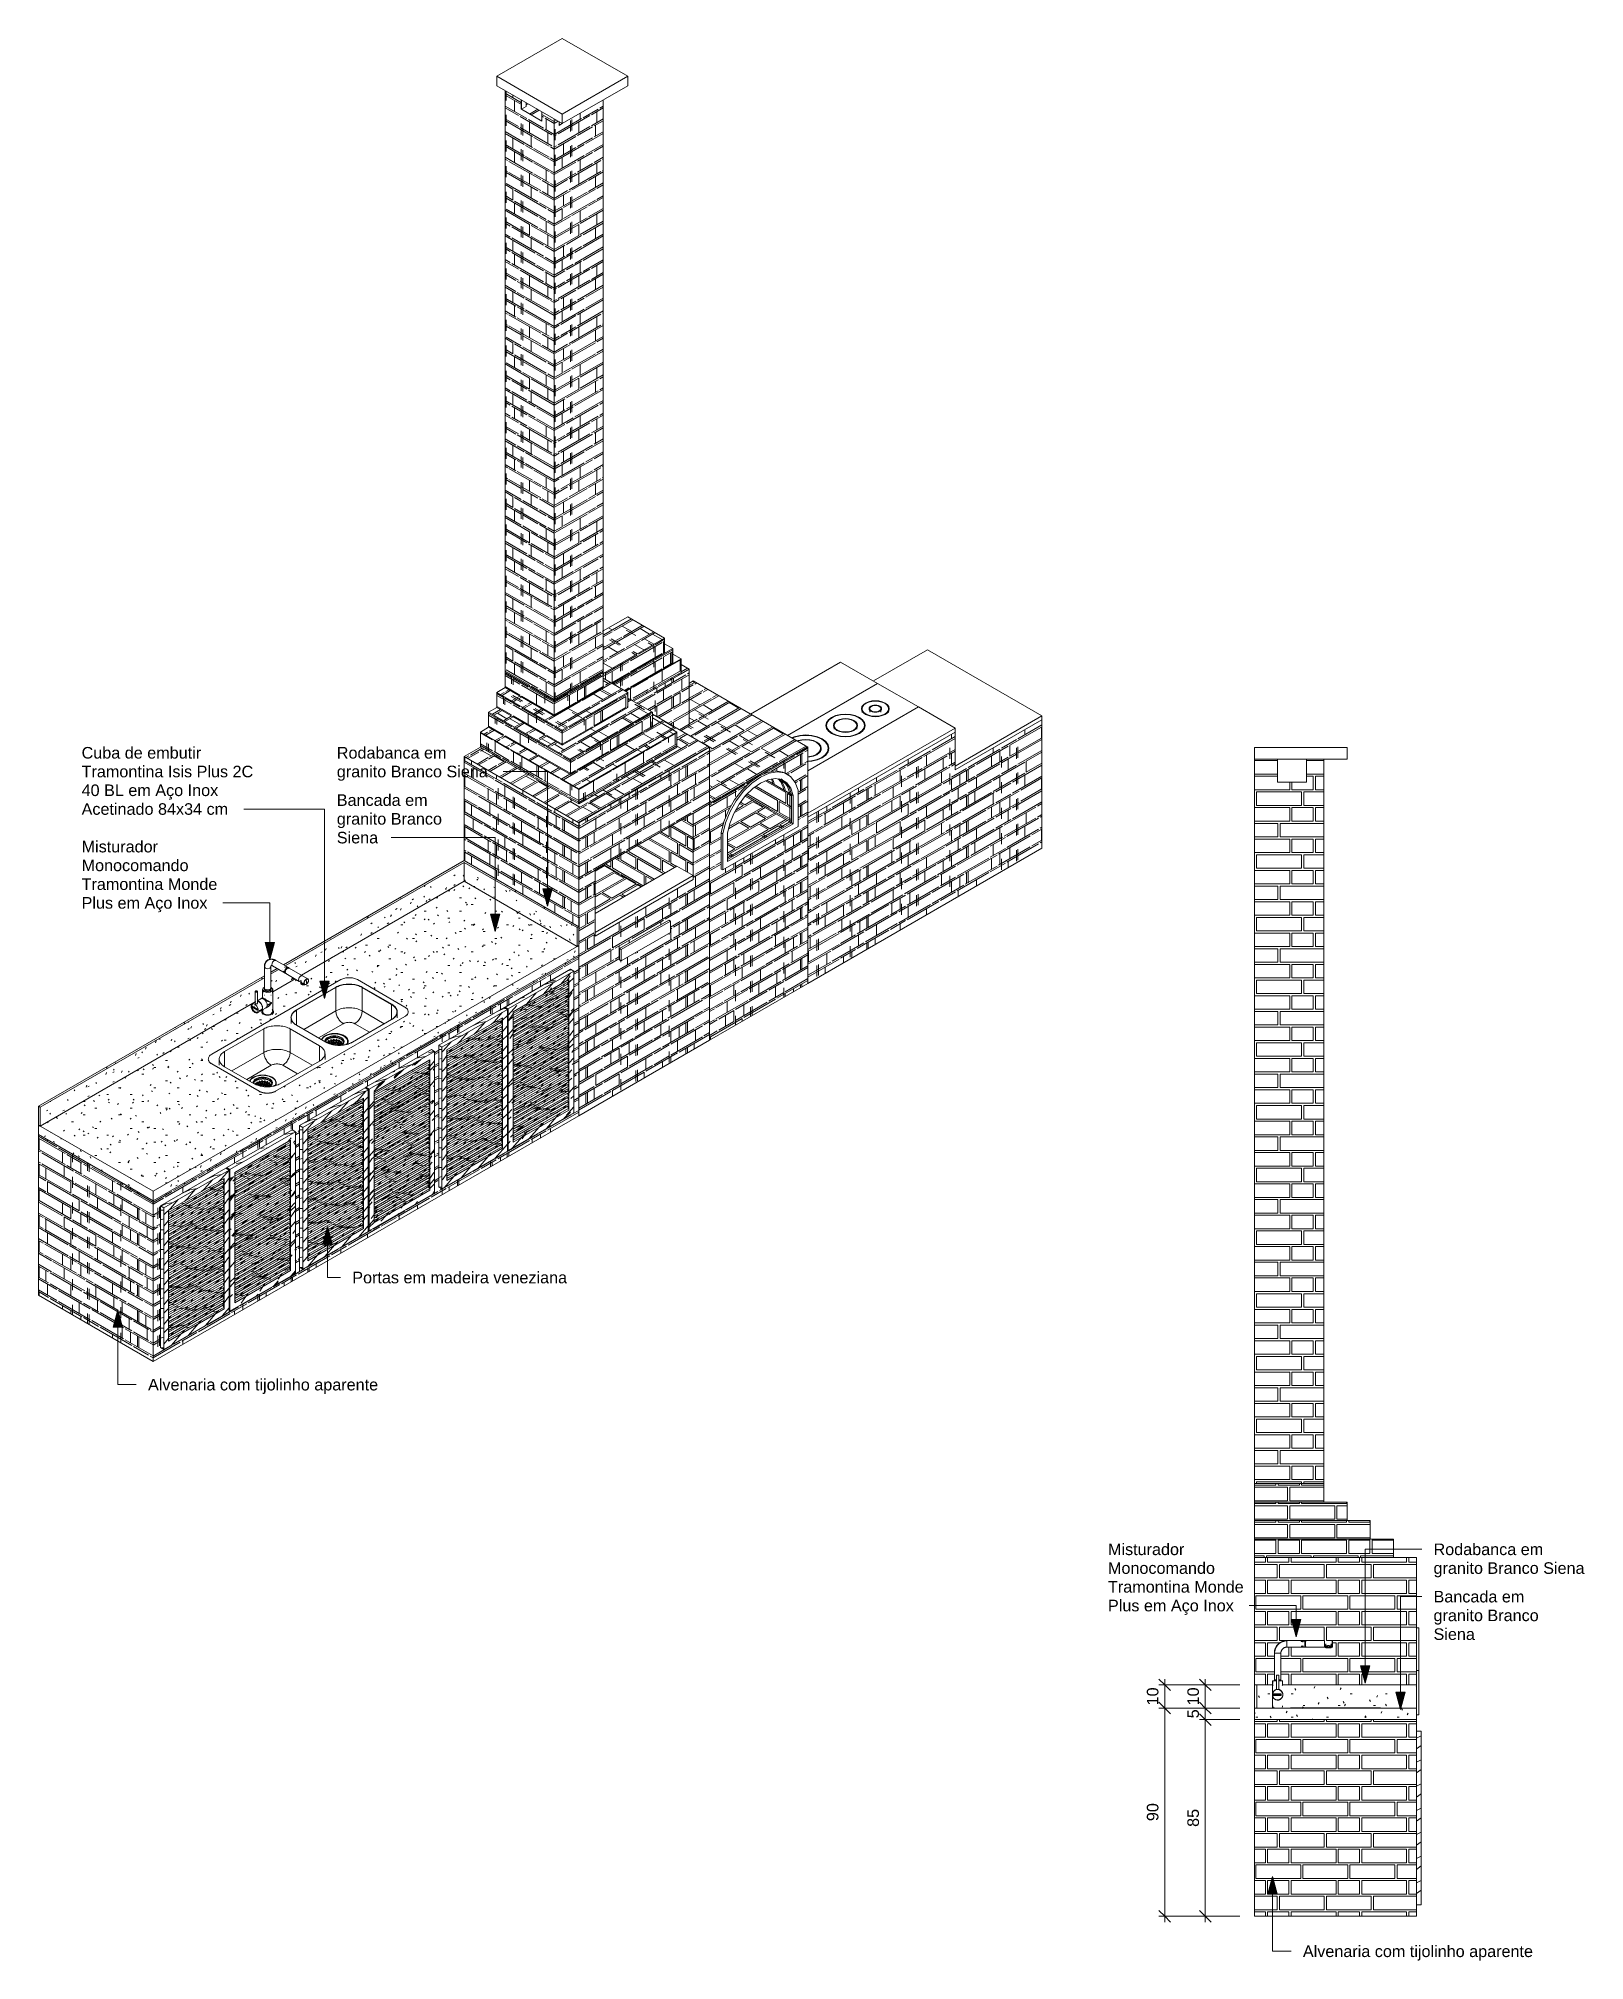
# Model space of a CAD drawing. Header units: millimetres. Extents: x 14944 to 21622, y -31 to 8273.
import ezdxf

# ---------------------------------------------------------------- set-up
doc = ezdxf.new("R2010")
doc.units = ezdxf.units.MM
for name, color, linetype, lineweight in [('A-ANNO-DIMS', 211, 'Continuous', 9), ('A-ANNO-DIMS-25', 211, 'Continuous', 9), ('A-GENM', 13, 'Continuous', 9), ('G-ANNO-TEXT', 231, 'Continuous', 9), ('G-IMPT', 8, 'Continuous', 9)]:
    doc.layers.add(name, color=color, linetype=linetype, lineweight=lineweight)
doc.styles.add('@Arial Unicode MS', font='ARIALUNI.TTF', dxfattribs={"height": 50})
doc.styles.add('Arial', font='arial.ttf', dxfattribs={"height": 50})
doc.dimstyles.new('CRT_-__Metros_-_Linha_de_chamada_3_5_mm', dxfattribs={"dimscale": 304.8, "dimtxt": 50.292243, "dimasz": 0.164042, "dimexe": 0.082021, "dimexo": 0.0625, "dimgap": 0.04101, "dimtad": 1, "dimdec": 0, "dimlfac": 0.1, "dimdsep": 46, "dimtxsty": '@Arial Unicode MS', "dimblk1": 'OBLIQUE', "dimblk2": 'OBLIQUE', "dimsah": 1, "dimcen": 0.09, "dimdle": 0.082021, "dimazin": 0, "dimtfac": 1, "dimtdec": 4, "dimtix": 1, "dimtmove": 0, "dimatfit": 3, "dimfxl": 0.492126, "dimfxlon": 1, "dimtvp": 1, "dimtolj": 1, "dimtzin": 0, "dimarcsym": 2})
pattern_1 = [(204.373, (15639.209, 3292.828), (296.3443, 113.00517), [43.379, -390.407]), (193.381, (15698.48, 3255.916), (-98.7818, -66.0075), [101.538, -101.538]), (185.395, (15698.478, 3213.407), (-197.5634, -46.9974), [59.533, -238.131])]
pattern_2 = [(235.285, (15617.426, 6831.821), (220.882306, 297.562267), [51.714, -465.428]), (229.107, (15661.602, 6831.82), (-73.6266, -127.5277), [112.468, -112.468]), (223.898, (15661.602, 6789.313), (-147.25447, -170.0361), [61.307, -245.229])]
pattern_3 = [(204.373, (15632.674, 3281.509), (296.3443, 113.00517), [43.379, -390.407]), (193.381, (15691.943, 3244.6), (-98.7818, -66.0075), [101.538, -101.538]), (185.395, (15691.943, 3202.09), (-197.5634, -46.9974), [59.533, -238.131])]
pattern_4 = [(204.373, (15626.14, 3270.191), (296.3443, 113.00517), [43.379, -390.407]), (193.381, (15685.41, 3233.28), (-98.7818, -66.0075), [101.538, -101.538]), (185.395, (15685.41, 3190.77), (-197.5634, -46.9974), [59.533, -238.131])]
pattern_5 = [(204.373, (15619.605, 3258.873), (296.3443, 113.00517), [43.379, -390.407]), (193.381, (15678.874, 3221.96), (-98.7818, -66.0075), [101.538, -101.538]), (185.395, (15678.874, 3179.452), (-197.5634, -46.9974), [59.533, -238.131])]
pattern_6 = [(204.373, (15613.07, 3247.554), (296.3443, 113.00517), [43.379, -390.407]), (193.381, (15672.34, 3210.643), (-98.7818, -66.0075), [101.538, -101.538]), (185.395, (15672.34, 3168.134), (-197.5634, -46.9974), [59.533, -238.131])]
pattern_7 = [(204.373, (15606.536, 3236.236), (296.3443, 113.00517), [43.379, -390.407]), (193.381, (15665.805, 3199.324), (-98.7818, -66.0075), [101.538, -101.538]), (185.395, (15665.805, 3156.816), (-197.5634, -46.9974), [59.533, -238.131])]
pattern_8 = [(204.373, (15600.001, 3224.918), (296.3443, 113.00517), [43.379, -390.407]), (193.381, (15659.27, 3188.006), (-98.7818, -66.0075), [101.538, -101.538]), (185.395, (15659.27, 3145.497), (-197.5634, -46.9974), [59.533, -238.131])]
pattern_9 = [(204.373, (15593.466, 3213.599), (296.3443, 113.00517), [43.379, -390.407]), (193.381, (15652.735, 3176.69), (-98.7818, -66.0075), [101.538, -101.538]), (185.395, (15652.735, 3134.18), (-197.5634, -46.9974), [59.533, -238.131])]
pattern_10 = [(204.373, (15586.932, 3202.281), (296.3443, 113.00517), [43.379, -390.407]), (193.381, (15646.2, 3165.37), (-98.7818, -66.0075), [101.538, -101.538]), (185.395, (15646.2, 3122.86), (-197.5634, -46.9974), [59.533, -238.131])]
pattern_11 = [(204.373, (15580.397, 3190.963), (296.3443, 113.00517), [43.379, -390.407]), (193.381, (15639.666, 3154.05), (-98.7818, -66.0075), [101.538, -101.538]), (185.395, (15639.666, 3111.542), (-197.5634, -46.9974), [59.533, -238.131])]
pattern_12 = [(204.373, (15573.862, 3179.644), (296.3443, 113.00517), [43.379, -390.407]), (193.381, (15633.13, 3142.733), (-98.7818, -66.0075), [101.538, -101.538]), (185.395, (15633.13, 3100.224), (-197.5634, -46.9974), [59.533, -238.131])]
pattern_13 = [(204.373, (15567.328, 3168.326), (296.3443, 113.00517), [43.379, -390.407]), (193.381, (15626.597, 3131.414), (-98.7818, -66.0075), [101.538, -101.538]), (185.395, (15626.597, 3088.906), (-197.5634, -46.9974), [59.533, -238.131])]
pattern_14 = [(204.373, (15560.793, 3157.008), (296.3443, 113.00517), [43.379, -390.407]), (193.381, (15620.06, 3120.096), (-98.7818, -66.0075), [101.538, -101.538]), (185.395, (15620.062, 3077.587), (-197.5634, -46.9974), [59.533, -238.131])]
pattern_15 = [(204.373, (15554.259, 3145.689), (296.3443, 113.00517), [43.379, -390.407]), (193.381, (15613.53, 3108.78), (-98.7818, -66.0075), [101.538, -101.538]), (185.395, (15613.528, 3066.27), (-197.5634, -46.9974), [59.533, -238.131])]
pattern_16 = [(204.373, (15547.724, 3134.371), (296.3443, 113.00517), [43.379, -390.407]), (193.381, (15606.993, 3097.46), (-98.7818, -66.0075), [101.538, -101.538]), (185.395, (15606.993, 3054.95), (-197.5634, -46.9974), [59.533, -238.131])]
pattern_17 = [(204.373, (15541.189, 3123.053), (296.3443, 113.00517), [43.379, -390.407]), (193.381, (15600.46, 3086.14), (-98.7818, -66.0075), [101.538, -101.538]), (185.395, (15600.458, 3043.632), (-197.5634, -46.9974), [59.533, -238.131])]
pattern_18 = [(204.373, (15534.655, 3111.734), (296.3443, 113.00517), [43.379, -390.407]), (193.381, (15593.924, 3074.823), (-98.7818, -66.0075), [101.538, -101.538]), (185.395, (15593.924, 3032.314), (-197.5634, -46.9974), [59.533, -238.131])]
pattern_19 = [(204.373, (15528.12, 3100.416), (296.3443, 113.00517), [43.379, -390.407]), (193.381, (15587.39, 3063.504), (-98.7818, -66.0075), [101.538, -101.538]), (185.395, (15587.39, 3020.996), (-197.5634, -46.9974), [59.533, -238.131])]
pattern_20 = [(204.373, (15521.585, 3089.098), (296.3443, 113.00517), [43.379, -390.407]), (193.381, (15580.854, 3052.186), (-98.7818, -66.0075), [101.538, -101.538]), (185.395, (15580.854, 3009.677), (-197.5634, -46.9974), [59.533, -238.131])]
pattern_21 = [(204.373, (15515.051, 3077.779), (296.3443, 113.00517), [43.379, -390.407]), (193.381, (15574.32, 3040.87), (-98.7818, -66.0075), [101.538, -101.538]), (185.395, (15574.32, 2998.36), (-197.5634, -46.9974), [59.533, -238.131])]
pattern_22 = [(204.373, (15508.516, 3066.461), (296.3443, 113.00517), [43.379, -390.407]), (193.381, (15567.785, 3029.55), (-98.7818, -66.0075), [101.538, -101.538]), (185.395, (15567.785, 2987.04), (-197.5634, -46.9974), [59.533, -238.131])]
pattern_23 = [(204.373, (15501.981, 3055.143), (296.3443, 113.00517), [43.379, -390.407]), (193.381, (15561.25, 3018.23), (-98.7818, -66.0075), [101.538, -101.538]), (185.395, (15561.25, 2975.722), (-197.5634, -46.9974), [59.533, -238.131])]
pattern_24 = [(204.373, (15495.447, 3043.824), (296.3443, 113.00517), [43.379, -390.407]), (193.381, (15554.716, 3006.913), (-98.7818, -66.0075), [101.538, -101.538]), (185.395, (15554.716, 2964.404), (-197.5634, -46.9974), [59.533, -238.131])]
pattern_25 = [(204.373, (15488.912, 3032.506), (296.3443, 113.00517), [43.379, -390.407]), (193.381, (15548.18, 2995.594), (-98.7818, -66.0075), [101.538, -101.538]), (185.395, (15548.18, 2953.086), (-197.5634, -46.9974), [59.533, -238.131])]
pattern_26 = [(204.373, (15482.377, 3021.188), (296.3443, 113.00517), [43.379, -390.407]), (193.381, (15541.646, 2984.276), (-98.7818, -66.0075), [101.538, -101.538]), (185.395, (15541.646, 2941.767), (-197.5634, -46.9974), [59.533, -238.131])]
pattern_27 = [(204.373, (15475.843, 3009.869), (296.3443, 113.00517), [43.379, -390.407]), (193.381, (15535.11, 2972.96), (-98.7818, -66.0075), [101.538, -101.538]), (185.395, (15535.112, 2930.45), (-197.5634, -46.9974), [59.533, -238.131])]
pattern_28 = [(204.373, (15469.308, 2998.551), (296.3443, 113.00517), [43.379, -390.407]), (193.381, (15528.577, 2961.64), (-98.7818, -66.0075), [101.538, -101.538]), (185.395, (15528.577, 2919.13), (-197.5634, -46.9974), [59.533, -238.131])]
pattern_29 = [(204.373, (15462.774, 2987.233), (296.3443, 113.00517), [43.379, -390.407]), (193.381, (15522.043, 2950.32), (-98.7818, -66.0075), [101.538, -101.538]), (185.395, (15522.043, 2907.812), (-197.5634, -46.9974), [59.533, -238.131])]
pattern_30 = [(204.373, (15645.743, 3304.146), (296.3443, 113.00517), [43.379, -390.407]), (193.381, (15705.01, 3267.234), (-98.7818, -66.0075), [101.538, -101.538]), (185.395, (15705.012, 3224.725), (-197.5634, -46.9974), [59.533, -238.131])]
pattern_31 = [(204.373, (15456.239, 2975.914), (296.3443, 113.00517), [43.379, -390.407]), (193.381, (15515.51, 2939.003), (-98.7818, -66.0075), [101.538, -101.538]), (185.395, (15515.508, 2896.494), (-197.5634, -46.9974), [59.533, -238.131])]
pattern_32 = [(203.413, (17160.19, 2456.917), (312.37579, 120.23177), [45.387, -408.483]), (196.102, (17222.665, 2438.882), (-104.12475, -60.1162), [108.377, -108.377]), (190.893, (17222.665, 2408.824), (-208.24997, -60.1153), [63.622, -254.486])]
pattern_33 = [(204.373, (15639.209, 3292.828), (288.6155, 109.50362), [43.379, -390.407]), (193.381, (15698.48, 3255.916), (-119.1534, -70.8536), [101.538, -101.538]), (185.395, (15698.478, 3213.407), (-212.0141, -48.3621), [59.533, -238.131])]
pattern_34 = [(235.285, (15617.426, 6831.821), (223.11074, 300.778733), [51.714, -465.428]), (229.107, (15661.602, 6831.82), (-61.00433, -112.95255), [112.468, -112.468]), (223.898, (15661.602, 6789.313), (-133.66154, -156.95624), [61.307, -245.229])]
pattern_35 = [(204.373, (15632.674, 3281.509), (288.6155, 109.50362), [43.379, -390.407]), (193.381, (15691.943, 3244.6), (-119.1534, -70.8536), [101.538, -101.538]), (185.395, (15691.943, 3202.09), (-212.0141, -48.3621), [59.533, -238.131])]
pattern_36 = [(204.373, (15626.14, 3270.191), (288.6155, 109.50362), [43.379, -390.407]), (193.381, (15685.41, 3233.28), (-119.1534, -70.8536), [101.538, -101.538]), (185.395, (15685.41, 3190.77), (-212.0141, -48.3621), [59.533, -238.131])]
pattern_37 = [(204.373, (15619.605, 3258.873), (288.6155, 109.50362), [43.379, -390.407]), (193.381, (15678.874, 3221.96), (-119.1534, -70.8536), [101.538, -101.538]), (185.395, (15678.874, 3179.452), (-212.0141, -48.3621), [59.533, -238.131])]
pattern_38 = [(204.373, (15613.07, 3247.554), (288.6155, 109.50362), [43.379, -390.407]), (193.381, (15672.34, 3210.643), (-119.1534, -70.8536), [101.538, -101.538]), (185.395, (15672.34, 3168.134), (-212.0141, -48.3621), [59.533, -238.131])]
pattern_39 = [(204.373, (15606.536, 3236.236), (288.6155, 109.50362), [43.379, -390.407]), (193.381, (15665.805, 3199.324), (-119.1534, -70.8536), [101.538, -101.538]), (185.395, (15665.805, 3156.816), (-212.0141, -48.3621), [59.533, -238.131])]
pattern_40 = [(204.373, (15600.001, 3224.918), (288.6155, 109.50362), [43.379, -390.407]), (193.381, (15659.27, 3188.006), (-119.1534, -70.8536), [101.538, -101.538]), (185.395, (15659.27, 3145.497), (-212.0141, -48.3621), [59.533, -238.131])]
pattern_41 = [(204.373, (15593.466, 3213.599), (288.6155, 109.50362), [43.379, -390.407]), (193.381, (15652.735, 3176.69), (-119.1534, -70.8536), [101.538, -101.538]), (185.395, (15652.735, 3134.18), (-212.0141, -48.3621), [59.533, -238.131])]
pattern_42 = [(204.373, (15586.932, 3202.281), (288.6155, 109.50362), [43.379, -390.407]), (193.381, (15646.2, 3165.37), (-119.1534, -70.8536), [101.538, -101.538]), (185.395, (15646.2, 3122.86), (-212.0141, -48.3621), [59.533, -238.131])]
pattern_43 = [(204.373, (15580.397, 3190.963), (288.6155, 109.50362), [43.379, -390.407]), (193.381, (15639.666, 3154.05), (-119.1534, -70.8536), [101.538, -101.538]), (185.395, (15639.666, 3111.542), (-212.0141, -48.3621), [59.533, -238.131])]
pattern_44 = [(204.373, (15573.862, 3179.644), (288.6155, 109.50362), [43.379, -390.407]), (193.381, (15633.13, 3142.733), (-119.1534, -70.8536), [101.538, -101.538]), (185.395, (15633.13, 3100.224), (-212.0141, -48.3621), [59.533, -238.131])]
pattern_45 = [(204.373, (15567.328, 3168.326), (288.6155, 109.50362), [43.379, -390.407]), (193.381, (15626.597, 3131.414), (-119.1534, -70.8536), [101.538, -101.538]), (185.395, (15626.597, 3088.906), (-212.0141, -48.3621), [59.533, -238.131])]
pattern_46 = [(204.373, (15560.793, 3157.008), (288.6155, 109.50362), [43.379, -390.407]), (193.381, (15620.06, 3120.096), (-119.1534, -70.8536), [101.538, -101.538]), (185.395, (15620.062, 3077.587), (-212.0141, -48.3621), [59.533, -238.131])]
pattern_47 = [(204.373, (15554.259, 3145.689), (288.6155, 109.50362), [43.379, -390.407]), (193.381, (15613.53, 3108.78), (-119.1534, -70.8536), [101.538, -101.538]), (185.395, (15613.528, 3066.27), (-212.0141, -48.3621), [59.533, -238.131])]
pattern_48 = [(204.373, (15547.724, 3134.371), (288.6155, 109.50362), [43.379, -390.407]), (193.381, (15606.993, 3097.46), (-119.1534, -70.8536), [101.538, -101.538]), (185.395, (15606.993, 3054.95), (-212.0141, -48.3621), [59.533, -238.131])]
pattern_49 = [(204.373, (15541.189, 3123.053), (288.6155, 109.50362), [43.379, -390.407]), (193.381, (15600.46, 3086.14), (-119.1534, -70.8536), [101.538, -101.538]), (185.395, (15600.458, 3043.632), (-212.0141, -48.3621), [59.533, -238.131])]
pattern_50 = [(204.373, (15534.655, 3111.734), (288.6155, 109.50362), [43.379, -390.407]), (193.381, (15593.924, 3074.823), (-119.1534, -70.8536), [101.538, -101.538]), (185.395, (15593.924, 3032.314), (-212.0141, -48.3621), [59.533, -238.131])]
pattern_51 = [(204.373, (15528.12, 3100.416), (288.6155, 109.50362), [43.379, -390.407]), (193.381, (15587.39, 3063.504), (-119.1534, -70.8536), [101.538, -101.538]), (185.395, (15587.39, 3020.996), (-212.0141, -48.3621), [59.533, -238.131])]
pattern_52 = [(204.373, (15521.585, 3089.098), (288.6155, 109.50362), [43.379, -390.407]), (193.381, (15580.854, 3052.186), (-119.1534, -70.8536), [101.538, -101.538]), (185.395, (15580.854, 3009.677), (-212.0141, -48.3621), [59.533, -238.131])]
pattern_53 = [(204.373, (15515.051, 3077.779), (288.6155, 109.50362), [43.379, -390.407]), (193.381, (15574.32, 3040.87), (-119.1534, -70.8536), [101.538, -101.538]), (185.395, (15574.32, 2998.36), (-212.0141, -48.3621), [59.533, -238.131])]
pattern_54 = [(204.373, (15508.516, 3066.461), (288.6155, 109.50362), [43.379, -390.407]), (193.381, (15567.785, 3029.55), (-119.1534, -70.8536), [101.538, -101.538]), (185.395, (15567.785, 2987.04), (-212.0141, -48.3621), [59.533, -238.131])]
pattern_55 = [(204.373, (15501.981, 3055.143), (288.6155, 109.50362), [43.379, -390.407]), (193.381, (15561.25, 3018.23), (-119.1534, -70.8536), [101.538, -101.538]), (185.395, (15561.25, 2975.722), (-212.0141, -48.3621), [59.533, -238.131])]
pattern_56 = [(204.373, (15495.447, 3043.824), (288.6155, 109.50362), [43.379, -390.407]), (193.381, (15554.716, 3006.913), (-119.1534, -70.8536), [101.538, -101.538]), (185.395, (15554.716, 2964.404), (-212.0141, -48.3621), [59.533, -238.131])]
pattern_57 = [(204.373, (15488.912, 3032.506), (288.6155, 109.50362), [43.379, -390.407]), (193.381, (15548.18, 2995.594), (-119.1534, -70.8536), [101.538, -101.538]), (185.395, (15548.18, 2953.086), (-212.0141, -48.3621), [59.533, -238.131])]
pattern_58 = [(204.373, (15482.377, 3021.188), (288.6155, 109.50362), [43.379, -390.407]), (193.381, (15541.646, 2984.276), (-119.1534, -70.8536), [101.538, -101.538]), (185.395, (15541.646, 2941.767), (-212.0141, -48.3621), [59.533, -238.131])]
pattern_59 = [(204.373, (15475.843, 3009.869), (288.6155, 109.50362), [43.379, -390.407]), (193.381, (15535.11, 2972.96), (-119.1534, -70.8536), [101.538, -101.538]), (185.395, (15535.112, 2930.45), (-212.0141, -48.3621), [59.533, -238.131])]
pattern_60 = [(204.373, (15469.308, 2998.551), (288.6155, 109.50362), [43.379, -390.407]), (193.381, (15528.577, 2961.64), (-119.1534, -70.8536), [101.538, -101.538]), (185.395, (15528.577, 2919.13), (-212.0141, -48.3621), [59.533, -238.131])]
pattern_61 = [(204.373, (15462.774, 2987.233), (288.6155, 109.50362), [43.379, -390.407]), (193.381, (15522.043, 2950.32), (-119.1534, -70.8536), [101.538, -101.538]), (185.395, (15522.043, 2907.812), (-212.0141, -48.3621), [59.533, -238.131])]
pattern_62 = [(204.373, (15645.743, 3304.146), (288.6155, 109.50362), [43.379, -390.407]), (193.381, (15705.01, 3267.234), (-119.1534, -70.8536), [101.538, -101.538]), (185.395, (15705.012, 3224.725), (-212.0141, -48.3621), [59.533, -238.131])]
pattern_63 = [(204.373, (15456.239, 2975.914), (288.6155, 109.50362), [43.379, -390.407]), (193.381, (15515.51, 2939.003), (-119.1534, -70.8536), [101.538, -101.538]), (185.395, (15515.508, 2896.494), (-212.0141, -48.3621), [59.533, -238.131])]
pattern_64 = [(203.413, (17160.19, 2456.917), (298.346534, 114.15699), [45.387, -408.483]), (196.102, (17222.665, 2438.882), (-129.75616, -67.5153), [108.377, -108.377]), (190.893, (17222.665, 2408.824), (-221.63831, -62.6918), [63.622, -254.486])]
pattern_65 = [(210, (18355.98, 4637.32), (-191.58, 110.61), [158.135, -7.777]), (210, (18355.98, 4684.85), (-191.58, 110.61), [158.135, -7.777]), (90, (18355.98, 4637.32), (143.684, -82.956), [47.528, -173.691]), (90, (18219.03, 4558.26), (143.684, -82.956), [47.528, -173.69]), (210, (18248.21, 4630.41), (-191.58, 110.61), [158.135, -7.777, 75.179, -7.777]), (210, (18248.21, 4677.94), (-191.58, 110.61), [158.135, -7.777, 75.179, -7.777]), (90, (18248.21, 4630.41), (215.526, -124.434), [47.528, -173.69]), (90, (18111.26, 4551.35), (215.526, -124.434), [47.528, -173.69]), (90, (18104.53, 4547.46), (215.526, -124.434), [47.528, -173.69]), (90, (18039.42, 4509.87), (215.526, -124.434), [47.528, -173.69]), (210, (18284.13, 4706.46), (-191.58, 110.61), [158.135, -7.777]), (210, (18284.13, 4753.98), (-191.58, 110.61), [158.135, -7.777]), (90, (18284.13, 4706.46), (143.684, -82.956), [47.528, -173.69]), (90, (18147.19, 4627.39), (143.684, -82.956), [47.528, -173.69]), (210, (18248.21, 4741.02), (-191.58, 110.61), [158.135, -7.777, 75.179, -7.777]), (210, (18248.21, 4788.55), (-191.58, 110.61), [158.135, -7.777, 75.179, -7.777]), (90, (18248.21, 4741.02), (215.526, -124.434), [47.528, -173.69]), (90, (18111.26, 4661.95), (215.526, -124.434), [47.528, -173.69]), (90, (18104.53, 4658.07), (215.526, -124.434), [47.528, -173.69]), (90, (18039.42, 4620.48), (215.526, -124.434), [47.528, -173.69])]
pattern_66 = [(0, (5775.82, -351.706), (203.2, 50.8), [8.382, -144.018, 8.382, -144.018, -812.8]), (0, (5775.82, -351.706), (203.2, 50.8), [-304.8, 8.382, -296.418, 8.382, -144.018, -355.6]), (0, (5775.82, -351.706), (203.2, 50.8), [-762, 8.382, -93.218, 8.382, -245.618]), (120, (5852.02, -326.306), (-145.5941, 150.5764), [8.382, -144.018, 8.382, -144.018, -812.8]), (120, (5852.02, -326.306), (-145.5941, 150.5764), [-304.8, 8.382, -296.418, 8.382, -144.018, -355.6]), (120, (5852.02, -326.306), (-145.5941, 150.5764), [-762, 8.382, -93.218, 8.382, -245.618]), (240, (5877.42, -224.706), (-57.6059, -201.3764), [8.382, -144.018, 8.382, -144.018, -812.8]), (240, (5877.42, -224.706), (-57.6059, -201.3764), [-304.8, 8.382, -296.418, 8.382, -144.018, -355.6]), (240, (5877.42, -224.706), (-57.6059, -201.3764), [-762, 8.382, -93.218, 8.382, -245.618])]
pattern_67 = [(180, (7944.62, 169.53), (3e-14, 270.937), [193.675, -9.525]), (180, (7944.62, 227.73), (3e-14, 270.937), [193.675, -9.525]), (90, (7944.62, 169.53), (203.2, -1e-14), [58.21, -212.728]), (90, (7750.94, 169.53), (203.2, -1e-14), [58.21, -212.728]), (180, (7792.22, 237.26), (3e-14, 270.937), [193.675, -9.525, 92.075, -9.525]), (180, (7792.22, 295.47), (3e-14, 270.937), [193.675, -9.525, 92.075, -9.525]), (90, (7792.22, 237.26), (304.8, -2e-14), [58.21, -212.73]), (90, (7598.55, 237.26), (304.8, -2e-14), [58.21, -212.73]), (90, (7589.02, 237.26), (304.8, -2e-14), [58.21, -212.73]), (90, (7496.94, 237.26), (304.8, -2e-14), [58.21, -212.73]), (180, (7843.02, 305), (3e-14, 270.937), [193.675, -9.525]), (180, (7843.02, 363.2), (3e-14, 270.937), [193.675, -9.525]), (90, (7843.02, 305), (203.2, -1e-14), [58.21, -212.728]), (90, (7649.35, 305), (203.2, -1e-14), [58.21, -212.728]), (180, (7792.22, 372.73), (3e-14, 270.937), [193.675, -9.525, 92.075, -9.525]), (180, (7792.22, 430.94), (3e-14, 270.937), [193.675, -9.525, 92.075, -9.525]), (90, (7792.22, 372.73), (304.8, -2e-14), [58.21, -212.73]), (90, (7598.55, 372.73), (304.8, -2e-14), [58.21, -212.73]), (90, (7589.02, 372.73), (304.8, -2e-14), [58.21, -212.73]), (90, (7496.94, 372.73), (304.8, -2e-14), [58.21, -212.73])]

msp = doc.modelspace()

# ---------------------------------------------------------------- texts
at = {"layer": 'G-ANNO-TEXT', "color": 7, "char_height": 50, "attachment_point": 1, "style": 'Arial'}
for s, insert, width in [('Cuba de embutir ', (15130.6, 5212), 663.396), ('Rodabanca em ', (16232.9, 5212), 611.287), ('Tramontina Isis Plus 2C ', (15130.6, 5131), 945.991), ('granito Branco Siena', (16232.9, 5131), 809.704), ('40 BL em Aço Inox ', (15130.6, 5050), 757.595), ('Bancada em ', (16232.9, 5007.6), 511.076), ('Acetinado 84x34 cm', (15130.6, 4969), 787.658), ('granito Branco ', (16232.9, 4926.6), 587.236), ('Siena', (16232.9, 4845.5), 222.468), ('Misturador ', (15130.6, 4806.6), 430.907), ('Monocomando ', (15130.6, 4725.6), 595.253), ('Tramontina Monde ', (15130.6, 4644.5), 747.574), ('Plus em Aço Inox', (15130.6, 4563.5), 677.426), ('Portas em madeira veneziana', (16299.7, 2944.8), 1152.426), ('Alvenaria com tijolinho aparente', (15417.5, 2482.1), 1238.607), ('Misturador ', (19563.9, 1770.6), 430.907), ('Rodabanca em ', (20970.1, 1770.6), 611.287), ('Monocomando ', (19563.9, 1689.6), 595.253), ('granito Branco Siena', (20970.1, 1689.6), 809.704), ('Tramontina Monde ', (19563.9, 1608.6), 747.574), ('Plus em Aço Inox', (19563.9, 1527.6), 677.426), ('Bancada em ', (20970.1, 1566.2), 511.076), ('granito Branco ', (20970.1, 1485.2), 587.236), ('Siena', (20970.1, 1404.1), 222.468), ('Alvenaria com tijolinho aparente', (20405.8, 34), 1238.607)]:
    msp.add_mtext(s, dxfattribs=dict(at, insert=insert, width=width))

# ---------------------------------------------------------------- blocks, each defined once
blk = doc.blocks.new('FP_1-VISTA 3D BANCADA CHURRASQUEIRA')
at = {"layer": 'A-GENM'}
for p, q in [((16281.2, 3943.6), (16279.5, 3943.5)), ((16281.3, 3935.9), (16280.1, 3935.8))]:
    blk.add_line(p, q, dxfattribs=at)
blk = doc.blocks.new('FP_2-VISTA 3D BANCADA CHURRASQUEIRA')
at = {"layer": 'A-GENM'}
for p, q in [((18109.8, 5073.8), (18113.1, 5065.1)), ((18114.8, 5074.4), (18119.5, 5062.2)), ((18139.9, 5074.4), (18141, 5073.4)), ((18141, 5073.4), (18149, 5063.4)), ((18143, 5073.7), (18147.2, 5070.1)), ((18171.4, 5056.1), (18147.2, 5070.1)), ((18150.9, 5065.9), (18157.7, 5056.3)), ((18175.2, 5051.9), (18150.9, 5065.9)), ((18113.1, 5065.1), (18116.4, 5051.5)), ((18119.5, 5062.2), (18123.2, 5047.6)), ((18149, 5063.4), (18155.4, 5051.9)), ((18155.5, 5051.7), (18160.7, 5038.4)), ((18157.7, 5056.3), (18163.4, 5045.4)), ((18160.7, 5038.4), (18164.3, 5023.8)), ((18163.4, 5045.4), (18167.8, 5033.2)), ((18167.8, 5033.2), (18171.1, 5019.9))]:
    blk.add_line(p, q, dxfattribs=at)
blk = doc.blocks.new('CRT_MGN_COZ_Fogão a lenha completo - CRT_MGN_COZ_Fogão a lenha completo-5005769-VISTA 3D BANCADA CHURRASQUEIRA')
at = {"layer": 'A-GENM'}
h = blk.add_hatch(dxfattribs=at)
h.set_pattern_fill('FP_87', color=256, style=0, pattern_type=2)
h.set_pattern_definition([(150, (17065.5, 6758.18), (191.58, 110.61), [158.135, -7.777]), (150, (17065.5, 6805.7), (191.58, 110.61), [158.135, -7.777]), (90, (17065.5, 6758.18), (143.684, 82.956), [47.528, -173.69]), (90, (16928.56, 6837.24), (143.684, 82.956), [47.528, -173.691]), (150, (16957.74, 6875.7), (191.58, 110.61), [158.135, -7.777, 75.179, -7.777]), (150, (16957.74, 6923.23), (191.58, 110.61), [158.135, -7.777, 75.179, -7.777]), (90, (16957.74, 6875.7), (215.526, 124.434), [47.528, -173.69]), (90, (16820.8, 6954.76), (215.526, 124.434), [47.528, -173.69]), (90, (16814.06, 6958.65), (215.526, 124.434), [47.528, -173.69]), (90, (16748.95, 6996.24), (215.526, 124.434), [47.528, -173.69]), (150, (16993.67, 6910.26), (191.58, 110.61), [158.135, -7.777]), (150, (16993.67, 6957.79), (191.58, 110.61), [158.135, -7.777]), (90, (16993.67, 6910.26), (143.684, 82.956), [47.528, -173.691]), (90, (16856.72, 6989.33), (143.684, 82.956), [47.528, -173.691]), (150, (16957.74, 6986.3), (191.58, 110.61), [158.135, -7.777, 75.179, -7.777]), (150, (16957.74, 7033.83), (191.58, 110.61), [158.135, -7.777, 75.179, -7.777]), (90, (16957.74, 6986.3), (215.526, 124.434), [47.528, -173.69]), (90, (16820.8, 7065.37), (215.526, 124.434), [47.528, -173.69]), (90, (16814.06, 7069.26), (215.526, 124.434), [47.528, -173.69]), (90, (16748.95, 7106.85), (215.526, 124.434), [47.528, -173.69])])
h.paths.add_polyline_path([(17171.6, 5411.3), (17171.6, 7926.2), (17118.5, 7956.8), (17118.5, 7915.9), (17030.2, 7967), (17030.2, 8007.8), (16959.4, 8048.6), (16959.4, 5533.8), (17107.9, 5448.1)])
h = blk.add_hatch(dxfattribs=at)
h.set_pattern_fill('FP_89', color=256, style=0, pattern_type=2)
h.set_pattern_definition([(210, (17040.76, 8021.7), (-0.0003, 221.22), [158.135, -7.78]), (210, (17040.76, 8069.23), (-0.0003, 221.22), [158.135, -7.78]), (90, (17040.76, 8021.7), (143.68, 82.96), [47.53, -173.69]), (90, (16903.81, 7942.64), (143.68, 82.96), [47.53, -173.69]), (210, (16933, 8014.8), (-0.0003, 221.22), [158.135, -7.777, 75.18, -7.777]), (210, (16933, 8062.32), (-0.0003, 221.22), [158.135, -7.777, 75.18, -7.777]), (90, (16933, 8014.8), (215.53, 124.43), [47.53, -173.69]), (90, (16796.05, 7935.72), (215.53, 124.43), [47.53, -173.69]), (90, (16789.31, 7931.84), (215.53, 124.43), [47.53, -173.69]), (90, (16724.2, 7894.25), (215.53, 124.43), [47.53, -173.69]), (210, (16968.92, 8090.84), (-0.0003, 221.22), [158.135, -7.78]), (210, (16968.92, 8138.36), (-0.0003, 221.22), [158.135, -7.78]), (90, (16968.92, 8090.84), (143.68, 82.96), [47.53, -173.69]), (90, (16831.97, 8011.77), (143.68, 82.96), [47.53, -173.69]), (210, (16933, 8125.4), (-0.0003, 221.22), [158.135, -7.777, 75.18, -7.777]), (210, (16933, 8172.93), (-0.0003, 221.22), [158.135, -7.777, 75.18, -7.777]), (90, (16933, 8125.4), (215.53, 124.43), [47.53, -173.69]), (90, (16796.05, 8046.33), (215.53, 124.43), [47.53, -173.69]), (90, (16789.31, 8042.44), (215.53, 124.43), [47.53, -173.69]), (90, (16724.2, 8004.85), (215.53, 124.43), [47.53, -173.69])])
h.paths.add_polyline_path([(17030.2, 7967), (17051.4, 7979.2), (17051.4, 7995.6), (17030.2, 8007.8), (17030.2, 7979.2)])
h = blk.add_hatch(dxfattribs=at)
h.set_pattern_fill('FP_88', color=256, style=0, pattern_type=2)
h.set_pattern_definition([(30, (17178.3, 8003.91), (191.58, -110.6), [158.135, -7.78]), (30, (17219.47, 7980.15), (191.58, -110.61), [158.135, -7.78]), (330, (17178.31, 8003.91), (-143.68, -82.96), [47.53, -173.69]), (330, (17315.26, 8082.98), (-143.684, -82.956), [47.53, -173.69]), (30, (17333.97, 8038.48), (191.58, -110.61), [158.135, -7.777, 75.18, -7.777]), (30, (17375.13, 8014.72), (191.58, -110.61), [158.135, -7.777, 75.18, -7.777]), (330, (17333.97, 8038.48), (-215.53, -124.43), [47.53, -173.69]), (330, (17470.92, 8117.55), (-215.53, -124.43), [47.53, -173.69]), (330, (17477.65, 8121.44), (-215.53, -124.43), [47.53, -173.69]), (330, (17542.76, 8159.02), (-215.53, -124.43), [47.53, -173.69]), (30, (17345.94, 7990.09), (191.58, -110.61), [158.135, -7.78]), (30, (17387.1, 7966.32), (191.58, -110.61), [158.135, -7.78]), (330, (17345.94, 7990.09), (-143.684, -82.956), [47.53, -173.69]), (330, (17482.89, 8069.15), (-143.684, -82.956), [47.53, -173.69]), (30, (17429.76, 7983.17), (191.58, -110.61), [158.135, -7.777, 75.18, -7.777]), (30, (17470.92, 7959.41), (191.58, -110.61), [158.135, -7.777, 75.18, -7.777]), (330, (17429.76, 7983.17), (-215.53, -124.43), [47.53, -173.69]), (330, (17566.7, 8062.24), (-215.53, -124.43), [47.53, -173.69]), (330, (17573.44, 8066.13), (-215.53, -124.43), [47.53, -173.69]), (330, (17638.55, 8103.72), (-215.526, -124.434), [47.53, -173.69])])
h.paths.add_polyline_path([(17192.8, 7897.6), (17206.9, 7905.7), (17192.8, 7913.9), (17192.8, 7905.7)])
h.paths.add_polyline_path([(17118.5, 7915.9), (17118.5, 7956.8), (17051.4, 7995.6), (17051.4, 7979.2), (17030.2, 7967), (17065.5, 7946.6)])
h = blk.add_hatch(dxfattribs=at)
h.set_pattern_fill('FP_86', color=256, style=0, pattern_type=2)
h.set_pattern_definition([(210, (17277.64, 6758.18), (-191.58, 110.61), [158.135, -7.777]), (210, (17277.64, 6805.7), (-191.58, 110.61), [158.135, -7.777]), (90, (17277.64, 6758.18), (143.684, -82.956), [47.528, -173.69]), (90, (17140.69, 6679.11), (143.684, -82.956), [47.528, -173.69]), (210, (17169.88, 6751.26), (-191.58, 110.61), [158.135, -7.777, 75.179, -7.777]), (210, (17169.88, 6798.79), (-191.58, 110.61), [158.135, -7.777, 75.179, -7.777]), (90, (17169.88, 6751.26), (215.526, -124.434), [47.528, -173.69]), (90, (17032.93, 6672.2), (215.526, -124.434), [47.528, -173.69]), (90, (17026.2, 6668.3), (215.526, -124.434), [47.528, -173.69]), (90, (16961.08, 6630.72), (215.526, -124.434), [47.528, -173.69]), (210, (17205.8, 6827.3), (-191.58, 110.61), [158.135, -7.777]), (210, (17205.8, 6874.83), (-191.58, 110.61), [158.135, -7.777]), (90, (17205.8, 6827.3), (143.684, -82.956), [47.528, -173.691]), (90, (17068.85, 6748.24), (143.684, -82.956), [47.528, -173.691]), (210, (17169.88, 6861.87), (-191.58, 110.61), [158.135, -7.777, 75.179, -7.777]), (210, (17169.88, 6909.4), (-191.58, 110.61), [158.135, -7.777, 75.179, -7.777]), (90, (17169.88, 6861.87), (215.526, -124.434), [47.528, -173.69]), (90, (17032.93, 6782.8), (215.526, -124.434), [47.528, -173.69]), (90, (17026.2, 6778.92), (215.526, -124.434), [47.528, -173.69]), (90, (16961.08, 6741.33), (215.526, -124.434), [47.528, -173.69])])
h.paths.add_polyline_path([(17171.6, 5411.3), (17383.7, 5533.8), (17383.7, 8007.8), (17192.8, 7897.6), (17192.8, 7913.9), (17171.6, 7926.2), (17171.6, 5448.1)])
h = blk.add_hatch(dxfattribs=at)
h.set_pattern_fill('FP_91', color=256, style=0, pattern_type=2)
h.set_pattern_definition([(30, (19129.64, 6142.14), (0.0003, -221.219), [158.135, -7.777]), (30, (19170.8, 6118.38), (0.0003, -221.219), [158.135, -7.777]), (330, (19129.64, 6142.14), (3e-06, -165.912), [47.528, -173.691]), (330, (19266.59, 6221.2), (3e-06, -165.912), [47.528, -173.691]), (30, (19285.3, 6176.7), (0.0003, -221.219), [158.135, -7.777, 75.179, -7.777]), (30, (19326.46, 6152.94), (0.0003, -221.219), [158.135, -7.777, 75.179, -7.777]), (330, (19285.3, 6176.7), (5e-06, -248.868), [47.528, -173.69]), (330, (19422.25, 6255.77), (5e-06, -248.868), [47.528, -173.691]), (330, (19428.98, 6259.66), (5e-06, -248.868), [47.528, -173.691]), (330, (19494.09, 6297.25), (5e-06, -248.868), [47.528, -173.691]), (30, (19297.27, 6128.31), (0.0003, -221.219), [158.135, -7.777]), (30, (19338.43, 6104.55), (0.0003, -221.219), [158.135, -7.777]), (330, (19297.27, 6128.31), (3e-06, -165.912), [47.528, -173.691]), (330, (19434.22, 6207.38), (3e-06, -165.912), [47.528, -173.691]), (30, (19381.09, 6121.4), (0.0003, -221.219), [158.135, -7.777, 75.179, -7.777]), (30, (19422.25, 6097.64), (0.0003, -221.219), [158.135, -7.777, 75.179, -7.777]), (330, (19381.09, 6121.4), (5e-06, -248.868), [47.528, -173.69]), (330, (19518.04, 6200.47), (5e-06, -248.868), [47.528, -173.691]), (330, (19524.77, 6204.35), (5e-06, -248.868), [47.528, -173.691]), (330, (19589.88, 6241.94), (5e-06, -248.868), [47.528, -173.691])])
h.paths.add_polyline_path([(17383.7, 5529.7), (17648.9, 5682.8), (17489.8, 5774.7), (17383.7, 5713.4), (17383.7, 5533.8)])
h = blk.add_hatch(dxfattribs=at)
h.set_pattern_fill('FP_90', color=256, style=0, pattern_type=2)
h.set_pattern_definition([(210, (18355.98, 4702.65), (-191.58, 110.61), [158.135, -7.777]), (210, (18355.98, 4750.17), (-191.58, 110.61), [158.135, -7.777]), (90, (18355.98, 4702.65), (143.684, -82.956), [47.528, -173.691]), (90, (18219.03, 4623.58), (143.684, -82.956), [47.528, -173.69]), (210, (18248.21, 4695.73), (-191.58, 110.61), [158.135, -7.777, 75.179, -7.777]), (210, (18248.21, 4743.26), (-191.58, 110.61), [158.135, -7.777, 75.179, -7.777]), (90, (18248.21, 4695.73), (215.526, -124.434), [47.528, -173.69]), (90, (18111.26, 4616.66), (215.526, -124.434), [47.528, -173.69]), (90, (18104.53, 4612.78), (215.526, -124.434), [47.528, -173.69]), (90, (18039.42, 4575.19), (215.526, -124.434), [47.528, -173.69]), (210, (18284.13, 4771.78), (-191.58, 110.61), [158.135, -7.777]), (210, (18284.13, 4819.3), (-191.58, 110.61), [158.135, -7.777]), (90, (18284.13, 4771.78), (143.684, -82.956), [47.528, -173.69]), (90, (18147.19, 4692.71), (143.684, -82.956), [47.528, -173.69]), (210, (18248.21, 4806.34), (-191.58, 110.61), [158.135, -7.777, 75.179, -7.777]), (210, (18248.21, 4853.87), (-191.58, 110.61), [158.135, -7.777, 75.179, -7.777]), (90, (18248.21, 4806.34), (215.526, -124.434), [47.528, -173.69]), (90, (18111.26, 4727.27), (215.526, -124.434), [47.528, -173.69]), (90, (18104.53, 4723.39), (215.526, -124.434), [47.528, -173.69]), (90, (18039.42, 4685.8), (215.526, -124.434), [47.528, -173.69])])
h.paths.add_polyline_path([(17422.6, 5486.9), (17648.9, 5617.5), (17648.9, 5682.8), (17383.7, 5529.7), (17383.9, 5509.2), (17419.1, 5488.9)])
h = blk.add_hatch(dxfattribs=at)
h.set_pattern_fill('FP_93', color=256, style=0, pattern_type=2)
h.set_pattern_definition([(30, (19129.64, 6076.82), (0.0003, -221.219), [158.135, -7.777]), (30, (19170.8, 6053.06), (0.0003, -221.219), [158.135, -7.777]), (330, (19129.64, 6076.82), (3e-06, -165.912), [47.528, -173.691]), (330, (19266.59, 6155.89), (3e-06, -165.912), [47.528, -173.691]), (30, (19285.3, 6111.38), (0.0003, -221.219), [158.135, -7.777, 75.179, -7.777]), (30, (19326.46, 6087.62), (0.0003, -221.219), [158.135, -7.777, 75.179, -7.777]), (330, (19285.3, 6111.38), (5e-06, -248.868), [47.528, -173.69]), (330, (19422.25, 6190.45), (5e-06, -248.868), [47.528, -173.69]), (330, (19428.98, 6194.34), (5e-06, -248.868), [47.528, -173.69]), (330, (19494.09, 6231.93), (5e-06, -248.868), [47.528, -173.69]), (30, (19297.27, 6063), (0.0003, -221.219), [158.135, -7.777]), (30, (19338.43, 6039.23), (0.0003, -221.219), [158.135, -7.777]), (330, (19297.27, 6062.99), (3e-06, -165.912), [47.528, -173.691]), (330, (19434.22, 6142.06), (3e-06, -165.912), [47.528, -173.691]), (30, (19381.09, 6056.08), (0.0003, -221.219), [158.135, -7.777, 75.179, -7.777]), (30, (19422.25, 6032.31), (0.0003, -221.219), [158.135, -7.777, 75.179, -7.777]), (330, (19381.09, 6056.08), (5e-06, -248.868), [47.528, -173.69]), (330, (19518.04, 6135.15), (5e-06, -248.868), [47.528, -173.69]), (330, (19524.77, 6139.03), (5e-06, -248.868), [47.528, -173.69]), (330, (19589.88, 6176.62), (5e-06, -248.868), [47.528, -173.69])])
h.paths.add_polyline_path([(17648.9, 5617.5), (17684.2, 5637.9), (17648.9, 5658.3)])
h = blk.add_hatch(dxfattribs=at)
h.set_pattern_fill('FP_92', color=256, style=0, pattern_type=2)
h.set_pattern_definition(pattern_65)
h.paths.add_polyline_path([(17479.2, 5454.2), (17684.2, 5572.6), (17684.2, 5637.9), (17422.6, 5486.9), (17440.1, 5476.7)])
h = blk.add_hatch(dxfattribs=at)
h.set_pattern_fill('FP_92', color=256, style=0, pattern_type=2)
h.set_pattern_definition(pattern_65)
h.paths.add_polyline_path([(17514.5, 5409.3), (17719.6, 5527.7), (17719.6, 5593), (17479.2, 5454.2), (17489.8, 5448.1), (17489.8, 5423.6)])
h = blk.add_hatch(dxfattribs=at)
h.set_pattern_fill('FP_94', color=256, style=0, pattern_type=2)
h.set_pattern_definition([(30, (19129.64, 6011.5), (0.0003, -221.219), [158.135, -7.777]), (30, (19170.8, 5987.73), (0.0003, -221.219), [158.135, -7.777]), (330, (19129.64, 6011.5), (3e-06, -165.912), [47.528, -173.691]), (330, (19266.59, 6090.57), (3e-06, -165.912), [47.528, -173.691]), (30, (19285.3, 6046.06), (0.0003, -221.219), [158.135, -7.777, 75.179, -7.777]), (30, (19326.46, 6022.3), (0.0003, -221.219), [158.135, -7.777, 75.179, -7.777]), (330, (19285.3, 6046.06), (5e-06, -248.868), [47.528, -173.69]), (330, (19422.25, 6125.13), (5e-06, -248.868), [47.528, -173.69]), (330, (19428.98, 6129.02), (5e-06, -248.868), [47.528, -173.69]), (330, (19494.09, 6166.6), (5e-06, -248.868), [47.528, -173.69]), (30, (19297.27, 5997.67), (0.0003, -221.219), [158.135, -7.777]), (30, (19338.43, 5973.9), (0.0003, -221.219), [158.135, -7.777]), (330, (19297.27, 5997.67), (3e-06, -165.912), [47.528, -173.691]), (330, (19434.22, 6076.74), (3e-06, -165.912), [47.528, -173.691]), (30, (19381.09, 5990.76), (0.0003, -221.219), [158.135, -7.777, 75.179, -7.777]), (30, (19422.25, 5967), (0.0003, -221.219), [158.135, -7.777, 75.179, -7.777]), (330, (19381.09, 5990.76), (5e-06, -248.868), [47.528, -173.69]), (330, (19518.04, 6069.83), (5e-06, -248.868), [47.528, -173.69]), (330, (19524.77, 6073.72), (5e-06, -248.868), [47.528, -173.69]), (330, (19589.88, 6111.3), (5e-06, -248.868), [47.528, -173.69])])
h.paths.add_polyline_path([(17684.2, 5572.6), (17719.6, 5593), (17684.2, 5613.4)])
h = blk.add_hatch(dxfattribs=at)
h.set_pattern_fill('FP_95', color=256, style=0, pattern_type=2)
h.set_pattern_definition([(30, (18026.84, 5595.25), (0.0003, -221.22), [158.135, -7.78]), (30, (18068, 5571.48), (0.0003, -221.22), [158.135, -7.78]), (330, (18026.84, 5595.25), (3e-06, -165.91), [47.53, -173.69]), (330, (18163.78, 5674.32), (3e-06, -165.91), [47.53, -173.69]), (30, (18182.5, 5629.81), (0.0003, -221.22), [158.135, -7.777, 75.18, -7.777]), (30, (18223.65, 5606.05), (0.0003, -221.22), [158.135, -7.777, 75.18, -7.777]), (330, (18182.5, 5629.81), (5e-06, -248.87), [47.53, -173.69]), (330, (18319.44, 5708.88), (5e-06, -248.87), [47.53, -173.69]), (330, (18326.18, 5712.77), (5e-06, -248.87), [47.53, -173.69]), (330, (18391.28, 5750.36), (5e-06, -248.87), [47.53, -173.69]), (30, (18194.47, 5581.42), (0.0003, -221.22), [158.135, -7.777]), (30, (18235.63, 5557.66), (0.0003, -221.22), [158.135, -7.777]), (330, (18194.47, 5581.42), (3e-06, -165.91), [47.53, -173.69]), (330, (18331.42, 5660.49), (3e-06, -165.912), [47.528, -173.69]), (30, (18278.28, 5574.5), (0.0003, -221.22), [158.135, -7.777, 75.18, -7.777]), (30, (18319.44, 5550.74), (0.0003, -221.22), [158.135, -7.777, 75.18, -7.777]), (330, (18278.28, 5574.5), (5e-06, -248.87), [47.53, -173.69]), (330, (18415.23, 5653.58), (5e-06, -248.87), [47.53, -173.69]), (330, (18421.97, 5657.47), (5e-06, -248.87), [47.53, -173.69]), (330, (18487.08, 5695.06), (5e-06, -248.87), [47.53, -173.69])])
h.paths.add_polyline_path([(17719.6, 5527.7), (17754.9, 5548.1), (17719.6, 5568.5), (17719.6, 5566.9)])
h = blk.add_hatch(dxfattribs=at)
h.set_pattern_fill('FP_100', color=256, style=0, pattern_type=2)
h.set_pattern_definition([(30, (18705.38, 5897.19), (0.0003, -221.219), [158.135, -7.777]), (30, (18746.54, 5873.43), (0.0003, -221.219), [158.135, -7.777]), (330, (18705.38, 5897.19), (3e-06, -165.912), [47.528, -173.691]), (330, (18842.32, 5976.26), (3e-06, -165.912), [47.528, -173.691]), (30, (18861.03, 5931.75), (0.0003, -221.219), [158.135, -7.777, 75.179, -7.777]), (30, (18902.2, 5908), (0.0003, -221.219), [158.135, -7.777, 75.179, -7.777]), (330, (18861.03, 5931.75), (5e-06, -248.868), [47.528, -173.69]), (330, (18997.98, 6010.82), (5e-06, -248.868), [47.528, -173.691]), (330, (19004.72, 6014.7), (5e-06, -248.868), [47.528, -173.691]), (330, (19069.83, 6052.3), (5e-06, -248.868), [47.528, -173.691]), (30, (18873, 5883.36), (0.0003, -221.219), [158.135, -7.777]), (30, (18914.17, 5859.6), (0.0003, -221.219), [158.135, -7.777]), (330, (18873.01, 5883.36), (3e-06, -165.912), [47.528, -173.691]), (330, (19009.96, 5962.43), (3e-06, -165.912), [47.528, -173.691]), (30, (18956.83, 5876.45), (0.0003, -221.219), [158.135, -7.777, 75.179, -7.777]), (30, (18997.99, 5852.69), (0.0003, -221.219), [158.135, -7.777, 75.179, -7.777]), (330, (18956.83, 5876.45), (5e-06, -248.868), [47.528, -173.69]), (330, (19093.77, 5955.52), (5e-06, -248.868), [47.528, -173.691]), (330, (19100.5, 5959.4), (5e-06, -248.868), [47.528, -173.691]), (330, (19165.62, 5997), (5e-06, -248.868), [47.528, -173.691])])
h.paths.add_polyline_path([(17206.9, 5284.8), (17489.8, 5448.1), (17383.7, 5509.3), (17383.7, 5468.5), (17171.6, 5346), (16959.4, 5468.5), (16924.1, 5448.1), (17192.8, 5293)])
h = blk.add_hatch(dxfattribs=at)
h.set_pattern_fill('FP_98', color=256, style=0, pattern_type=2)
h.set_pattern_definition([(150, (17454.42, 3859.61), (191.58, 110.61), [158.135, -7.777]), (150, (17454.42, 3907.14), (191.58, 110.61), [158.135, -7.777]), (90, (17454.42, 3859.61), (143.684, 82.956), [47.528, -173.691]), (90, (17317.47, 3938.68), (143.684, 82.956), [47.528, -173.691]), (150, (17346.65, 3977.13), (191.58, 110.61), [158.135, -7.777, 75.179, -7.777]), (150, (17346.65, 4024.66), (191.58, 110.61), [158.135, -7.777, 75.179, -7.777]), (90, (17346.65, 3977.13), (215.526, 124.434), [47.528, -173.69]), (90, (17209.7, 4056.2), (215.526, 124.434), [47.528, -173.69]), (90, (17202.97, 4060.1), (215.526, 124.434), [47.528, -173.69]), (90, (17137.86, 4097.68), (215.526, 124.434), [47.528, -173.69]), (150, (17382.57, 4011.7), (191.58, 110.61), [158.135, -7.777]), (150, (17382.57, 4059.23), (191.58, 110.61), [158.135, -7.777]), (90, (17382.57, 4011.7), (143.684, 82.956), [47.528, -173.691]), (90, (17245.62, 4090.77), (143.684, 82.956), [47.528, -173.691]), (150, (17346.65, 4087.74), (191.58, 110.61), [158.135, -7.777, 75.179, -7.777]), (150, (17346.65, 4135.27), (191.58, 110.61), [158.135, -7.777, 75.179, -7.777]), (90, (17346.65, 4087.74), (215.526, 124.434), [47.528, -173.69]), (90, (17209.7, 4166.81), (215.526, 124.434), [47.528, -173.69]), (90, (17202.97, 4170.7), (215.526, 124.434), [47.528, -173.69]), (90, (17137.86, 4208.29), (215.526, 124.434), [47.528, -173.69])])
h.paths.add_polyline_path([(17171.6, 5346), (17171.6, 5411.3), (16959.4, 5533.8), (16959.4, 5468.5), (17143.3, 5362.4)])
h = blk.add_hatch(dxfattribs=at)
h.set_pattern_fill('FP_97', color=256, style=0, pattern_type=2)
h.set_pattern_definition([(210, (17984.74, 4492.4), (-191.58, 110.61), [158.135, -7.777]), (210, (17984.74, 4539.93), (-191.58, 110.61), [158.135, -7.777]), (90, (17984.74, 4492.4), (143.684, -82.956), [47.528, -173.69]), (90, (17847.8, 4413.33), (143.684, -82.956), [47.528, -173.69]), (210, (17876.98, 4485.48), (-191.58, 110.61), [158.135, -7.777, 75.179, -7.777]), (210, (17876.98, 4533.01), (-191.58, 110.61), [158.135, -7.777, 75.179, -7.777]), (90, (17876.98, 4485.48), (215.526, -124.434), [47.528, -173.69]), (90, (17740.03, 4406.42), (215.526, -124.434), [47.528, -173.69]), (90, (17733.3, 4402.53), (215.526, -124.434), [47.528, -173.69]), (90, (17668.2, 4364.94), (215.526, -124.434), [47.528, -173.69]), (210, (17912.9, 4561.53), (-191.58, 110.61), [158.135, -7.777]), (210, (17912.9, 4609.06), (-191.58, 110.61), [158.135, -7.777]), (90, (17912.9, 4561.53), (143.684, -82.956), [47.528, -173.69]), (90, (17775.95, 4482.46), (143.684, -82.956), [47.528, -173.69]), (210, (17876.98, 4596.1), (-191.58, 110.61), [158.135, -7.777, 75.179, -7.777]), (210, (17876.98, 4643.62), (-191.58, 110.61), [158.135, -7.777, 75.179, -7.777]), (90, (17876.98, 4596.1), (215.526, -124.434), [47.528, -173.69]), (90, (17740.03, 4517.03), (215.526, -124.434), [47.528, -173.69]), (90, (17733.3, 4513.14), (215.526, -124.434), [47.528, -173.69]), (90, (17668.2, 4475.55), (215.526, -124.434), [47.528, -173.69])])
h.paths.add_polyline_path([(17171.6, 5346), (17383.7, 5468.5), (17383.7, 5533.8), (17171.6, 5411.3), (17171.6, 5362.4)])
h = blk.add_hatch(dxfattribs=at)
h.set_pattern_fill('FP_96', color=256, style=0, pattern_type=2)
h.set_pattern_definition([(210, (18362.76, 5661.86), (-191.58, 110.61), [158.135, -7.777]), (210, (18362.76, 5709.4), (-191.58, 110.61), [158.135, -7.777]), (90, (18362.76, 5661.86), (143.684, -82.956), [47.528, -173.69]), (90, (18225.82, 5582.8), (143.684, -82.956), [47.528, -173.69]), (210, (18255, 5654.95), (-191.58, 110.61), [158.135, -7.777, 75.18, -7.777]), (210, (18255, 5702.48), (-191.58, 110.61), [158.135, -7.777, 75.18, -7.777]), (90, (18255, 5654.95), (215.526, -124.434), [47.53, -173.69]), (90, (18118.05, 5575.89), (215.526, -124.434), [47.53, -173.69]), (90, (18111.32, 5572), (215.526, -124.434), [47.53, -173.69]), (90, (18046.21, 5534.4), (215.526, -124.434), [47.53, -173.69]), (210, (18290.92, 5731), (-191.58, 110.61), [158.135, -7.777]), (210, (18290.92, 5778.52), (-191.58, 110.61), [158.135, -7.777]), (90, (18290.92, 5731), (143.684, -82.956), [47.528, -173.69]), (90, (18153.97, 5651.93), (143.684, -82.956), [47.528, -173.69]), (210, (18255, 5765.56), (-191.58, 110.61), [158.135, -7.777, 75.18, -7.777]), (210, (18255, 5813.09), (-191.58, 110.61), [158.135, -7.777, 75.18, -7.777]), (90, (18255, 5765.56), (215.526, -124.434), [47.53, -173.69]), (90, (18118.05, 5686.5), (215.526, -124.434), [47.53, -173.69]), (90, (18111.32, 5682.6), (215.526, -124.434), [47.53, -173.69]), (90, (18046.21, 5645.02), (215.526, -124.434), [47.53, -173.69])])
h.paths.add_polyline_path([(17719.6, 5282.7), (17754.9, 5303.2), (17754.9, 5548.1), (17514.5, 5409.3), (17595.8, 5362.4), (17595.8, 5354.2), (17705.9, 5290.6)])
h = blk.add_hatch(dxfattribs=at)
h.set_pattern_fill('FP_113', color=256, style=0, pattern_type=2)
h.set_pattern_definition([(30, (17814.7, 5227.83), (0.0003, -221.22), [158.135, -7.777]), (30, (17855.86, 5204.06), (0.0003, -221.22), [158.135, -7.777]), (330, (17814.7, 5227.83), (3e-06, -165.912), [47.53, -173.69]), (330, (17951.65, 5306.9), (3e-06, -165.91), [47.53, -173.69]), (30, (17970.36, 5262.39), (0.0003, -221.22), [158.135, -7.777, 75.18, -7.777]), (30, (18011.52, 5238.63), (0.0003, -221.22), [158.135, -7.777, 75.18, -7.777]), (330, (17970.36, 5262.4), (5e-06, -248.87), [47.53, -173.69]), (330, (18107.31, 5341.46), (5e-06, -248.87), [47.53, -173.69]), (330, (18114.05, 5345.35), (5e-06, -248.87), [47.53, -173.69]), (330, (18179.15, 5382.94), (5e-06, -248.87), [47.53, -173.69]), (30, (17982.34, 5214), (0.0003, -221.22), [158.135, -7.777]), (30, (18023.5, 5190.23), (0.0003, -221.22), [158.135, -7.777]), (330, (17982.34, 5214), (3e-06, -165.91), [47.53, -173.69]), (330, (18119.28, 5293.07), (3e-06, -165.91), [47.53, -173.69]), (30, (18066.15, 5207.09), (0.0003, -221.22), [158.135, -7.777, 75.18, -7.777]), (30, (18107.31, 5183.32), (0.0003, -221.22), [158.135, -7.777, 75.18, -7.777]), (330, (18066.15, 5207.09), (5e-06, -248.87), [47.53, -173.69]), (330, (18203.1, 5286.15), (5e-06, -248.87), [47.53, -173.69]), (330, (18209.84, 5290.04), (5e-06, -248.87), [47.53, -173.69]), (330, (18274.94, 5327.63), (5e-06, -248.87), [47.53, -173.69])])
h.paths.add_polyline_path([(17843.3, 4966.4), (18267.6, 5211.3), (17772.6, 5497.1), (17754.9, 5486.9), (17754.9, 5303.2), (17719.6, 5282.7), (17843.3, 5211.3), (17843.3, 5014.4)])
h = blk.add_hatch(dxfattribs=at)
h.set_pattern_fill('FP_103', color=256, style=0, pattern_type=2)
h.set_pattern_definition([(30, (18705.38, 5831.87), (0.0003, -221.219), [158.135, -7.777]), (30, (18746.54, 5808.1), (0.0003, -221.219), [158.135, -7.777]), (330, (18705.38, 5831.87), (3e-06, -165.912), [47.528, -173.691]), (330, (18842.32, 5910.94), (3e-06, -165.912), [47.528, -173.691]), (30, (18861.03, 5866.44), (0.0003, -221.219), [158.135, -7.777, 75.179, -7.777]), (30, (18902.2, 5842.67), (0.0003, -221.219), [158.135, -7.777, 75.179, -7.777]), (330, (18861.03, 5866.44), (5e-06, -248.868), [47.528, -173.69]), (330, (18997.98, 5945.5), (5e-06, -248.868), [47.528, -173.691]), (330, (19004.72, 5949.4), (5e-06, -248.868), [47.528, -173.691]), (330, (19069.83, 5986.98), (5e-06, -248.868), [47.528, -173.691]), (30, (18873, 5818.04), (0.0003, -221.219), [158.135, -7.777]), (30, (18914.17, 5794.28), (0.0003, -221.219), [158.135, -7.777]), (330, (18873.01, 5818.04), (3e-06, -165.912), [47.528, -173.691]), (330, (19009.96, 5897.11), (3e-06, -165.912), [47.528, -173.691]), (30, (18956.83, 5811.13), (0.0003, -221.219), [158.135, -7.777, 75.179, -7.777]), (30, (18997.99, 5787.37), (0.0003, -221.219), [158.135, -7.777, 75.179, -7.777]), (330, (18956.83, 5811.13), (5e-06, -248.868), [47.528, -173.691]), (330, (19093.77, 5890.2), (5e-06, -248.868), [47.528, -173.691]), (330, (19100.5, 5894.09), (5e-06, -248.868), [47.528, -173.691]), (330, (19165.62, 5931.68), (5e-06, -248.868), [47.528, -173.691])])
h.paths.add_polyline_path([(17242.3, 5158.2), (17595.8, 5362.4), (17489.8, 5423.6), (17489.8, 5382.8), (17206.9, 5219.5), (16924.1, 5382.8), (16888.7, 5362.4), (17206.9, 5178.6)])
h = blk.add_hatch(dxfattribs=at)
h.set_pattern_fill('FP_101', color=256, style=0, pattern_type=2)
h.set_pattern_definition([(150, (17419.06, 3773.88), (191.58, 110.61), [158.135, -7.777]), (150, (17419.06, 3821.4), (191.58, 110.61), [158.135, -7.777]), (90, (17419.06, 3773.88), (143.684, 82.956), [47.528, -173.691]), (90, (17282.11, 3852.95), (143.684, 82.956), [47.528, -173.691]), (150, (17311.3, 3891.4), (191.58, 110.61), [158.135, -7.777, 75.179, -7.777]), (150, (17311.3, 3938.93), (191.58, 110.61), [158.135, -7.777, 75.179, -7.777]), (90, (17311.3, 3891.4), (215.526, 124.434), [47.528, -173.69]), (90, (17174.35, 3970.47), (215.526, 124.434), [47.528, -173.69]), (90, (17167.61, 3974.36), (215.526, 124.434), [47.528, -173.69]), (90, (17102.5, 4011.95), (215.526, 124.434), [47.528, -173.69]), (150, (17347.22, 3925.97), (191.58, 110.61), [158.135, -7.777]), (150, (17347.22, 3973.5), (191.58, 110.61), [158.135, -7.777]), (90, (17347.22, 3925.97), (143.684, 82.956), [47.528, -173.691]), (90, (17210.27, 4005.03), (143.684, 82.956), [47.528, -173.691]), (150, (17311.3, 4002.01), (191.58, 110.61), [158.135, -7.777, 75.179, -7.777]), (150, (17311.3, 4049.54), (191.58, 110.61), [158.135, -7.777, 75.179, -7.777]), (90, (17311.3, 4002.01), (215.526, 124.434), [47.528, -173.69]), (90, (17174.35, 4081.08), (215.526, 124.434), [47.528, -173.69]), (90, (17167.61, 4084.97), (215.526, 124.434), [47.528, -173.69]), (90, (17102.5, 4122.56), (215.526, 124.434), [47.528, -173.69])])
h.paths.add_polyline_path([(17206.9, 5219.5), (17206.9, 5284.8), (16924.1, 5448.1), (16924.1, 5382.8), (17107.9, 5276.6)])
h = blk.add_hatch(dxfattribs=at)
h.set_pattern_fill('FP_99', color=256, style=0, pattern_type=2)
h.set_pattern_definition([(210, (18055.46, 4386.25), (-191.58, 110.61), [158.135, -7.777]), (210, (18055.46, 4433.78), (-191.58, 110.61), [158.135, -7.777]), (90, (18055.46, 4386.25), (143.684, -82.956), [47.528, -173.69]), (90, (17918.5, 4307.19), (143.684, -82.956), [47.528, -173.69]), (210, (17947.7, 4379.34), (-191.58, 110.61), [158.135, -7.777, 75.179, -7.777]), (210, (17947.7, 4426.87), (-191.58, 110.61), [158.135, -7.777, 75.179, -7.777]), (90, (17947.7, 4379.34), (215.526, -124.434), [47.528, -173.69]), (90, (17810.74, 4300.27), (215.526, -124.434), [47.528, -173.69]), (90, (17804, 4296.38), (215.526, -124.434), [47.528, -173.69]), (90, (17738.9, 4258.8), (215.526, -124.434), [47.528, -173.69]), (210, (17983.61, 4455.38), (-191.58, 110.61), [158.135, -7.777]), (210, (17983.61, 4502.91), (-191.58, 110.61), [158.135, -7.777]), (90, (17983.61, 4455.38), (143.684, -82.956), [47.528, -173.69]), (90, (17846.67, 4376.32), (143.684, -82.956), [47.528, -173.69]), (210, (17947.7, 4489.95), (-191.58, 110.61), [158.135, -7.777, 75.179, -7.777]), (210, (17947.7, 4537.48), (-191.58, 110.61), [158.135, -7.777, 75.179, -7.777]), (90, (17947.7, 4489.95), (215.526, -124.434), [47.528, -173.69]), (90, (17810.74, 4410.88), (215.526, -124.434), [47.528, -173.69]), (90, (17804, 4407), (215.526, -124.434), [47.528, -173.69]), (90, (17738.9, 4369.4), (215.526, -124.434), [47.528, -173.69])])
h.paths.add_polyline_path([(17206.9, 5219.5), (17489.8, 5382.8), (17489.8, 5448.1), (17206.9, 5284.8), (17206.9, 5276.6)])
h = blk.add_hatch(dxfattribs=at)
h.set_pattern_fill('FP_108', color=256, style=0, pattern_type=2)
h.set_pattern_definition([(30, (17319.73, 5187), (0.0003, -221.22), [158.135, -7.777]), (30, (17360.89, 5163.24), (0.0003, -221.22), [158.135, -7.777]), (330, (17319.73, 5187), (3e-06, -165.912), [47.528, -173.69]), (330, (17456.68, 5266.07), (3e-06, -165.912), [47.528, -173.69]), (30, (17475.39, 5221.57), (0.0003, -221.22), [158.135, -7.777, 75.18, -7.777]), (30, (17516.55, 5197.8), (0.0003, -221.22), [158.135, -7.777, 75.18, -7.777]), (330, (17475.39, 5221.57), (5e-06, -248.87), [47.53, -173.69]), (330, (17612.34, 5300.63), (5e-06, -248.87), [47.53, -173.69]), (330, (17619.07, 5304.52), (5e-06, -248.87), [47.53, -173.69]), (330, (17684.18, 5342.11), (5e-06, -248.87), [47.528, -173.69]), (30, (17487.36, 5173.17), (0.0003, -221.22), [158.135, -7.777]), (30, (17528.52, 5149.41), (0.0003, -221.22), [158.135, -7.777]), (330, (17487.36, 5173.17), (3e-06, -165.912), [47.528, -173.69]), (330, (17624.31, 5252.24), (3e-06, -165.912), [47.528, -173.69]), (30, (17571.18, 5166.26), (0.0003, -221.22), [158.135, -7.777, 75.18, -7.777]), (30, (17612.34, 5142.5), (0.0003, -221.22), [158.135, -7.777, 75.18, -7.777]), (330, (17571.18, 5166.26), (5e-06, -248.87), [47.53, -173.69]), (330, (17708.13, 5245.33), (5e-06, -248.87), [47.528, -173.69]), (330, (17714.86, 5249.22), (5e-06, -248.87), [47.528, -173.69]), (330, (17779.97, 5286.8), (5e-06, -248.87), [47.528, -173.69])])
h.paths.add_polyline_path([(17277.6, 4884.7), (17843.3, 5211.3), (17595.8, 5354.2), (17595.8, 5337.9), (17701.9, 5276.6), (17701.9, 5211.3), (17277.6, 4966.4), (16853.4, 5211.3), (16782.7, 5170.5), (17150.4, 4958.2)])
h = blk.add_hatch(dxfattribs=at)
h.set_pattern_fill('FP_106', color=256, style=0, pattern_type=2)
h.set_pattern_definition([(30, (18705.38, 5766.55), (0.0003, -221.219), [158.135, -7.777]), (30, (18746.54, 5742.79), (0.0003, -221.219), [158.135, -7.777]), (330, (18705.38, 5766.55), (3e-06, -165.912), [47.528, -173.691]), (330, (18842.32, 5845.62), (3e-06, -165.912), [47.528, -173.691]), (30, (18861.03, 5801.11), (0.0003, -221.219), [158.135, -7.777, 75.179, -7.777]), (30, (18902.2, 5777.35), (0.0003, -221.219), [158.135, -7.777, 75.179, -7.777]), (330, (18861.03, 5801.11), (5e-06, -248.868), [47.528, -173.69]), (330, (18997.98, 5880.18), (5e-06, -248.868), [47.528, -173.691]), (330, (19004.72, 5884.07), (5e-06, -248.868), [47.528, -173.691]), (330, (19069.83, 5921.66), (5e-06, -248.868), [47.528, -173.691]), (30, (18873, 5752.72), (0.0003, -221.219), [158.135, -7.777]), (30, (18914.17, 5728.96), (0.0003, -221.219), [158.135, -7.777]), (330, (18873.01, 5752.72), (3e-06, -165.912), [47.528, -173.691]), (330, (19009.96, 5831.79), (3e-06, -165.912), [47.528, -173.691]), (30, (18956.83, 5745.81), (0.0003, -221.219), [158.135, -7.777, 75.179, -7.777]), (30, (18997.99, 5722.05), (0.0003, -221.219), [158.135, -7.777, 75.179, -7.777]), (330, (18956.83, 5745.8), (5e-06, -248.868), [47.528, -173.691]), (330, (19093.77, 5824.88), (5e-06, -248.868), [47.528, -173.691]), (330, (19100.5, 5828.77), (5e-06, -248.868), [47.528, -173.691]), (330, (19165.62, 5866.36), (5e-06, -248.868), [47.528, -173.691])])
h.paths.add_polyline_path([(17277.6, 5031.7), (17701.9, 5276.6), (17595.8, 5337.9), (17595.8, 5297), (17242.3, 5092.9), (16888.7, 5297), (16853.4, 5276.6), (17242.3, 5052.1)])
h = blk.add_hatch(dxfattribs=at)
h.set_pattern_fill('FP_104', color=256, style=0, pattern_type=2)
h.set_pattern_definition([(150, (17383.7, 3688.15), (191.58, 110.61), [158.135, -7.777]), (150, (17383.7, 3735.68), (191.58, 110.61), [158.135, -7.777]), (90, (17383.7, 3688.15), (143.684, 82.956), [47.528, -173.691]), (90, (17246.76, 3767.22), (143.684, 82.956), [47.528, -173.691]), (150, (17275.94, 3805.67), (191.58, 110.61), [158.135, -7.777, 75.179, -7.777]), (150, (17275.94, 3853.2), (191.58, 110.61), [158.135, -7.777, 75.179, -7.777]), (90, (17275.94, 3805.67), (215.526, 124.434), [47.528, -173.69]), (90, (17139, 3884.74), (215.526, 124.434), [47.528, -173.69]), (90, (17132.26, 3888.63), (215.526, 124.434), [47.528, -173.69]), (90, (17067.15, 3926.22), (215.526, 124.434), [47.528, -173.69]), (150, (17311.86, 3840.24), (191.58, 110.61), [158.135, -7.777]), (150, (17311.86, 3887.76), (191.58, 110.61), [158.135, -7.777]), (90, (17311.86, 3840.24), (143.684, 82.956), [47.528, -173.691]), (90, (17174.91, 3919.3), (143.684, 82.956), [47.528, -173.691]), (150, (17275.94, 3916.28), (191.58, 110.61), [158.135, -7.777, 75.179, -7.777]), (150, (17275.94, 3963.8), (191.58, 110.61), [158.135, -7.777, 75.179, -7.777]), (90, (17275.94, 3916.28), (215.526, 124.434), [47.528, -173.69]), (90, (17139, 3995.35), (215.526, 124.434), [47.528, -173.69]), (90, (17132.26, 3999.24), (215.526, 124.434), [47.528, -173.69]), (90, (17067.15, 4036.82), (215.526, 124.434), [47.528, -173.69])])
h.paths.add_polyline_path([(17242.3, 5092.9), (17242.3, 5158.2), (16888.7, 5362.4), (16888.7, 5297), (17107.9, 5170.5)])
h = blk.add_hatch(dxfattribs=at)
h.set_pattern_fill('FP_102', color=256, style=0, pattern_type=2)
h.set_pattern_definition([(210, (18126.17, 4280.1), (-191.58, 110.61), [158.135, -7.777]), (210, (18126.17, 4327.64), (-191.58, 110.61), [158.135, -7.777]), (90, (18126.17, 4280.11), (143.684, -82.956), [47.528, -173.691]), (90, (17989.22, 4201.04), (143.684, -82.956), [47.528, -173.691]), (210, (18018.4, 4273.2), (-191.58, 110.61), [158.135, -7.777, 75.179, -7.777]), (210, (18018.4, 4320.72), (-191.58, 110.61), [158.135, -7.777, 75.179, -7.777]), (90, (18018.4, 4273.2), (215.526, -124.434), [47.528, -173.69]), (90, (17881.46, 4194.13), (215.526, -124.434), [47.528, -173.69]), (90, (17874.72, 4190.24), (215.526, -124.434), [47.528, -173.69]), (90, (17809.61, 4152.65), (215.526, -124.434), [47.528, -173.69]), (210, (18054.33, 4349.24), (-191.58, 110.61), [158.135, -7.777]), (210, (18054.33, 4396.77), (-191.58, 110.61), [158.135, -7.777]), (90, (18054.33, 4349.24), (143.684, -82.956), [47.528, -173.69]), (90, (17917.38, 4270.17), (143.684, -82.956), [47.528, -173.69]), (210, (18018.4, 4383.8), (-191.58, 110.61), [158.135, -7.777, 75.179, -7.777]), (210, (18018.4, 4431.33), (-191.58, 110.61), [158.135, -7.777, 75.179, -7.777]), (90, (18018.4, 4383.8), (215.526, -124.434), [47.528, -173.69]), (90, (17881.46, 4304.74), (215.526, -124.434), [47.528, -173.69]), (90, (17874.72, 4300.85), (215.526, -124.434), [47.528, -173.69]), (90, (17809.61, 4263.26), (215.526, -124.434), [47.528, -173.69])])
h.paths.add_polyline_path([(17242.3, 5092.9), (17595.8, 5297), (17595.8, 5362.4), (17242.3, 5158.2)])
h = blk.add_hatch(dxfattribs=at)
h.set_pattern_fill('FP_117', color=256, style=0, pattern_type=2)
h.set_pattern_definition([(210, (18773.17, 4849.61), (-191.58, 110.61), [158.135, -7.777]), (210, (18773.17, 4897.14), (-191.58, 110.61), [158.135, -7.777]), (90, (18773.17, 4849.61), (143.684, -82.956), [47.528, -173.69]), (90, (18636.22, 4770.55), (143.684, -82.956), [47.528, -173.69]), (210, (18665.4, 4842.7), (-191.58, 110.61), [158.135, -7.777, 75.18, -7.777]), (210, (18665.4, 4890.23), (-191.58, 110.61), [158.135, -7.777, 75.18, -7.777]), (90, (18665.4, 4842.7), (215.526, -124.434), [47.53, -173.69]), (90, (18528.46, 4763.64), (215.526, -124.434), [47.53, -173.69]), (90, (18521.72, 4759.75), (215.526, -124.434), [47.53, -173.69]), (90, (18456.62, 4722.16), (215.526, -124.434), [47.528, -173.69]), (210, (18701.33, 4918.75), (-191.58, 110.61), [158.135, -7.777]), (210, (18701.33, 4966.27), (-191.58, 110.61), [158.135, -7.777]), (90, (18701.33, 4918.75), (143.684, -82.956), [47.528, -173.69]), (90, (18564.38, 4839.68), (143.684, -82.956), [47.528, -173.69]), (210, (18665.4, 4953.31), (-191.58, 110.61), [158.135, -7.777, 75.179, -7.777]), (210, (18665.4, 5000.84), (-191.58, 110.61), [158.135, -7.777, 75.179, -7.777]), (90, (18665.4, 4953.31), (215.526, -124.434), [47.528, -173.69]), (90, (18528.46, 4874.24), (215.526, -124.434), [47.528, -173.69]), (90, (18521.72, 4870.35), (215.526, -124.434), [47.528, -173.69]), (90, (18456.62, 4832.77), (215.526, -124.434), [47.528, -173.69])])
h.paths.add_polyline_path([(18267.6, 4190.7), (19278.8, 4774.5), (19278.8, 5329.7), (18904, 5113.3), (18904, 5276.6), (18267.6, 4909.2), (18267.6, 4461.8)])
h = blk.add_hatch(dxfattribs=at)
h.set_pattern_fill('FP_119', color=256, style=0, pattern_type=2)
h.set_pattern_definition([(210, (18320.62, 5261.94), (-0.0003, 221.22), [158.135, -7.78]), (210, (18320.62, 5309.47), (-0.0003, 221.22), [158.135, -7.78]), (90, (18320.62, 5261.94), (143.68, 82.96), [47.53, -173.69]), (90, (18183.67, 5182.88), (143.684, 82.956), [47.53, -173.69]), (210, (18212.86, 5255.03), (-0.0003, 221.22), [158.135, -7.777, 75.18, -7.777]), (210, (18212.86, 5302.56), (-0.0003, 221.22), [158.135, -7.777, 75.18, -7.777]), (90, (18212.86, 5255.03), (215.53, 124.43), [47.53, -173.69]), (90, (18075.9, 5175.97), (215.53, 124.43), [47.53, -173.69]), (90, (18069.17, 5172.08), (215.53, 124.43), [47.53, -173.69]), (90, (18004.07, 5134.49), (215.53, 124.43), [47.53, -173.69]), (210, (18248.78, 5331.08), (-0.0003, 221.22), [158.135, -7.78]), (210, (18248.78, 5378.6), (-0.0003, 221.22), [158.135, -7.78]), (90, (18248.78, 5331.08), (143.684, 82.956), [47.53, -173.69]), (90, (18111.83, 5252.01), (143.684, 82.956), [47.53, -173.69]), (210, (18212.86, 5365.64), (-0.0003, 221.22), [158.135, -7.777, 75.18, -7.777]), (210, (18212.86, 5413.17), (-0.0003, 221.22), [158.135, -7.777, 75.18, -7.777]), (90, (18212.86, 5365.64), (215.53, 124.43), [47.53, -173.69]), (90, (18075.9, 5286.57), (215.53, 124.43), [47.53, -173.69]), (90, (18069.17, 5282.69), (215.53, 124.43), [47.53, -173.69]), (90, (18004.07, 5245.1), (215.53, 124.43), [47.53, -173.69])])
h.paths.add_polyline_path([(18322.7, 5195.2), (18323.6, 5196.6), (18323.9, 5198), (18323.5, 5199.9), (18322.7, 5200.9), (18322.7, 5196.2)])
h.paths.add_polyline_path([(18355.7, 5201), (18356.2, 5201.2), (18355.7, 5203)])
h.paths.add_polyline_path([(18512, 5292.2), (18512.1, 5292.4), (18513.1, 5296.9), (18512, 5301.3), (18512, 5292.3)])
h.paths.add_polyline_path([(18348, 5292.2), (18347.9, 5301.4), (18346.8, 5296.9), (18347.9, 5292.4)])
h.paths.add_polyline_path([(18381, 5295.6), (18381, 5298.2), (18380, 5296.9), (18380.6, 5296.2)])
h.paths.add_polyline_path([(18479, 5295.6), (18479.9, 5296.9), (18479, 5297.7), (18479, 5296.5)])
h.paths.add_polyline_path([(18502.1, 5367.1), (18502.1, 5371.3), (18501.2, 5370), (18501, 5369.2), (18501.2, 5368.4)])
h = blk.add_hatch(dxfattribs=at)
h.set_pattern_fill('FP_107', color=256, style=0, pattern_type=2)
h.set_pattern_definition([(150, (17348.35, 3667.74), (191.58, 110.61), [158.135, -7.777]), (150, (17348.35, 3715.26), (191.58, 110.61), [158.135, -7.777]), (90, (17348.35, 3667.74), (143.684, 82.956), [47.528, -173.691]), (90, (17211.4, 3746.8), (143.684, 82.956), [47.528, -173.691]), (150, (17240.59, 3785.26), (191.58, 110.61), [158.135, -7.777, 75.179, -7.777]), (150, (17240.59, 3832.78), (191.58, 110.61), [158.135, -7.777, 75.179, -7.777]), (90, (17240.59, 3785.26), (215.526, 124.434), [47.528, -173.69]), (90, (17103.64, 3864.32), (215.526, 124.434), [47.528, -173.69]), (90, (17096.9, 3868.21), (215.526, 124.434), [47.528, -173.69]), (90, (17031.8, 3905.8), (215.526, 124.434), [47.528, -173.69]), (150, (17276.5, 3819.82), (191.58, 110.61), [158.135, -7.777]), (150, (17276.5, 3867.35), (191.58, 110.61), [158.135, -7.777]), (90, (17276.5, 3819.82), (143.684, 82.956), [47.528, -173.691]), (90, (17139.56, 3898.89), (143.684, 82.956), [47.528, -173.691]), (150, (17240.59, 3895.87), (191.58, 110.61), [158.135, -7.777, 75.179, -7.777]), (150, (17240.59, 3943.4), (191.58, 110.61), [158.135, -7.777, 75.179, -7.777]), (90, (17240.59, 3895.87), (215.526, 124.434), [47.528, -173.69]), (90, (17103.64, 3974.93), (215.526, 124.434), [47.528, -173.69]), (90, (17096.9, 3978.82), (215.526, 124.434), [47.528, -173.69]), (90, (17031.8, 4016.41), (215.526, 124.434), [47.528, -173.69])])
h.paths.add_polyline_path([(17277.6, 4966.4), (17277.6, 5031.7), (16853.4, 5276.6), (16853.4, 5211.3), (17194.5, 5014.4)])
h = blk.add_hatch(dxfattribs=at)
h.set_pattern_fill('FP_105', color=256, style=0, pattern_type=2)
h.set_pattern_definition([(210, (18196.88, 4239.28), (-191.58, 110.61), [158.135, -7.777]), (210, (18196.88, 4286.81), (-191.58, 110.61), [158.135, -7.777]), (90, (18196.88, 4239.28), (143.684, -82.956), [47.528, -173.691]), (90, (18059.93, 4160.22), (143.684, -82.956), [47.528, -173.69]), (210, (18089.11, 4232.37), (-191.58, 110.61), [158.135, -7.777, 75.179, -7.777]), (210, (18089.11, 4279.9), (-191.58, 110.61), [158.135, -7.777, 75.179, -7.777]), (90, (18089.11, 4232.37), (215.526, -124.434), [47.528, -173.69]), (90, (17952.17, 4153.3), (215.526, -124.434), [47.528, -173.69]), (90, (17945.43, 4149.41), (215.526, -124.434), [47.528, -173.69]), (90, (17880.32, 4111.82), (215.526, -124.434), [47.528, -173.69]), (210, (18125.03, 4308.41), (-191.58, 110.61), [158.135, -7.777]), (210, (18125.03, 4355.94), (-191.58, 110.61), [158.135, -7.777]), (90, (18125.03, 4308.41), (143.684, -82.956), [47.528, -173.69]), (90, (17988.09, 4229.35), (143.684, -82.956), [47.528, -173.69]), (210, (18089.11, 4342.98), (-191.58, 110.61), [158.135, -7.777, 75.179, -7.777]), (210, (18089.11, 4390.5), (-191.58, 110.61), [158.135, -7.777, 75.179, -7.777]), (90, (18089.11, 4342.98), (215.526, -124.434), [47.528, -173.69]), (90, (17952.17, 4263.91), (215.526, -124.434), [47.528, -173.69]), (90, (17945.43, 4260.02), (215.526, -124.434), [47.528, -173.69]), (90, (17880.32, 4222.44), (215.526, -124.434), [47.528, -173.69])])
h.paths.add_polyline_path([(17277.6, 4966.4), (17701.9, 5211.3), (17701.9, 5276.6), (17277.6, 5031.7), (17277.6, 5014.4)])
h = blk.add_hatch(dxfattribs=at)
h.set_pattern_fill('FP_110', color=256, style=0, pattern_type=2)
h.set_pattern_definition([(150, (17030.15, 4402.58), (191.58, 110.61), [158.135, -7.777]), (150, (17030.15, 4450.11), (191.58, 110.61), [158.135, -7.777]), (90, (17030.15, 4402.58), (143.684, 82.956), [47.528, -173.69]), (90, (16893.2, 4481.65), (143.684, 82.956), [47.528, -173.69]), (150, (16922.39, 4520.1), (191.58, 110.61), [158.135, -7.777, 75.18, -7.777]), (150, (16922.39, 4567.63), (191.58, 110.61), [158.135, -7.777, 75.18, -7.777]), (90, (16922.39, 4520.1), (215.526, 124.434), [47.53, -173.69]), (90, (16785.44, 4599.17), (215.526, 124.434), [47.53, -173.69]), (90, (16778.7, 4603.06), (215.526, 124.434), [47.53, -173.69]), (90, (16713.6, 4640.65), (215.526, 124.434), [47.53, -173.69]), (150, (16958.3, 4554.67), (191.58, 110.61), [158.135, -7.777]), (150, (16958.3, 4602.2), (191.58, 110.61), [158.135, -7.777]), (90, (16958.31, 4554.67), (143.684, 82.956), [47.528, -173.69]), (90, (16821.36, 4633.74), (143.684, 82.956), [47.528, -173.69]), (150, (16922.39, 4630.71), (191.58, 110.61), [158.135, -7.777, 75.18, -7.777]), (150, (16922.39, 4678.24), (191.58, 110.61), [158.135, -7.777, 75.18, -7.777]), (90, (16922.39, 4630.71), (215.526, 124.434), [47.53, -173.69]), (90, (16785.44, 4709.78), (215.526, 124.434), [47.53, -173.69]), (90, (16778.7, 4713.67), (215.526, 124.434), [47.53, -173.69]), (90, (16713.6, 4751.26), (215.526, 124.434), [47.53, -173.69])])
h.paths.add_polyline_path([(17277.6, 4435.6), (17277.6, 4884.7), (16782.7, 5170.5), (16782.7, 4721.4), (17270.6, 4439.7)])
h = blk.add_hatch(dxfattribs=at)
h.set_pattern_fill('FP_109', color=256, style=0, pattern_type=2)
h.set_pattern_definition([(210, (17560.48, 4423), (-191.58, 110.61), [158.135, -7.777]), (210, (17560.48, 4470.52), (-191.58, 110.61), [158.135, -7.777]), (90, (17560.48, 4423), (143.684, -82.956), [47.528, -173.69]), (90, (17423.53, 4343.93), (143.684, -82.956), [47.528, -173.69]), (210, (17452.72, 4416.08), (-191.58, 110.61), [158.135, -7.777, 75.18, -7.777]), (210, (17452.72, 4463.61), (-191.58, 110.61), [158.135, -7.777, 75.18, -7.777]), (90, (17452.72, 4416.08), (215.526, -124.434), [47.53, -173.69]), (90, (17315.77, 4337.02), (215.526, -124.434), [47.528, -173.69]), (90, (17309.03, 4333.13), (215.526, -124.434), [47.528, -173.69]), (90, (17243.93, 4295.54), (215.526, -124.434), [47.528, -173.69]), (210, (17488.64, 4492.13), (-191.58, 110.61), [158.135, -7.777]), (210, (17488.64, 4539.65), (-191.58, 110.61), [158.135, -7.777]), (90, (17488.64, 4492.13), (143.684, -82.956), [47.528, -173.69]), (90, (17351.69, 4413.06), (143.684, -82.956), [47.528, -173.69]), (210, (17452.72, 4526.7), (-191.58, 110.61), [158.135, -7.777, 75.179, -7.777]), (210, (17452.72, 4574.22), (-191.58, 110.61), [158.135, -7.777, 75.179, -7.777]), (90, (17452.72, 4526.7), (215.526, -124.434), [47.528, -173.69]), (90, (17315.77, 4447.62), (215.526, -124.434), [47.528, -173.69]), (90, (17309.03, 4443.74), (215.526, -124.434), [47.528, -173.69]), (90, (17243.93, 4406.15), (215.526, -124.434), [47.528, -173.69])])
h.paths.add_polyline_path([(17277.6, 3619.1), (17843.3, 3945.7), (17843.3, 5211.3), (17277.6, 4884.7), (17277.6, 3633)])
h.paths.add_polyline_path([(17461.5, 4288.7), (17454.4, 4292.7), (17454.4, 4341.7), (17666.5, 4464.2), (17673.6, 4460.1), (17673.6, 4411.1), (17546.3, 4337.7)])
h.paths.add_polyline_path([(17348.3, 4394.8), (17348.3, 4680.6), (17772.6, 4925.5), (17772.6, 4639.8), (17440.1, 4447.8)])
h = blk.add_hatch(dxfattribs=at)
h.set_pattern_fill('FP_114', color=256, style=0, pattern_type=2)
h.set_pattern_definition([(210, (18055.46, 4586.3), (-191.58, 110.61), [158.135, -7.777]), (210, (18055.46, 4633.82), (-191.58, 110.61), [158.135, -7.777]), (90, (18055.46, 4586.3), (143.684, -82.956), [47.528, -173.69]), (90, (17918.5, 4507.23), (143.684, -82.956), [47.528, -173.69]), (210, (17947.7, 4579.38), (-191.58, 110.61), [158.135, -7.777, 75.18, -7.777]), (210, (17947.7, 4626.91), (-191.58, 110.61), [158.135, -7.777, 75.18, -7.777]), (90, (17947.7, 4579.38), (215.526, -124.434), [47.53, -173.69]), (90, (17810.74, 4500.31), (215.526, -124.434), [47.53, -173.69]), (90, (17804, 4496.43), (215.526, -124.434), [47.53, -173.69]), (90, (17738.9, 4458.84), (215.526, -124.434), [47.53, -173.69]), (210, (17983.61, 4655.43), (-191.58, 110.61), [158.135, -7.777]), (210, (17983.61, 4702.95), (-191.58, 110.61), [158.135, -7.777]), (90, (17983.61, 4655.43), (143.684, -82.956), [47.528, -173.69]), (90, (17846.67, 4576.36), (143.684, -82.956), [47.528, -173.69]), (210, (17947.7, 4690), (-191.58, 110.61), [158.135, -7.777, 75.18, -7.777]), (210, (17947.7, 4737.52), (-191.58, 110.61), [158.135, -7.777, 75.18, -7.777]), (90, (17947.7, 4690), (215.526, -124.434), [47.53, -173.69]), (90, (17810.74, 4610.92), (215.526, -124.434), [47.53, -173.69]), (90, (17804, 4607.03), (215.526, -124.434), [47.53, -173.69]), (90, (17738.9, 4569.45), (215.526, -124.434), [47.53, -173.69])])
h.paths.add_polyline_path([(17843.3, 3945.7), (18267.6, 4190.7), (18267.6, 5211.3), (17843.3, 4966.4), (17843.3, 4461.8)])
h.paths.add_polyline_path([(17899.9, 4680.6), (17892.8, 4684.7), (17892.8, 4841.1), (17897.9, 4864.9), (17905, 4889.1), (17914, 4913.3), (17924.8, 4937.2), (17937.2, 4960.7), (17951.7, 4984), (17966.4, 5004.6), (17984.2, 5026.1), (18000.2, 5043), (18018.2, 5059.4), (18036.7, 5073.8), (18055.5, 5085.8), (18074.2, 5095.4), (18093.9, 5102.7), (18111.2, 5106.9), (18128.1, 5108.5), (18144.5, 5107.4), (18160.4, 5103.3), (18173.7, 5097.2), (18180.8, 5093.1), (18193.8, 5083.4), (18204, 5072.6), (18213, 5058.7), (18220.1, 5042.7), (18225.2, 5024.8), (18225.2, 4868.4), (17910.9, 4686.9)])
h = blk.add_hatch(dxfattribs=at)
h.set_pattern_fill('FP_118', color=256, style=0, pattern_type=2)
h.set_pattern_definition([(30, (18415.74, 5125.76), (191.58, -110.6), [158.135, -7.78]), (30, (18456.9, 5102), (191.58, -110.6), [158.135, -7.78]), (330, (18415.74, 5125.76), (-143.68, -82.96), [47.53, -173.69]), (330, (18552.7, 5204.83), (-143.68, -82.96), [47.53, -173.69]), (30, (18571.4, 5160.33), (191.58, -110.61), [158.135, -7.777, 75.18, -7.777]), (30, (18612.56, 5136.56), (191.58, -110.61), [158.135, -7.777, 75.18, -7.777]), (330, (18571.4, 5160.33), (-215.53, -124.43), [47.53, -173.69]), (330, (18708.35, 5239.4), (-215.53, -124.43), [47.53, -173.69]), (330, (18715.09, 5243.28), (-215.53, -124.43), [47.53, -173.69]), (330, (18780.2, 5280.87), (-215.53, -124.43), [47.53, -173.69]), (30, (18583.38, 5111.94), (191.58, -110.61), [158.135, -7.78]), (30, (18624.54, 5088.17), (191.58, -110.61), [158.135, -7.78]), (330, (18583.38, 5111.94), (-143.68, -82.96), [47.53, -173.69]), (330, (18720.33, 5191), (-143.684, -82.956), [47.53, -173.69]), (30, (18667.2, 5105.02), (191.58, -110.61), [158.135, -7.777, 75.18, -7.777]), (30, (18708.35, 5081.26), (191.58, -110.61), [158.135, -7.777, 75.18, -7.777]), (330, (18667.2, 5105.02), (-215.53, -124.43), [47.53, -173.69]), (330, (18804.14, 5184.1), (-215.53, -124.43), [47.53, -173.69]), (330, (18810.88, 5187.98), (-215.53, -124.43), [47.53, -173.69]), (330, (18875.99, 5225.57), (-215.53, -124.43), [47.53, -173.69])])
h.paths.add_polyline_path([(18355.7, 5193), (18356.9, 5198), (18356.2, 5201.2), (18355.7, 5201)])
h = blk.add_hatch(dxfattribs=at)
h.set_pattern_fill('FP_115', color=256, style=0, pattern_type=2)
h.set_pattern_definition([(150, (18028.94, 5050.68), (0.0003, 221.22), [158.135, -7.78]), (150, (18028.94, 5098.2), (0.0003, 221.22), [158.135, -7.78]), (90, (18028.94, 5050.68), (143.68, -82.96), [47.53, -173.69]), (90, (17891.99, 5129.74), (143.684, -82.956), [47.53, -173.69]), (150, (17921.18, 5168.2), (0.0003, 221.22), [158.135, -7.777, 75.18, -7.777]), (150, (17921.18, 5215.73), (0.0003, 221.22), [158.135, -7.777, 75.18, -7.777]), (90, (17921.18, 5168.2), (215.53, -124.43), [47.53, -173.69]), (90, (17784.23, 5247.27), (215.53, -124.43), [47.53, -173.69]), (90, (17777.5, 5251.15), (215.53, -124.43), [47.53, -173.69]), (90, (17712.39, 5288.74), (215.526, -124.434), [47.53, -173.69]), (150, (17957.1, 5202.76), (0.0003, 221.22), [158.135, -7.777]), (150, (17957.1, 5250.3), (0.0003, 221.22), [158.135, -7.777]), (90, (17957.1, 5202.76), (143.684, -82.956), [47.53, -173.69]), (90, (17820.15, 5281.83), (143.684, -82.956), [47.53, -173.69]), (150, (17921.18, 5278.8), (0.0003, 221.22), [158.135, -7.777, 75.18, -7.777]), (150, (17921.18, 5326.34), (0.0003, 221.22), [158.135, -7.777, 75.18, -7.777]), (90, (17921.18, 5278.8), (215.53, -124.43), [47.53, -173.69]), (90, (17784.23, 5357.88), (215.526, -124.434), [47.53, -173.69]), (90, (17777.5, 5361.76), (215.526, -124.434), [47.53, -173.69]), (90, (17712.39, 5399.35), (215.526, -124.434), [47.53, -173.69])])
h.paths.add_polyline_path([(18196.9, 4884.7), (18196.9, 5007.2), (18090.5, 5068.6), (18078.5, 5064), (18062.5, 5055.8), (18043.8, 5043.4), (18029.7, 5032.5), (18013.9, 5018), (17997.2, 5000), (18194.7, 4886)])
h = blk.add_hatch(dxfattribs=at)
h.set_pattern_fill('FP_116', color=256, style=0, pattern_type=2)
h.set_pattern_definition([(30, (17894.25, 4896.12), (191.58, -110.61), [158.135, -7.78]), (30, (17935.41, 4872.36), (191.58, -110.61), [158.135, -7.78]), (330, (17894.25, 4896.12), (-143.684, -82.956), [47.53, -173.69]), (330, (18031.2, 4975.19), (-143.684, -82.956), [47.53, -173.69]), (30, (18049.91, 4930.69), (191.58, -110.61), [158.135, -7.777, 75.18, -7.777]), (30, (18091.07, 4906.93), (191.58, -110.61), [158.135, -7.777, 75.18, -7.777]), (330, (18049.91, 4930.69), (-215.53, -124.43), [47.53, -173.69]), (330, (18186.86, 5009.76), (-215.53, -124.43), [47.53, -173.69]), (330, (18193.6, 5013.65), (-215.53, -124.43), [47.53, -173.69]), (330, (18258.7, 5051.23), (-215.53, -124.43), [47.53, -173.69]), (30, (18061.89, 4882.3), (191.58, -110.61), [158.135, -7.78]), (30, (18103.05, 4858.53), (191.58, -110.61), [158.135, -7.78]), (330, (18061.89, 4882.3), (-143.68, -82.96), [47.53, -173.69]), (330, (18198.83, 4961.36), (-143.684, -82.956), [47.53, -173.69]), (30, (18145.7, 4875.38), (191.58, -110.61), [158.135, -7.777, 75.18, -7.777]), (30, (18186.86, 4851.62), (191.58, -110.61), [158.135, -7.777, 75.18, -7.777]), (330, (18145.7, 4875.38), (-215.53, -124.43), [47.53, -173.69]), (330, (18282.65, 4954.45), (-215.53, -124.43), [47.53, -173.69]), (330, (18289.39, 4958.34), (-215.53, -124.43), [47.53, -173.69]), (330, (18354.5, 4995.93), (-215.53, -124.43), [47.53, -173.69])])
h.paths.add_polyline_path([(17921.1, 4725.5), (18196.9, 4884.7), (17997.2, 5000), (17984.3, 4984), (17971, 4965), (17958.8, 4945.1), (17948, 4924.4), (17938.6, 4902.7), (17931.1, 4881.9), (17925.2, 4860.7), (17921.1, 4839.8), (17921.1, 4728.5)])
h = blk.add_hatch(dxfattribs=at)
h.set_pattern_fill('FP_111', color=256, style=0, pattern_type=2)
h.set_pattern_definition([(150, (17560.48, 4831.24), (0.0003, 221.22), [158.135, -7.78]), (150, (17560.48, 4878.77), (0.0003, 221.22), [158.135, -7.78]), (90, (17560.48, 4831.24), (143.684, -82.956), [47.53, -173.69]), (90, (17423.53, 4910.31), (143.684, -82.956), [47.53, -173.69]), (150, (17452.72, 4948.77), (0.0003, 221.22), [158.135, -7.777, 75.18, -7.777]), (150, (17452.72, 4996.3), (0.0003, 221.22), [158.135, -7.777, 75.18, -7.777]), (90, (17452.72, 4948.77), (215.53, -124.43), [47.53, -173.69]), (90, (17315.77, 5027.83), (215.526, -124.434), [47.53, -173.69]), (90, (17309.03, 5031.72), (215.526, -124.434), [47.53, -173.69]), (90, (17243.93, 5069.3), (215.526, -124.434), [47.53, -173.69]), (150, (17488.64, 4983.33), (0.0003, 221.22), [158.135, -7.777]), (150, (17488.64, 5030.86), (0.0003, 221.22), [158.135, -7.777]), (90, (17488.64, 4983.33), (143.684, -82.956), [47.53, -173.69]), (90, (17351.69, 5062.4), (143.684, -82.956), [47.528, -173.69]), (150, (17452.72, 5059.37), (0.0003, 221.22), [158.135, -7.777, 75.18, -7.777]), (150, (17452.72, 5106.9), (0.0003, 221.22), [158.135, -7.777, 75.18, -7.777]), (90, (17452.72, 5059.37), (215.53, -124.43), [47.53, -173.69]), (90, (17315.77, 5138.44), (215.526, -124.434), [47.53, -173.69]), (90, (17309.03, 5142.33), (215.526, -124.434), [47.53, -173.69]), (90, (17243.93, 5179.92), (215.526, -124.434), [47.53, -173.69])])
h.paths.add_polyline_path([(17546.3, 4607.1), (17701.9, 4696.9), (17772.6, 4656.1), (17772.6, 4925.5), (17383.7, 4701), (17489.8, 4639.8)])
h = blk.add_hatch(dxfattribs=at)
h.set_pattern_fill('FP_83', color=256, style=0, pattern_type=2)
h.set_pattern_definition([(0, (17118.54, 2560.1), (203.2, 29.329), [8.382, -144.018, 8.382, -144.018, -812.8]), (0, (17118.54, 2560.1), (203.2, 29.329), [-304.8, 8.382, -296.418, 8.382, -144.018, -355.6]), (0, (17118.54, 2560.1), (203.2, 29.329), [-762, 8.382, -93.218, 8.382, -245.618]), (135, (17194.74, 2574.765), (-116.2646, 57.60587), [5.927, -101.836, 5.927, -676.572]), (135, (17194.74, 2574.765), (-116.2646, 57.60587), [-113.69, -101.836, 5.927, -209.599, -359.21]), (135, (17194.74, 2574.765), (-116.2646, 57.60587), [-431.052, 5.927, -101.836, 5.927, -245.52]), (135, (17194.74, 2574.765), (-116.2646, 57.60587), [-544.742, -65.915, 5.927, -173.678]), (225, (17220.14, 2633.424), (-86.93524, -145.594), [5.927, -101.836, 5.927, -676.572]), (225, (17220.14, 2633.424), (-86.93524, -145.594), [-113.69, -101.836, 5.927, -209.599, -359.21]), (225, (17220.14, 2633.424), (-86.93524, -145.594), [-431.052, 5.927, -101.836, 5.927, -245.52]), (225, (17220.14, 2633.424), (-86.93524, -145.594), [-544.742, -65.915, 5.927, -173.678])])
h.paths.add_polyline_path([(14951.3, 3655.9), (15920.1, 4215.3), (15920.1, 4223.4), (14944.2, 3660)])
h.paths.add_polyline_path([(15948.1, 4231.4), (15981.8, 4250.8), (15974.7, 4254.9), (15948.1, 4239.6), (15948.1, 4235.1)])
h.paths.add_polyline_path([(16009.6, 4266.9), (16782.7, 4713.2), (17270.6, 4431.5), (17277.6, 4435.6), (16782.7, 4721.4), (16002.6, 4271), (16009.5, 4267)])
h = blk.add_hatch(dxfattribs=at)
h.set_pattern_fill('FP_85', color=256, style=0, pattern_type=2)
h.set_pattern_definition([(30, (15085.93, 7019.656), (107.763, 103.695), [6.844, -117.59, 6.844, -781.239]), (30, (15085.93, 7019.656), (107.763, 103.695), [-131.278, -117.59, 6.844, -242.024, -414.78]), (30, (15085.93, 7019.656), (107.763, 103.695), [-497.736, 6.844, -117.59, 6.844, -283.502]), (30, (15085.93, 7019.656), (107.763, 103.695), [-629.014, -76.112, 6.844, -200.546]), (125.104, (15139.81, 7071.504), (-118.78964, 86.03927), [5.153, -88.544, 5.153, -588.261]), (125.104, (15139.81, 7071.504), (-118.78964, 86.03927), [-98.85, -88.544, 5.153, -182.241, -312.324]), (125.104, (15139.81, 7071.504), (-118.78964, 86.03927), [-374.788, 5.153, -88.544, 5.153, -213.473]), (125.104, (15139.81, 7071.504), (-118.78964, 86.03927), [-473.639, -57.311, 5.153, -151.008]), (248.794, (15157.77, 7164.83), (-47.00014, -204.0919), [8.193, -140.765, -943.402]), (248.794, (15157.77, 7164.83), (-47.00014, -204.0919), [-148.958, 8.193, -140.765, -794.444]), (248.794, (15157.77, 7164.83), (-47.00014, -204.0919), [-297.916, 8.193, -289.724, -496.527]), (248.794, (15157.77, 7164.83), (-47.00014, -204.0919), [-595.833, 8.193, -140.765, -347.569]), (248.794, (15157.77, 7164.83), (-47.00014, -204.0919), [-744.791, 8.193, -91.113, -248.264]), (248.794, (15157.77, 7164.83), (-47.00014, -204.0919), [-844.096, 8.193, -240.071])])
h.paths.add_polyline_path([(15881.8, 4157.8), (15881.9, 4157.7), (15881.9, 4157.8)])
h.paths.add_polyline_path([(15888.7, 4153.7), (15888.2, 4153.7), (15888.7, 4153.7)])
h.paths.add_polyline_path([(14951.3, 3574.2), (15880.2, 4110.5), (15880.4, 4155.1), (15880.4, 4155.4), (15880.7, 4156.8), (15882.5, 4158.1), (15884.2, 4158.5), (15886, 4158.5), (15888.4, 4157.6), (15888.7, 4157.6), (15889.8, 4156.4), (15889.6, 4154.7), (15888.1, 4153.4), (15889.4, 4154.4), (15890.1, 4155.5), (15890.1, 4116.3), (15911.6, 4128.7), (15912.1, 4166.4), (15914.5, 4170.4), (15919.2, 4173.7), (15920.1, 4174.1), (15920.1, 4215.3), (14951.3, 3655.9), (14951.3, 3578.3)])
h.paths.add_polyline_path([(15881.6, 4111.4), (15881.6, 4111.4), (15881.9, 4153.3), (15882.6, 4153.4), (15882, 4153.8), (15882, 4154.1), (15881.9, 4153.9), (15881.3, 4153.9), (15881.6, 4153.4), (15881.6, 4113.6)])
h.paths.add_polyline_path([(15956.4, 4154.5), (16052.4, 4210), (16009.3, 4235.1), (16008.7, 4235.5), (15981.8, 4250.8), (15948.1, 4231.4), (15948.1, 4174.1), (15950.8, 4172.7), (15954.4, 4169.6), (15956.4, 4166), (15956.4, 4158.2)])
h.paths.add_polyline_path([(16080.4, 4226.1), (16782.7, 4631.6), (16782.7, 4713.2), (16009.6, 4266.9), (16079.6, 4226.6)])
h = blk.add_hatch(dxfattribs=at)
h.set_pattern_fill('FP_84', color=256, style=0, pattern_type=2)
h.set_pattern_definition([(330, (18815.275, 6825.74), (179.605, -62.217), [6.844, -117.59, 6.844, -781.239]), (330, (18815.275, 6825.74), (179.605, -62.217), [-131.278, -117.59, 6.844, -242.024, -414.78]), (330, (18815.275, 6825.74), (179.605, -62.217), [-497.736, 6.844, -117.59, 6.844, -283.502]), (330, (18815.275, 6825.74), (179.605, -62.217), [-629.014, -76.112, 6.844, -200.546]), (111.206, (18869.156, 6815.37), (-96.68387, 166.23258), [8.193, -140.765, -943.402]), (111.206, (18869.156, 6815.37), (-96.68387, 166.23258), [-148.958, 8.193, -140.765, -794.444]), (111.206, (18869.156, 6815.37), (-96.68387, 166.23258), [-297.916, 8.193, -289.724, -496.527]), (111.206, (18869.156, 6815.37), (-96.68387, 166.23258), [-595.833, 8.193, -140.765, -347.569]), (111.206, (18869.156, 6815.37), (-96.68387, 166.23258), [-744.791, 8.193, -91.113, -248.264]), (111.206, (18869.156, 6815.37), (-96.68387, 166.23258), [-844.096, 8.193, -240.071]), (234.896, (18887.117, 6887.956), (-24.8949, -118.3728), [5.153, -88.544, -593.415]), (234.896, (18887.117, 6887.956), (-24.8949, -118.3728), [-93.697, 5.153, -88.544, -499.718]), (234.896, (18887.117, 6887.956), (-24.8949, -118.3728), [-187.394, 5.153, -182.241, -312.324]), (234.896, (18887.117, 6887.956), (-24.8949, -118.3728), [-374.788, 5.153, -88.544, -218.626]), (234.896, (18887.117, 6887.956), (-24.8949, -118.3728), [-468.485, 5.153, -57.311, -156.162]), (234.896, (18887.117, 6887.956), (-24.8949, -118.3728), [-530.95, 5.153, -151.008])])
h.paths.add_polyline_path([(17270.6, 4349.9), (17270.6, 4431.5), (16782.7, 4713.2), (16782.7, 4631.6), (17263.5, 4354)])
h = blk.add_hatch(dxfattribs=at)
h.set_pattern_fill('FP_112', color=256, style=0, pattern_type=2)
h.set_pattern_definition([(30, (17319.73, 4492.98), (191.58, -110.61), [158.135, -7.78]), (30, (17360.89, 4469.22), (191.58, -110.61), [158.135, -7.78]), (330, (17319.73, 4492.98), (-143.684, -82.956), [47.53, -173.69]), (330, (17456.68, 4572.05), (-143.68, -82.96), [47.53, -173.69]), (30, (17475.39, 4527.54), (191.58, -110.61), [158.135, -7.777, 75.18, -7.777]), (30, (17516.55, 4503.78), (191.58, -110.61), [158.135, -7.777, 75.18, -7.777]), (330, (17475.39, 4527.54), (-215.53, -124.43), [47.53, -173.69]), (330, (17612.34, 4606.61), (-215.53, -124.43), [47.53, -173.69]), (330, (17619.07, 4610.5), (-215.53, -124.43), [47.53, -173.69]), (330, (17684.18, 4648.09), (-215.53, -124.43), [47.53, -173.69]), (30, (17487.36, 4479.15), (191.58, -110.61), [158.135, -7.78]), (30, (17528.52, 4455.39), (191.58, -110.61), [158.135, -7.78]), (330, (17487.36, 4479.15), (-143.684, -82.956), [47.53, -173.69]), (330, (17624.31, 4558.22), (-143.684, -82.956), [47.53, -173.69]), (30, (17571.18, 4472.24), (191.58, -110.61), [158.135, -7.777, 75.18, -7.777]), (30, (17612.34, 4448.48), (191.58, -110.61), [158.135, -7.777, 75.18, -7.777]), (330, (17571.18, 4472.24), (-215.53, -124.43), [47.53, -173.69]), (330, (17708.13, 4551.3), (-215.53, -124.43), [47.53, -173.69]), (330, (17714.86, 4555.2), (-215.53, -124.43), [47.53, -173.69]), (330, (17779.97, 4592.78), (-215.53, -124.43), [47.53, -173.69])])
h.paths.add_polyline_path([(17348.3, 4492.8), (17546.3, 4607.1), (17383.7, 4701), (17348.3, 4680.6), (17348.3, 4517.3)])
h = blk.add_hatch(dxfattribs=at)
h.set_pattern_fill('FP_81', color=256, style=0, pattern_type=2)
h.set_pattern_definition([(0, (17118.54, 2478.45), (203.2, 29.329), [8.382, -144.018, 8.382, -144.018, -812.8]), (0, (17118.54, 2478.45), (203.2, 29.329), [-304.8, 8.382, -296.418, 8.382, -144.018, -355.6]), (0, (17118.54, 2478.45), (203.2, 29.329), [-762, 8.382, -93.218, 8.382, -245.618]), (135, (17194.74, 2493.115), (-116.2646, 57.60587), [5.927, -101.836, 5.927, -676.572]), (135, (17194.74, 2493.115), (-116.2646, 57.60587), [-113.69, -101.836, 5.927, -209.599, -359.21]), (135, (17194.74, 2493.115), (-116.2646, 57.60587), [-431.052, 5.927, -101.836, 5.927, -245.52]), (135, (17194.74, 2493.115), (-116.2646, 57.60587), [-544.742, -65.915, 5.927, -173.678]), (225, (17220.14, 2551.774), (-86.93524, -145.594), [5.927, -101.836, 5.927, -676.572]), (225, (17220.14, 2551.774), (-86.93524, -145.594), [-113.69, -101.836, 5.927, -209.599, -359.21]), (225, (17220.14, 2551.774), (-86.93524, -145.594), [-431.052, 5.927, -101.836, 5.927, -245.52]), (225, (17220.14, 2551.774), (-86.93524, -145.594), [-544.742, -65.915, 5.927, -173.678])])
h.paths.add_polyline_path([(15439.2, 3292.5), (17270.6, 4349.9), (16782.7, 4631.6), (16080.4, 4226.1), (16106.8, 4210.5), (16107.6, 4210.1), (16109.3, 4208.6), (16110.3, 4206.8), (16110.8, 4202.8), (16110.4, 4199.9), (16109.4, 4196.9), (16108.3, 4194.4), (16106.4, 4191.7), (16103.2, 4188.2), (16101.4, 4187), (16101.4, 4187), (16097.9, 4185.5), (16097.4, 4185.4), (16094.9, 4185.5), (16094, 4185), (16085, 4184.9), (16078.2, 4188.8), (16077.9, 4195.3), (16076.8, 4195.9), (16052.4, 4210), (15956.4, 4154.5), (15956.4, 4066.2), (15954.2, 4062.3), (15950, 4059), (15943.7, 4056.5), (15937, 4055.4), (15929.8, 4055.5), (15923.2, 4056.9), (15917.5, 4059.6), (15913.9, 4062.7), (15911.9, 4066.2), (15911.6, 4076.5), (15887.8, 4062.7), (15883.3, 4062.7), (15878, 4064.9), (15873.5, 4068.4), (15868.3, 4074.8), (15865.5, 4079.6), (15863.3, 4086), (15862.6, 4093.1), (15863.3, 4097.4), (15865.5, 4101.2), (15880.2, 4109.7), (15880, 4110.4), (14951.3, 3574.2), (15428, 3299)])
h.paths.add_polyline_path([(15932.8, 3716), (15923, 3716.6), (15913.6, 3718.2), (15907.4, 3720.1), (15903.7, 3721.5), (15899.6, 3723.3), (15891.4, 3728), (15689.1, 3845), (15684.3, 3849.1), (15683.1, 3850.3), (15681.2, 3852.8), (15679.4, 3856.1), (15678.3, 3859.1), (15678, 3861), (15677.7, 3863.9), (15678.1, 3867.1), (15679.2, 3870.7), (15679.9, 3872.2), (15681.5, 3874.9), (15683.6, 3877.5), (15686.1, 3879.9), (15689.9, 3882.7), (15698.1, 3887.6), (16254.6, 4208.7), (16258.5, 4210.4), (16262.8, 4211.8), (16267.2, 4213.1), (16276.6, 4214.7), (16286.3, 4215.3), (16296.1, 4214.7), (16305.5, 4213.1), (16311.8, 4211.2), (16314.1, 4210.4), (16318, 4208.7), (16322.4, 4206.4), (16530, 4086.3), (16533, 4084), (16535.5, 4081.6), (16537.6, 4079), (16539.9, 4075), (16540.4, 4073.6), (16541.1, 4070.8), (16541.3, 4067.1), (16540.8, 4063.2), (16539.7, 4059.9), (16539.2, 4059), (16537.6, 4056.4), (16534.4, 4052.8), (16533, 4051.4), (16527.6, 4047.6), (16525.6, 4046.4), (15964.5, 3722.6), (15957.4, 3719.8), (15954, 3718.8), (15950.1, 3717.9), (15942.5, 3716.6), (15937.7, 3716.2)])
h.paths.add_polyline_path([(15881.6, 4110.6), (15881.6, 4110.6), (15881.6, 4111.4)])
h.paths.add_polyline_path([(15890.1, 4115.4), (15911.5, 4127.5), (15912.5, 4126.9), (15913.2, 4127.3), (15913, 4128), (15911.4, 4128.6), (15890.1, 4116.3)])
h.paths.add_polyline_path([(16101.3, 4208.4), (16100.9, 4209.4), (16101.3, 4208.8), (16101.3, 4208.7)])
h.paths.add_polyline_path([(16100.6, 4209.6), (16100.6, 4209.7), (16100.6, 4209.7)])
h.paths.add_polyline_path([(16089.2, 4216.3), (16089.1, 4216.3), (16089.2, 4216.3)])
h = blk.add_hatch(dxfattribs=at)
h.set_pattern_fill('FP_80', color=256, style=0, pattern_type=2)
h.set_pattern_definition([(30, (15573.832, 6737.965), (107.763, 103.695), [6.844, -117.59, 6.844, -781.239]), (30, (15573.832, 6737.965), (107.763, 103.695), [-131.278, -117.59, 6.844, -242.024, -414.78]), (30, (15573.832, 6737.965), (107.763, 103.695), [-497.736, 6.844, -117.59, 6.844, -283.502]), (30, (15573.832, 6737.965), (107.763, 103.695), [-629.014, -76.112, 6.844, -200.546]), (125.104, (15627.714, 6789.813), (-118.78964, 86.03927), [5.153, -88.544, 5.153, -588.261]), (125.104, (15627.714, 6789.813), (-118.78964, 86.03927), [-98.85, -88.544, 5.153, -182.241, -312.324]), (125.104, (15627.714, 6789.813), (-118.78964, 86.03927), [-374.788, 5.153, -88.544, 5.153, -213.473]), (125.104, (15627.714, 6789.813), (-118.78964, 86.03927), [-473.639, -57.311, 5.153, -151.008]), (248.794, (15645.674, 6883.138), (-47.00014, -204.0919), [8.193, -140.765, -943.402]), (248.794, (15645.674, 6883.138), (-47.00014, -204.0919), [-148.958, 8.193, -140.765, -794.444]), (248.794, (15645.674, 6883.138), (-47.00014, -204.0919), [-297.916, 8.193, -289.724, -496.527]), (248.794, (15645.674, 6883.138), (-47.00014, -204.0919), [-595.833, 8.193, -140.765, -347.569]), (248.794, (15645.674, 6883.138), (-47.00014, -204.0919), [-744.791, 8.193, -91.113, -248.264]), (248.794, (15645.674, 6883.138), (-47.00014, -204.0919), [-844.096, 8.193, -240.071])])
h.paths.add_polyline_path([(15439.2, 3251.7), (17277.6, 4313.2), (17277.6, 4354), (15439.2, 3292.5)])
h = blk.add_hatch(dxfattribs=at)
h.set_pattern_fill('FP_77', color=256, style=0, pattern_type=2)
h.set_pattern_definition([(210, (16358.4, 3443.2), (-191.58, 110.61), [158.135, -7.777]), (210, (16358.4, 3490.73), (-191.58, 110.61), [158.135, -7.777]), (90, (16358.4, 3443.2), (143.684, -82.956), [47.528, -173.69]), (90, (16221.45, 3364.13), (143.684, -82.956), [47.528, -173.691]), (210, (16250.64, 3436.29), (-191.58, 110.61), [158.135, -7.777, 75.179, -7.777]), (210, (16250.64, 3483.81), (-191.58, 110.61), [158.135, -7.777, 75.179, -7.777]), (90, (16250.64, 3436.29), (215.526, -124.434), [47.528, -173.69]), (90, (16113.69, 3357.22), (215.526, -124.434), [47.528, -173.69]), (90, (16106.95, 3353.33), (215.526, -124.434), [47.528, -173.69]), (90, (16041.85, 3315.74), (215.526, -124.434), [47.528, -173.69]), (210, (16286.56, 3512.33), (-191.58, 110.61), [158.135, -7.777]), (210, (16286.56, 3559.86), (-191.58, 110.61), [158.135, -7.777]), (90, (16286.56, 3512.33), (143.684, -82.956), [47.528, -173.691]), (90, (16149.61, 3433.26), (143.684, -82.956), [47.528, -173.691]), (210, (16250.64, 3546.9), (-191.58, 110.61), [158.135, -7.777, 75.179, -7.777]), (210, (16250.64, 3594.42), (-191.58, 110.61), [158.135, -7.777, 75.179, -7.777]), (90, (16250.64, 3546.9), (215.526, -124.434), [47.528, -173.69]), (90, (16113.69, 3467.83), (215.526, -124.434), [47.528, -173.69]), (90, (16106.95, 3463.94), (215.526, -124.434), [47.528, -173.69]), (90, (16041.85, 3426.35), (215.526, -124.434), [47.528, -173.69])])
h.paths.add_polyline_path([(15439.2, 2557.7), (17277.6, 3619.1), (17277.6, 4313.2), (15439.2, 3251.7), (15439.2, 2804.2)])
h.paths.add_polyline_path([(15485.1, 2608.7), (15471, 2616.9), (15471, 3229.3), (15753.8, 3392.6), (15757.4, 3390.5), (15757.4, 3394.6), (16040.2, 3557.9), (16054.3, 3549.7), (16054.3, 2937.4), (15771.5, 2774.1), (15768, 2776.1), (15768, 2772), (15492.2, 2612.8)])
h.paths.add_polyline_path([(16086.2, 2955.7), (16072, 2963.9), (16072, 3576.3), (16354.9, 3739.6), (16358.4, 3737.5), (16358.4, 3741.6), (16641.2, 3904.9), (16655.4, 3896.7), (16655.4, 3284.4), (16372.5, 3121.1), (16369, 3123.1), (16369, 3119), (16093.2, 2959.8)])
h.paths.add_polyline_path([(16687.2, 3302.7), (16673.1, 3310.9), (16673.1, 3923.3), (16955.9, 4086.6), (16959.4, 4084.5), (16959.4, 4088.6), (17242.3, 4251.9), (17256.4, 4243.8), (17256.4, 3631.4), (16973.6, 3468.1), (16970, 3470.1), (16970, 3466), (16694.3, 3306.8)])
h = blk.add_hatch(dxfattribs=at)
h.set_pattern_fill('FP_66', color=256, style=0, pattern_type=2)
h.set_pattern_definition(pattern_64)
h.paths.add_polyline_path([(16973.6, 4080.5), (17256.4, 4243.8), (17242.3, 4251.9), (16959.4, 4088.6)])
h = blk.add_hatch(dxfattribs=at)
h.set_pattern_fill('FP_36', color=256, style=0, pattern_type=2)
h.set_pattern_definition(pattern_34)
h.paths.add_polyline_path([(16973.6, 3468.1), (17256.4, 3631.4), (17256.4, 4243.8), (16973.6, 4080.5), (16973.6, 3494.9)])
h.paths.add_polyline_path([(16994.8, 3504.8), (16994.8, 4068.2), (17235.2, 4207), (17235.2, 3643.6), (17027.5, 3523.7)])
h = blk.add_hatch(dxfattribs=at)
h.set_pattern_fill('FP_64', color=256, style=0, pattern_type=2)
h.set_pattern_definition(pattern_62)
h.paths.add_polyline_path([(16994.8, 4060), (17235.2, 4198.8), (17230.5, 4204.3), (16994.8, 4068.2)])
h = blk.add_hatch(dxfattribs=at)
h.set_pattern_fill('FP_36', color=256, style=0, pattern_type=2)
h.set_pattern_definition(pattern_34)
h.paths.add_polyline_path([(16994.8, 4051.9), (17235.2, 4190.7), (17235.2, 4198.8), (16994.8, 4060)])
h = blk.add_hatch(dxfattribs=at)
h.set_pattern_fill('FP_35', color=256, style=0, pattern_type=2)
h.set_pattern_definition(pattern_33)
h.paths.add_polyline_path([(16994.8, 4041.2), (17235.2, 4180), (17229, 4187.1), (16994.8, 4051.9), (16994.8, 4047.4)])
h = blk.add_hatch(dxfattribs=at)
h.set_pattern_fill('FP_36', color=256, style=0, pattern_type=2)
h.set_pattern_definition(pattern_34)
h.paths.add_polyline_path([(16994.8, 4033), (17235.2, 4171.8), (17235.2, 4180), (16994.8, 4041.2)])
h = blk.add_hatch(dxfattribs=at)
h.set_pattern_fill('FP_37', color=256, style=0, pattern_type=2)
h.set_pattern_definition(pattern_35)
h.paths.add_polyline_path([(16994.8, 4022.3), (17235.2, 4161.1), (17229, 4168.3), (16994.8, 4033)])
h = blk.add_hatch(dxfattribs=at)
h.set_pattern_fill('FP_36', color=256, style=0, pattern_type=2)
h.set_pattern_definition(pattern_34)
h.paths.add_polyline_path([(16994.8, 4014.1), (17235.2, 4153), (17235.2, 4161.1), (16994.8, 4022.3)])
h = blk.add_hatch(dxfattribs=at)
h.set_pattern_fill('FP_76', color=256, style=0, pattern_type=2)
h.set_pattern_definition([(196.102, (18795.228, 6865.175), (214.53981, 40.67701), [30.654, -275.882]), (180, (18839.405, 6814.165), (-103.078, -42.509), [73.627, -73.627]), (169.107, (18839.405, 6771.656), (-172.49934, 4.85665), [44.987, -179.949])])
h.paths.add_polyline_path([(17235.2, 3651.8), (17235.2, 3662.5), (17229, 3658.9), (17231.8, 3655.7)])
h.paths.add_polyline_path([(17235.2, 3670.7), (17235.2, 3681.4), (17229, 3677.8), (17231.8, 3674.6)])
h.paths.add_polyline_path([(17235.2, 3689.5), (17235.2, 3700.2), (17229, 3696.7), (17231.8, 3693.5)])
h.paths.add_polyline_path([(17235.2, 3708.4), (17235.2, 3719.1), (17229, 3715.5), (17231.8, 3712.3)])
h.paths.add_polyline_path([(17235.2, 3727.2), (17235.2, 3737.9), (17229, 3734.4), (17231.8, 3731.2)])
h.paths.add_polyline_path([(17235.2, 3746.1), (17235.2, 3756.8), (17229, 3753.2), (17231.8, 3750.1)])
h.paths.add_polyline_path([(17235.2, 3765), (17235.2, 3775.7), (17229, 3772.1), (17231.8, 3768.9)])
h.paths.add_polyline_path([(17235.2, 3783.8), (17235.2, 3794.5), (17229, 3791), (17231.8, 3787.8)])
h.paths.add_polyline_path([(17235.2, 3802.7), (17235.2, 3813.4), (17229, 3809.8)])
h.paths.add_polyline_path([(17235.2, 3821.6), (17235.2, 3832.3), (17229, 3828.7)])
h.paths.add_polyline_path([(17235.2, 3840.4), (17235.2, 3851.1), (17229, 3847.6)])
h.paths.add_polyline_path([(17235.2, 3859.3), (17235.2, 3870), (17229, 3866.4)])
h.paths.add_polyline_path([(17235.2, 3878.2), (17235.2, 3888.9), (17229, 3885.3)])
h.paths.add_polyline_path([(17235.2, 3897), (17235.2, 3907.7), (17229, 3904.2)])
h.paths.add_polyline_path([(17235.2, 3915.9), (17235.2, 3926.6), (17229, 3923), (17231.8, 3919.8)])
h.paths.add_polyline_path([(17235.2, 3934.8), (17235.2, 3945.5), (17229, 3941.9), (17231.8, 3938.7)])
h.paths.add_polyline_path([(17235.2, 3953.6), (17235.2, 3964.3), (17229, 3960.7), (17231.8, 3957.6)])
h.paths.add_polyline_path([(17235.2, 3972.5), (17235.2, 3983.2), (17229, 3979.6), (17231.8, 3976.4)])
h.paths.add_polyline_path([(17235.2, 3991.3), (17235.2, 4002), (17229, 3998.5), (17231.8, 3995.3)])
h.paths.add_polyline_path([(17235.2, 4010.2), (17235.2, 4020.9), (17229, 4017.3), (17231.8, 4014.1)])
h.paths.add_polyline_path([(17235.2, 4029.1), (17235.2, 4039.8), (17229, 4036.2), (17231.8, 4033)])
h.paths.add_polyline_path([(17235.2, 4047.9), (17235.2, 4058.6), (17229, 4055.1), (17231.8, 4051.9)])
h.paths.add_polyline_path([(17235.2, 4066.8), (17235.2, 4077.5), (17229, 4073.9), (17234, 4068.2)])
h.paths.add_polyline_path([(17235.2, 4085.7), (17235.2, 4096.4), (17229, 4092.8)])
h.paths.add_polyline_path([(17235.2, 4104.5), (17235.2, 4115.2), (17229, 4111.7)])
h.paths.add_polyline_path([(17235.2, 4123.4), (17235.2, 4134.1), (17229, 4130.5)])
h.paths.add_polyline_path([(17235.2, 4142.3), (17235.2, 4153), (17229, 4149.4)])
h.paths.add_polyline_path([(17235.2, 4161.1), (17235.2, 4171.8), (17229, 4168.3)])
h.paths.add_polyline_path([(17235.2, 4180), (17235.2, 4190.7), (17229, 4187.1), (17230.4, 4185.5)])
h.paths.add_polyline_path([(17235.2, 4198.8), (17235.2, 4207), (17230.5, 4204.3)])
h = blk.add_hatch(dxfattribs=at)
h.set_pattern_fill('FP_32', color=256, style=0, pattern_type=2)
h.set_pattern_definition(pattern_32)
h.paths.add_polyline_path([(16687.2, 3915.1), (16970, 4078.4), (16955.9, 4086.6), (16673.1, 3923.3), (16685.6, 3916)])
h = blk.add_hatch(dxfattribs=at)
h.set_pattern_fill('FP_2', color=256, style=0, pattern_type=2)
h.set_pattern_definition(pattern_2)
h.paths.add_polyline_path([(16687.2, 3302.7), (16970, 3466), (16970, 4078.4), (16687.2, 3915.1), (16687.2, 3356.7)])
h.paths.add_polyline_path([(16708.4, 3339.5), (16708.4, 3902.9), (16948.8, 4041.7), (16948.8, 3478.3), (16738.3, 3356.7)])
h = blk.add_hatch(dxfattribs=at)
h.set_pattern_fill('FP_75', color=256, style=0, pattern_type=2)
h.set_pattern_definition([(196.102, (18533.6, 6714.123), (214.53981, 40.67701), [30.654, -275.882]), (180, (18577.775, 6663.113), (-103.078, -42.509), [73.627, -73.627]), (169.107, (18577.775, 6620.604), (-172.49934, 4.85665), [44.987, -179.949])])
h.paths.add_polyline_path([(16973.6, 3468.1), (16973.6, 4080.5), (16959.4, 4088.6), (16959.4, 4084.5), (16970, 4078.4), (16970, 3470.1)])
h = blk.add_hatch(dxfattribs=at)
h.set_pattern_fill('FP_38', color=256, style=0, pattern_type=2)
h.set_pattern_definition(pattern_36)
h.paths.add_polyline_path([(16994.8, 4003.5), (17235.2, 4142.3), (17229, 4149.4), (16994.8, 4014.1)])
h = blk.add_hatch(dxfattribs=at)
h.set_pattern_fill('FP_36', color=256, style=0, pattern_type=2)
h.set_pattern_definition(pattern_34)
h.paths.add_polyline_path([(16994.8, 3995.3), (17235.2, 4134.1), (17235.2, 4142.3), (16994.8, 4003.5)])
h = blk.add_hatch(dxfattribs=at)
h.set_pattern_fill('FP_39', color=256, style=0, pattern_type=2)
h.set_pattern_definition(pattern_37)
h.paths.add_polyline_path([(16994.8, 3984.6), (17235.2, 4123.4), (17229, 4130.5), (16994.8, 3995.3)])
h = blk.add_hatch(dxfattribs=at)
h.set_pattern_fill('FP_36', color=256, style=0, pattern_type=2)
h.set_pattern_definition(pattern_34)
h.paths.add_polyline_path([(16994.8, 3976.4), (17235.2, 4115.2), (17235.2, 4123.4), (16994.8, 3984.6), (16994.8, 3978.3)])
h = blk.add_hatch(dxfattribs=at)
h.set_pattern_fill('FP_40', color=256, style=0, pattern_type=2)
h.set_pattern_definition(pattern_38)
h.paths.add_polyline_path([(16994.8, 3965.7), (17235.2, 4104.5), (17229, 4111.7), (16994.8, 3976.4)])
h = blk.add_hatch(dxfattribs=at)
h.set_pattern_fill('FP_36', color=256, style=0, pattern_type=2)
h.set_pattern_definition(pattern_34)
h.paths.add_polyline_path([(16994.8, 3957.6), (17235.2, 4096.4), (17235.2, 4104.5), (16994.8, 3965.7)])
h = blk.add_hatch(dxfattribs=at)
h.set_pattern_fill('FP_41', color=256, style=0, pattern_type=2)
h.set_pattern_definition(pattern_39)
h.paths.add_polyline_path([(16994.8, 3946.9), (17235.2, 4085.7), (17229, 4092.8), (16994.8, 3957.6)])
h = blk.add_hatch(dxfattribs=at)
h.set_pattern_fill('FP_36', color=256, style=0, pattern_type=2)
h.set_pattern_definition(pattern_34)
h.paths.add_polyline_path([(16994.8, 3938.7), (17235.2, 4077.5), (17235.2, 4085.7), (16994.8, 3946.9)])
h = blk.add_hatch(dxfattribs=at)
h.set_pattern_fill('FP_42', color=256, style=0, pattern_type=2)
h.set_pattern_definition(pattern_40)
h.paths.add_polyline_path([(16994.8, 3928), (17235.2, 4066.8), (17229, 4073.9), (16994.8, 3938.7)])
h = blk.add_hatch(dxfattribs=at)
h.set_pattern_fill('FP_30', color=256, style=0, pattern_type=2)
h.set_pattern_definition(pattern_30)
h.paths.add_polyline_path([(16708.4, 3894.7), (16948.8, 4033.5), (16944.1, 4038.9), (16708.4, 3902.9)])
h = blk.add_hatch(dxfattribs=at)
h.set_pattern_fill('FP_2', color=256, style=0, pattern_type=2)
h.set_pattern_definition(pattern_2)
h.paths.add_polyline_path([(16708.4, 3886.5), (16948.8, 4025.3), (16948.8, 4033.5), (16708.4, 3894.7)])
h = blk.add_hatch(dxfattribs=at)
h.set_pattern_fill('FP_1', color=256, style=0, pattern_type=2)
h.set_pattern_definition(pattern_1)
h.paths.add_polyline_path([(16708.4, 3875.8), (16948.8, 4014.6), (16942.7, 4021.8), (16708.4, 3886.5)])
h = blk.add_hatch(dxfattribs=at)
h.set_pattern_fill('FP_2', color=256, style=0, pattern_type=2)
h.set_pattern_definition(pattern_2)
h.paths.add_polyline_path([(16708.4, 3867.7), (16948.8, 4006.5), (16948.8, 4014.6), (16708.4, 3875.8)])
h = blk.add_hatch(dxfattribs=at)
h.set_pattern_fill('FP_3', color=256, style=0, pattern_type=2)
h.set_pattern_definition(pattern_3)
h.paths.add_polyline_path([(16708.4, 3857), (16948.8, 3995.8), (16942.7, 4002.9), (16708.4, 3867.7)])
h = blk.add_hatch(dxfattribs=at)
h.set_pattern_fill('FP_2', color=256, style=0, pattern_type=2)
h.set_pattern_definition(pattern_2)
h.paths.add_polyline_path([(16708.4, 3848.8), (16948.8, 3987.6), (16948.8, 3995.8), (16708.4, 3857)])
h = blk.add_hatch(dxfattribs=at)
h.set_pattern_fill('FP_74', color=256, style=0, pattern_type=2)
h.set_pattern_definition([(196.102, (18508.85, 6699.835), (220.88281, 42.50806), [30.654, -275.882]), (180, (18553.027, 6648.824), (-73.627, -42.509), [73.627, -73.627]), (169.107, (18553.027, 6606.315), (-147.25553, -0.00134), [44.987, -179.949])])
h.paths.add_polyline_path([(16948.8, 3486.5), (16948.8, 3497.2), (16942.7, 3493.6)])
h.paths.add_polyline_path([(16948.8, 3505.3), (16948.8, 3516), (16942.7, 3512.4)])
h.paths.add_polyline_path([(16948.8, 3524.2), (16948.8, 3534.9), (16942.7, 3531.3)])
h.paths.add_polyline_path([(16948.8, 3543), (16948.8, 3553.7), (16942.7, 3550.2)])
h.paths.add_polyline_path([(16948.8, 3561.9), (16948.8, 3572.6), (16942.7, 3569), (16947.1, 3563.9)])
h.paths.add_polyline_path([(16948.8, 3580.8), (16948.8, 3591.5), (16942.7, 3587.9)])
h.paths.add_polyline_path([(16948.8, 3599.6), (16948.8, 3610.3), (16942.7, 3606.8)])
h.paths.add_polyline_path([(16948.8, 3618.5), (16948.8, 3629.2), (16942.7, 3625.6)])
h.paths.add_polyline_path([(16948.8, 3637.4), (16948.8, 3648.1), (16942.7, 3644.5)])
h.paths.add_polyline_path([(16948.8, 3656.2), (16948.8, 3666.9), (16942.7, 3663.4)])
h.paths.add_polyline_path([(16948.8, 3675.1), (16948.8, 3685.8), (16942.7, 3682.2)])
h.paths.add_polyline_path([(16948.8, 3694), (16948.8, 3704.7), (16942.7, 3701.1)])
h.paths.add_polyline_path([(16948.8, 3712.8), (16948.8, 3723.5), (16942.7, 3720)])
h.paths.add_polyline_path([(16948.8, 3731.7), (16948.8, 3742.4), (16942.7, 3738.8)])
h.paths.add_polyline_path([(16948.8, 3750.5), (16948.8, 3761.2), (16942.7, 3757.7)])
h.paths.add_polyline_path([(16948.8, 3769.4), (16948.8, 3780.1), (16942.7, 3776.5), (16947.3, 3771.1)])
h.paths.add_polyline_path([(16948.8, 3788.3), (16948.8, 3799), (16942.7, 3795.4)])
h.paths.add_polyline_path([(16948.8, 3807.1), (16948.8, 3817.8), (16942.7, 3814.3)])
h.paths.add_polyline_path([(16948.8, 3826), (16948.8, 3836.7), (16942.7, 3833.1)])
h.paths.add_polyline_path([(16948.8, 3844.9), (16948.8, 3855.6), (16942.7, 3852)])
h.paths.add_polyline_path([(16948.8, 3863.7), (16948.8, 3874.4), (16942.7, 3870.9)])
h.paths.add_polyline_path([(16948.8, 3882.6), (16948.8, 3893.3), (16942.7, 3889.7)])
h.paths.add_polyline_path([(16948.8, 3901.5), (16948.8, 3912.2), (16942.7, 3908.6)])
h.paths.add_polyline_path([(16948.8, 3920.3), (16948.8, 3931), (16942.7, 3927.5)])
h.paths.add_polyline_path([(16948.8, 3939.2), (16948.8, 3949.9), (16942.7, 3946.3)])
h.paths.add_polyline_path([(16948.8, 3958.1), (16948.8, 3968.7), (16942.7, 3965.2)])
h.paths.add_polyline_path([(16948.8, 3976.9), (16948.8, 3987.6), (16942.7, 3984), (16947.6, 3978.3)])
h.paths.add_polyline_path([(16948.8, 3995.8), (16948.8, 4006.5), (16942.7, 4002.9)])
h.paths.add_polyline_path([(16948.8, 4014.6), (16948.8, 4025.3), (16942.7, 4021.8)])
h.paths.add_polyline_path([(16948.8, 4033.5), (16948.8, 4041.7), (16944.1, 4038.9), (16946, 4036.8)])
h = blk.add_hatch(dxfattribs=at)
h.set_pattern_fill('FP_36', color=256, style=0, pattern_type=2)
h.set_pattern_definition(pattern_34)
h.paths.add_polyline_path([(16994.8, 3919.8), (17235.2, 4058.6), (17235.2, 4066.8), (16994.8, 3928)])
h = blk.add_hatch(dxfattribs=at)
h.set_pattern_fill('FP_43', color=256, style=0, pattern_type=2)
h.set_pattern_definition(pattern_41)
h.paths.add_polyline_path([(16994.8, 3909.1), (17235.2, 4047.9), (17229, 4055.1), (16994.8, 3919.8), (16994.8, 3909.3)])
h = blk.add_hatch(dxfattribs=at)
h.set_pattern_fill('FP_36', color=256, style=0, pattern_type=2)
h.set_pattern_definition(pattern_34)
h.paths.add_polyline_path([(16994.8, 3901), (17235.2, 4039.8), (17235.2, 4047.9), (16994.8, 3909.1)])
h = blk.add_hatch(dxfattribs=at)
h.set_pattern_fill('FP_44', color=256, style=0, pattern_type=2)
h.set_pattern_definition(pattern_42)
h.paths.add_polyline_path([(16994.8, 3890.3), (17235.2, 4029.1), (17229, 4036.2), (16994.8, 3901)])
h = blk.add_hatch(dxfattribs=at)
h.set_pattern_fill('FP_36', color=256, style=0, pattern_type=2)
h.set_pattern_definition(pattern_34)
h.paths.add_polyline_path([(16994.8, 3882.1), (17235.2, 4020.9), (17235.2, 4029.1), (16994.8, 3890.3)])
h = blk.add_hatch(dxfattribs=at)
h.set_pattern_fill('FP_45', color=256, style=0, pattern_type=2)
h.set_pattern_definition(pattern_43)
h.paths.add_polyline_path([(16994.8, 3871.4), (17235.2, 4010.2), (17229, 4017.3), (16994.8, 3882.1)])
h = blk.add_hatch(dxfattribs=at)
h.set_pattern_fill('FP_36', color=256, style=0, pattern_type=2)
h.set_pattern_definition(pattern_34)
h.paths.add_polyline_path([(16994.8, 3863.2), (17235.2, 4002), (17235.2, 4010.2), (16994.8, 3871.4)])
h = blk.add_hatch(dxfattribs=at)
h.set_pattern_fill('FP_46', color=256, style=0, pattern_type=2)
h.set_pattern_definition(pattern_44)
h.paths.add_polyline_path([(16994.8, 3852.5), (17235.2, 3991.3), (17229, 3998.5), (16994.8, 3863.2)])
h = blk.add_hatch(dxfattribs=at)
h.set_pattern_fill('FP_36', color=256, style=0, pattern_type=2)
h.set_pattern_definition(pattern_34)
h.paths.add_polyline_path([(16994.8, 3844.4), (17235.2, 3983.2), (17235.2, 3991.3), (16994.8, 3852.5)])
h = blk.add_hatch(dxfattribs=at)
h.set_pattern_fill('FP_79', color=256, style=0, pattern_type=2)
h.set_pattern_definition([(150, (16393.76, 3746.42), (191.58, 110.61), [158.135, -7.78]), (150, (16393.76, 3793.95), (191.58, 110.61), [158.135, -7.78]), (90, (16393.76, 3746.42), (143.684, 82.956), [47.53, -173.69]), (90, (16256.8, 3825.49), (143.68, 82.96), [47.53, -173.69]), (150, (16286, 3863.94), (191.58, 110.6), [158.135, -7.777, 75.18, -7.777]), (150, (16286, 3911.47), (191.58, 110.6), [158.135, -7.777, 75.18, -7.777]), (90, (16286, 3863.94), (215.53, 124.43), [47.53, -173.69]), (90, (16149.04, 3943), (215.53, 124.43), [47.53, -173.69]), (90, (16142.3, 3946.9), (215.53, 124.43), [47.53, -173.69]), (90, (16077.2, 3984.49), (215.53, 124.43), [47.53, -173.69]), (150, (16321.91, 3898.5), (191.58, 110.6), [158.135, -7.78]), (150, (16321.91, 3946.03), (191.58, 110.6), [158.135, -7.78]), (90, (16321.91, 3898.5), (143.68, 82.96), [47.53, -173.69]), (90, (16184.96, 3977.57), (143.68, 82.96), [47.53, -173.69]), (150, (16286, 3974.55), (191.58, 110.6), [158.135, -7.777, 75.18, -7.777]), (150, (16286, 4022.08), (191.58, 110.6), [158.135, -7.777, 75.18, -7.777]), (90, (16286, 3974.55), (215.53, 124.43), [47.53, -173.69]), (90, (16149.04, 4053.62), (215.53, 124.43), [47.53, -173.69]), (90, (16142.3, 4057.5), (215.53, 124.43), [47.53, -173.69]), (90, (16077.2, 4095.1), (215.53, 124.43), [47.53, -173.69])])
h.paths.add_polyline_path([(16185.8, 3964.8), (16191.8, 3967.4), (16196.3, 3968.8), (16201.3, 3970.2), (16206.8, 3971.3), (16217.2, 3972.4), (16226, 3972.5), (16234.7, 3971.8), (16242.7, 3970.5), (16250.9, 3968.3), (16256.2, 3966.3), (16256.2, 3967.6), (16248.4, 3970.1), (16242.7, 3971.5), (16237.4, 3972.3), (16232, 3972.9), (16221.4, 3973.2), (16210.9, 3972.4), (16200.9, 3970.4), (16192.1, 3967.6), (16187.8, 3965.8), (16186.1, 3964.9)])
h = blk.add_hatch(dxfattribs=at)
h.set_pattern_fill('FP_66', color=256, style=0, pattern_type=2)
h.set_pattern_definition(pattern_64)
h.paths.add_polyline_path([(16372.5, 3733.4), (16655.4, 3896.7), (16641.2, 3904.9), (16358.4, 3741.6)])
h = blk.add_hatch(dxfattribs=at)
h.set_pattern_fill('FP_73', color=256, style=0, pattern_type=2)
h.set_pattern_definition([(196.102, (18247.22, 6548.783), (220.88281, 42.50806), [30.654, -275.882]), (180, (18291.397, 6497.77), (-73.627, -42.509), [73.627, -73.627]), (169.107, (18291.397, 6455.263), (-147.25553, -0.00134), [44.987, -179.949])])
h.paths.add_polyline_path([(16687.2, 3302.7), (16687.2, 3915.1), (16673.1, 3923.3), (16673.1, 3310.9), (16685.6, 3303.7)])
h = blk.add_hatch(dxfattribs=at)
h.set_pattern_fill('FP_4', color=256, style=0, pattern_type=2)
h.set_pattern_definition(pattern_4)
h.paths.add_polyline_path([(16708.4, 3838.1), (16948.8, 3976.9), (16942.7, 3984), (16708.4, 3848.8)])
h = blk.add_hatch(dxfattribs=at)
h.set_pattern_fill('FP_2', color=256, style=0, pattern_type=2)
h.set_pattern_definition(pattern_2)
h.paths.add_polyline_path([(16708.4, 3829.9), (16948.8, 3968.7), (16948.8, 3976.9), (16708.4, 3838.1)])
h = blk.add_hatch(dxfattribs=at)
h.set_pattern_fill('FP_5', color=256, style=0, pattern_type=2)
h.set_pattern_definition(pattern_5)
h.paths.add_polyline_path([(16708.4, 3819.2), (16948.8, 3958.1), (16942.7, 3965.2), (16708.4, 3829.9)])
h = blk.add_hatch(dxfattribs=at)
h.set_pattern_fill('FP_2', color=256, style=0, pattern_type=2)
h.set_pattern_definition(pattern_2)
h.paths.add_polyline_path([(16708.4, 3811.1), (16948.8, 3949.9), (16948.8, 3958.1), (16708.4, 3819.2)])
h = blk.add_hatch(dxfattribs=at)
h.set_pattern_fill('FP_6', color=256, style=0, pattern_type=2)
h.set_pattern_definition(pattern_6)
h.paths.add_polyline_path([(16708.4, 3800.4), (16948.8, 3939.2), (16942.7, 3946.3), (16708.4, 3811.1)])
h = blk.add_hatch(dxfattribs=at)
h.set_pattern_fill('FP_2', color=256, style=0, pattern_type=2)
h.set_pattern_definition(pattern_2)
h.paths.add_polyline_path([(16708.4, 3792.2), (16948.8, 3931), (16948.8, 3939.2), (16708.4, 3800.4)])
h = blk.add_hatch(dxfattribs=at)
h.set_pattern_fill('FP_7', color=256, style=0, pattern_type=2)
h.set_pattern_definition(pattern_7)
h.paths.add_polyline_path([(16708.4, 3781.5), (16948.8, 3920.3), (16942.7, 3927.5), (16708.4, 3792.2)])
h = blk.add_hatch(dxfattribs=at)
h.set_pattern_fill('FP_2', color=256, style=0, pattern_type=2)
h.set_pattern_definition(pattern_2)
h.paths.add_polyline_path([(16708.4, 3773.4), (16948.8, 3912.2), (16948.8, 3920.3), (16708.4, 3781.5)])
h = blk.add_hatch(dxfattribs=at)
h.set_pattern_fill('FP_8', color=256, style=0, pattern_type=2)
h.set_pattern_definition(pattern_8)
h.paths.add_polyline_path([(16708.4, 3762.7), (16948.8, 3901.5), (16942.7, 3908.6), (16708.4, 3773.4), (16708.4, 3771.1)])
h = blk.add_hatch(dxfattribs=at)
h.set_pattern_fill('FP_47', color=256, style=0, pattern_type=2)
h.set_pattern_definition(pattern_45)
h.paths.add_polyline_path([(16994.8, 3833.7), (17235.2, 3972.5), (17229, 3979.6), (16994.8, 3844.4), (16994.8, 3840.2)])
h = blk.add_hatch(dxfattribs=at)
h.set_pattern_fill('FP_36', color=256, style=0, pattern_type=2)
h.set_pattern_definition(pattern_34)
h.paths.add_polyline_path([(16994.8, 3825.5), (17235.2, 3964.3), (17235.2, 3972.5), (16994.8, 3833.7)])
h = blk.add_hatch(dxfattribs=at)
h.set_pattern_fill('FP_48', color=256, style=0, pattern_type=2)
h.set_pattern_definition(pattern_46)
h.paths.add_polyline_path([(16994.8, 3814.8), (17235.2, 3953.6), (17229, 3960.7), (16994.8, 3825.5)])
h = blk.add_hatch(dxfattribs=at)
h.set_pattern_fill('FP_36', color=256, style=0, pattern_type=2)
h.set_pattern_definition(pattern_34)
h.paths.add_polyline_path([(16994.8, 3806.6), (17235.2, 3945.5), (17235.2, 3953.6), (16994.8, 3814.8)])
h = blk.add_hatch(dxfattribs=at)
h.set_pattern_fill('FP_49', color=256, style=0, pattern_type=2)
h.set_pattern_definition(pattern_47)
h.paths.add_polyline_path([(16994.8, 3795.9), (17235.2, 3934.8), (17229, 3941.9), (16994.8, 3806.6)])
h = blk.add_hatch(dxfattribs=at)
h.set_pattern_fill('FP_36', color=256, style=0, pattern_type=2)
h.set_pattern_definition(pattern_34)
h.paths.add_polyline_path([(16994.8, 3787.8), (17235.2, 3926.6), (17235.2, 3934.8), (16994.8, 3795.9)])
h = blk.add_hatch(dxfattribs=at)
h.set_pattern_fill('FP_50', color=256, style=0, pattern_type=2)
h.set_pattern_definition(pattern_48)
h.paths.add_polyline_path([(16994.8, 3777.1), (17235.2, 3915.9), (17229, 3923), (16994.8, 3787.8)])
h = blk.add_hatch(dxfattribs=at)
h.set_pattern_fill('FP_36', color=256, style=0, pattern_type=2)
h.set_pattern_definition(pattern_34)
h.paths.add_polyline_path([(16994.8, 3768.9), (17235.2, 3907.7), (17235.2, 3915.9), (16994.8, 3777.1), (16994.8, 3771.1)])
h = blk.add_hatch(dxfattribs=at)
h.set_pattern_fill('FP_51', color=256, style=0, pattern_type=2)
h.set_pattern_definition(pattern_49)
h.paths.add_polyline_path([(16994.8, 3758.2), (17235.2, 3897), (17229, 3904.2), (16994.8, 3768.9)])
h = blk.add_hatch(dxfattribs=at)
h.set_pattern_fill('FP_36', color=256, style=0, pattern_type=2)
h.set_pattern_definition(pattern_34)
h.paths.add_polyline_path([(16372.5, 3121.1), (16655.4, 3284.4), (16655.4, 3896.7), (16372.5, 3733.4), (16372.5, 3218.6)])
h.paths.add_polyline_path([(16393.8, 3157.8), (16393.8, 3721.2), (16634.2, 3860), (16634.2, 3296.6), (16434.1, 3181.1)])
h = blk.add_hatch(dxfattribs=at)
h.set_pattern_fill('FP_64', color=256, style=0, pattern_type=2)
h.set_pattern_definition(pattern_62)
h.paths.add_polyline_path([(16393.8, 3713), (16634.2, 3851.8), (16629.5, 3857.3), (16393.8, 3721.2)])
h = blk.add_hatch(dxfattribs=at)
h.set_pattern_fill('FP_36', color=256, style=0, pattern_type=2)
h.set_pattern_definition(pattern_34)
h.paths.add_polyline_path([(16393.8, 3704.9), (16634.2, 3843.7), (16634.2, 3851.8), (16393.8, 3713)])
h = blk.add_hatch(dxfattribs=at)
h.set_pattern_fill('FP_35', color=256, style=0, pattern_type=2)
h.set_pattern_definition(pattern_33)
h.paths.add_polyline_path([(16393.8, 3694.2), (16634.2, 3833), (16628, 3840.1), (16393.8, 3704.9)])
h = blk.add_hatch(dxfattribs=at)
h.set_pattern_fill('FP_36', color=256, style=0, pattern_type=2)
h.set_pattern_definition(pattern_34)
h.paths.add_polyline_path([(16393.8, 3686), (16634.2, 3824.8), (16634.2, 3833), (16393.8, 3694.2)])
h = blk.add_hatch(dxfattribs=at)
h.set_pattern_fill('FP_37', color=256, style=0, pattern_type=2)
h.set_pattern_definition(pattern_35)
h.paths.add_polyline_path([(16393.8, 3675.3), (16634.2, 3814.1), (16628, 3821.2), (16393.8, 3686)])
h = blk.add_hatch(dxfattribs=at)
h.set_pattern_fill('FP_72', color=256, style=0, pattern_type=2)
h.set_pattern_definition([(196.102, (18194.187, 6518.164), (214.53981, 40.67701), [30.654, -275.882]), (180, (18238.364, 6467.154), (-103.078, -42.509), [73.627, -73.627]), (169.107, (18238.364, 6424.645), (-172.49934, 4.85665), [44.987, -179.949])])
h.paths.add_polyline_path([(16634.2, 3304.8), (16634.2, 3315.5), (16628, 3311.9), (16630.8, 3308.7)])
h.paths.add_polyline_path([(16634.2, 3323.6), (16634.2, 3334.3), (16628, 3330.8), (16630.8, 3327.6)])
h.paths.add_polyline_path([(16634.2, 3342.5), (16634.2, 3353.2), (16628, 3349.6)])
h.paths.add_polyline_path([(16634.2, 3361.4), (16634.2, 3372.1), (16628, 3368.5), (16630.8, 3365.3)])
h.paths.add_polyline_path([(16634.2, 3380.2), (16634.2, 3390.9), (16628, 3387.4), (16630.8, 3384.2)])
h.paths.add_polyline_path([(16634.2, 3399.1), (16634.2, 3409.8), (16628, 3406.2), (16630.8, 3403)])
h.paths.add_polyline_path([(16634.2, 3418), (16634.2, 3428.7), (16628, 3425.1), (16630.8, 3421.9)])
h.paths.add_polyline_path([(16634.2, 3436.8), (16634.2, 3447.5), (16628, 3444), (16630.8, 3440.8)])
h.paths.add_polyline_path([(16634.2, 3455.7), (16634.2, 3466.4), (16628, 3462.8), (16630.8, 3459.6)])
h.paths.add_polyline_path([(16634.2, 3474.6), (16634.2, 3485.3), (16628, 3481.7)])
h.paths.add_polyline_path([(16634.2, 3493.4), (16634.2, 3504.1), (16628, 3500.6), (16632.9, 3494.9)])
h.paths.add_polyline_path([(16634.2, 3512.3), (16634.2, 3523), (16628, 3519.4), (16630.8, 3516.2)])
h.paths.add_polyline_path([(16634.2, 3531.1), (16634.2, 3541.8), (16628, 3538.3), (16630.8, 3535.1)])
h.paths.add_polyline_path([(16634.2, 3550), (16634.2, 3560.7), (16628, 3557.1), (16630.8, 3554)])
h.paths.add_polyline_path([(16634.2, 3568.9), (16634.2, 3579.6), (16628, 3576), (16630.8, 3572.8)])
h.paths.add_polyline_path([(16634.2, 3587.7), (16634.2, 3598.4), (16628, 3594.9), (16630.8, 3591.7)])
h.paths.add_polyline_path([(16634.2, 3606.6), (16634.2, 3617.3), (16628, 3613.7)])
h.paths.add_polyline_path([(16634.2, 3625.5), (16634.2, 3636.2), (16628, 3632.6)])
h.paths.add_polyline_path([(16634.2, 3644.3), (16634.2, 3655), (16628, 3651.5), (16630.8, 3648.3)])
h.paths.add_polyline_path([(16634.2, 3663.2), (16634.2, 3673.9), (16628, 3670.3), (16630.8, 3667.1)])
h.paths.add_polyline_path([(16634.2, 3682.1), (16634.2, 3692.8), (16628, 3689.2), (16630.8, 3686)])
h.paths.add_polyline_path([(16634.2, 3700.9), (16634.2, 3711.6), (16628, 3708.1), (16630.8, 3704.9)])
h.paths.add_polyline_path([(16634.2, 3719.8), (16634.2, 3730.5), (16628, 3726.9), (16633, 3721.2)])
h.paths.add_polyline_path([(16634.2, 3738.7), (16634.2, 3749.4), (16628, 3745.8)])
h.paths.add_polyline_path([(16634.2, 3757.5), (16634.2, 3768.2), (16628, 3764.6)])
h.paths.add_polyline_path([(16634.2, 3776.4), (16634.2, 3787.1), (16628, 3783.5)])
h.paths.add_polyline_path([(16634.2, 3795.2), (16634.2, 3805.9), (16628, 3802.4)])
h.paths.add_polyline_path([(16634.2, 3814.1), (16634.2, 3824.8), (16628, 3821.2)])
h.paths.add_polyline_path([(16634.2, 3833), (16634.2, 3843.7), (16628, 3840.1)])
h.paths.add_polyline_path([(16634.2, 3851.8), (16634.2, 3860), (16629.5, 3857.3)])
h = blk.add_hatch(dxfattribs=at)
h.set_pattern_fill('FP_2', color=256, style=0, pattern_type=2)
h.set_pattern_definition(pattern_2)
h.paths.add_polyline_path([(16708.4, 3754.5), (16948.8, 3893.3), (16948.8, 3901.5), (16708.4, 3762.7)])
h = blk.add_hatch(dxfattribs=at)
h.set_pattern_fill('FP_9', color=256, style=0, pattern_type=2)
h.set_pattern_definition(pattern_9)
h.paths.add_polyline_path([(16708.4, 3743.8), (16948.8, 3882.6), (16942.7, 3889.7), (16708.4, 3754.5)])
h = blk.add_hatch(dxfattribs=at)
h.set_pattern_fill('FP_2', color=256, style=0, pattern_type=2)
h.set_pattern_definition(pattern_2)
h.paths.add_polyline_path([(16708.4, 3735.6), (16948.8, 3874.4), (16948.8, 3882.6), (16708.4, 3743.8)])
h = blk.add_hatch(dxfattribs=at)
h.set_pattern_fill('FP_10', color=256, style=0, pattern_type=2)
h.set_pattern_definition(pattern_10)
h.paths.add_polyline_path([(16708.4, 3724.9), (16948.8, 3863.7), (16942.7, 3870.9), (16708.4, 3735.6)])
h = blk.add_hatch(dxfattribs=at)
h.set_pattern_fill('FP_2', color=256, style=0, pattern_type=2)
h.set_pattern_definition(pattern_2)
h.paths.add_polyline_path([(16708.4, 3716.8), (16948.8, 3855.6), (16948.8, 3863.7), (16708.4, 3724.9)])
h = blk.add_hatch(dxfattribs=at)
h.set_pattern_fill('FP_11', color=256, style=0, pattern_type=2)
h.set_pattern_definition(pattern_11)
h.paths.add_polyline_path([(16708.4, 3706.1), (16948.8, 3844.9), (16942.7, 3852), (16708.4, 3716.8)])
h = blk.add_hatch(dxfattribs=at)
h.set_pattern_fill('FP_2', color=256, style=0, pattern_type=2)
h.set_pattern_definition(pattern_2)
h.paths.add_polyline_path([(16708.4, 3697.9), (16948.8, 3836.7), (16948.8, 3844.9), (16708.4, 3706.1)])
h = blk.add_hatch(dxfattribs=at)
h.set_pattern_fill('FP_12', color=256, style=0, pattern_type=2)
h.set_pattern_definition(pattern_12)
h.paths.add_polyline_path([(16708.4, 3687.2), (16948.8, 3826), (16942.7, 3833.1), (16708.4, 3697.9)])
h = blk.add_hatch(dxfattribs=at)
h.set_pattern_fill('FP_2', color=256, style=0, pattern_type=2)
h.set_pattern_definition(pattern_2)
h.paths.add_polyline_path([(16708.4, 3679), (16948.8, 3817.8), (16948.8, 3826), (16708.4, 3687.2)])
h = blk.add_hatch(dxfattribs=at)
h.set_pattern_fill('FP_36', color=256, style=0, pattern_type=2)
h.set_pattern_definition(pattern_34)
h.paths.add_polyline_path([(16994.8, 3750.1), (17235.2, 3888.9), (17235.2, 3897), (16994.8, 3758.2)])
h = blk.add_hatch(dxfattribs=at)
h.set_pattern_fill('FP_52', color=256, style=0, pattern_type=2)
h.set_pattern_definition(pattern_50)
h.paths.add_polyline_path([(16994.8, 3739.4), (17235.2, 3878.2), (17229, 3885.3), (16994.8, 3750.1)])
h = blk.add_hatch(dxfattribs=at)
h.set_pattern_fill('FP_36', color=256, style=0, pattern_type=2)
h.set_pattern_definition(pattern_34)
h.paths.add_polyline_path([(16994.8, 3731.2), (17235.2, 3870), (17235.2, 3878.2), (16994.8, 3739.4)])
h = blk.add_hatch(dxfattribs=at)
h.set_pattern_fill('FP_53', color=256, style=0, pattern_type=2)
h.set_pattern_definition(pattern_51)
h.paths.add_polyline_path([(16994.8, 3720.5), (17235.2, 3859.3), (17229, 3866.4), (16994.8, 3731.2)])
h = blk.add_hatch(dxfattribs=at)
h.set_pattern_fill('FP_36', color=256, style=0, pattern_type=2)
h.set_pattern_definition(pattern_34)
h.paths.add_polyline_path([(16994.8, 3712.3), (17235.2, 3851.1), (17235.2, 3859.3), (16994.8, 3720.5)])
h = blk.add_hatch(dxfattribs=at)
h.set_pattern_fill('FP_54', color=256, style=0, pattern_type=2)
h.set_pattern_definition(pattern_52)
h.paths.add_polyline_path([(16994.8, 3701.6), (17235.2, 3840.4), (17229, 3847.6), (16994.8, 3712.3), (16994.8, 3702.1)])
h = blk.add_hatch(dxfattribs=at)
h.set_pattern_fill('FP_36', color=256, style=0, pattern_type=2)
h.set_pattern_definition(pattern_34)
h.paths.add_polyline_path([(16994.8, 3693.5), (17235.2, 3832.3), (17235.2, 3840.4), (16994.8, 3701.6)])
h = blk.add_hatch(dxfattribs=at)
h.set_pattern_fill('FP_55', color=256, style=0, pattern_type=2)
h.set_pattern_definition(pattern_53)
h.paths.add_polyline_path([(16994.8, 3682.8), (17235.2, 3821.6), (17229, 3828.7), (16994.8, 3693.5)])
h = blk.add_hatch(dxfattribs=at)
h.set_pattern_fill('FP_36', color=256, style=0, pattern_type=2)
h.set_pattern_definition(pattern_34)
h.paths.add_polyline_path([(16994.8, 3674.6), (17235.2, 3813.4), (17235.2, 3821.6), (16994.8, 3682.8)])
h = blk.add_hatch(dxfattribs=at)
h.set_pattern_fill('FP_32', color=256, style=0, pattern_type=2)
h.set_pattern_definition(pattern_32)
h.paths.add_polyline_path([(16086.2, 3568.1), (16369, 3731.4), (16354.9, 3739.6), (16072, 3576.3)])
h = blk.add_hatch(dxfattribs=at)
h.set_pattern_fill('FP_71', color=256, style=0, pattern_type=2)
h.set_pattern_definition([(196.102, (17932.558, 6367.112), (214.53981, 40.67701), [30.654, -275.882]), (180, (17976.734, 6316.1), (-103.078, -42.509), [73.627, -73.627]), (169.107, (17976.734, 6273.593), (-172.49934, 4.85665), [44.987, -179.949])])
h.paths.add_polyline_path([(16372.5, 3121.1), (16372.5, 3733.4), (16358.4, 3741.6), (16358.4, 3737.5), (16369, 3731.4), (16369, 3123.1)])
h = blk.add_hatch(dxfattribs=at)
h.set_pattern_fill('FP_36', color=256, style=0, pattern_type=2)
h.set_pattern_definition(pattern_34)
h.paths.add_polyline_path([(16393.8, 3667.1), (16634.2, 3805.9), (16634.2, 3814.1), (16393.8, 3675.3)])
h = blk.add_hatch(dxfattribs=at)
h.set_pattern_fill('FP_38', color=256, style=0, pattern_type=2)
h.set_pattern_definition(pattern_36)
h.paths.add_polyline_path([(16393.8, 3656.4), (16634.2, 3795.2), (16628, 3802.4), (16393.8, 3667.1)])
h = blk.add_hatch(dxfattribs=at)
h.set_pattern_fill('FP_36', color=256, style=0, pattern_type=2)
h.set_pattern_definition(pattern_34)
h.paths.add_polyline_path([(16393.8, 3648.3), (16634.2, 3787.1), (16634.2, 3795.2), (16393.8, 3656.4)])
h = blk.add_hatch(dxfattribs=at)
h.set_pattern_fill('FP_39', color=256, style=0, pattern_type=2)
h.set_pattern_definition(pattern_37)
h.paths.add_polyline_path([(16393.8, 3637.6), (16634.2, 3776.4), (16628, 3783.5), (16393.8, 3648.3)])
h = blk.add_hatch(dxfattribs=at)
h.set_pattern_fill('FP_36', color=256, style=0, pattern_type=2)
h.set_pattern_definition(pattern_34)
h.paths.add_polyline_path([(16393.8, 3629.4), (16634.2, 3768.2), (16634.2, 3776.4), (16393.8, 3637.6), (16393.8, 3633)])
h = blk.add_hatch(dxfattribs=at)
h.set_pattern_fill('FP_40', color=256, style=0, pattern_type=2)
h.set_pattern_definition(pattern_38)
h.paths.add_polyline_path([(16393.8, 3618.7), (16634.2, 3757.5), (16628, 3764.6), (16393.8, 3629.4)])
h = blk.add_hatch(dxfattribs=at)
h.set_pattern_fill('FP_36', color=256, style=0, pattern_type=2)
h.set_pattern_definition(pattern_34)
h.paths.add_polyline_path([(16393.8, 3610.5), (16634.2, 3749.4), (16634.2, 3757.5), (16393.8, 3618.7)])
h = blk.add_hatch(dxfattribs=at)
h.set_pattern_fill('FP_41', color=256, style=0, pattern_type=2)
h.set_pattern_definition(pattern_39)
h.paths.add_polyline_path([(16393.8, 3599.8), (16634.2, 3738.7), (16628, 3745.8), (16393.8, 3610.5)])
h = blk.add_hatch(dxfattribs=at)
h.set_pattern_fill('FP_36', color=256, style=0, pattern_type=2)
h.set_pattern_definition(pattern_34)
h.paths.add_polyline_path([(16393.8, 3591.7), (16634.2, 3730.5), (16634.2, 3738.7), (16393.8, 3599.8)])
h = blk.add_hatch(dxfattribs=at)
h.set_pattern_fill('FP_13', color=256, style=0, pattern_type=2)
h.set_pattern_definition(pattern_13)
h.paths.add_polyline_path([(16708.4, 3668.3), (16948.8, 3807.1), (16942.7, 3814.3), (16708.4, 3679)])
h = blk.add_hatch(dxfattribs=at)
h.set_pattern_fill('FP_2', color=256, style=0, pattern_type=2)
h.set_pattern_definition(pattern_2)
h.paths.add_polyline_path([(16708.4, 3660.2), (16948.8, 3799), (16948.8, 3807.1), (16708.4, 3668.3)])
h = blk.add_hatch(dxfattribs=at)
h.set_pattern_fill('FP_14', color=256, style=0, pattern_type=2)
h.set_pattern_definition(pattern_14)
h.paths.add_polyline_path([(16708.4, 3649.5), (16948.8, 3788.3), (16942.7, 3795.4), (16708.4, 3660.2)])
h = blk.add_hatch(dxfattribs=at)
h.set_pattern_fill('FP_2', color=256, style=0, pattern_type=2)
h.set_pattern_definition(pattern_2)
h.paths.add_polyline_path([(16708.4, 3641.3), (16948.8, 3780.1), (16948.8, 3788.3), (16708.4, 3649.5)])
h = blk.add_hatch(dxfattribs=at)
h.set_pattern_fill('FP_15', color=256, style=0, pattern_type=2)
h.set_pattern_definition(pattern_15)
h.paths.add_polyline_path([(16708.4, 3630.6), (16948.8, 3769.4), (16942.7, 3776.5), (16708.4, 3641.3), (16708.4, 3633)])
h = blk.add_hatch(dxfattribs=at)
h.set_pattern_fill('FP_2', color=256, style=0, pattern_type=2)
h.set_pattern_definition(pattern_2)
h.paths.add_polyline_path([(16708.4, 3622.4), (16948.8, 3761.2), (16948.8, 3769.4), (16708.4, 3630.6)])
h = blk.add_hatch(dxfattribs=at)
h.set_pattern_fill('FP_16', color=256, style=0, pattern_type=2)
h.set_pattern_definition(pattern_16)
h.paths.add_polyline_path([(16708.4, 3611.7), (16948.8, 3750.5), (16942.7, 3757.7), (16708.4, 3622.4)])
h = blk.add_hatch(dxfattribs=at)
h.set_pattern_fill('FP_2', color=256, style=0, pattern_type=2)
h.set_pattern_definition(pattern_2)
h.paths.add_polyline_path([(16708.4, 3603.6), (16948.8, 3742.4), (16948.8, 3750.5), (16708.4, 3611.7)])
h = blk.add_hatch(dxfattribs=at)
h.set_pattern_fill('FP_17', color=256, style=0, pattern_type=2)
h.set_pattern_definition(pattern_17)
h.paths.add_polyline_path([(16708.4, 3592.9), (16948.8, 3731.7), (16942.7, 3738.8), (16708.4, 3603.6)])
h = blk.add_hatch(dxfattribs=at)
h.set_pattern_fill('FP_56', color=256, style=0, pattern_type=2)
h.set_pattern_definition(pattern_54)
h.paths.add_polyline_path([(16994.8, 3663.9), (17235.2, 3802.7), (17229, 3809.8), (16994.8, 3674.6)])
h = blk.add_hatch(dxfattribs=at)
h.set_pattern_fill('FP_36', color=256, style=0, pattern_type=2)
h.set_pattern_definition(pattern_34)
h.paths.add_polyline_path([(16994.8, 3655.7), (17235.2, 3794.5), (17235.2, 3802.7), (16994.8, 3663.9)])
h = blk.add_hatch(dxfattribs=at)
h.set_pattern_fill('FP_57', color=256, style=0, pattern_type=2)
h.set_pattern_definition(pattern_55)
h.paths.add_polyline_path([(16994.8, 3645), (17235.2, 3783.8), (17229, 3791), (16994.8, 3655.7)])
h = blk.add_hatch(dxfattribs=at)
h.set_pattern_fill('FP_36', color=256, style=0, pattern_type=2)
h.set_pattern_definition(pattern_34)
h.paths.add_polyline_path([(16994.8, 3636.9), (17235.2, 3775.7), (17235.2, 3783.8), (16994.8, 3645)])
h = blk.add_hatch(dxfattribs=at)
h.set_pattern_fill('FP_58', color=256, style=0, pattern_type=2)
h.set_pattern_definition(pattern_56)
h.paths.add_polyline_path([(16994.8, 3626.2), (17235.2, 3765), (17229, 3772.1), (16994.8, 3636.9), (16994.8, 3633)])
h = blk.add_hatch(dxfattribs=at)
h.set_pattern_fill('FP_36', color=256, style=0, pattern_type=2)
h.set_pattern_definition(pattern_34)
h.paths.add_polyline_path([(16994.8, 3618), (17235.2, 3756.8), (17235.2, 3765), (16994.8, 3626.2)])
h = blk.add_hatch(dxfattribs=at)
h.set_pattern_fill('FP_59', color=256, style=0, pattern_type=2)
h.set_pattern_definition(pattern_57)
h.paths.add_polyline_path([(16994.8, 3607.3), (17235.2, 3746.1), (17229, 3753.2), (16994.8, 3618)])
h = blk.add_hatch(dxfattribs=at)
h.set_pattern_fill('FP_36', color=256, style=0, pattern_type=2)
h.set_pattern_definition(pattern_34)
h.paths.add_polyline_path([(16994.8, 3599.1), (17235.2, 3737.9), (17235.2, 3746.1), (16994.8, 3607.3)])
h = blk.add_hatch(dxfattribs=at)
h.set_pattern_fill('FP_2', color=256, style=0, pattern_type=2)
h.set_pattern_definition(pattern_2)
h.paths.add_polyline_path([(16086.2, 2955.7), (16369, 3119), (16369, 3731.4), (16086.2, 3568.1), (16086.2, 3080.4)])
h.paths.add_polyline_path([(16107.4, 2992.5), (16107.4, 3555.9), (16347.8, 3694.7), (16347.8, 3131.3), (16140.1, 3011.3)])
h = blk.add_hatch(dxfattribs=at)
h.set_pattern_fill('FP_30', color=256, style=0, pattern_type=2)
h.set_pattern_definition(pattern_30)
h.paths.add_polyline_path([(16107.4, 3547.7), (16347.8, 3686.5), (16343.1, 3691.9), (16107.4, 3555.9)])
h = blk.add_hatch(dxfattribs=at)
h.set_pattern_fill('FP_2', color=256, style=0, pattern_type=2)
h.set_pattern_definition(pattern_2)
h.paths.add_polyline_path([(16107.4, 3539.5), (16347.8, 3678.3), (16347.8, 3686.5), (16107.4, 3547.7)])
h = blk.add_hatch(dxfattribs=at)
h.set_pattern_fill('FP_1', color=256, style=0, pattern_type=2)
h.set_pattern_definition(pattern_1)
h.paths.add_polyline_path([(16107.4, 3528.8), (16347.8, 3667.6), (16341.6, 3674.8), (16107.4, 3539.5)])
h = blk.add_hatch(dxfattribs=at)
h.set_pattern_fill('FP_2', color=256, style=0, pattern_type=2)
h.set_pattern_definition(pattern_2)
h.paths.add_polyline_path([(16107.4, 3520.7), (16347.8, 3659.5), (16347.8, 3667.6), (16107.4, 3528.8)])
h = blk.add_hatch(dxfattribs=at)
h.set_pattern_fill('FP_3', color=256, style=0, pattern_type=2)
h.set_pattern_definition(pattern_3)
h.paths.add_polyline_path([(16107.4, 3510), (16347.8, 3648.8), (16341.6, 3655.9), (16107.4, 3520.7)])
h = blk.add_hatch(dxfattribs=at)
h.set_pattern_fill('FP_70', color=256, style=0, pattern_type=2)
h.set_pattern_definition([(196.102, (17907.81, 6352.824), (220.88281, 42.50806), [30.654, -275.882]), (180, (17951.986, 6301.813), (-73.627, -42.509), [73.627, -73.627]), (169.107, (17951.986, 6259.304), (-147.25553, -0.00134), [44.987, -179.949])])
h.paths.add_polyline_path([(16347.8, 3139.4), (16347.8, 3150.1), (16341.6, 3146.6), (16344.4, 3143.4)])
h.paths.add_polyline_path([(16347.8, 3158.3), (16347.8, 3169), (16341.6, 3165.4), (16344.4, 3162.2)])
h.paths.add_polyline_path([(16347.8, 3177.2), (16347.8, 3187.9), (16341.6, 3184.3)])
h.paths.add_polyline_path([(16347.8, 3196), (16347.8, 3206.7), (16341.6, 3203.2)])
h.paths.add_polyline_path([(16347.8, 3214.9), (16347.8, 3225.6), (16341.6, 3222), (16344.6, 3218.6)])
h.paths.add_polyline_path([(16347.8, 3233.8), (16347.8, 3244.5), (16341.6, 3240.9)])
h.paths.add_polyline_path([(16347.8, 3252.6), (16347.8, 3263.3), (16341.6, 3259.8)])
h.paths.add_polyline_path([(16347.8, 3271.5), (16347.8, 3282.2), (16341.6, 3278.6)])
h.paths.add_polyline_path([(16347.8, 3290.4), (16347.8, 3301.1), (16341.6, 3297.5)])
h.paths.add_polyline_path([(16347.8, 3309.2), (16347.8, 3319.9), (16341.6, 3316.3)])
h.paths.add_polyline_path([(16347.8, 3328.1), (16347.8, 3338.8), (16341.6, 3335.2)])
h.paths.add_polyline_path([(16347.8, 3346.9), (16347.8, 3357.6), (16341.6, 3354.1)])
h.paths.add_polyline_path([(16347.8, 3365.8), (16347.8, 3376.5), (16341.6, 3372.9)])
h.paths.add_polyline_path([(16347.8, 3384.7), (16347.8, 3395.4), (16341.6, 3391.8)])
h.paths.add_polyline_path([(16347.8, 3403.5), (16347.8, 3414.2), (16341.6, 3410.7)])
h.paths.add_polyline_path([(16347.8, 3422.4), (16347.8, 3433.1), (16341.6, 3429.5), (16344.9, 3425.8)])
h.paths.add_polyline_path([(16347.8, 3441.3), (16347.8, 3452), (16341.6, 3448.4)])
h.paths.add_polyline_path([(16347.8, 3460.1), (16347.8, 3470.8), (16341.6, 3467.3)])
h.paths.add_polyline_path([(16347.8, 3479), (16347.8, 3489.7), (16341.6, 3486.1)])
h.paths.add_polyline_path([(16347.8, 3497.9), (16347.8, 3508.6), (16341.6, 3505)])
h.paths.add_polyline_path([(16347.8, 3516.7), (16347.8, 3527.4), (16341.6, 3523.9)])
h.paths.add_polyline_path([(16347.8, 3535.6), (16347.8, 3546.3), (16341.6, 3542.7)])
h.paths.add_polyline_path([(16347.8, 3554.4), (16347.8, 3565.1), (16341.6, 3561.6)])
h.paths.add_polyline_path([(16347.8, 3573.3), (16347.8, 3584), (16341.6, 3580.4)])
h.paths.add_polyline_path([(16347.8, 3592.2), (16347.8, 3602.9), (16341.6, 3599.3)])
h.paths.add_polyline_path([(16347.8, 3611), (16347.8, 3621.7), (16341.6, 3618.2)])
h.paths.add_polyline_path([(16347.8, 3629.9), (16347.8, 3640.6), (16341.6, 3637), (16345.1, 3633)])
h.paths.add_polyline_path([(16347.8, 3648.8), (16347.8, 3659.5), (16341.6, 3655.9)])
h.paths.add_polyline_path([(16347.8, 3667.6), (16347.8, 3678.3), (16341.6, 3674.8)])
h.paths.add_polyline_path([(16347.8, 3686.5), (16347.8, 3694.7), (16343.1, 3691.9), (16345, 3689.8)])
h = blk.add_hatch(dxfattribs=at)
h.set_pattern_fill('FP_42', color=256, style=0, pattern_type=2)
h.set_pattern_definition(pattern_40)
h.paths.add_polyline_path([(16393.8, 3581), (16634.2, 3719.8), (16628, 3726.9), (16393.8, 3591.7)])
h = blk.add_hatch(dxfattribs=at)
h.set_pattern_fill('FP_36', color=256, style=0, pattern_type=2)
h.set_pattern_definition(pattern_34)
h.paths.add_polyline_path([(16393.8, 3572.8), (16634.2, 3711.6), (16634.2, 3719.8), (16393.8, 3581)])
h = blk.add_hatch(dxfattribs=at)
h.set_pattern_fill('FP_43', color=256, style=0, pattern_type=2)
h.set_pattern_definition(pattern_41)
h.paths.add_polyline_path([(16393.8, 3562.1), (16634.2, 3700.9), (16628, 3708.1), (16393.8, 3572.8), (16393.8, 3563.9)])
h = blk.add_hatch(dxfattribs=at)
h.set_pattern_fill('FP_36', color=256, style=0, pattern_type=2)
h.set_pattern_definition(pattern_34)
h.paths.add_polyline_path([(16393.8, 3554), (16634.2, 3692.8), (16634.2, 3700.9), (16393.8, 3562.1)])
h = blk.add_hatch(dxfattribs=at)
h.set_pattern_fill('FP_44', color=256, style=0, pattern_type=2)
h.set_pattern_definition(pattern_42)
h.paths.add_polyline_path([(16393.8, 3543.3), (16634.2, 3682.1), (16628, 3689.2), (16393.8, 3554)])
h = blk.add_hatch(dxfattribs=at)
h.set_pattern_fill('FP_36', color=256, style=0, pattern_type=2)
h.set_pattern_definition(pattern_34)
h.paths.add_polyline_path([(16393.8, 3535.1), (16634.2, 3673.9), (16634.2, 3682.1), (16393.8, 3543.3)])
h = blk.add_hatch(dxfattribs=at)
h.set_pattern_fill('FP_45', color=256, style=0, pattern_type=2)
h.set_pattern_definition(pattern_43)
h.paths.add_polyline_path([(16393.8, 3524.4), (16634.2, 3663.2), (16628, 3670.3), (16393.8, 3535.1)])
h = blk.add_hatch(dxfattribs=at)
h.set_pattern_fill('FP_36', color=256, style=0, pattern_type=2)
h.set_pattern_definition(pattern_34)
h.paths.add_polyline_path([(16393.8, 3516.2), (16634.2, 3655), (16634.2, 3663.2), (16393.8, 3524.4)])
h = blk.add_hatch(dxfattribs=at)
h.set_pattern_fill('FP_2', color=256, style=0, pattern_type=2)
h.set_pattern_definition(pattern_2)
h.paths.add_polyline_path([(16708.4, 3584.7), (16948.8, 3723.5), (16948.8, 3731.7), (16708.4, 3592.9)])
h = blk.add_hatch(dxfattribs=at)
h.set_pattern_fill('FP_18', color=256, style=0, pattern_type=2)
h.set_pattern_definition(pattern_18)
h.paths.add_polyline_path([(16708.4, 3574), (16948.8, 3712.8), (16942.7, 3720), (16708.4, 3584.7)])
h = blk.add_hatch(dxfattribs=at)
h.set_pattern_fill('FP_2', color=256, style=0, pattern_type=2)
h.set_pattern_definition(pattern_2)
h.paths.add_polyline_path([(16708.4, 3565.9), (16948.8, 3704.7), (16948.8, 3712.8), (16708.4, 3574)])
h = blk.add_hatch(dxfattribs=at)
h.set_pattern_fill('FP_19', color=256, style=0, pattern_type=2)
h.set_pattern_definition(pattern_19)
h.paths.add_polyline_path([(16708.4, 3555.2), (16948.8, 3694), (16942.7, 3701.1), (16708.4, 3565.9)])
h = blk.add_hatch(dxfattribs=at)
h.set_pattern_fill('FP_2', color=256, style=0, pattern_type=2)
h.set_pattern_definition(pattern_2)
h.paths.add_polyline_path([(16708.4, 3547), (16948.8, 3685.8), (16948.8, 3694), (16708.4, 3555.2)])
h = blk.add_hatch(dxfattribs=at)
h.set_pattern_fill('FP_20', color=256, style=0, pattern_type=2)
h.set_pattern_definition(pattern_20)
h.paths.add_polyline_path([(16708.4, 3536.3), (16948.8, 3675.1), (16942.7, 3682.2), (16708.4, 3547)])
h = blk.add_hatch(dxfattribs=at)
h.set_pattern_fill('FP_2', color=256, style=0, pattern_type=2)
h.set_pattern_definition(pattern_2)
h.paths.add_polyline_path([(16708.4, 3528.1), (16948.8, 3666.9), (16948.8, 3675.1), (16708.4, 3536.3)])
h = blk.add_hatch(dxfattribs=at)
h.set_pattern_fill('FP_21', color=256, style=0, pattern_type=2)
h.set_pattern_definition(pattern_21)
h.paths.add_polyline_path([(16708.4, 3517.4), (16948.8, 3656.2), (16942.7, 3663.4), (16708.4, 3528.1)])
h = blk.add_hatch(dxfattribs=at)
h.set_pattern_fill('FP_2', color=256, style=0, pattern_type=2)
h.set_pattern_definition(pattern_2)
h.paths.add_polyline_path([(16708.4, 3509.3), (16948.8, 3648.1), (16948.8, 3656.2), (16708.4, 3517.4)])
h = blk.add_hatch(dxfattribs=at)
h.set_pattern_fill('FP_60', color=256, style=0, pattern_type=2)
h.set_pattern_definition(pattern_58)
h.paths.add_polyline_path([(16994.8, 3588.4), (17235.2, 3727.2), (17229, 3734.4), (16994.8, 3599.1)])
h = blk.add_hatch(dxfattribs=at)
h.set_pattern_fill('FP_36', color=256, style=0, pattern_type=2)
h.set_pattern_definition(pattern_34)
h.paths.add_polyline_path([(16994.8, 3580.3), (17235.2, 3719.1), (17235.2, 3727.2), (16994.8, 3588.4)])
h = blk.add_hatch(dxfattribs=at)
h.set_pattern_fill('FP_61', color=256, style=0, pattern_type=2)
h.set_pattern_definition(pattern_59)
h.paths.add_polyline_path([(16994.8, 3569.6), (17235.2, 3708.4), (17229, 3715.5), (16994.8, 3580.3)])
h = blk.add_hatch(dxfattribs=at)
h.set_pattern_fill('FP_36', color=256, style=0, pattern_type=2)
h.set_pattern_definition(pattern_34)
h.paths.add_polyline_path([(16994.8, 3561.4), (17235.2, 3700.2), (17235.2, 3708.4), (16994.8, 3569.6), (16994.8, 3563.9)])
h = blk.add_hatch(dxfattribs=at)
h.set_pattern_fill('FP_62', color=256, style=0, pattern_type=2)
h.set_pattern_definition(pattern_60)
h.paths.add_polyline_path([(16994.8, 3550.7), (17235.2, 3689.5), (17229, 3696.7), (16994.8, 3561.4)])
h = blk.add_hatch(dxfattribs=at)
h.set_pattern_fill('FP_36', color=256, style=0, pattern_type=2)
h.set_pattern_definition(pattern_34)
h.paths.add_polyline_path([(16994.8, 3542.6), (17235.2, 3681.4), (17235.2, 3689.5), (16994.8, 3550.7)])
h = blk.add_hatch(dxfattribs=at)
h.set_pattern_fill('FP_63', color=256, style=0, pattern_type=2)
h.set_pattern_definition(pattern_61)
h.paths.add_polyline_path([(16994.8, 3531.9), (17235.2, 3670.7), (17229, 3677.8), (16994.8, 3542.6)])
h = blk.add_hatch(dxfattribs=at)
h.set_pattern_fill('FP_36', color=256, style=0, pattern_type=2)
h.set_pattern_definition(pattern_34)
h.paths.add_polyline_path([(16994.8, 3523.7), (17235.2, 3662.5), (17235.2, 3670.7), (16994.8, 3531.9)])
h = blk.add_hatch(dxfattribs=at)
h.set_pattern_fill('FP_65', color=256, style=0, pattern_type=2)
h.set_pattern_definition(pattern_63)
h.paths.add_polyline_path([(16994.8, 3513), (17235.2, 3651.8), (17229, 3658.9), (16994.8, 3523.7)])
h = blk.add_hatch(dxfattribs=at)
h.set_pattern_fill('FP_82', color=256, style=0, pattern_type=2)
h.set_pattern_definition([(330, (16983.868, 5768.375), (179.605, -62.217), [6.844, -117.59, 6.844, -781.239]), (330, (16983.868, 5768.375), (179.605, -62.217), [-131.278, -117.59, 6.844, -242.024, -414.78]), (330, (16983.868, 5768.375), (179.605, -62.217), [-497.736, 6.844, -117.59, 6.844, -283.502]), (330, (16983.868, 5768.375), (179.605, -62.217), [-629.014, -76.112, 6.844, -200.546]), (111.206, (17037.75, 5758.006), (-96.68387, 166.23258), [8.193, -140.765, -943.402]), (111.206, (17037.75, 5758.006), (-96.68387, 166.23258), [-148.958, 8.193, -140.765, -794.444]), (111.206, (17037.75, 5758.006), (-96.68387, 166.23258), [-297.916, 8.193, -289.724, -496.527]), (111.206, (17037.75, 5758.006), (-96.68387, 166.23258), [-595.833, 8.193, -140.765, -347.569]), (111.206, (17037.75, 5758.006), (-96.68387, 166.23258), [-744.791, 8.193, -91.113, -248.264]), (111.206, (17037.75, 5758.006), (-96.68387, 166.23258), [-844.096, 8.193, -240.071]), (234.896, (17055.71, 5830.593), (-24.89487, -118.3728), [5.153, -88.544, 5.153, -588.261]), (234.896, (17055.71, 5830.593), (-24.89487, -118.3728), [-98.85, -88.544, 5.153, -182.241, -312.324]), (234.896, (17055.71, 5830.593), (-24.89487, -118.3728), [-374.788, 5.153, -88.544, 5.153, -213.473]), (234.896, (17055.71, 5830.593), (-24.89487, -118.3728), [-473.639, -57.311, 5.153, -151.008])])
h.paths.add_polyline_path([(15439.2, 3251.7), (15439.2, 3292.5), (14944.2, 3578.3), (14944.2, 3537.5), (15428, 3258.1)])
h = blk.add_hatch(dxfattribs=at)
h.set_pattern_fill('FP_69', color=256, style=0, pattern_type=2)
h.set_pattern_definition([(196.102, (17646.18, 6201.772), (220.88281, 42.50806), [30.654, -275.882]), (180, (17690.356, 6150.76), (-73.627, -42.509), [73.627, -73.627]), (169.107, (17690.356, 6108.252), (-147.25553, -0.00134), [44.987, -179.949])])
h.paths.add_polyline_path([(16086.2, 2955.7), (16086.2, 3568.1), (16072, 3576.3), (16072, 2963.9)])
h = blk.add_hatch(dxfattribs=at)
h.set_pattern_fill('FP_2', color=256, style=0, pattern_type=2)
h.set_pattern_definition(pattern_2)
h.paths.add_polyline_path([(16107.4, 3501.8), (16347.8, 3640.6), (16347.8, 3648.8), (16107.4, 3510)])
h = blk.add_hatch(dxfattribs=at)
h.set_pattern_fill('FP_4', color=256, style=0, pattern_type=2)
h.set_pattern_definition(pattern_4)
h.paths.add_polyline_path([(16107.4, 3491.1), (16347.8, 3629.9), (16341.6, 3637), (16107.4, 3501.8), (16107.4, 3494.9)])
h = blk.add_hatch(dxfattribs=at)
h.set_pattern_fill('FP_2', color=256, style=0, pattern_type=2)
h.set_pattern_definition(pattern_2)
h.paths.add_polyline_path([(16107.4, 3482.9), (16347.8, 3621.7), (16347.8, 3629.9), (16107.4, 3491.1)])
h = blk.add_hatch(dxfattribs=at)
h.set_pattern_fill('FP_5', color=256, style=0, pattern_type=2)
h.set_pattern_definition(pattern_5)
h.paths.add_polyline_path([(16107.4, 3472.2), (16347.8, 3611), (16341.6, 3618.2), (16107.4, 3482.9)])
h = blk.add_hatch(dxfattribs=at)
h.set_pattern_fill('FP_2', color=256, style=0, pattern_type=2)
h.set_pattern_definition(pattern_2)
h.paths.add_polyline_path([(16107.4, 3464.1), (16347.8, 3602.9), (16347.8, 3611), (16107.4, 3472.2)])
h = blk.add_hatch(dxfattribs=at)
h.set_pattern_fill('FP_6', color=256, style=0, pattern_type=2)
h.set_pattern_definition(pattern_6)
h.paths.add_polyline_path([(16107.4, 3453.4), (16347.8, 3592.2), (16341.6, 3599.3), (16107.4, 3464.1)])
h = blk.add_hatch(dxfattribs=at)
h.set_pattern_fill('FP_2', color=256, style=0, pattern_type=2)
h.set_pattern_definition(pattern_2)
h.paths.add_polyline_path([(16107.4, 3445.2), (16347.8, 3584), (16347.8, 3592.2), (16107.4, 3453.4)])
h = blk.add_hatch(dxfattribs=at)
h.set_pattern_fill('FP_7', color=256, style=0, pattern_type=2)
h.set_pattern_definition(pattern_7)
h.paths.add_polyline_path([(16107.4, 3434.5), (16347.8, 3573.3), (16341.6, 3580.4), (16107.4, 3445.2)])
h = blk.add_hatch(dxfattribs=at)
h.set_pattern_fill('FP_2', color=256, style=0, pattern_type=2)
h.set_pattern_definition(pattern_2)
h.paths.add_polyline_path([(16107.4, 3426.3), (16347.8, 3565.1), (16347.8, 3573.3), (16107.4, 3434.5)])
h = blk.add_hatch(dxfattribs=at)
h.set_pattern_fill('FP_46', color=256, style=0, pattern_type=2)
h.set_pattern_definition(pattern_44)
h.paths.add_polyline_path([(16393.8, 3505.5), (16634.2, 3644.3), (16628, 3651.5), (16393.8, 3516.2)])
h = blk.add_hatch(dxfattribs=at)
h.set_pattern_fill('FP_36', color=256, style=0, pattern_type=2)
h.set_pattern_definition(pattern_34)
h.paths.add_polyline_path([(16393.8, 3497.4), (16634.2, 3636.2), (16634.2, 3644.3), (16393.8, 3505.5)])
h = blk.add_hatch(dxfattribs=at)
h.set_pattern_fill('FP_47', color=256, style=0, pattern_type=2)
h.set_pattern_definition(pattern_45)
h.paths.add_polyline_path([(16393.8, 3486.7), (16634.2, 3625.5), (16628, 3632.6), (16393.8, 3497.4), (16393.8, 3494.9)])
h = blk.add_hatch(dxfattribs=at)
h.set_pattern_fill('FP_36', color=256, style=0, pattern_type=2)
h.set_pattern_definition(pattern_34)
h.paths.add_polyline_path([(16393.8, 3478.5), (16634.2, 3617.3), (16634.2, 3625.5), (16393.8, 3486.7)])
h = blk.add_hatch(dxfattribs=at)
h.set_pattern_fill('FP_48', color=256, style=0, pattern_type=2)
h.set_pattern_definition(pattern_46)
h.paths.add_polyline_path([(16393.8, 3467.8), (16634.2, 3606.6), (16628, 3613.7), (16393.8, 3478.5)])
h = blk.add_hatch(dxfattribs=at)
h.set_pattern_fill('FP_36', color=256, style=0, pattern_type=2)
h.set_pattern_definition(pattern_34)
h.paths.add_polyline_path([(16393.8, 3459.6), (16634.2, 3598.4), (16634.2, 3606.6), (16393.8, 3467.8)])
h = blk.add_hatch(dxfattribs=at)
h.set_pattern_fill('FP_49', color=256, style=0, pattern_type=2)
h.set_pattern_definition(pattern_47)
h.paths.add_polyline_path([(16393.8, 3448.9), (16634.2, 3587.7), (16628, 3594.9), (16393.8, 3459.6)])
h = blk.add_hatch(dxfattribs=at)
h.set_pattern_fill('FP_36', color=256, style=0, pattern_type=2)
h.set_pattern_definition(pattern_34)
h.paths.add_polyline_path([(16393.8, 3440.8), (16634.2, 3579.6), (16634.2, 3587.7), (16393.8, 3448.9)])
h = blk.add_hatch(dxfattribs=at)
h.set_pattern_fill('FP_50', color=256, style=0, pattern_type=2)
h.set_pattern_definition(pattern_48)
h.paths.add_polyline_path([(16393.8, 3430.1), (16634.2, 3568.9), (16628, 3576), (16393.8, 3440.8)])
h = blk.add_hatch(dxfattribs=at)
h.set_pattern_fill('FP_22', color=256, style=0, pattern_type=2)
h.set_pattern_definition(pattern_22)
h.paths.add_polyline_path([(16708.4, 3498.6), (16948.8, 3637.4), (16942.7, 3644.5), (16708.4, 3509.3)])
h = blk.add_hatch(dxfattribs=at)
h.set_pattern_fill('FP_2', color=256, style=0, pattern_type=2)
h.set_pattern_definition(pattern_2)
h.paths.add_polyline_path([(16708.4, 3490.4), (16948.8, 3629.2), (16948.8, 3637.4), (16708.4, 3498.6), (16708.4, 3494.9)])
h = blk.add_hatch(dxfattribs=at)
h.set_pattern_fill('FP_23', color=256, style=0, pattern_type=2)
h.set_pattern_definition(pattern_23)
h.paths.add_polyline_path([(16708.4, 3479.7), (16948.8, 3618.5), (16942.7, 3625.6), (16708.4, 3490.4)])
h = blk.add_hatch(dxfattribs=at)
h.set_pattern_fill('FP_2', color=256, style=0, pattern_type=2)
h.set_pattern_definition(pattern_2)
h.paths.add_polyline_path([(16708.4, 3471.5), (16948.8, 3610.3), (16948.8, 3618.5), (16708.4, 3479.7)])
h = blk.add_hatch(dxfattribs=at)
h.set_pattern_fill('FP_24', color=256, style=0, pattern_type=2)
h.set_pattern_definition(pattern_24)
h.paths.add_polyline_path([(16708.4, 3460.8), (16948.8, 3599.6), (16942.7, 3606.8), (16708.4, 3471.5)])
h = blk.add_hatch(dxfattribs=at)
h.set_pattern_fill('FP_2', color=256, style=0, pattern_type=2)
h.set_pattern_definition(pattern_2)
h.paths.add_polyline_path([(16708.4, 3452.7), (16948.8, 3591.5), (16948.8, 3599.6), (16708.4, 3460.8)])
h = blk.add_hatch(dxfattribs=at)
h.set_pattern_fill('FP_25', color=256, style=0, pattern_type=2)
h.set_pattern_definition(pattern_25)
h.paths.add_polyline_path([(16708.4, 3442), (16948.8, 3580.8), (16942.7, 3587.9), (16708.4, 3452.7)])
h = blk.add_hatch(dxfattribs=at)
h.set_pattern_fill('FP_2', color=256, style=0, pattern_type=2)
h.set_pattern_definition(pattern_2)
h.paths.add_polyline_path([(16708.4, 3433.8), (16948.8, 3572.6), (16948.8, 3580.8), (16708.4, 3442)])
h = blk.add_hatch(dxfattribs=at)
h.set_pattern_fill('FP_36', color=256, style=0, pattern_type=2)
h.set_pattern_definition(pattern_34)
h.paths.add_polyline_path([(16994.8, 3504.8), (17235.2, 3643.6), (17235.2, 3651.8), (16994.8, 3513)])
h = blk.add_hatch(dxfattribs=at)
h.set_pattern_fill('FP_78', color=256, style=0, pattern_type=2)
h.set_pattern_definition([(150, (15191.67, 3055.36), (191.58, 110.61), [158.135, -7.777]), (150, (15191.67, 3102.9), (191.58, 110.61), [158.135, -7.777]), (90, (15191.67, 3055.36), (143.684, 82.956), [47.53, -173.69]), (90, (15054.73, 3134.43), (143.684, 82.956), [47.528, -173.69]), (150, (15083.91, 3172.89), (191.58, 110.61), [158.135, -7.777, 75.18, -7.777]), (150, (15083.91, 3220.41), (191.58, 110.61), [158.135, -7.777, 75.18, -7.777]), (90, (15083.91, 3172.89), (215.526, 124.434), [47.53, -173.69]), (90, (14946.96, 3251.95), (215.526, 124.434), [47.53, -173.69]), (90, (14940.23, 3255.84), (215.526, 124.434), [47.53, -173.69]), (90, (14875.12, 3293.43), (215.526, 124.434), [47.53, -173.69]), (150, (15119.83, 3207.45), (191.58, 110.61), [158.135, -7.777]), (150, (15119.83, 3254.98), (191.58, 110.61), [158.135, -7.777]), (90, (15119.83, 3207.45), (143.684, 82.956), [47.528, -173.69]), (90, (14982.88, 3286.52), (143.684, 82.956), [47.528, -173.69]), (150, (15083.91, 3283.5), (191.58, 110.61), [158.135, -7.777, 75.18, -7.777]), (150, (15083.91, 3331.02), (191.58, 110.61), [158.135, -7.777, 75.18, -7.777]), (90, (15083.91, 3283.5), (215.526, 124.434), [47.53, -173.69]), (90, (14946.96, 3362.56), (215.526, 124.434), [47.53, -173.69]), (90, (14940.23, 3366.45), (215.526, 124.434), [47.53, -173.69]), (90, (14875.12, 3404.04), (215.526, 124.434), [47.528, -173.69])])
h.paths.add_polyline_path([(15439.2, 2557.7), (15439.2, 3251.7), (14944.2, 3537.5), (14944.2, 2843.5), (15012.2, 2804.2)])
h = blk.add_hatch(dxfattribs=at)
h.set_pattern_fill('FP_66', color=256, style=0, pattern_type=2)
h.set_pattern_definition(pattern_64)
h.paths.add_polyline_path([(15771.5, 3386.4), (16054.3, 3549.7), (16040.2, 3557.9), (15757.4, 3394.6)])
h = blk.add_hatch(dxfattribs=at)
h.set_pattern_fill('FP_36', color=256, style=0, pattern_type=2)
h.set_pattern_definition(pattern_34)
h.paths.add_polyline_path([(15771.5, 2774.1), (16054.3, 2937.4), (16054.3, 3549.7), (15771.5, 3386.4), (15771.5, 2804.2)])
h.paths.add_polyline_path([(15792.7, 2810.8), (15792.7, 3374.2), (16033.1, 3513), (16033.1, 2949.6), (15805.3, 2818.1)])
h = blk.add_hatch(dxfattribs=at)
h.set_pattern_fill('FP_64', color=256, style=0, pattern_type=2)
h.set_pattern_definition(pattern_62)
h.paths.add_polyline_path([(15792.7, 3366), (16033.1, 3504.8), (16028.4, 3510.3), (15792.7, 3374.2)])
h = blk.add_hatch(dxfattribs=at)
h.set_pattern_fill('FP_36', color=256, style=0, pattern_type=2)
h.set_pattern_definition(pattern_34)
h.paths.add_polyline_path([(15792.7, 3357.9), (16033.1, 3496.7), (16033.1, 3504.8), (15792.7, 3366)])
h = blk.add_hatch(dxfattribs=at)
h.set_pattern_fill('FP_35', color=256, style=0, pattern_type=2)
h.set_pattern_definition(pattern_33)
h.paths.add_polyline_path([(15792.7, 3347.2), (16033.1, 3486), (16027, 3493.1), (15792.7, 3357.9), (15792.7, 3356.7)])
h = blk.add_hatch(dxfattribs=at)
h.set_pattern_fill('FP_68', color=256, style=0, pattern_type=2)
h.set_pattern_definition([(196.102, (17593.147, 6171.153), (214.53981, 40.67701), [30.654, -275.882]), (180, (17637.323, 6120.143), (-103.078, -42.509), [73.627, -73.627]), (169.107, (17637.323, 6077.634), (-172.49934, 4.85665), [44.987, -179.949])])
h.paths.add_polyline_path([(16033.1, 2957.8), (16033.1, 2968.5), (16027, 2964.9), (16029.7, 2961.7)])
h.paths.add_polyline_path([(16033.1, 2976.6), (16033.1, 2987.3), (16027, 2983.8), (16029.7, 2980.6)])
h.paths.add_polyline_path([(16033.1, 2995.5), (16033.1, 3006.2), (16027, 3002.6), (16029.7, 2999.4)])
h.paths.add_polyline_path([(16033.1, 3014.4), (16033.1, 3025.1), (16027, 3021.5)])
h.paths.add_polyline_path([(16033.1, 3033.2), (16033.1, 3043.9), (16027, 3040.4)])
h.paths.add_polyline_path([(16033.1, 3052.1), (16033.1, 3062.8), (16027, 3059.2)])
h.paths.add_polyline_path([(16033.1, 3071), (16033.1, 3081.7), (16027, 3078.1)])
h.paths.add_polyline_path([(16033.1, 3089.8), (16033.1, 3100.5), (16027, 3097), (16029.7, 3093.8)])
h.paths.add_polyline_path([(16033.1, 3108.7), (16033.1, 3119.4), (16027, 3115.8), (16029.7, 3112.6)])
h.paths.add_polyline_path([(16033.1, 3127.5), (16033.1, 3138.2), (16027, 3134.7), (16029.7, 3131.5)])
h.paths.add_polyline_path([(16033.1, 3146.4), (16033.1, 3157.1), (16027, 3153.5)])
h.paths.add_polyline_path([(16033.1, 3165.3), (16033.1, 3176), (16027, 3172.4)])
h.paths.add_polyline_path([(16033.1, 3184.1), (16033.1, 3194.8), (16027, 3191.3)])
h.paths.add_polyline_path([(16033.1, 3203), (16033.1, 3213.7), (16027, 3210.1)])
h.paths.add_polyline_path([(16033.1, 3221.9), (16033.1, 3232.6), (16027, 3229), (16029.7, 3225.8)])
h.paths.add_polyline_path([(16033.1, 3240.7), (16033.1, 3251.4), (16027, 3247.9), (16029.7, 3244.7)])
h.paths.add_polyline_path([(16033.1, 3259.6), (16033.1, 3270.3), (16027, 3266.7), (16029.7, 3263.5)])
h.paths.add_polyline_path([(16033.1, 3278.5), (16033.1, 3289.2), (16027, 3285.6)])
h.paths.add_polyline_path([(16033.1, 3297.3), (16033.1, 3308), (16027, 3304.5)])
h.paths.add_polyline_path([(16033.1, 3316.2), (16033.1, 3326.9), (16027, 3323.3)])
h.paths.add_polyline_path([(16033.1, 3335), (16033.1, 3345.7), (16027, 3342.2)])
h.paths.add_polyline_path([(16033.1, 3353.9), (16033.1, 3364.6), (16027, 3361), (16030.7, 3356.7)])
h.paths.add_polyline_path([(16033.1, 3372.8), (16033.1, 3383.5), (16027, 3379.9), (16031.9, 3374.2)])
h.paths.add_polyline_path([(16033.1, 3391.6), (16033.1, 3402.3), (16027, 3398.8)])
h.paths.add_polyline_path([(16033.1, 3410.5), (16033.1, 3421.2), (16027, 3417.6)])
h.paths.add_polyline_path([(16033.1, 3429.4), (16033.1, 3440.1), (16027, 3436.5)])
h.paths.add_polyline_path([(16033.1, 3448.2), (16033.1, 3458.9), (16027, 3455.4)])
h.paths.add_polyline_path([(16033.1, 3467.1), (16033.1, 3477.8), (16027, 3474.2)])
h.paths.add_polyline_path([(16033.1, 3486), (16033.1, 3496.7), (16027, 3493.1)])
h.paths.add_polyline_path([(16033.1, 3504.8), (16033.1, 3513), (16028.4, 3510.3)])
h = blk.add_hatch(dxfattribs=at)
h.set_pattern_fill('FP_8', color=256, style=0, pattern_type=2)
h.set_pattern_definition(pattern_8)
h.paths.add_polyline_path([(16107.4, 3415.6), (16347.8, 3554.4), (16341.6, 3561.6), (16107.4, 3426.3)])
h = blk.add_hatch(dxfattribs=at)
h.set_pattern_fill('FP_2', color=256, style=0, pattern_type=2)
h.set_pattern_definition(pattern_2)
h.paths.add_polyline_path([(16107.4, 3407.5), (16347.8, 3546.3), (16347.8, 3554.4), (16107.4, 3415.6)])
h = blk.add_hatch(dxfattribs=at)
h.set_pattern_fill('FP_9', color=256, style=0, pattern_type=2)
h.set_pattern_definition(pattern_9)
h.paths.add_polyline_path([(16107.4, 3396.8), (16347.8, 3535.6), (16341.6, 3542.7), (16107.4, 3407.5)])
h = blk.add_hatch(dxfattribs=at)
h.set_pattern_fill('FP_2', color=256, style=0, pattern_type=2)
h.set_pattern_definition(pattern_2)
h.paths.add_polyline_path([(16107.4, 3388.6), (16347.8, 3527.4), (16347.8, 3535.6), (16107.4, 3396.8)])
h = blk.add_hatch(dxfattribs=at)
h.set_pattern_fill('FP_10', color=256, style=0, pattern_type=2)
h.set_pattern_definition(pattern_10)
h.paths.add_polyline_path([(16107.4, 3377.9), (16347.8, 3516.7), (16341.6, 3523.9), (16107.4, 3388.6)])
h = blk.add_hatch(dxfattribs=at)
h.set_pattern_fill('FP_2', color=256, style=0, pattern_type=2)
h.set_pattern_definition(pattern_2)
h.paths.add_polyline_path([(16107.4, 3369.8), (16347.8, 3508.6), (16347.8, 3516.7), (16107.4, 3377.9)])
h = blk.add_hatch(dxfattribs=at)
h.set_pattern_fill('FP_11', color=256, style=0, pattern_type=2)
h.set_pattern_definition(pattern_11)
h.paths.add_polyline_path([(16107.4, 3359.1), (16347.8, 3497.9), (16341.6, 3505), (16107.4, 3369.8)])
h = blk.add_hatch(dxfattribs=at)
h.set_pattern_fill('FP_2', color=256, style=0, pattern_type=2)
h.set_pattern_definition(pattern_2)
h.paths.add_polyline_path([(16107.4, 3350.9), (16347.8, 3489.7), (16347.8, 3497.9), (16107.4, 3359.1), (16107.4, 3356.7)])
h = blk.add_hatch(dxfattribs=at)
h.set_pattern_fill('FP_36', color=256, style=0, pattern_type=2)
h.set_pattern_definition(pattern_34)
h.paths.add_polyline_path([(16393.8, 3421.9), (16634.2, 3560.7), (16634.2, 3568.9), (16393.8, 3430.1), (16393.8, 3425.8)])
h = blk.add_hatch(dxfattribs=at)
h.set_pattern_fill('FP_51', color=256, style=0, pattern_type=2)
h.set_pattern_definition(pattern_49)
h.paths.add_polyline_path([(16393.8, 3411.2), (16634.2, 3550), (16628, 3557.1), (16393.8, 3421.9)])
h = blk.add_hatch(dxfattribs=at)
h.set_pattern_fill('FP_36', color=256, style=0, pattern_type=2)
h.set_pattern_definition(pattern_34)
h.paths.add_polyline_path([(16393.8, 3403), (16634.2, 3541.8), (16634.2, 3550), (16393.8, 3411.2)])
h = blk.add_hatch(dxfattribs=at)
h.set_pattern_fill('FP_52', color=256, style=0, pattern_type=2)
h.set_pattern_definition(pattern_50)
h.paths.add_polyline_path([(16393.8, 3392.3), (16634.2, 3531.1), (16628, 3538.3), (16393.8, 3403)])
h = blk.add_hatch(dxfattribs=at)
h.set_pattern_fill('FP_36', color=256, style=0, pattern_type=2)
h.set_pattern_definition(pattern_34)
h.paths.add_polyline_path([(16393.8, 3384.2), (16634.2, 3523), (16634.2, 3531.1), (16393.8, 3392.3)])
h = blk.add_hatch(dxfattribs=at)
h.set_pattern_fill('FP_53', color=256, style=0, pattern_type=2)
h.set_pattern_definition(pattern_51)
h.paths.add_polyline_path([(16393.8, 3373.5), (16634.2, 3512.3), (16628, 3519.4), (16393.8, 3384.2)])
h = blk.add_hatch(dxfattribs=at)
h.set_pattern_fill('FP_36', color=256, style=0, pattern_type=2)
h.set_pattern_definition(pattern_34)
h.paths.add_polyline_path([(16393.8, 3365.3), (16634.2, 3504.1), (16634.2, 3512.3), (16393.8, 3373.5)])
h = blk.add_hatch(dxfattribs=at)
h.set_pattern_fill('FP_54', color=256, style=0, pattern_type=2)
h.set_pattern_definition(pattern_52)
h.paths.add_polyline_path([(16393.8, 3354.6), (16634.2, 3493.4), (16628, 3500.6), (16393.8, 3365.3), (16393.8, 3356.7)])
h = blk.add_hatch(dxfattribs=at)
h.set_pattern_fill('FP_36', color=256, style=0, pattern_type=2)
h.set_pattern_definition(pattern_34)
h.paths.add_polyline_path([(16393.8, 3346.5), (16634.2, 3485.3), (16634.2, 3493.4), (16393.8, 3354.6)])
h = blk.add_hatch(dxfattribs=at)
h.set_pattern_fill('FP_26', color=256, style=0, pattern_type=2)
h.set_pattern_definition(pattern_26)
h.paths.add_polyline_path([(16708.4, 3423.1), (16948.8, 3561.9), (16942.7, 3569), (16708.4, 3433.8)])
h = blk.add_hatch(dxfattribs=at)
h.set_pattern_fill('FP_2', color=256, style=0, pattern_type=2)
h.set_pattern_definition(pattern_2)
h.paths.add_polyline_path([(16708.4, 3414.9), (16948.8, 3553.7), (16948.8, 3561.9), (16708.4, 3423.1)])
h = blk.add_hatch(dxfattribs=at)
h.set_pattern_fill('FP_27', color=256, style=0, pattern_type=2)
h.set_pattern_definition(pattern_27)
h.paths.add_polyline_path([(16708.4, 3404.2), (16948.8, 3543), (16942.7, 3550.2), (16708.4, 3414.9)])
h = blk.add_hatch(dxfattribs=at)
h.set_pattern_fill('FP_2', color=256, style=0, pattern_type=2)
h.set_pattern_definition(pattern_2)
h.paths.add_polyline_path([(16708.4, 3396.1), (16948.8, 3534.9), (16948.8, 3543), (16708.4, 3404.2)])
h = blk.add_hatch(dxfattribs=at)
h.set_pattern_fill('FP_28', color=256, style=0, pattern_type=2)
h.set_pattern_definition(pattern_28)
h.paths.add_polyline_path([(16708.4, 3385.4), (16948.8, 3524.2), (16942.7, 3531.3), (16708.4, 3396.1)])
h = blk.add_hatch(dxfattribs=at)
h.set_pattern_fill('FP_2', color=256, style=0, pattern_type=2)
h.set_pattern_definition(pattern_2)
h.paths.add_polyline_path([(16708.4, 3377.2), (16948.8, 3516), (16948.8, 3524.2), (16708.4, 3385.4)])
h = blk.add_hatch(dxfattribs=at)
h.set_pattern_fill('FP_29', color=256, style=0, pattern_type=2)
h.set_pattern_definition(pattern_29)
h.paths.add_polyline_path([(16708.4, 3366.5), (16948.8, 3505.3), (16942.7, 3512.4), (16708.4, 3377.2)])
h = blk.add_hatch(dxfattribs=at)
h.set_pattern_fill('FP_2', color=256, style=0, pattern_type=2)
h.set_pattern_definition(pattern_2)
h.paths.add_polyline_path([(16708.4, 3358.3), (16948.8, 3497.2), (16948.8, 3505.3), (16708.4, 3366.5)])
h = blk.add_hatch(dxfattribs=at)
h.set_pattern_fill('FP_31', color=256, style=0, pattern_type=2)
h.set_pattern_definition(pattern_31)
h.paths.add_polyline_path([(16708.4, 3347.6), (16948.8, 3486.5), (16942.7, 3493.6), (16708.4, 3358.3), (16708.4, 3356.7)])
h = blk.add_hatch(dxfattribs=at)
h.set_pattern_fill('FP_36', color=256, style=0, pattern_type=2)
h.set_pattern_definition(pattern_34)
h.paths.add_polyline_path([(15792.7, 3339), (16033.1, 3477.8), (16033.1, 3486), (15792.7, 3347.2)])
h = blk.add_hatch(dxfattribs=at)
h.set_pattern_fill('FP_37', color=256, style=0, pattern_type=2)
h.set_pattern_definition(pattern_35)
h.paths.add_polyline_path([(15792.7, 3328.3), (16033.1, 3467.1), (16027, 3474.2), (15792.7, 3339)])
h = blk.add_hatch(dxfattribs=at)
h.set_pattern_fill('FP_36', color=256, style=0, pattern_type=2)
h.set_pattern_definition(pattern_34)
h.paths.add_polyline_path([(15792.7, 3320.1), (16033.1, 3458.9), (16033.1, 3467.1), (15792.7, 3328.3)])
h = blk.add_hatch(dxfattribs=at)
h.set_pattern_fill('FP_38', color=256, style=0, pattern_type=2)
h.set_pattern_definition(pattern_36)
h.paths.add_polyline_path([(15792.7, 3309.4), (16033.1, 3448.2), (16027, 3455.4), (15792.7, 3320.1)])
h = blk.add_hatch(dxfattribs=at)
h.set_pattern_fill('FP_36', color=256, style=0, pattern_type=2)
h.set_pattern_definition(pattern_34)
h.paths.add_polyline_path([(15792.7, 3301.3), (16033.1, 3440.1), (16033.1, 3448.2), (15792.7, 3309.4)])
h = blk.add_hatch(dxfattribs=at)
h.set_pattern_fill('FP_39', color=256, style=0, pattern_type=2)
h.set_pattern_definition(pattern_37)
h.paths.add_polyline_path([(15792.7, 3290.6), (16033.1, 3429.4), (16027, 3436.5), (15792.7, 3301.3)])
h = blk.add_hatch(dxfattribs=at)
h.set_pattern_fill('FP_36', color=256, style=0, pattern_type=2)
h.set_pattern_definition(pattern_34)
h.paths.add_polyline_path([(15792.7, 3282.4), (16033.1, 3421.2), (16033.1, 3429.4), (15792.7, 3290.6), (15792.7, 3287.6)])
h = blk.add_hatch(dxfattribs=at)
h.set_pattern_fill('FP_40', color=256, style=0, pattern_type=2)
h.set_pattern_definition(pattern_38)
h.paths.add_polyline_path([(15792.7, 3271.7), (16033.1, 3410.5), (16027, 3417.6), (15792.7, 3282.4)])
h = blk.add_hatch(dxfattribs=at)
h.set_pattern_fill('FP_36', color=256, style=0, pattern_type=2)
h.set_pattern_definition(pattern_34)
h.paths.add_polyline_path([(15792.7, 3263.5), (16033.1, 3402.3), (16033.1, 3410.5), (15792.7, 3271.7)])
h = blk.add_hatch(dxfattribs=at)
h.set_pattern_fill('FP_12', color=256, style=0, pattern_type=2)
h.set_pattern_definition(pattern_12)
h.paths.add_polyline_path([(16107.4, 3340.2), (16347.8, 3479), (16341.6, 3486.1), (16107.4, 3350.9)])
h = blk.add_hatch(dxfattribs=at)
h.set_pattern_fill('FP_2', color=256, style=0, pattern_type=2)
h.set_pattern_definition(pattern_2)
h.paths.add_polyline_path([(16107.4, 3332), (16347.8, 3470.8), (16347.8, 3479), (16107.4, 3340.2)])
h = blk.add_hatch(dxfattribs=at)
h.set_pattern_fill('FP_13', color=256, style=0, pattern_type=2)
h.set_pattern_definition(pattern_13)
h.paths.add_polyline_path([(16107.4, 3321.3), (16347.8, 3460.1), (16341.6, 3467.3), (16107.4, 3332)])
h = blk.add_hatch(dxfattribs=at)
h.set_pattern_fill('FP_2', color=256, style=0, pattern_type=2)
h.set_pattern_definition(pattern_2)
h.paths.add_polyline_path([(16107.4, 3313.2), (16347.8, 3452), (16347.8, 3460.1), (16107.4, 3321.3)])
h = blk.add_hatch(dxfattribs=at)
h.set_pattern_fill('FP_14', color=256, style=0, pattern_type=2)
h.set_pattern_definition(pattern_14)
h.paths.add_polyline_path([(16107.4, 3302.5), (16347.8, 3441.3), (16341.6, 3448.4), (16107.4, 3313.2)])
h = blk.add_hatch(dxfattribs=at)
h.set_pattern_fill('FP_2', color=256, style=0, pattern_type=2)
h.set_pattern_definition(pattern_2)
h.paths.add_polyline_path([(16107.4, 3294.3), (16347.8, 3433.1), (16347.8, 3441.3), (16107.4, 3302.5)])
h = blk.add_hatch(dxfattribs=at)
h.set_pattern_fill('FP_15', color=256, style=0, pattern_type=2)
h.set_pattern_definition(pattern_15)
h.paths.add_polyline_path([(16107.4, 3283.6), (16347.8, 3422.4), (16341.6, 3429.5), (16107.4, 3294.3)])
h = blk.add_hatch(dxfattribs=at)
h.set_pattern_fill('FP_2', color=256, style=0, pattern_type=2)
h.set_pattern_definition(pattern_2)
h.paths.add_polyline_path([(16107.4, 3275.4), (16347.8, 3414.2), (16347.8, 3422.4), (16107.4, 3283.6)])
h = blk.add_hatch(dxfattribs=at)
h.set_pattern_fill('FP_16', color=256, style=0, pattern_type=2)
h.set_pattern_definition(pattern_16)
h.paths.add_polyline_path([(16107.4, 3264.7), (16347.8, 3403.5), (16341.6, 3410.7), (16107.4, 3275.4)])
h = blk.add_hatch(dxfattribs=at)
h.set_pattern_fill('FP_55', color=256, style=0, pattern_type=2)
h.set_pattern_definition(pattern_53)
h.paths.add_polyline_path([(16393.8, 3335.8), (16634.2, 3474.6), (16628, 3481.7), (16393.8, 3346.5)])
h = blk.add_hatch(dxfattribs=at)
h.set_pattern_fill('FP_36', color=256, style=0, pattern_type=2)
h.set_pattern_definition(pattern_34)
h.paths.add_polyline_path([(16393.8, 3327.6), (16634.2, 3466.4), (16634.2, 3474.6), (16393.8, 3335.8)])
h = blk.add_hatch(dxfattribs=at)
h.set_pattern_fill('FP_56', color=256, style=0, pattern_type=2)
h.set_pattern_definition(pattern_54)
h.paths.add_polyline_path([(16393.8, 3316.9), (16634.2, 3455.7), (16628, 3462.8), (16393.8, 3327.6)])
h = blk.add_hatch(dxfattribs=at)
h.set_pattern_fill('FP_36', color=256, style=0, pattern_type=2)
h.set_pattern_definition(pattern_34)
h.paths.add_polyline_path([(16393.8, 3308.7), (16634.2, 3447.5), (16634.2, 3455.7), (16393.8, 3316.9)])
h = blk.add_hatch(dxfattribs=at)
h.set_pattern_fill('FP_57', color=256, style=0, pattern_type=2)
h.set_pattern_definition(pattern_55)
h.paths.add_polyline_path([(16393.8, 3298), (16634.2, 3436.8), (16628, 3444), (16393.8, 3308.7)])
h = blk.add_hatch(dxfattribs=at)
h.set_pattern_fill('FP_36', color=256, style=0, pattern_type=2)
h.set_pattern_definition(pattern_34)
h.paths.add_polyline_path([(16393.8, 3289.9), (16634.2, 3428.7), (16634.2, 3436.8), (16393.8, 3298)])
h = blk.add_hatch(dxfattribs=at)
h.set_pattern_fill('FP_58', color=256, style=0, pattern_type=2)
h.set_pattern_definition(pattern_56)
h.paths.add_polyline_path([(16393.8, 3279.2), (16634.2, 3418), (16628, 3425.1), (16393.8, 3289.9), (16393.8, 3287.6)])
h = blk.add_hatch(dxfattribs=at)
h.set_pattern_fill('FP_36', color=256, style=0, pattern_type=2)
h.set_pattern_definition(pattern_34)
h.paths.add_polyline_path([(16393.8, 3271), (16634.2, 3409.8), (16634.2, 3418), (16393.8, 3279.2)])
h = blk.add_hatch(dxfattribs=at)
h.set_pattern_fill('FP_59', color=256, style=0, pattern_type=2)
h.set_pattern_definition(pattern_57)
h.paths.add_polyline_path([(16393.8, 3260.3), (16634.2, 3399.1), (16628, 3406.2), (16393.8, 3271)])
h = blk.add_hatch(dxfattribs=at)
h.set_pattern_fill('FP_2', color=256, style=0, pattern_type=2)
h.set_pattern_definition(pattern_2)
h.paths.add_polyline_path([(16708.4, 3339.5), (16948.8, 3478.3), (16948.8, 3486.5), (16708.4, 3347.6)])
h = blk.add_hatch(dxfattribs=at)
h.set_pattern_fill('FP_32', color=256, style=0, pattern_type=2)
h.set_pattern_definition(pattern_32)
h.paths.add_polyline_path([(15485.1, 3221.1), (15768, 3384.4), (15753.8, 3392.6), (15471, 3229.3)])
h = blk.add_hatch(dxfattribs=at)
h.set_pattern_fill('FP_2', color=256, style=0, pattern_type=2)
h.set_pattern_definition(pattern_2)
h.paths.add_polyline_path([(15485.1, 2608.7), (15768, 2772), (15768, 3384.4), (15485.1, 3221.1), (15485.1, 2804.2)])
h.paths.add_polyline_path([(15506.3, 2645.5), (15506.3, 3208.8), (15746.8, 3347.6), (15746.8, 2784.3), (15539, 2664.3)])
h = blk.add_hatch(dxfattribs=at)
h.set_pattern_fill('FP_30', color=256, style=0, pattern_type=2)
h.set_pattern_definition(pattern_30)
h.paths.add_polyline_path([(15506.3, 3200.7), (15746.8, 3339.5), (15742, 3344.9), (15506.3, 3208.8)])
h = blk.add_hatch(dxfattribs=at)
h.set_pattern_fill('FP_2', color=256, style=0, pattern_type=2)
h.set_pattern_definition(pattern_2)
h.paths.add_polyline_path([(15506.3, 3192.5), (15746.8, 3331.3), (15746.8, 3339.5), (15506.3, 3200.7)])
h = blk.add_hatch(dxfattribs=at)
h.set_pattern_fill('FP_1', color=256, style=0, pattern_type=2)
h.set_pattern_definition(pattern_1)
h.paths.add_polyline_path([(15506.3, 3181.8), (15746.8, 3320.6), (15740.6, 3327.8), (15506.3, 3192.5)])
h = blk.add_hatch(dxfattribs=at)
h.set_pattern_fill('FP_34', color=256, style=0, pattern_type=2)
h.set_pattern_definition([(196.102, (17306.768, 6005.813), (220.88281, 42.50806), [30.654, -275.882]), (180, (17350.945, 5954.8), (-73.627, -42.509), [73.627, -73.627]), (169.107, (17350.945, 5912.293), (-147.25553, -0.00134), [44.987, -179.949])])
h.paths.add_polyline_path([(15746.8, 2792.4), (15746.8, 2803.1), (15740.6, 2799.6), (15743.3, 2796.4)])
h.paths.add_polyline_path([(15746.8, 2811.3), (15746.8, 2822), (15740.6, 2818.4)])
h.paths.add_polyline_path([(15746.8, 2830.2), (15746.8, 2840.9), (15740.6, 2837.3)])
h.paths.add_polyline_path([(15746.8, 2849), (15746.8, 2859.7), (15740.6, 2856.2)])
h.paths.add_polyline_path([(15746.8, 2867.9), (15746.8, 2878.6), (15740.6, 2875), (15742.1, 2873.2)])
h.paths.add_polyline_path([(15746.8, 2886.8), (15746.8, 2897.4), (15740.6, 2893.9)])
h.paths.add_polyline_path([(15746.8, 2905.6), (15746.8, 2916.3), (15740.6, 2912.7)])
h.paths.add_polyline_path([(15746.8, 2924.5), (15746.8, 2935.2), (15740.6, 2931.6)])
h.paths.add_polyline_path([(15746.8, 2943.3), (15746.8, 2954), (15740.6, 2950.5)])
h.paths.add_polyline_path([(15746.8, 2962.2), (15746.8, 2972.9), (15740.6, 2969.3)])
h.paths.add_polyline_path([(15746.8, 2981.1), (15746.8, 2991.8), (15740.6, 2988.2)])
h.paths.add_polyline_path([(15746.8, 2999.9), (15746.8, 3010.6), (15740.6, 3007.1)])
h.paths.add_polyline_path([(15746.8, 3018.8), (15746.8, 3029.5), (15740.6, 3025.9)])
h.paths.add_polyline_path([(15746.8, 3037.7), (15746.8, 3048.4), (15740.6, 3044.8)])
h.paths.add_polyline_path([(15746.8, 3056.5), (15746.8, 3067.2), (15740.6, 3063.7)])
h.paths.add_polyline_path([(15746.8, 3075.4), (15746.8, 3086.1), (15740.6, 3082.5), (15742.4, 3080.4)])
h.paths.add_polyline_path([(15746.8, 3094.3), (15746.8, 3105), (15740.6, 3101.4)])
h.paths.add_polyline_path([(15746.8, 3113.1), (15746.8, 3123.8), (15740.6, 3120.2)])
h.paths.add_polyline_path([(15746.8, 3132), (15746.8, 3142.7), (15740.6, 3139.1)])
h.paths.add_polyline_path([(15746.8, 3150.8), (15746.8, 3161.5), (15740.6, 3158), (15742.4, 3155.8)])
h.paths.add_polyline_path([(15746.8, 3169.7), (15746.8, 3180.4), (15740.6, 3176.8), (15742.4, 3174.7)])
h.paths.add_polyline_path([(15746.8, 3188.6), (15746.8, 3199.3), (15740.6, 3195.7), (15742.4, 3193.6)])
h.paths.add_polyline_path([(15746.8, 3207.4), (15746.8, 3218.1), (15740.6, 3214.6), (15742.4, 3212.4)])
h.paths.add_polyline_path([(15746.8, 3226.3), (15746.8, 3237), (15740.6, 3233.4)])
h.paths.add_polyline_path([(15746.8, 3245.2), (15746.8, 3255.9), (15740.6, 3252.3)])
h.paths.add_polyline_path([(15746.8, 3264), (15746.8, 3274.7), (15740.6, 3271.2)])
h.paths.add_polyline_path([(15746.8, 3282.9), (15746.8, 3293.6), (15740.6, 3290), (15742.6, 3287.6)])
h.paths.add_polyline_path([(15746.8, 3301.8), (15746.8, 3312.5), (15740.6, 3308.9)])
h.paths.add_polyline_path([(15746.8, 3320.6), (15746.8, 3331.3), (15740.6, 3327.8)])
h.paths.add_polyline_path([(15746.8, 3339.5), (15746.8, 3347.6), (15742, 3344.9), (15743.9, 3342.7)])
h = blk.add_hatch(dxfattribs=at)
h.set_pattern_fill('FP_67', color=256, style=0, pattern_type=2)
h.set_pattern_definition([(196.102, (17331.517, 6020.1), (214.53981, 40.67701), [30.654, -275.882]), (180, (17375.694, 5969.09), (-103.078, -42.509), [73.627, -73.627]), (169.107, (17375.694, 5926.582), (-172.49934, 4.85665), [44.987, -179.949])])
h.paths.add_polyline_path([(15771.5, 2774.1), (15771.5, 3386.4), (15757.4, 3394.6), (15757.4, 3390.5), (15768, 3384.4), (15768, 2776.1)])
h = blk.add_hatch(dxfattribs=at)
h.set_pattern_fill('FP_41', color=256, style=0, pattern_type=2)
h.set_pattern_definition(pattern_39)
h.paths.add_polyline_path([(15792.7, 3252.8), (16033.1, 3391.6), (16027, 3398.8), (15792.7, 3263.5)])
h = blk.add_hatch(dxfattribs=at)
h.set_pattern_fill('FP_36', color=256, style=0, pattern_type=2)
h.set_pattern_definition(pattern_34)
h.paths.add_polyline_path([(15792.7, 3244.7), (16033.1, 3383.5), (16033.1, 3391.6), (15792.7, 3252.8)])
h = blk.add_hatch(dxfattribs=at)
h.set_pattern_fill('FP_42', color=256, style=0, pattern_type=2)
h.set_pattern_definition(pattern_40)
h.paths.add_polyline_path([(15792.7, 3234), (16033.1, 3372.8), (16027, 3379.9), (15792.7, 3244.7)])
h = blk.add_hatch(dxfattribs=at)
h.set_pattern_fill('FP_36', color=256, style=0, pattern_type=2)
h.set_pattern_definition(pattern_34)
h.paths.add_polyline_path([(15792.7, 3225.8), (16033.1, 3364.6), (16033.1, 3372.8), (15792.7, 3234)])
h = blk.add_hatch(dxfattribs=at)
h.set_pattern_fill('FP_43', color=256, style=0, pattern_type=2)
h.set_pattern_definition(pattern_41)
h.paths.add_polyline_path([(15792.7, 3215.1), (16033.1, 3353.9), (16027, 3361), (15792.7, 3225.8), (15792.7, 3218.6)])
h = blk.add_hatch(dxfattribs=at)
h.set_pattern_fill('FP_36', color=256, style=0, pattern_type=2)
h.set_pattern_definition(pattern_34)
h.paths.add_polyline_path([(15792.7, 3206.9), (16033.1, 3345.7), (16033.1, 3353.9), (15792.7, 3215.1)])
h = blk.add_hatch(dxfattribs=at)
h.set_pattern_fill('FP_44', color=256, style=0, pattern_type=2)
h.set_pattern_definition(pattern_42)
h.paths.add_polyline_path([(15792.7, 3196.2), (16033.1, 3335), (16027, 3342.2), (15792.7, 3206.9)])
h = blk.add_hatch(dxfattribs=at)
h.set_pattern_fill('FP_36', color=256, style=0, pattern_type=2)
h.set_pattern_definition(pattern_34)
h.paths.add_polyline_path([(15792.7, 3188.1), (16033.1, 3326.9), (16033.1, 3335), (15792.7, 3196.2)])
h = blk.add_hatch(dxfattribs=at)
h.set_pattern_fill('FP_45', color=256, style=0, pattern_type=2)
h.set_pattern_definition(pattern_43)
h.paths.add_polyline_path([(15792.7, 3177.4), (16033.1, 3316.2), (16027, 3323.3), (15792.7, 3188.1)])
h = blk.add_hatch(dxfattribs=at)
h.set_pattern_fill('FP_2', color=256, style=0, pattern_type=2)
h.set_pattern_definition(pattern_2)
h.paths.add_polyline_path([(16107.4, 3256.6), (16347.8, 3395.4), (16347.8, 3403.5), (16107.4, 3264.7)])
h = blk.add_hatch(dxfattribs=at)
h.set_pattern_fill('FP_17', color=256, style=0, pattern_type=2)
h.set_pattern_definition(pattern_17)
h.paths.add_polyline_path([(16107.4, 3245.9), (16347.8, 3384.7), (16341.6, 3391.8), (16107.4, 3256.6)])
h = blk.add_hatch(dxfattribs=at)
h.set_pattern_fill('FP_2', color=256, style=0, pattern_type=2)
h.set_pattern_definition(pattern_2)
h.paths.add_polyline_path([(16107.4, 3237.7), (16347.8, 3376.5), (16347.8, 3384.7), (16107.4, 3245.9)])
h = blk.add_hatch(dxfattribs=at)
h.set_pattern_fill('FP_18', color=256, style=0, pattern_type=2)
h.set_pattern_definition(pattern_18)
h.paths.add_polyline_path([(16107.4, 3227), (16347.8, 3365.8), (16341.6, 3372.9), (16107.4, 3237.7)])
h = blk.add_hatch(dxfattribs=at)
h.set_pattern_fill('FP_2', color=256, style=0, pattern_type=2)
h.set_pattern_definition(pattern_2)
h.paths.add_polyline_path([(16107.4, 3218.8), (16347.8, 3357.6), (16347.8, 3365.8), (16107.4, 3227)])
h = blk.add_hatch(dxfattribs=at)
h.set_pattern_fill('FP_19', color=256, style=0, pattern_type=2)
h.set_pattern_definition(pattern_19)
h.paths.add_polyline_path([(16107.4, 3208.1), (16347.8, 3346.9), (16341.6, 3354.1), (16107.4, 3218.6)])
h = blk.add_hatch(dxfattribs=at)
h.set_pattern_fill('FP_2', color=256, style=0, pattern_type=2)
h.set_pattern_definition(pattern_2)
h.paths.add_polyline_path([(16107.4, 3200), (16347.8, 3338.8), (16347.8, 3346.9), (16107.4, 3208.1)])
h = blk.add_hatch(dxfattribs=at)
h.set_pattern_fill('FP_20', color=256, style=0, pattern_type=2)
h.set_pattern_definition(pattern_20)
h.paths.add_polyline_path([(16107.4, 3189.3), (16347.8, 3328.1), (16341.6, 3335.2), (16107.4, 3200)])
h = blk.add_hatch(dxfattribs=at)
h.set_pattern_fill('FP_2', color=256, style=0, pattern_type=2)
h.set_pattern_definition(pattern_2)
h.paths.add_polyline_path([(16107.4, 3181.1), (16347.8, 3319.9), (16347.8, 3328.1), (16107.4, 3189.3)])
h = blk.add_hatch(dxfattribs=at)
h.set_pattern_fill('FP_36', color=256, style=0, pattern_type=2)
h.set_pattern_definition(pattern_34)
h.paths.add_polyline_path([(16393.8, 3252.1), (16634.2, 3390.9), (16634.2, 3399.1), (16393.8, 3260.3)])
h = blk.add_hatch(dxfattribs=at)
h.set_pattern_fill('FP_60', color=256, style=0, pattern_type=2)
h.set_pattern_definition(pattern_58)
h.paths.add_polyline_path([(16393.8, 3241.4), (16634.2, 3380.2), (16628, 3387.4), (16393.8, 3252.1)])
h = blk.add_hatch(dxfattribs=at)
h.set_pattern_fill('FP_36', color=256, style=0, pattern_type=2)
h.set_pattern_definition(pattern_34)
h.paths.add_polyline_path([(16393.8, 3233.3), (16634.2, 3372.1), (16634.2, 3380.2), (16393.8, 3241.4)])
h = blk.add_hatch(dxfattribs=at)
h.set_pattern_fill('FP_61', color=256, style=0, pattern_type=2)
h.set_pattern_definition(pattern_59)
h.paths.add_polyline_path([(16393.8, 3222.6), (16634.2, 3361.4), (16628, 3368.5), (16393.8, 3233.3)])
h = blk.add_hatch(dxfattribs=at)
h.set_pattern_fill('FP_36', color=256, style=0, pattern_type=2)
h.set_pattern_definition(pattern_34)
h.paths.add_polyline_path([(16393.8, 3214.4), (16634.2, 3353.2), (16634.2, 3361.4), (16393.8, 3222.6), (16393.8, 3218.6)])
h = blk.add_hatch(dxfattribs=at)
h.set_pattern_fill('FP_62', color=256, style=0, pattern_type=2)
h.set_pattern_definition(pattern_60)
h.paths.add_polyline_path([(16393.8, 3203.7), (16634.2, 3342.5), (16628, 3349.6), (16393.8, 3214.4)])
h = blk.add_hatch(dxfattribs=at)
h.set_pattern_fill('FP_36', color=256, style=0, pattern_type=2)
h.set_pattern_definition(pattern_34)
h.paths.add_polyline_path([(16393.8, 3195.5), (16634.2, 3334.3), (16634.2, 3342.5), (16393.8, 3203.7)])
h = blk.add_hatch(dxfattribs=at)
h.set_pattern_fill('FP_63', color=256, style=0, pattern_type=2)
h.set_pattern_definition(pattern_61)
h.paths.add_polyline_path([(16393.8, 3184.8), (16634.2, 3323.6), (16628, 3330.8), (16393.8, 3195.5)])
h = blk.add_hatch(dxfattribs=at)
h.set_pattern_fill('FP_36', color=256, style=0, pattern_type=2)
h.set_pattern_definition(pattern_34)
h.paths.add_polyline_path([(16393.8, 3176.7), (16634.2, 3315.5), (16634.2, 3323.6), (16393.8, 3184.8)])
h = blk.add_hatch(dxfattribs=at)
h.set_pattern_fill('FP_2', color=256, style=0, pattern_type=2)
h.set_pattern_definition(pattern_2)
h.paths.add_polyline_path([(15506.3, 3173.7), (15746.8, 3312.5), (15746.8, 3320.6), (15506.3, 3181.8)])
h = blk.add_hatch(dxfattribs=at)
h.set_pattern_fill('FP_3', color=256, style=0, pattern_type=2)
h.set_pattern_definition(pattern_3)
h.paths.add_polyline_path([(15506.3, 3163), (15746.8, 3301.8), (15740.6, 3308.9), (15506.3, 3173.7)])
h = blk.add_hatch(dxfattribs=at)
h.set_pattern_fill('FP_2', color=256, style=0, pattern_type=2)
h.set_pattern_definition(pattern_2)
h.paths.add_polyline_path([(15506.3, 3154.8), (15746.8, 3293.6), (15746.8, 3301.8), (15506.3, 3163)])
h = blk.add_hatch(dxfattribs=at)
h.set_pattern_fill('FP_4', color=256, style=0, pattern_type=2)
h.set_pattern_definition(pattern_4)
h.paths.add_polyline_path([(15506.3, 3144.1), (15746.8, 3282.9), (15740.6, 3290), (15506.3, 3154.8)])
h = blk.add_hatch(dxfattribs=at)
h.set_pattern_fill('FP_2', color=256, style=0, pattern_type=2)
h.set_pattern_definition(pattern_2)
h.paths.add_polyline_path([(15506.3, 3135.9), (15746.8, 3274.7), (15746.8, 3282.9), (15506.3, 3144.1)])
h = blk.add_hatch(dxfattribs=at)
h.set_pattern_fill('FP_5', color=256, style=0, pattern_type=2)
h.set_pattern_definition(pattern_5)
h.paths.add_polyline_path([(15506.3, 3125.2), (15746.8, 3264), (15740.6, 3271.2), (15506.3, 3135.9)])
h = blk.add_hatch(dxfattribs=at)
h.set_pattern_fill('FP_2', color=256, style=0, pattern_type=2)
h.set_pattern_definition(pattern_2)
h.paths.add_polyline_path([(15506.3, 3117.1), (15746.8, 3255.9), (15746.8, 3264), (15506.3, 3125.2)])
h = blk.add_hatch(dxfattribs=at)
h.set_pattern_fill('FP_6', color=256, style=0, pattern_type=2)
h.set_pattern_definition(pattern_6)
h.paths.add_polyline_path([(15506.3, 3106.4), (15746.8, 3245.2), (15740.6, 3252.3), (15506.3, 3117.1)])
h = blk.add_hatch(dxfattribs=at)
h.set_pattern_fill('FP_2', color=256, style=0, pattern_type=2)
h.set_pattern_definition(pattern_2)
h.paths.add_polyline_path([(15506.3, 3098.2), (15746.8, 3237), (15746.8, 3245.2), (15506.3, 3106.4)])
h = blk.add_hatch(dxfattribs=at)
h.set_pattern_fill('FP_36', color=256, style=0, pattern_type=2)
h.set_pattern_definition(pattern_34)
h.paths.add_polyline_path([(15792.7, 3169.2), (16033.1, 3308), (16033.1, 3316.2), (15792.7, 3177.4)])
h = blk.add_hatch(dxfattribs=at)
h.set_pattern_fill('FP_46', color=256, style=0, pattern_type=2)
h.set_pattern_definition(pattern_44)
h.paths.add_polyline_path([(15792.7, 3158.5), (16033.1, 3297.3), (16027, 3304.5), (15792.7, 3169.2)])
h = blk.add_hatch(dxfattribs=at)
h.set_pattern_fill('FP_36', color=256, style=0, pattern_type=2)
h.set_pattern_definition(pattern_34)
h.paths.add_polyline_path([(15792.7, 3150.4), (16033.1, 3289.2), (16033.1, 3297.3), (15792.7, 3158.5)])
h = blk.add_hatch(dxfattribs=at)
h.set_pattern_fill('FP_47', color=256, style=0, pattern_type=2)
h.set_pattern_definition(pattern_45)
h.paths.add_polyline_path([(15792.7, 3139.7), (16033.1, 3278.5), (16027, 3285.6), (15792.7, 3150.4), (15792.7, 3149.5)])
h = blk.add_hatch(dxfattribs=at)
h.set_pattern_fill('FP_36', color=256, style=0, pattern_type=2)
h.set_pattern_definition(pattern_34)
h.paths.add_polyline_path([(15792.7, 3131.5), (16033.1, 3270.3), (16033.1, 3278.5), (15792.7, 3139.7)])
h = blk.add_hatch(dxfattribs=at)
h.set_pattern_fill('FP_48', color=256, style=0, pattern_type=2)
h.set_pattern_definition(pattern_46)
h.paths.add_polyline_path([(15792.7, 3120.8), (16033.1, 3259.6), (16027, 3266.7), (15792.7, 3131.5)])
h = blk.add_hatch(dxfattribs=at)
h.set_pattern_fill('FP_36', color=256, style=0, pattern_type=2)
h.set_pattern_definition(pattern_34)
h.paths.add_polyline_path([(15792.7, 3112.6), (16033.1, 3251.4), (16033.1, 3259.6), (15792.7, 3120.8)])
h = blk.add_hatch(dxfattribs=at)
h.set_pattern_fill('FP_49', color=256, style=0, pattern_type=2)
h.set_pattern_definition(pattern_47)
h.paths.add_polyline_path([(15792.7, 3101.9), (16033.1, 3240.7), (16027, 3247.9), (15792.7, 3112.6)])
h = blk.add_hatch(dxfattribs=at)
h.set_pattern_fill('FP_36', color=256, style=0, pattern_type=2)
h.set_pattern_definition(pattern_34)
h.paths.add_polyline_path([(15792.7, 3093.8), (16033.1, 3232.6), (16033.1, 3240.7), (15792.7, 3101.9)])
h = blk.add_hatch(dxfattribs=at)
h.set_pattern_fill('FP_21', color=256, style=0, pattern_type=2)
h.set_pattern_definition(pattern_21)
h.paths.add_polyline_path([(16107.4, 3170.4), (16347.8, 3309.2), (16341.6, 3316.3), (16107.4, 3181.1)])
h = blk.add_hatch(dxfattribs=at)
h.set_pattern_fill('FP_2', color=256, style=0, pattern_type=2)
h.set_pattern_definition(pattern_2)
h.paths.add_polyline_path([(16107.4, 3162.2), (16347.8, 3301.1), (16347.8, 3309.2), (16107.4, 3170.4)])
h = blk.add_hatch(dxfattribs=at)
h.set_pattern_fill('FP_22', color=256, style=0, pattern_type=2)
h.set_pattern_definition(pattern_22)
h.paths.add_polyline_path([(16107.4, 3151.5), (16347.8, 3290.4), (16341.6, 3297.5), (16107.4, 3162.2)])
h = blk.add_hatch(dxfattribs=at)
h.set_pattern_fill('FP_2', color=256, style=0, pattern_type=2)
h.set_pattern_definition(pattern_2)
h.paths.add_polyline_path([(16107.4, 3143.4), (16347.8, 3282.2), (16347.8, 3290.4), (16107.4, 3151.5)])
h = blk.add_hatch(dxfattribs=at)
h.set_pattern_fill('FP_23', color=256, style=0, pattern_type=2)
h.set_pattern_definition(pattern_23)
h.paths.add_polyline_path([(16107.4, 3132.7), (16347.8, 3271.5), (16341.6, 3278.6), (16107.4, 3143.4)])
h = blk.add_hatch(dxfattribs=at)
h.set_pattern_fill('FP_2', color=256, style=0, pattern_type=2)
h.set_pattern_definition(pattern_2)
h.paths.add_polyline_path([(16107.4, 3124.5), (16347.8, 3263.3), (16347.8, 3271.5), (16107.4, 3132.7)])
h = blk.add_hatch(dxfattribs=at)
h.set_pattern_fill('FP_24', color=256, style=0, pattern_type=2)
h.set_pattern_definition(pattern_24)
h.paths.add_polyline_path([(16107.4, 3113.8), (16347.8, 3252.6), (16341.6, 3259.8), (16107.4, 3124.5)])
h = blk.add_hatch(dxfattribs=at)
h.set_pattern_fill('FP_2', color=256, style=0, pattern_type=2)
h.set_pattern_definition(pattern_2)
h.paths.add_polyline_path([(16107.4, 3105.7), (16347.8, 3244.5), (16347.8, 3252.6), (16107.4, 3113.8)])
h = blk.add_hatch(dxfattribs=at)
h.set_pattern_fill('FP_25', color=256, style=0, pattern_type=2)
h.set_pattern_definition(pattern_25)
h.paths.add_polyline_path([(16107.4, 3095), (16347.8, 3233.8), (16341.6, 3240.9), (16107.4, 3105.7)])
h = blk.add_hatch(dxfattribs=at)
h.set_pattern_fill('FP_65', color=256, style=0, pattern_type=2)
h.set_pattern_definition(pattern_63)
h.paths.add_polyline_path([(16393.8, 3166), (16634.2, 3304.8), (16628, 3311.9), (16393.8, 3176.7)])
h = blk.add_hatch(dxfattribs=at)
h.set_pattern_fill('FP_36', color=256, style=0, pattern_type=2)
h.set_pattern_definition(pattern_34)
h.paths.add_polyline_path([(16393.8, 3157.8), (16634.2, 3296.6), (16634.2, 3304.8), (16393.8, 3166)])
h = blk.add_hatch(dxfattribs=at)
h.set_pattern_fill('FP_33', color=256, style=0, pattern_type=2)
h.set_pattern_definition([(196.102, (17045.14, 5854.76), (220.88281, 42.50806), [30.654, -275.882]), (180, (17089.315, 5803.75), (-73.627, -42.509), [73.627, -73.627]), (169.107, (17089.315, 5761.24), (-147.25553, -0.00134), [44.987, -179.949])])
h.paths.add_polyline_path([(15485.1, 2608.7), (15485.1, 3221.1), (15471, 3229.3), (15471, 2616.9)])
h = blk.add_hatch(dxfattribs=at)
h.set_pattern_fill('FP_7', color=256, style=0, pattern_type=2)
h.set_pattern_definition(pattern_7)
h.paths.add_polyline_path([(15506.3, 3087.5), (15746.8, 3226.3), (15740.6, 3233.4), (15506.3, 3098.2)])
h = blk.add_hatch(dxfattribs=at)
h.set_pattern_fill('FP_2', color=256, style=0, pattern_type=2)
h.set_pattern_definition(pattern_2)
h.paths.add_polyline_path([(15506.3, 3079.3), (15746.8, 3218.1), (15746.8, 3226.3), (15506.3, 3087.5), (15506.3, 3080.4)])
h = blk.add_hatch(dxfattribs=at)
h.set_pattern_fill('FP_8', color=256, style=0, pattern_type=2)
h.set_pattern_definition(pattern_8)
h.paths.add_polyline_path([(15506.3, 3068.6), (15746.8, 3207.4), (15740.6, 3214.6), (15506.3, 3079.3)])
h = blk.add_hatch(dxfattribs=at)
h.set_pattern_fill('FP_2', color=256, style=0, pattern_type=2)
h.set_pattern_definition(pattern_2)
h.paths.add_polyline_path([(15506.3, 3060.5), (15746.8, 3199.3), (15746.8, 3207.4), (15506.3, 3068.6)])
h = blk.add_hatch(dxfattribs=at)
h.set_pattern_fill('FP_9', color=256, style=0, pattern_type=2)
h.set_pattern_definition(pattern_9)
h.paths.add_polyline_path([(15506.3, 3049.8), (15746.8, 3188.6), (15740.6, 3195.7), (15506.3, 3060.5)])
h = blk.add_hatch(dxfattribs=at)
h.set_pattern_fill('FP_2', color=256, style=0, pattern_type=2)
h.set_pattern_definition(pattern_2)
h.paths.add_polyline_path([(15506.3, 3041.6), (15746.8, 3180.4), (15746.8, 3188.6), (15506.3, 3049.8)])
h = blk.add_hatch(dxfattribs=at)
h.set_pattern_fill('FP_10', color=256, style=0, pattern_type=2)
h.set_pattern_definition(pattern_10)
h.paths.add_polyline_path([(15506.3, 3030.9), (15746.8, 3169.7), (15740.6, 3176.8), (15506.3, 3041.6)])
h = blk.add_hatch(dxfattribs=at)
h.set_pattern_fill('FP_2', color=256, style=0, pattern_type=2)
h.set_pattern_definition(pattern_2)
h.paths.add_polyline_path([(15506.3, 3022.7), (15746.8, 3161.5), (15746.8, 3169.7), (15506.3, 3030.9)])
h = blk.add_hatch(dxfattribs=at)
h.set_pattern_fill('FP_11', color=256, style=0, pattern_type=2)
h.set_pattern_definition(pattern_11)
h.paths.add_polyline_path([(15506.3, 3012), (15746.8, 3150.8), (15740.6, 3158), (15506.3, 3022.7)])
h = blk.add_hatch(dxfattribs=at)
h.set_pattern_fill('FP_50', color=256, style=0, pattern_type=2)
h.set_pattern_definition(pattern_48)
h.paths.add_polyline_path([(15792.7, 3083.1), (16033.1, 3221.9), (16027, 3229), (15792.7, 3093.8)])
h = blk.add_hatch(dxfattribs=at)
h.set_pattern_fill('FP_36', color=256, style=0, pattern_type=2)
h.set_pattern_definition(pattern_34)
h.paths.add_polyline_path([(15792.7, 3074.9), (16033.1, 3213.7), (16033.1, 3221.9), (15792.7, 3083.1), (15792.7, 3080.4)])
h = blk.add_hatch(dxfattribs=at)
h.set_pattern_fill('FP_51', color=256, style=0, pattern_type=2)
h.set_pattern_definition(pattern_49)
h.paths.add_polyline_path([(15792.7, 3064.2), (16033.1, 3203), (16027, 3210.1), (15792.7, 3074.9)])
h = blk.add_hatch(dxfattribs=at)
h.set_pattern_fill('FP_36', color=256, style=0, pattern_type=2)
h.set_pattern_definition(pattern_34)
h.paths.add_polyline_path([(15792.7, 3056), (16033.1, 3194.8), (16033.1, 3203), (15792.7, 3064.2)])
h = blk.add_hatch(dxfattribs=at)
h.set_pattern_fill('FP_52', color=256, style=0, pattern_type=2)
h.set_pattern_definition(pattern_50)
h.paths.add_polyline_path([(15792.7, 3045.3), (16033.1, 3184.1), (16027, 3191.3), (15792.7, 3056)])
h = blk.add_hatch(dxfattribs=at)
h.set_pattern_fill('FP_36', color=256, style=0, pattern_type=2)
h.set_pattern_definition(pattern_34)
h.paths.add_polyline_path([(15792.7, 3037.2), (16033.1, 3176), (16033.1, 3184.1), (15792.7, 3045.3)])
h = blk.add_hatch(dxfattribs=at)
h.set_pattern_fill('FP_53', color=256, style=0, pattern_type=2)
h.set_pattern_definition(pattern_51)
h.paths.add_polyline_path([(15792.7, 3026.5), (16033.1, 3165.3), (16027, 3172.4), (15792.7, 3037.2)])
h = blk.add_hatch(dxfattribs=at)
h.set_pattern_fill('FP_36', color=256, style=0, pattern_type=2)
h.set_pattern_definition(pattern_34)
h.paths.add_polyline_path([(15792.7, 3018.3), (16033.1, 3157.1), (16033.1, 3165.3), (15792.7, 3026.5)])
h = blk.add_hatch(dxfattribs=at)
h.set_pattern_fill('FP_2', color=256, style=0, pattern_type=2)
h.set_pattern_definition(pattern_2)
h.paths.add_polyline_path([(16107.4, 3086.8), (16347.8, 3225.6), (16347.8, 3233.8), (16107.4, 3095)])
h = blk.add_hatch(dxfattribs=at)
h.set_pattern_fill('FP_26', color=256, style=0, pattern_type=2)
h.set_pattern_definition(pattern_26)
h.paths.add_polyline_path([(16107.4, 3076.1), (16347.8, 3214.9), (16341.6, 3222), (16107.4, 3086.8), (16107.4, 3080.4)])
h = blk.add_hatch(dxfattribs=at)
h.set_pattern_fill('FP_2', color=256, style=0, pattern_type=2)
h.set_pattern_definition(pattern_2)
h.paths.add_polyline_path([(16107.4, 3067.9), (16347.8, 3206.7), (16347.8, 3214.9), (16107.4, 3076.1)])
h = blk.add_hatch(dxfattribs=at)
h.set_pattern_fill('FP_27', color=256, style=0, pattern_type=2)
h.set_pattern_definition(pattern_27)
h.paths.add_polyline_path([(16107.4, 3057.2), (16347.8, 3196), (16341.6, 3203.2), (16107.4, 3067.9)])
h = blk.add_hatch(dxfattribs=at)
h.set_pattern_fill('FP_2', color=256, style=0, pattern_type=2)
h.set_pattern_definition(pattern_2)
h.paths.add_polyline_path([(16107.4, 3049.1), (16347.8, 3187.9), (16347.8, 3196), (16107.4, 3057.2)])
h = blk.add_hatch(dxfattribs=at)
h.set_pattern_fill('FP_28', color=256, style=0, pattern_type=2)
h.set_pattern_definition(pattern_28)
h.paths.add_polyline_path([(16107.4, 3038.4), (16347.8, 3177.2), (16341.6, 3184.3), (16107.4, 3049.1)])
h = blk.add_hatch(dxfattribs=at)
h.set_pattern_fill('FP_2', color=256, style=0, pattern_type=2)
h.set_pattern_definition(pattern_2)
h.paths.add_polyline_path([(16107.4, 3030.2), (16347.8, 3169), (16347.8, 3177.2), (16107.4, 3038.4)])
h = blk.add_hatch(dxfattribs=at)
h.set_pattern_fill('FP_29', color=256, style=0, pattern_type=2)
h.set_pattern_definition(pattern_29)
h.paths.add_polyline_path([(16107.4, 3019.5), (16347.8, 3158.3), (16341.6, 3165.4), (16107.4, 3030.2)])
h = blk.add_hatch(dxfattribs=at)
h.set_pattern_fill('FP_2', color=256, style=0, pattern_type=2)
h.set_pattern_definition(pattern_2)
h.paths.add_polyline_path([(16107.4, 3011.3), (16347.8, 3150.1), (16347.8, 3158.3), (16107.4, 3019.5)])
h = blk.add_hatch(dxfattribs=at)
h.set_pattern_fill('FP_2', color=256, style=0, pattern_type=2)
h.set_pattern_definition(pattern_2)
h.paths.add_polyline_path([(15506.3, 3003.9), (15746.8, 3142.7), (15746.8, 3150.8), (15506.3, 3012)])
h = blk.add_hatch(dxfattribs=at)
h.set_pattern_fill('FP_12', color=256, style=0, pattern_type=2)
h.set_pattern_definition(pattern_12)
h.paths.add_polyline_path([(15506.3, 2993.2), (15746.8, 3132), (15740.6, 3139.1), (15506.3, 3003.9)])
h = blk.add_hatch(dxfattribs=at)
h.set_pattern_fill('FP_2', color=256, style=0, pattern_type=2)
h.set_pattern_definition(pattern_2)
h.paths.add_polyline_path([(15506.3, 2985), (15746.8, 3123.8), (15746.8, 3132), (15506.3, 2993.2)])
h = blk.add_hatch(dxfattribs=at)
h.set_pattern_fill('FP_13', color=256, style=0, pattern_type=2)
h.set_pattern_definition(pattern_13)
h.paths.add_polyline_path([(15506.3, 2974.3), (15746.8, 3113.1), (15740.6, 3120.2), (15506.3, 2985)])
h = blk.add_hatch(dxfattribs=at)
h.set_pattern_fill('FP_2', color=256, style=0, pattern_type=2)
h.set_pattern_definition(pattern_2)
h.paths.add_polyline_path([(15506.3, 2966.1), (15746.8, 3105), (15746.8, 3113.1), (15506.3, 2974.3)])
h = blk.add_hatch(dxfattribs=at)
h.set_pattern_fill('FP_14', color=256, style=0, pattern_type=2)
h.set_pattern_definition(pattern_14)
h.paths.add_polyline_path([(15506.3, 2955.4), (15746.8, 3094.3), (15740.6, 3101.4), (15506.3, 2966.1)])
h = blk.add_hatch(dxfattribs=at)
h.set_pattern_fill('FP_2', color=256, style=0, pattern_type=2)
h.set_pattern_definition(pattern_2)
h.paths.add_polyline_path([(15506.3, 2947.3), (15746.8, 3086.1), (15746.8, 3094.3), (15506.3, 2955.4)])
h = blk.add_hatch(dxfattribs=at)
h.set_pattern_fill('FP_15', color=256, style=0, pattern_type=2)
h.set_pattern_definition(pattern_15)
h.paths.add_polyline_path([(15506.3, 2936.6), (15746.8, 3075.4), (15740.6, 3082.5), (15506.3, 2947.3), (15506.3, 2942.3)])
h = blk.add_hatch(dxfattribs=at)
h.set_pattern_fill('FP_2', color=256, style=0, pattern_type=2)
h.set_pattern_definition(pattern_2)
h.paths.add_polyline_path([(15506.3, 2928.4), (15746.8, 3067.2), (15746.8, 3075.4), (15506.3, 2936.6)])
h = blk.add_hatch(dxfattribs=at)
h.set_pattern_fill('FP_54', color=256, style=0, pattern_type=2)
h.set_pattern_definition(pattern_52)
h.paths.add_polyline_path([(15792.7, 3007.6), (16033.1, 3146.4), (16027, 3153.5), (15792.7, 3018.3), (15792.7, 3011.4)])
h = blk.add_hatch(dxfattribs=at)
h.set_pattern_fill('FP_36', color=256, style=0, pattern_type=2)
h.set_pattern_definition(pattern_34)
h.paths.add_polyline_path([(15792.7, 2999.4), (16033.1, 3138.2), (16033.1, 3146.4), (15792.7, 3007.6)])
h = blk.add_hatch(dxfattribs=at)
h.set_pattern_fill('FP_55', color=256, style=0, pattern_type=2)
h.set_pattern_definition(pattern_53)
h.paths.add_polyline_path([(15792.7, 2988.7), (16033.1, 3127.5), (16027, 3134.7), (15792.7, 2999.4)])
h = blk.add_hatch(dxfattribs=at)
h.set_pattern_fill('FP_36', color=256, style=0, pattern_type=2)
h.set_pattern_definition(pattern_34)
h.paths.add_polyline_path([(15792.7, 2980.6), (16033.1, 3119.4), (16033.1, 3127.5), (15792.7, 2988.7)])
h = blk.add_hatch(dxfattribs=at)
h.set_pattern_fill('FP_56', color=256, style=0, pattern_type=2)
h.set_pattern_definition(pattern_54)
h.paths.add_polyline_path([(15792.7, 2969.9), (16033.1, 3108.7), (16027, 3115.8), (15792.7, 2980.6)])
h = blk.add_hatch(dxfattribs=at)
h.set_pattern_fill('FP_36', color=256, style=0, pattern_type=2)
h.set_pattern_definition(pattern_34)
h.paths.add_polyline_path([(15792.7, 2961.7), (16033.1, 3100.5), (16033.1, 3108.7), (15792.7, 2969.9)])
h = blk.add_hatch(dxfattribs=at)
h.set_pattern_fill('FP_57', color=256, style=0, pattern_type=2)
h.set_pattern_definition(pattern_55)
h.paths.add_polyline_path([(15792.7, 2951), (16033.1, 3089.8), (16027, 3097), (15792.7, 2961.7)])
h = blk.add_hatch(dxfattribs=at)
h.set_pattern_fill('FP_36', color=256, style=0, pattern_type=2)
h.set_pattern_definition(pattern_34)
h.paths.add_polyline_path([(15792.7, 2942.8), (16033.1, 3081.7), (16033.1, 3089.8), (15792.7, 2951)])
h = blk.add_hatch(dxfattribs=at)
h.set_pattern_fill('FP_58', color=256, style=0, pattern_type=2)
h.set_pattern_definition(pattern_56)
h.paths.add_polyline_path([(15792.7, 2932.2), (16033.1, 3071), (16027, 3078.1), (15792.7, 2942.8), (15792.7, 2942.3)])
h = blk.add_hatch(dxfattribs=at)
h.set_pattern_fill('FP_31', color=256, style=0, pattern_type=2)
h.set_pattern_definition(pattern_31)
h.paths.add_polyline_path([(16107.4, 3000.6), (16347.8, 3139.4), (16341.6, 3146.6), (16107.4, 3011.3)])
h = blk.add_hatch(dxfattribs=at)
h.set_pattern_fill('FP_2', color=256, style=0, pattern_type=2)
h.set_pattern_definition(pattern_2)
h.paths.add_polyline_path([(16107.4, 2992.5), (16347.8, 3131.3), (16347.8, 3139.4), (16107.4, 3000.6)])
h = blk.add_hatch(dxfattribs=at)
h.set_pattern_fill('FP_16', color=256, style=0, pattern_type=2)
h.set_pattern_definition(pattern_16)
h.paths.add_polyline_path([(15506.3, 2917.7), (15746.8, 3056.5), (15740.6, 3063.7), (15506.3, 2928.4)])
h = blk.add_hatch(dxfattribs=at)
h.set_pattern_fill('FP_2', color=256, style=0, pattern_type=2)
h.set_pattern_definition(pattern_2)
h.paths.add_polyline_path([(15506.3, 2909.6), (15746.8, 3048.4), (15746.8, 3056.5), (15506.3, 2917.7)])
h = blk.add_hatch(dxfattribs=at)
h.set_pattern_fill('FP_17', color=256, style=0, pattern_type=2)
h.set_pattern_definition(pattern_17)
h.paths.add_polyline_path([(15506.3, 2898.9), (15746.8, 3037.7), (15740.6, 3044.8), (15506.3, 2909.6)])
h = blk.add_hatch(dxfattribs=at)
h.set_pattern_fill('FP_2', color=256, style=0, pattern_type=2)
h.set_pattern_definition(pattern_2)
h.paths.add_polyline_path([(15506.3, 2890.7), (15746.8, 3029.5), (15746.8, 3037.7), (15506.3, 2898.9)])
h = blk.add_hatch(dxfattribs=at)
h.set_pattern_fill('FP_18', color=256, style=0, pattern_type=2)
h.set_pattern_definition(pattern_18)
h.paths.add_polyline_path([(15506.3, 2880), (15746.8, 3018.8), (15740.6, 3025.9), (15506.3, 2890.7)])
h = blk.add_hatch(dxfattribs=at)
h.set_pattern_fill('FP_2', color=256, style=0, pattern_type=2)
h.set_pattern_definition(pattern_2)
h.paths.add_polyline_path([(15506.3, 2871.8), (15746.8, 3010.6), (15746.8, 3018.8), (15506.3, 2880)])
h = blk.add_hatch(dxfattribs=at)
h.set_pattern_fill('FP_19', color=256, style=0, pattern_type=2)
h.set_pattern_definition(pattern_19)
h.paths.add_polyline_path([(15506.3, 2861.1), (15746.8, 2999.9), (15740.6, 3007.1), (15506.3, 2871.8)])
h = blk.add_hatch(dxfattribs=at)
h.set_pattern_fill('FP_2', color=256, style=0, pattern_type=2)
h.set_pattern_definition(pattern_2)
h.paths.add_polyline_path([(15506.3, 2853), (15746.8, 2991.8), (15746.8, 2999.9), (15506.3, 2861.1)])
h = blk.add_hatch(dxfattribs=at)
h.set_pattern_fill('FP_36', color=256, style=0, pattern_type=2)
h.set_pattern_definition(pattern_34)
h.paths.add_polyline_path([(15792.7, 2924), (16033.1, 3062.8), (16033.1, 3071), (15792.7, 2932.2)])
h = blk.add_hatch(dxfattribs=at)
h.set_pattern_fill('FP_59', color=256, style=0, pattern_type=2)
h.set_pattern_definition(pattern_57)
h.paths.add_polyline_path([(15792.7, 2913.3), (16033.1, 3052.1), (16027, 3059.2), (15792.7, 2924)])
h = blk.add_hatch(dxfattribs=at)
h.set_pattern_fill('FP_36', color=256, style=0, pattern_type=2)
h.set_pattern_definition(pattern_34)
h.paths.add_polyline_path([(15792.7, 2905.1), (16033.1, 3043.9), (16033.1, 3052.1), (15792.7, 2913.3)])
h = blk.add_hatch(dxfattribs=at)
h.set_pattern_fill('FP_60', color=256, style=0, pattern_type=2)
h.set_pattern_definition(pattern_58)
h.paths.add_polyline_path([(15792.7, 2894.4), (16033.1, 3033.2), (16027, 3040.4), (15792.7, 2905.1)])
h = blk.add_hatch(dxfattribs=at)
h.set_pattern_fill('FP_36', color=256, style=0, pattern_type=2)
h.set_pattern_definition(pattern_34)
h.paths.add_polyline_path([(15792.7, 2886.3), (16033.1, 3025.1), (16033.1, 3033.2), (15792.7, 2894.4)])
h = blk.add_hatch(dxfattribs=at)
h.set_pattern_fill('FP_61', color=256, style=0, pattern_type=2)
h.set_pattern_definition(pattern_59)
h.paths.add_polyline_path([(15792.7, 2875.6), (16033.1, 3014.4), (16027, 3021.5), (15792.7, 2886.3)])
h = blk.add_hatch(dxfattribs=at)
h.set_pattern_fill('FP_36', color=256, style=0, pattern_type=2)
h.set_pattern_definition(pattern_34)
h.paths.add_polyline_path([(15792.7, 2867.4), (16033.1, 3006.2), (16033.1, 3014.4), (15792.7, 2875.6), (15792.7, 2873.2)])
h = blk.add_hatch(dxfattribs=at)
h.set_pattern_fill('FP_62', color=256, style=0, pattern_type=2)
h.set_pattern_definition(pattern_60)
h.paths.add_polyline_path([(15792.7, 2856.7), (16033.1, 2995.5), (16027, 3002.6), (15792.7, 2867.4)])
h = blk.add_hatch(dxfattribs=at)
h.set_pattern_fill('FP_36', color=256, style=0, pattern_type=2)
h.set_pattern_definition(pattern_34)
h.paths.add_polyline_path([(15792.7, 2848.5), (16033.1, 2987.3), (16033.1, 2995.5), (15792.7, 2856.7)])
h = blk.add_hatch(dxfattribs=at)
h.set_pattern_fill('FP_20', color=256, style=0, pattern_type=2)
h.set_pattern_definition(pattern_20)
h.paths.add_polyline_path([(15506.3, 2842.3), (15746.8, 2981.1), (15740.6, 2988.2), (15506.3, 2853)])
h = blk.add_hatch(dxfattribs=at)
h.set_pattern_fill('FP_2', color=256, style=0, pattern_type=2)
h.set_pattern_definition(pattern_2)
h.paths.add_polyline_path([(15506.3, 2834.1), (15746.8, 2972.9), (15746.8, 2981.1), (15506.3, 2842.3)])
h = blk.add_hatch(dxfattribs=at)
h.set_pattern_fill('FP_21', color=256, style=0, pattern_type=2)
h.set_pattern_definition(pattern_21)
h.paths.add_polyline_path([(15506.3, 2823.4), (15746.8, 2962.2), (15740.6, 2969.3), (15506.3, 2834.1)])
h = blk.add_hatch(dxfattribs=at)
h.set_pattern_fill('FP_2', color=256, style=0, pattern_type=2)
h.set_pattern_definition(pattern_2)
h.paths.add_polyline_path([(15506.3, 2815.2), (15746.8, 2954), (15746.8, 2962.2), (15506.3, 2823.4)])
h = blk.add_hatch(dxfattribs=at)
h.set_pattern_fill('FP_22', color=256, style=0, pattern_type=2)
h.set_pattern_definition(pattern_22)
h.paths.add_polyline_path([(15506.3, 2804.5), (15746.8, 2943.3), (15740.6, 2950.5), (15506.3, 2815.2)])
h = blk.add_hatch(dxfattribs=at)
h.set_pattern_fill('FP_2', color=256, style=0, pattern_type=2)
h.set_pattern_definition(pattern_2)
h.paths.add_polyline_path([(15506.3, 2796.4), (15746.8, 2935.2), (15746.8, 2943.3), (15506.3, 2804.5), (15506.3, 2804.2)])
h = blk.add_hatch(dxfattribs=at)
h.set_pattern_fill('FP_23', color=256, style=0, pattern_type=2)
h.set_pattern_definition(pattern_23)
h.paths.add_polyline_path([(15506.3, 2785.7), (15746.8, 2924.5), (15740.6, 2931.6), (15506.3, 2796.4)])
h = blk.add_hatch(dxfattribs=at)
h.set_pattern_fill('FP_2', color=256, style=0, pattern_type=2)
h.set_pattern_definition(pattern_2)
h.paths.add_polyline_path([(15506.3, 2777.5), (15746.8, 2916.3), (15746.8, 2924.5), (15506.3, 2785.7)])
h = blk.add_hatch(dxfattribs=at)
h.set_pattern_fill('FP_24', color=256, style=0, pattern_type=2)
h.set_pattern_definition(pattern_24)
h.paths.add_polyline_path([(15506.3, 2766.8), (15746.8, 2905.6), (15740.6, 2912.7), (15506.3, 2777.5)])
h = blk.add_hatch(dxfattribs=at)
h.set_pattern_fill('FP_63', color=256, style=0, pattern_type=2)
h.set_pattern_definition(pattern_61)
h.paths.add_polyline_path([(15792.7, 2837.8), (16033.1, 2976.6), (16027, 2983.8), (15792.7, 2848.5)])
h = blk.add_hatch(dxfattribs=at)
h.set_pattern_fill('FP_36', color=256, style=0, pattern_type=2)
h.set_pattern_definition(pattern_34)
h.paths.add_polyline_path([(15792.7, 2829.7), (16033.1, 2968.5), (16033.1, 2976.6), (15792.7, 2837.8)])
h = blk.add_hatch(dxfattribs=at)
h.set_pattern_fill('FP_65', color=256, style=0, pattern_type=2)
h.set_pattern_definition(pattern_63)
h.paths.add_polyline_path([(15792.7, 2819), (16033.1, 2957.8), (16027, 2964.9), (15792.7, 2829.7)])
h = blk.add_hatch(dxfattribs=at)
h.set_pattern_fill('FP_36', color=256, style=0, pattern_type=2)
h.set_pattern_definition(pattern_34)
h.paths.add_polyline_path([(15792.7, 2810.8), (16033.1, 2949.6), (16033.1, 2957.8), (15792.7, 2819)])
h = blk.add_hatch(dxfattribs=at)
h.set_pattern_fill('FP_2', color=256, style=0, pattern_type=2)
h.set_pattern_definition(pattern_2)
h.paths.add_polyline_path([(15506.3, 2758.6), (15746.8, 2897.4), (15746.8, 2905.6), (15506.3, 2766.8)])
h = blk.add_hatch(dxfattribs=at)
h.set_pattern_fill('FP_25', color=256, style=0, pattern_type=2)
h.set_pattern_definition(pattern_25)
h.paths.add_polyline_path([(15506.3, 2747.9), (15746.8, 2886.8), (15740.6, 2893.9), (15506.3, 2758.6)])
h = blk.add_hatch(dxfattribs=at)
h.set_pattern_fill('FP_2', color=256, style=0, pattern_type=2)
h.set_pattern_definition(pattern_2)
h.paths.add_polyline_path([(15506.3, 2739.8), (15746.8, 2878.6), (15746.8, 2886.8), (15506.3, 2747.9)])
h = blk.add_hatch(dxfattribs=at)
h.set_pattern_fill('FP_26', color=256, style=0, pattern_type=2)
h.set_pattern_definition(pattern_26)
h.paths.add_polyline_path([(15506.3, 2729.1), (15746.8, 2867.9), (15740.6, 2875), (15506.3, 2739.8)])
h = blk.add_hatch(dxfattribs=at)
h.set_pattern_fill('FP_2', color=256, style=0, pattern_type=2)
h.set_pattern_definition(pattern_2)
h.paths.add_polyline_path([(15506.3, 2720.9), (15746.8, 2859.7), (15746.8, 2867.9), (15506.3, 2729.1)])
h = blk.add_hatch(dxfattribs=at)
h.set_pattern_fill('FP_27', color=256, style=0, pattern_type=2)
h.set_pattern_definition(pattern_27)
h.paths.add_polyline_path([(15506.3, 2710.2), (15746.8, 2849), (15740.6, 2856.2), (15506.3, 2720.9)])
h = blk.add_hatch(dxfattribs=at)
h.set_pattern_fill('FP_2', color=256, style=0, pattern_type=2)
h.set_pattern_definition(pattern_2)
h.paths.add_polyline_path([(15506.3, 2702.1), (15746.8, 2840.9), (15746.8, 2849), (15506.3, 2710.2)])
h = blk.add_hatch(dxfattribs=at)
h.set_pattern_fill('FP_28', color=256, style=0, pattern_type=2)
h.set_pattern_definition(pattern_28)
h.paths.add_polyline_path([(15506.3, 2691.4), (15746.8, 2830.2), (15740.6, 2837.3), (15506.3, 2702.1)])
h = blk.add_hatch(dxfattribs=at)
h.set_pattern_fill('FP_2', color=256, style=0, pattern_type=2)
h.set_pattern_definition(pattern_2)
h.paths.add_polyline_path([(15506.3, 2683.2), (15746.8, 2822), (15746.8, 2830.2), (15506.3, 2691.4)])
h = blk.add_hatch(dxfattribs=at)
h.set_pattern_fill('FP_29', color=256, style=0, pattern_type=2)
h.set_pattern_definition(pattern_29)
h.paths.add_polyline_path([(15506.3, 2672.5), (15746.8, 2811.3), (15740.6, 2818.4), (15506.3, 2683.2)])
h = blk.add_hatch(dxfattribs=at)
h.set_pattern_fill('FP_2', color=256, style=0, pattern_type=2)
h.set_pattern_definition(pattern_2)
h.paths.add_polyline_path([(15506.3, 2664.3), (15746.8, 2803.1), (15746.8, 2811.3), (15506.3, 2672.5)])
h = blk.add_hatch(dxfattribs=at)
h.set_pattern_fill('FP_31', color=256, style=0, pattern_type=2)
h.set_pattern_definition(pattern_31)
h.paths.add_polyline_path([(15506.3, 2653.6), (15746.8, 2792.4), (15740.6, 2799.6), (15506.3, 2664.3)])
h = blk.add_hatch(dxfattribs=at)
h.set_pattern_fill('FP_2', color=256, style=0, pattern_type=2)
h.set_pattern_definition(pattern_2)
h.paths.add_polyline_path([(15506.3, 2645.5), (15746.8, 2784.3), (15746.8, 2792.4), (15506.3, 2653.6)])
for p, q in [((17206.9, 8273.2), (16924.1, 8109.9)), ((17489.8, 8109.9), (17206.9, 8273.2)), ((16924.1, 8109.9), (17206.9, 7946.6)), ((16924.1, 8109.9), (16924.1, 8069)), ((17206.9, 7905.7), (16924.1, 8069)), ((17206.9, 7946.6), (17489.8, 8109.9)), ((17489.8, 8069), (17206.9, 7905.7)), ((17489.8, 8069), (17489.8, 8109.9)), ((16959.4, 5533.8), (16959.4, 8048.6)), ((17030.2, 7967), (17030.2, 8007.8)), ((17051.4, 7979.2), (17030.2, 7967)), ((17051.4, 7979.2), (17051.4, 7995.6)), ((17383.7, 8007.8), (17383.7, 5533.8)), ((17118.5, 7915.9), (17030.2, 7967)), ((17118.5, 7956.8), (17118.5, 7915.9)), ((17171.6, 7926.2), (17171.6, 5411.3)), ((17192.8, 7897.6), (17192.8, 7913.9)), ((17206.9, 7905.7), (17192.8, 7897.6)), ((17206.9, 7946.6), (17206.9, 7905.7)), ((17383.7, 5713.4), (17489.8, 5774.7)), ((17489.8, 5774.7), (17648.9, 5682.8)), ((17648.9, 5682.8), (17383.7, 5529.7)), ((17648.9, 5617.5), (17648.9, 5682.8)), ((17648.9, 5658.3), (17684.2, 5637.9)), ((17684.2, 5637.9), (17422.6, 5486.9)), ((17422.6, 5486.9), (17648.9, 5617.5)), ((17719.6, 5593), (17479.2, 5454.2)), ((17479.2, 5454.2), (17684.2, 5572.6)), ((17684.2, 5572.6), (17684.2, 5637.9)), ((17684.2, 5613.4), (17719.6, 5593)), ((17719.6, 5527.7), (17719.6, 5593)), ((17754.9, 5548.1), (17719.6, 5568.5)), ((18409, 5578.7), (18020.1, 5354.2)), ((18568.1, 5486.9), (18409, 5578.7)), ((18783.8, 5631.8), (18550.4, 5497.1)), ((19278.8, 5346), (18783.8, 5631.8)), ((17171.6, 5411.3), (16959.4, 5533.8)), ((16959.4, 5468.5), (16959.4, 5533.8)), ((16959.4, 5533.8), (17171.6, 5411.3)), ((17383.7, 5533.8), (17171.6, 5411.3)), ((17383.7, 5533.8), (17171.6, 5411.3)), ((17383.7, 5468.5), (17383.7, 5533.8)), ((17383.7, 5509.3), (17489.8, 5448.1)), ((17514.5, 5409.3), (17754.9, 5548.1)), ((17514.5, 5409.3), (17719.6, 5527.7)), ((17754.9, 5303.2), (17754.9, 5548.1)), ((17772.6, 5497.1), (17754.9, 5486.9)), ((18267.6, 5211.3), (17772.6, 5497.1)), ((18568.1, 5486.9), (18179.2, 5262.3)), ((18179.2, 5262.3), (18568.1, 5486.9)), ((18744.9, 5384.8), (18568.1, 5486.9)), ((16924.1, 5448.1), (16959.4, 5468.5)), ((16924.1, 5382.8), (16924.1, 5448.1)), ((16924.1, 5448.1), (17206.9, 5284.8)), ((17171.6, 5346), (16959.4, 5468.5)), ((17171.6, 5346), (17383.7, 5468.5)), ((17171.6, 5411.3), (17171.6, 5346)), ((17489.8, 5448.1), (17206.9, 5284.8)), ((17489.8, 5382.8), (17489.8, 5448.1)), ((17489.8, 5423.6), (17595.8, 5362.4)), ((16888.7, 5362.4), (16924.1, 5382.8)), ((16888.7, 5297), (16888.7, 5362.4)), ((16888.7, 5362.4), (17242.3, 5158.2)), ((17206.9, 5219.5), (16924.1, 5382.8)), ((17206.9, 5219.5), (17489.8, 5382.8)), ((17595.8, 5362.4), (17242.3, 5158.2)), ((17595.8, 5297), (17595.8, 5362.4)), ((17843.3, 5211.3), (17595.8, 5354.2)), ((17595.8, 5337.9), (17701.9, 5276.6)), ((18267.6, 5109.2), (18744.9, 5384.8)), ((18744.9, 5384.8), (18267.6, 5109.2)), ((18502.1, 5377.4), (18502.1, 5361)), ((18535.1, 5377.4), (18535.1, 5363.1)), ((18583.1, 5363.1), (18583.1, 5377.4)), ((18616.1, 5361), (18616.1, 5377.4)), ((18904, 5293), (18744.9, 5384.8)), ((18904, 5129.7), (19278.8, 5346)), ((19278.8, 5329.7), (18904, 5113.3)), ((19278.8, 5329.7), (18904, 5113.3)), ((19278.8, 5346), (19278.8, 5329.7)), ((19278.8, 4774.5), (19278.8, 5329.7)), ((16853.4, 5276.6), (16888.7, 5297)), ((16853.4, 5211.3), (16853.4, 5276.6)), ((16853.4, 5276.6), (17277.6, 5031.7)), ((17242.3, 5092.9), (16888.7, 5297)), ((17206.9, 5284.8), (17206.9, 5219.5)), ((17242.3, 5092.9), (17595.8, 5297)), ((17701.9, 5276.6), (17277.6, 5031.7)), ((17701.9, 5211.3), (17701.9, 5276.6)), ((17754.9, 5303.2), (17719.6, 5282.7)), ((18267.6, 4925.5), (18904, 5293)), ((18904, 5276.6), (18267.6, 4909.2)), ((18904, 5276.6), (18267.6, 4909.2)), ((18347.9, 5301.4), (18346.2, 5297)), ((18348, 5305.1), (18348, 5288.7)), ((18380.7, 5298.3), (18379.9, 5296.9)), ((18381, 5305.1), (18381, 5288.7)), ((18479, 5288.7), (18479, 5305.1)), ((18480, 5296.9), (18479.3, 5298.3)), ((18512, 5288.7), (18512, 5305.1)), ((18513.8, 5297), (18512.1, 5301.4)), ((18904, 5293), (18904, 5276.6)), ((18904, 5113.3), (18904, 5276.6)), ((16853.4, 5211.3), (16782.7, 5170.5)), ((16782.7, 5170.5), (17277.6, 4884.7)), ((16782.7, 5170.5), (16782.7, 4721.4)), ((17277.6, 4966.4), (16853.4, 5211.3)), ((17242.3, 5158.2), (17242.3, 5092.9)), ((17277.6, 4966.4), (17701.9, 5211.3)), ((17277.6, 4884.7), (17843.3, 5211.3)), ((17843.3, 3945.7), (17843.3, 5211.3)), ((17843.3, 4966.4), (18267.6, 5211.3)), ((18267.6, 5211.3), (18267.6, 4190.7)), ((18322.7, 5189.9), (18322.7, 5206.2)), ((18355.7, 5189.9), (18355.7, 5206.2)), ((18356.2, 5201.2), (18355.7, 5201)), ((18357.7, 5198.1), (18356.1, 5203.1)), ((18090.5, 5068.6), (18196.9, 5007.2)), ((18157.4, 5070), (18150.3, 5074.1)), ((18180.3, 5093.4), (18173.2, 5097.5)), ((18904, 5129.7), (18904, 5113.3)), ((17277.6, 5031.7), (17277.6, 4966.4)), ((17997.2, 5000), (18196.9, 4884.7)), ((18189.8, 5011.3), (18189.8, 4888.8)), ((18189.8, 5011.3), (18196.9, 5007.2)), ((18196.9, 4884.7), (18196.9, 5007.2)), ((18196.9, 4884.7), (18196.9, 5007.2)), ((18196.9, 5007.2), (18203.9, 5003.1)), ((18196.9, 5007.2), (18196.9, 4884.7)), ((18203.9, 5003.1), (18203.9, 4880.6)), ((18225.2, 4868.4), (18225.2, 5024.8)), ((17348.3, 4680.6), (17772.6, 4925.5)), ((17772.6, 4925.5), (17772.6, 4639.8)), ((17843.3, 4966.4), (17843.3, 3945.7)), ((18267.6, 4925.5), (18267.6, 4909.2)), ((18267.6, 4909.2), (18267.6, 4190.7)), ((17277.6, 4884.7), (17277.6, 3619.1)), ((17892.8, 4684.7), (17892.8, 4841.1)), ((17892.8, 4841.1), (17899.9, 4837)), ((17899.9, 4680.6), (18225.2, 4868.4)), ((17899.9, 4837), (17899.9, 4680.6)), ((18189.8, 4888.8), (17921.1, 4733.7)), ((17921.1, 4725.5), (18196.9, 4884.7)), ((17921.1, 4725.5), (18196.9, 4884.7)), ((18196.9, 4884.7), (17921.1, 4725.5)), ((18203.9, 4880.6), (17921.1, 4717.3)), ((17921.1, 4717.3), (17921.1, 4839.8)), ((18189.8, 4888.8), (18196.9, 4884.7)), ((18203.9, 4880.6), (18196.9, 4884.7)), ((18267.6, 4190.7), (19278.8, 4774.5)), ((16782.7, 4721.4), (16002.6, 4271)), ((16009.6, 4266.9), (16782.7, 4713.2)), ((17277.6, 4435.6), (16782.7, 4721.4)), ((16782.7, 4713.2), (17270.6, 4431.5)), ((16782.7, 4713.2), (16782.7, 4631.6)), ((17701.9, 4696.9), (17348.3, 4492.8)), ((17348.3, 4394.8), (17348.3, 4680.6)), ((17348.3, 4411.1), (17772.6, 4656.1)), ((17383.7, 4701), (17546.3, 4607.1)), ((17772.6, 4656.1), (17701.9, 4696.9)), ((17772.6, 4656.1), (17772.6, 4639.8)), ((17892.8, 4684.7), (17899.9, 4680.6)), ((16782.7, 4631.6), (16080.3, 4226.1)), ((17270.6, 4349.9), (16782.7, 4631.6)), ((17772.6, 4639.8), (17348.3, 4394.8)), ((17772.6, 4639.8), (17348.3, 4394.8)), ((17270.6, 4431.5), (17277.6, 4435.6)), ((17270.6, 4431.5), (17270.6, 4349.9)), ((17277.6, 4435.6), (17277.6, 4354)), ((17348.3, 4411.1), (17348.3, 4394.8)), ((17454.4, 4341.7), (17666.5, 4464.2)), ((17673.6, 4460.1), (17461.5, 4337.7)), ((17461.5, 4288.7), (17673.6, 4411.1)), ((17666.5, 4464.2), (17673.6, 4460.1)), ((17673.6, 4411.1), (17673.6, 4460.1)), ((17277.6, 4354), (15439.2, 3292.5)), ((17277.6, 4354), (17270.6, 4349.9)), ((17277.6, 4313.2), (17277.6, 4354)), ((17454.4, 4292.7), (17454.4, 4341.7)), ((17461.5, 4337.7), (17454.4, 4341.7)), ((17461.5, 4337.7), (17461.5, 4288.7)), ((17277.6, 4313.2), (15439.2, 3251.7)), ((15439.2, 3251.7), (17277.6, 4313.2)), ((15974.7, 4254.9), (15948.1, 4239.6)), ((15948.1, 4231.4), (15981.8, 4250.8)), ((16959.4, 4088.6), (17242.3, 4251.9)), ((17256.4, 4243.8), (16973.6, 4080.5)), ((17256.4, 4243.8), (17242.3, 4251.9)), ((17256.4, 3631.4), (17256.4, 4243.8)), ((17277.6, 3619.1), (17277.6, 4313.2)), ((17454.4, 4292.7), (17461.5, 4288.7)), ((15920.1, 4223.4), (14944.2, 3660)), ((14951.3, 3655.9), (15920.1, 4215.3)), ((16052.4, 4210), (15956.4, 4154.5)), ((16994.8, 4068.2), (17235.2, 4207)), ((16994.8, 4060), (17235.2, 4198.8)), ((17235.2, 4190.7), (16994.8, 4051.9)), ((16994.8, 4041.2), (17235.2, 4180)), ((17235.2, 4171.8), (16994.8, 4033)), ((16994.8, 4022.3), (17235.2, 4161.1)), ((17235.2, 4153), (16994.8, 4014.1)), ((17229, 4187.1), (17235.2, 4180)), ((17229, 4168.3), (17235.2, 4161.1)), ((17230.5, 4204.3), (17235.2, 4198.8)), ((17235.2, 4207), (17235.2, 3643.6)), ((17235.2, 4198.8), (17235.2, 4190.7)), ((17235.2, 4180), (17235.2, 4171.8)), ((17235.2, 4161.1), (17235.2, 4153)), ((18267.6, 4190.7), (17843.3, 3945.7)), ((15880.2, 4110.5), (14951.3, 3574.2)), ((15911.6, 4128.7), (15890.1, 4116.3)), ((16673.1, 3923.3), (16955.9, 4086.6)), ((16970, 4078.4), (16687.2, 3915.1)), ((16970, 4078.4), (16955.9, 4086.6)), ((16959.4, 4084.5), (16959.4, 4088.6)), ((16959.4, 4088.6), (16973.6, 4080.5)), ((16970, 3466), (16970, 4078.4)), ((16973.6, 4080.5), (16973.6, 3468.1)), ((16994.8, 4003.5), (17235.2, 4142.3)), ((17235.2, 4134.1), (16994.8, 3995.3)), ((16994.8, 3984.6), (17235.2, 4123.4)), ((17235.2, 4115.2), (16994.8, 3976.4)), ((16994.8, 3965.7), (17235.2, 4104.5)), ((17235.2, 4096.4), (16994.8, 3957.6)), ((16994.8, 3946.9), (17235.2, 4085.7)), ((17235.2, 4077.5), (16994.8, 3938.7)), ((17229, 4149.4), (17235.2, 4142.3)), ((17229, 4130.5), (17235.2, 4123.4)), ((17229, 4111.7), (17235.2, 4104.5)), ((17229, 4092.8), (17235.2, 4085.7)), ((17229, 4073.9), (17235.2, 4066.8)), ((17235.2, 4142.3), (17235.2, 4134.1)), ((17235.2, 4123.4), (17235.2, 4115.2)), ((17235.2, 4104.5), (17235.2, 4096.4)), ((17235.2, 4085.7), (17235.2, 4077.5)), ((16526.7, 4047), (15968.1, 3724.5)), ((16541.4, 4067.4), (16541.4, 4067.1)), ((16708.4, 3902.9), (16948.8, 4041.7)), ((16708.4, 3894.7), (16948.8, 4033.5)), ((16948.8, 4025.3), (16708.4, 3886.5)), ((16708.4, 3875.8), (16948.8, 4014.6)), ((16948.8, 4006.5), (16708.4, 3867.7)), ((16708.4, 3857), (16948.8, 3995.8)), ((16948.8, 3987.6), (16708.4, 3848.8)), ((16942.7, 4021.8), (16948.8, 4014.6)), ((16942.7, 4002.9), (16948.8, 3995.8)), ((16944.1, 4038.9), (16948.8, 4033.5)), ((16948.8, 4022.8), (16946.6, 4024.1)), ((16948.8, 4003.9), (16946.6, 4005.2)), ((16948.8, 3985.1), (16946.6, 3986.3)), ((16948.8, 4033.5), (16948.8, 4041.7)), ((16948.8, 4041.7), (16948.8, 3478.3)), ((16948.8, 4033.5), (16948.8, 4025.3)), ((16948.8, 4014.6), (16948.8, 4022.8)), ((16948.8, 4014.6), (16948.8, 4006.5)), ((16948.8, 3995.8), (16948.8, 4003.9)), ((16948.8, 3995.8), (16948.8, 3987.6)), ((16994.8, 4060), (16994.8, 4068.2)), ((16994.8, 3909.3), (16994.8, 4068.2)), ((16994.8, 3928), (17235.2, 4066.8)), ((16994.8, 4051.9), (16994.8, 4060)), ((17235.2, 4058.6), (16994.8, 3919.8)), ((16994.8, 4041.2), (16994.8, 4049.3)), ((16994.8, 3909.1), (17235.2, 4047.9)), ((16994.8, 4033), (16994.8, 4041.2)), ((17235.2, 4039.8), (16994.8, 3901)), ((16994.8, 4022.3), (16994.8, 4030.5)), ((16994.8, 3890.3), (17235.2, 4029.1)), ((16994.8, 4014.1), (16994.8, 4022.3)), ((17235.2, 4020.9), (16994.8, 3882.1)), ((16994.8, 4003.5), (16994.8, 4011.6)), ((16994.8, 3871.4), (17235.2, 4010.2)), ((16994.8, 3995.3), (16994.8, 4003.5)), ((17235.2, 4002), (16994.8, 3863.2)), ((16994.8, 3984.6), (16994.8, 3992.8)), ((16994.8, 3852.5), (17235.2, 3991.3)), ((17229, 4055.1), (17235.2, 4047.9)), ((17229, 4036.2), (17235.2, 4029.1)), ((17229, 4017.3), (17235.2, 4010.2)), ((17229, 3998.5), (17235.2, 3991.3)), ((17235.2, 4066.8), (17235.2, 4058.6)), ((17235.2, 4047.9), (17235.2, 4039.8)), ((17235.2, 4029.1), (17235.2, 4020.9)), ((17235.2, 4010.2), (17235.2, 4002)), ((17235.2, 3991.3), (17235.2, 3983.2)), ((16256.2, 3966.3), (16256.2, 3967.6)), ((16358.4, 3741.6), (16641.2, 3904.9)), ((16655.4, 3896.7), (16641.2, 3904.9)), ((16673.1, 3310.9), (16673.1, 3923.3)), ((16673.1, 3923.3), (16687.2, 3915.1)), ((16687.2, 3915.1), (16687.2, 3302.7)), ((16708.4, 3838.1), (16948.8, 3976.9)), ((16948.8, 3968.7), (16708.4, 3829.9)), ((16708.4, 3819.2), (16948.8, 3958.1)), ((16948.8, 3949.9), (16708.4, 3811.1)), ((16708.4, 3800.4), (16948.8, 3939.2)), ((16948.8, 3931), (16708.4, 3792.2)), ((16708.4, 3781.5), (16948.8, 3920.3)), ((16948.8, 3912.2), (16708.4, 3773.4)), ((16942.7, 3984), (16948.8, 3976.9)), ((16942.7, 3965.2), (16948.8, 3958.1)), ((16942.7, 3946.3), (16948.8, 3939.2)), ((16942.7, 3927.5), (16948.8, 3920.3)), ((16942.7, 3908.6), (16948.8, 3901.5)), ((16948.8, 3966.2), (16946.6, 3967.5)), ((16948.8, 3947.4), (16946.6, 3948.6)), ((16948.8, 3928.5), (16946.6, 3929.8)), ((16948.8, 3909.6), (16946.6, 3910.9)), ((16948.8, 3976.9), (16948.8, 3985.1)), ((16948.8, 3976.9), (16948.8, 3968.7)), ((16948.8, 3958.1), (16948.8, 3966.2)), ((16948.8, 3958.1), (16948.8, 3949.9)), ((16948.8, 3939.2), (16948.8, 3947.4)), ((16948.8, 3939.2), (16948.8, 3931)), ((16948.8, 3920.3), (16948.8, 3928.5)), ((16948.8, 3920.3), (16948.8, 3912.2)), ((16948.8, 3901.5), (16948.8, 3909.6)), ((16994.8, 3976.4), (16994.8, 3984.6)), ((17235.2, 3983.2), (16994.8, 3844.4)), ((16994.8, 3965.7), (16994.8, 3973.9)), ((16994.8, 3833.7), (17235.2, 3972.5)), ((16994.8, 3957.6), (16994.8, 3965.7)), ((17235.2, 3964.3), (16994.8, 3825.5)), ((16994.8, 3946.9), (16994.8, 3955)), ((16994.8, 3814.8), (17235.2, 3953.6)), ((16994.8, 3938.7), (16994.8, 3946.9)), ((17235.2, 3945.5), (16994.8, 3806.6)), ((16994.8, 3928), (16994.8, 3936.2)), ((16994.8, 3795.9), (17235.2, 3934.8)), ((16994.8, 3919.8), (16994.8, 3928)), ((17235.2, 3926.6), (16994.8, 3787.8)), ((16994.8, 3909.1), (16994.8, 3917.3)), ((16994.8, 3777.1), (17235.2, 3915.9)), ((16994.8, 3901), (16994.8, 3909.1)), ((16994.8, 3504.8), (16994.8, 3909.1)), ((17235.2, 3907.7), (16994.8, 3768.9)), ((17229, 3979.6), (17235.2, 3972.5)), ((17229, 3960.7), (17235.2, 3953.6)), ((17229, 3941.9), (17235.2, 3934.8)), ((17229, 3923), (17235.2, 3915.9)), ((17229, 3904.2), (17235.2, 3897)), ((17235.2, 3972.5), (17235.2, 3964.3)), ((17235.2, 3953.6), (17235.2, 3945.5)), ((17235.2, 3934.8), (17235.2, 3926.6)), ((17235.2, 3915.9), (17235.2, 3907.7)), ((17843.3, 3945.7), (17277.6, 3619.1)), ((15677.7, 3863), (15677.7, 3863.3)), ((15679.5, 3855.6), (15679.4, 3855.8)), ((15897.4, 3724.5), (15692.4, 3842.9)), ((16655.4, 3896.7), (16372.5, 3733.4)), ((16393.8, 3721.2), (16634.2, 3860)), ((16393.8, 3713), (16634.2, 3851.8)), ((16634.2, 3843.7), (16393.8, 3704.9)), ((16393.8, 3694.2), (16634.2, 3833)), ((16634.2, 3824.8), (16393.8, 3686)), ((16628, 3840.1), (16634.2, 3833)), ((16628, 3821.2), (16634.2, 3814.1)), ((16629.5, 3857.3), (16634.2, 3851.8)), ((16634.2, 3860), (16634.2, 3296.6)), ((16634.2, 3851.8), (16634.2, 3843.7)), ((16634.2, 3833), (16634.2, 3824.8)), ((16655.4, 3284.4), (16655.4, 3896.7)), ((16708.4, 3339.5), (16708.4, 3902.9)), ((16708.4, 3762.7), (16948.8, 3901.5)), ((16708.4, 3886.5), (16708.4, 3894.7)), ((16948.8, 3893.3), (16708.4, 3754.5)), ((16708.4, 3743.8), (16948.8, 3882.6)), ((16708.4, 3867.7), (16708.4, 3875.8)), ((16948.8, 3874.4), (16708.4, 3735.6)), ((16708.4, 3724.9), (16948.8, 3863.7)), ((16708.4, 3848.8), (16708.4, 3857)), ((16948.8, 3855.6), (16708.4, 3716.8)), ((16708.4, 3706.1), (16948.8, 3844.9)), ((16708.4, 3829.9), (16708.4, 3838.1)), ((16948.8, 3836.7), (16708.4, 3697.9)), ((16708.4, 3687.2), (16948.8, 3826)), ((16942.7, 3889.7), (16948.8, 3882.6)), ((16942.7, 3870.9), (16948.8, 3863.7)), ((16942.7, 3852), (16948.8, 3844.9)), ((16942.7, 3833.1), (16948.8, 3826)), ((16948.8, 3890.8), (16946.6, 3892)), ((16948.8, 3871.9), (16946.6, 3873.2)), ((16948.8, 3853), (16946.6, 3854.3)), ((16948.8, 3834.2), (16946.6, 3835.4)), ((16948.8, 3901.5), (16948.8, 3893.3)), ((16948.8, 3882.6), (16948.8, 3890.8)), ((16948.8, 3882.6), (16948.8, 3874.4)), ((16948.8, 3863.7), (16948.8, 3871.9)), ((16948.8, 3863.7), (16948.8, 3855.6)), ((16948.8, 3844.9), (16948.8, 3853)), ((16948.8, 3844.9), (16948.8, 3836.7)), ((16948.8, 3826), (16948.8, 3834.2)), ((16948.8, 3826), (16948.8, 3817.8)), ((16994.8, 3890.3), (16994.8, 3898.4)), ((16994.8, 3758.2), (17235.2, 3897)), ((16994.8, 3882.1), (16994.8, 3890.3)), ((17235.2, 3888.9), (16994.8, 3750.1)), ((16994.8, 3871.4), (16994.8, 3879.6)), ((16994.8, 3739.4), (17235.2, 3878.2)), ((16994.8, 3863.2), (16994.8, 3871.4)), ((17235.2, 3870), (16994.8, 3731.2)), ((16994.8, 3852.5), (16994.8, 3860.7)), ((16994.8, 3720.5), (17235.2, 3859.3)), ((16994.8, 3844.4), (16994.8, 3852.5)), ((17235.2, 3851.1), (16994.8, 3712.3)), ((16994.8, 3833.7), (16994.8, 3841.8)), ((16994.8, 3701.6), (17235.2, 3840.4)), ((16994.8, 3825.5), (16994.8, 3833.7)), ((17235.2, 3832.3), (16994.8, 3693.5)), ((16994.8, 3814.8), (16994.8, 3823)), ((16994.8, 3682.8), (17235.2, 3821.6)), ((17229, 3885.3), (17235.2, 3878.2)), ((17229, 3866.4), (17235.2, 3859.3)), ((17229, 3847.6), (17235.2, 3840.4)), ((17229, 3828.7), (17235.2, 3821.6)), ((17235.2, 3897), (17235.2, 3888.9)), ((17235.2, 3878.2), (17235.2, 3870)), ((17235.2, 3859.3), (17235.2, 3851.1)), ((17235.2, 3840.4), (17235.2, 3832.3)), ((17235.2, 3821.6), (17235.2, 3813.4)), ((16072, 3576.3), (16354.9, 3739.6)), ((16369, 3731.4), (16354.9, 3739.6)), ((16358.4, 3737.5), (16358.4, 3741.6)), ((16358.4, 3741.6), (16372.5, 3733.4)), ((16393.8, 3675.3), (16634.2, 3814.1)), ((16634.2, 3805.9), (16393.8, 3667.1)), ((16393.8, 3656.4), (16634.2, 3795.2)), ((16634.2, 3787.1), (16393.8, 3648.3)), ((16393.8, 3637.6), (16634.2, 3776.4)), ((16634.2, 3768.2), (16393.8, 3629.4)), ((16393.8, 3618.7), (16634.2, 3757.5)), ((16634.2, 3749.4), (16393.8, 3610.5)), ((16393.8, 3599.8), (16634.2, 3738.7)), ((16628, 3802.4), (16634.2, 3795.2)), ((16628, 3783.5), (16634.2, 3776.4)), ((16628, 3764.6), (16634.2, 3757.5)), ((16628, 3745.8), (16634.2, 3738.7)), ((16634.2, 3814.1), (16634.2, 3805.9)), ((16634.2, 3795.2), (16634.2, 3787.1)), ((16634.2, 3776.4), (16634.2, 3768.2)), ((16634.2, 3757.5), (16634.2, 3749.4)), ((16634.2, 3738.7), (16634.2, 3730.5)), ((16708.4, 3811.1), (16708.4, 3819.2)), ((16948.8, 3817.8), (16708.4, 3679)), ((16708.4, 3668.3), (16948.8, 3807.1)), ((16708.4, 3792.2), (16708.4, 3800.4)), ((16948.8, 3799), (16708.4, 3660.2)), ((16708.4, 3649.5), (16948.8, 3788.3)), ((16708.4, 3773.4), (16708.4, 3781.5)), ((16948.8, 3780.1), (16708.4, 3641.3)), ((16708.4, 3630.6), (16948.8, 3769.4)), ((16708.4, 3754.5), (16708.4, 3762.7)), ((16948.8, 3761.2), (16708.4, 3622.4)), ((16708.4, 3611.7), (16948.8, 3750.5)), ((16708.4, 3735.6), (16708.4, 3743.8)), ((16948.8, 3742.4), (16708.4, 3603.6)), ((16942.7, 3814.3), (16948.8, 3807.1)), ((16942.7, 3795.4), (16948.8, 3788.3)), ((16942.7, 3776.5), (16948.8, 3769.4)), ((16942.7, 3757.7), (16948.8, 3750.5)), ((16942.7, 3738.8), (16948.8, 3731.7)), ((16948.8, 3815.3), (16946.6, 3816.6)), ((16948.8, 3796.4), (16946.6, 3797.7)), ((16948.8, 3777.6), (16946.6, 3778.8)), ((16948.8, 3758.7), (16946.6, 3760)), ((16948.8, 3739.8), (16946.6, 3741.1)), ((16948.8, 3807.1), (16948.8, 3815.3)), ((16948.8, 3807.1), (16948.8, 3799)), ((16948.8, 3788.3), (16948.8, 3796.4)), ((16948.8, 3788.3), (16948.8, 3780.1)), ((16948.8, 3769.4), (16948.8, 3777.6)), ((16948.8, 3769.4), (16948.8, 3761.2)), ((16948.8, 3750.5), (16948.8, 3758.7)), ((16948.8, 3750.5), (16948.8, 3742.4)), ((16948.8, 3731.7), (16948.8, 3739.8)), ((16994.8, 3806.6), (16994.8, 3814.8)), ((17235.2, 3813.4), (16994.8, 3674.6)), ((16994.8, 3795.9), (16994.8, 3804.1)), ((16994.8, 3663.9), (17235.2, 3802.7)), ((16994.8, 3787.8), (16994.8, 3795.9)), ((17235.2, 3794.5), (16994.8, 3655.7)), ((16994.8, 3777.1), (16994.8, 3785.2)), ((16994.8, 3645), (17235.2, 3783.8)), ((16994.8, 3768.9), (16994.8, 3777.1)), ((17235.2, 3775.7), (16994.8, 3636.9)), ((16994.8, 3758.2), (16994.8, 3766.4)), ((16994.8, 3626.2), (17235.2, 3765)), ((16994.8, 3750.1), (16994.8, 3758.2)), ((17235.2, 3756.8), (16994.8, 3618)), ((16994.8, 3739.4), (16994.8, 3747.5)), ((16994.8, 3607.3), (17235.2, 3746.1)), ((16994.8, 3731.2), (16994.8, 3739.4)), ((17235.2, 3737.9), (16994.8, 3599.1)), ((17229, 3809.8), (17235.2, 3802.7)), ((17229, 3791), (17235.2, 3783.8)), ((17229, 3772.1), (17235.2, 3765)), ((17229, 3753.2), (17235.2, 3746.1)), ((17235.2, 3802.7), (17235.2, 3794.5)), ((17235.2, 3783.8), (17235.2, 3775.7)), ((17235.2, 3765), (17235.2, 3756.8)), ((17235.2, 3746.1), (17235.2, 3737.9)), ((14944.2, 3660), (14951.3, 3655.9)), ((14944.2, 3660), (14944.2, 3578.3)), ((14951.3, 3655.9), (14951.3, 3574.2)), ((16369, 3731.4), (16086.2, 3568.1)), ((16107.4, 3555.9), (16347.8, 3694.7)), ((16107.4, 3547.7), (16347.8, 3686.5)), ((16347.8, 3678.3), (16107.4, 3539.5)), ((16107.4, 3528.8), (16347.8, 3667.6)), ((16347.8, 3659.5), (16107.4, 3520.7)), ((16341.6, 3674.8), (16347.8, 3667.6)), ((16341.6, 3655.9), (16347.8, 3648.8)), ((16343.1, 3691.9), (16347.8, 3686.5)), ((16347.8, 3675.8), (16345.6, 3677.1)), ((16347.8, 3656.9), (16345.6, 3658.2)), ((16347.8, 3686.5), (16347.8, 3694.7)), ((16347.8, 3694.7), (16347.8, 3131.3)), ((16347.8, 3686.5), (16347.8, 3678.3)), ((16347.8, 3667.6), (16347.8, 3675.8)), ((16347.8, 3667.6), (16347.8, 3659.5)), ((16347.8, 3648.8), (16347.8, 3656.9)), ((16369, 3119), (16369, 3731.4)), ((16372.5, 3733.4), (16372.5, 3121.1)), ((16634.2, 3730.5), (16393.8, 3591.7)), ((16393.8, 3713), (16393.8, 3721.2)), ((16393.8, 3157.8), (16393.8, 3721.2)), ((16393.8, 3581), (16634.2, 3719.8)), ((16393.8, 3704.9), (16393.8, 3713)), ((16634.2, 3711.6), (16393.8, 3572.8)), ((16393.8, 3694.2), (16393.8, 3702.3)), ((16393.8, 3562.1), (16634.2, 3700.9)), ((16393.8, 3686), (16393.8, 3694.2)), ((16634.2, 3692.8), (16393.8, 3554)), ((16393.8, 3675.3), (16393.8, 3683.5)), ((16393.8, 3543.3), (16634.2, 3682.1)), ((16393.8, 3667.1), (16393.8, 3675.3)), ((16634.2, 3673.9), (16393.8, 3535.1)), ((16393.8, 3656.4), (16393.8, 3664.6)), ((16393.8, 3524.4), (16634.2, 3663.2)), ((16393.8, 3648.3), (16393.8, 3656.4)), ((16634.2, 3655), (16393.8, 3516.2)), ((16628, 3726.9), (16634.2, 3719.8)), ((16628, 3708.1), (16634.2, 3700.9)), ((16628, 3689.2), (16634.2, 3682.1)), ((16628, 3670.3), (16634.2, 3663.2)), ((16634.2, 3719.8), (16634.2, 3711.6)), ((16634.2, 3700.9), (16634.2, 3692.8)), ((16634.2, 3682.1), (16634.2, 3673.9)), ((16634.2, 3663.2), (16634.2, 3655)), ((16708.4, 3592.9), (16948.8, 3731.7)), ((16708.4, 3716.8), (16708.4, 3724.9)), ((16948.8, 3723.5), (16708.4, 3584.7)), ((16708.4, 3574), (16948.8, 3712.8)), ((16708.4, 3697.9), (16708.4, 3706.1)), ((16948.8, 3704.7), (16708.4, 3565.9)), ((16708.4, 3555.2), (16948.8, 3694)), ((16708.4, 3679), (16708.4, 3687.2)), ((16948.8, 3685.8), (16708.4, 3547)), ((16708.4, 3536.3), (16948.8, 3675.1)), ((16708.4, 3660.2), (16708.4, 3668.3)), ((16948.8, 3666.9), (16708.4, 3528.1)), ((16708.4, 3517.4), (16948.8, 3656.2)), ((16942.7, 3720), (16948.8, 3712.8)), ((16942.7, 3701.1), (16948.8, 3694)), ((16942.7, 3682.2), (16948.8, 3675.1)), ((16942.7, 3663.4), (16948.8, 3656.2)), ((16948.8, 3721), (16946.6, 3722.3)), ((16948.8, 3702.1), (16946.6, 3703.4)), ((16948.8, 3683.3), (16946.6, 3684.5)), ((16948.8, 3664.4), (16946.6, 3665.7)), ((16948.8, 3731.7), (16948.8, 3723.5)), ((16948.8, 3712.8), (16948.8, 3721)), ((16948.8, 3712.8), (16948.8, 3704.7)), ((16948.8, 3694), (16948.8, 3702.1)), ((16948.8, 3694), (16948.8, 3685.8)), ((16948.8, 3675.1), (16948.8, 3683.3)), ((16948.8, 3675.1), (16948.8, 3666.9)), ((16948.8, 3656.2), (16948.8, 3664.4)), ((16948.8, 3656.2), (16948.8, 3648.1)), ((16994.8, 3720.5), (16994.8, 3728.7)), ((16994.8, 3588.4), (17235.2, 3727.2)), ((16994.8, 3712.3), (16994.8, 3720.5)), ((17235.2, 3719.1), (16994.8, 3580.3)), ((16994.8, 3701.6), (16994.8, 3709.8)), ((16994.8, 3569.6), (17235.2, 3708.4)), ((16994.8, 3693.5), (16994.8, 3701.6)), ((17235.2, 3700.2), (16994.8, 3561.4)), ((16994.8, 3682.8), (16994.8, 3690.9)), ((16994.8, 3550.7), (17235.2, 3689.5)), ((16994.8, 3674.6), (16994.8, 3682.8)), ((17235.2, 3681.4), (16994.8, 3542.6)), ((16994.8, 3663.9), (16994.8, 3672.1)), ((16994.8, 3531.9), (17235.2, 3670.7)), ((16994.8, 3655.7), (16994.8, 3663.9)), ((17235.2, 3662.5), (16994.8, 3523.7)), ((17229, 3734.4), (17235.2, 3727.2)), ((17229, 3715.5), (17235.2, 3708.4)), ((17229, 3696.7), (17235.2, 3689.5)), ((17229, 3677.8), (17235.2, 3670.7)), ((17229, 3658.9), (17235.2, 3651.8)), ((17235.2, 3727.2), (17235.2, 3719.1)), ((17235.2, 3708.4), (17235.2, 3700.2)), ((17235.2, 3689.5), (17235.2, 3681.4)), ((17235.2, 3670.7), (17235.2, 3662.5)), ((14944.2, 3537.5), (14944.2, 3578.3)), ((14944.2, 3578.3), (15439.2, 3292.5)), ((14951.3, 3574.2), (14944.2, 3578.3)), ((15439.2, 2557.7), (17277.6, 3619.1)), ((16072, 2963.9), (16072, 3576.3)), ((16072, 3576.3), (16086.2, 3568.1)), ((16107.4, 3510), (16347.8, 3648.8)), ((16347.8, 3640.6), (16107.4, 3501.8)), ((16107.4, 3491.1), (16347.8, 3629.9)), ((16347.8, 3621.7), (16107.4, 3482.9)), ((16107.4, 3472.2), (16347.8, 3611)), ((16347.8, 3602.9), (16107.4, 3464.1)), ((16107.4, 3453.4), (16347.8, 3592.2)), ((16347.8, 3584), (16107.4, 3445.2)), ((16107.4, 3434.5), (16347.8, 3573.3)), ((16341.6, 3637), (16347.8, 3629.9)), ((16341.6, 3618.2), (16347.8, 3611)), ((16341.6, 3599.3), (16347.8, 3592.2)), ((16341.6, 3580.4), (16347.8, 3573.3)), ((16347.8, 3638.1), (16345.6, 3639.3)), ((16347.8, 3619.2), (16345.6, 3620.5)), ((16347.8, 3600.3), (16345.6, 3601.6)), ((16347.8, 3581.5), (16345.6, 3582.7)), ((16347.8, 3648.8), (16347.8, 3640.6)), ((16347.8, 3629.9), (16347.8, 3638.1)), ((16347.8, 3629.9), (16347.8, 3621.7)), ((16347.8, 3611), (16347.8, 3619.2)), ((16347.8, 3611), (16347.8, 3602.9)), ((16347.8, 3592.2), (16347.8, 3600.3)), ((16347.8, 3592.2), (16347.8, 3584)), ((16347.8, 3573.3), (16347.8, 3581.5)), ((16347.8, 3573.3), (16347.8, 3565.1)), ((16393.8, 3637.6), (16393.8, 3645.7)), ((16393.8, 3505.5), (16634.2, 3644.3)), ((16393.8, 3629.4), (16393.8, 3637.6)), ((16634.2, 3636.2), (16393.8, 3497.4)), ((16393.8, 3618.7), (16393.8, 3626.9)), ((16393.8, 3486.7), (16634.2, 3625.5)), ((16393.8, 3610.5), (16393.8, 3618.7)), ((16634.2, 3617.3), (16393.8, 3478.5)), ((16393.8, 3599.8), (16393.8, 3608)), ((16393.8, 3467.8), (16634.2, 3606.6)), ((16393.8, 3591.7), (16393.8, 3599.8)), ((16634.2, 3598.4), (16393.8, 3459.6)), ((16393.8, 3581), (16393.8, 3589.1)), ((16393.8, 3448.9), (16634.2, 3587.7)), ((16393.8, 3572.8), (16393.8, 3581)), ((16634.2, 3579.6), (16393.8, 3440.8)), ((16628, 3651.5), (16634.2, 3644.3)), ((16628, 3632.6), (16634.2, 3625.5)), ((16628, 3613.7), (16634.2, 3606.6)), ((16628, 3594.9), (16634.2, 3587.7)), ((16628, 3576), (16634.2, 3568.9)), ((16634.2, 3644.3), (16634.2, 3636.2)), ((16634.2, 3625.5), (16634.2, 3617.3)), ((16634.2, 3606.6), (16634.2, 3598.4)), ((16634.2, 3587.7), (16634.2, 3579.6)), ((16708.4, 3641.3), (16708.4, 3649.5)), ((16948.8, 3648.1), (16708.4, 3509.3)), ((16708.4, 3498.6), (16948.8, 3637.4)), ((16708.4, 3622.4), (16708.4, 3630.6)), ((16948.8, 3629.2), (16708.4, 3490.4)), ((16708.4, 3479.7), (16948.8, 3618.5)), ((16708.4, 3603.6), (16708.4, 3611.7)), ((16948.8, 3610.3), (16708.4, 3471.5)), ((16708.4, 3460.8), (16948.8, 3599.6)), ((16708.4, 3584.7), (16708.4, 3592.9)), ((16948.8, 3591.5), (16708.4, 3452.7)), ((16708.4, 3442), (16948.8, 3580.8)), ((16708.4, 3565.9), (16708.4, 3574)), ((16948.8, 3572.6), (16708.4, 3433.8)), ((16942.7, 3644.5), (16948.8, 3637.4)), ((16942.7, 3625.6), (16948.8, 3618.5)), ((16942.7, 3606.8), (16948.8, 3599.6)), ((16942.7, 3587.9), (16948.8, 3580.8)), ((16948.8, 3645.5), (16946.6, 3646.8)), ((16948.8, 3626.7), (16946.6, 3627.9)), ((16948.8, 3607.8), (16946.6, 3609.1)), ((16948.8, 3588.9), (16946.6, 3590.2)), ((16948.8, 3570.1), (16946.6, 3571.3)), ((16948.8, 3637.4), (16948.8, 3645.5)), ((16948.8, 3637.4), (16948.8, 3629.2)), ((16948.8, 3618.5), (16948.8, 3626.7)), ((16948.8, 3618.5), (16948.8, 3610.3)), ((16948.8, 3599.6), (16948.8, 3607.8)), ((16948.8, 3599.6), (16948.8, 3591.5)), ((16948.8, 3580.8), (16948.8, 3588.9)), ((16948.8, 3580.8), (16948.8, 3572.6)), ((16973.6, 3468.1), (17256.4, 3631.4)), ((16994.8, 3645), (16994.8, 3653.2)), ((16994.8, 3513), (17235.2, 3651.8)), ((16994.8, 3636.9), (16994.8, 3645)), ((17235.2, 3643.6), (16994.8, 3504.8)), ((17235.2, 3643.6), (16994.8, 3504.8)), ((16994.8, 3626.2), (16994.8, 3634.3)), ((16994.8, 3618), (16994.8, 3626.2)), ((16994.8, 3607.3), (16994.8, 3615.5)), ((16994.8, 3599.1), (16994.8, 3607.3)), ((16994.8, 3588.4), (16994.8, 3596.6)), ((16994.8, 3580.3), (16994.8, 3588.4)), ((16994.8, 3569.6), (16994.8, 3577.7)), ((17235.2, 3651.8), (17235.2, 3643.6)), ((14944.2, 2843.5), (14944.2, 3537.5)), ((14944.2, 3537.5), (15439.2, 3251.7)), ((14944.2, 3537.5), (15439.2, 3251.7)), ((15757.4, 3394.6), (16040.2, 3557.9)), ((16054.3, 3549.7), (15771.5, 3386.4)), ((15792.7, 3374.2), (16033.1, 3513)), ((15792.7, 3366), (16033.1, 3504.8)), ((16033.1, 3496.7), (15792.7, 3357.9)), ((16027, 3493.1), (16033.1, 3486)), ((16028.4, 3510.3), (16033.1, 3504.8)), ((16033.1, 3513), (16033.1, 2949.6)), ((16033.1, 3504.8), (16033.1, 3496.7)), ((16054.3, 3549.7), (16040.2, 3557.9)), ((16054.3, 2937.4), (16054.3, 3549.7)), ((16086.2, 3568.1), (16086.2, 2955.7)), ((16347.8, 3565.1), (16107.4, 3426.3)), ((16107.4, 2992.5), (16107.4, 3555.9)), ((16107.4, 3415.6), (16347.8, 3554.4)), ((16107.4, 3539.5), (16107.4, 3547.7)), ((16347.8, 3546.3), (16107.4, 3407.5)), ((16107.4, 3396.8), (16347.8, 3535.6)), ((16107.4, 3520.7), (16107.4, 3528.8)), ((16347.8, 3527.4), (16107.4, 3388.6)), ((16107.4, 3377.9), (16347.8, 3516.7)), ((16107.4, 3501.8), (16107.4, 3510)), ((16347.8, 3508.6), (16107.4, 3369.8)), ((16107.4, 3359.1), (16347.8, 3497.9)), ((16107.4, 3482.9), (16107.4, 3491.1)), ((16347.8, 3489.7), (16107.4, 3350.9)), ((16341.6, 3561.6), (16347.8, 3554.4)), ((16341.6, 3542.7), (16347.8, 3535.6)), ((16341.6, 3523.9), (16347.8, 3516.7)), ((16341.6, 3505), (16347.8, 3497.9)), ((16347.8, 3562.6), (16345.6, 3563.9)), ((16347.8, 3543.7), (16345.6, 3545)), ((16347.8, 3524.9), (16345.6, 3526.2)), ((16347.8, 3506), (16345.6, 3507.3)), ((16347.8, 3487.2), (16345.6, 3488.4)), ((16347.8, 3554.4), (16347.8, 3562.6)), ((16347.8, 3554.4), (16347.8, 3546.3)), ((16347.8, 3535.6), (16347.8, 3543.7)), ((16347.8, 3535.6), (16347.8, 3527.4)), ((16347.8, 3516.7), (16347.8, 3524.9)), ((16347.8, 3516.7), (16347.8, 3508.6)), ((16347.8, 3497.9), (16347.8, 3506)), ((16347.8, 3497.9), (16347.8, 3489.7)), ((16393.8, 3562.1), (16393.8, 3570.3)), ((16393.8, 3430.1), (16634.2, 3568.9)), ((16393.8, 3554), (16393.8, 3562.1)), ((16634.2, 3560.7), (16393.8, 3421.9)), ((16393.8, 3543.3), (16393.8, 3551.4)), ((16393.8, 3411.2), (16634.2, 3550)), ((16393.8, 3535.1), (16393.8, 3543.3)), ((16634.2, 3541.8), (16393.8, 3403)), ((16393.8, 3524.4), (16393.8, 3532.6)), ((16393.8, 3392.3), (16634.2, 3531.1)), ((16393.8, 3516.2), (16393.8, 3524.4)), ((16634.2, 3523), (16393.8, 3384.2)), ((16393.8, 3505.5), (16393.8, 3513.7)), ((16393.8, 3373.5), (16634.2, 3512.3)), ((16393.8, 3497.4), (16393.8, 3505.5)), ((16634.2, 3504.1), (16393.8, 3365.3)), ((16393.8, 3486.7), (16393.8, 3494.8)), ((16393.8, 3354.6), (16634.2, 3493.4)), ((16628, 3557.1), (16634.2, 3550)), ((16628, 3538.3), (16634.2, 3531.1)), ((16628, 3519.4), (16634.2, 3512.3)), ((16628, 3500.6), (16634.2, 3493.4)), ((16634.2, 3568.9), (16634.2, 3560.7)), ((16634.2, 3550), (16634.2, 3541.8)), ((16634.2, 3531.1), (16634.2, 3523)), ((16634.2, 3512.3), (16634.2, 3504.1)), ((16634.2, 3493.4), (16634.2, 3485.3)), ((16708.4, 3423.1), (16948.8, 3561.9)), ((16708.4, 3547), (16708.4, 3555.2)), ((16948.8, 3553.7), (16708.4, 3414.9)), ((16708.4, 3404.2), (16948.8, 3543)), ((16708.4, 3528.1), (16708.4, 3536.3)), ((16948.8, 3534.9), (16708.4, 3396.1)), ((16708.4, 3385.4), (16948.8, 3524.2)), ((16708.4, 3509.3), (16708.4, 3517.4)), ((16948.8, 3516), (16708.4, 3377.2)), ((16708.4, 3366.5), (16948.8, 3505.3)), ((16708.4, 3490.4), (16708.4, 3498.6)), ((16948.8, 3497.2), (16708.4, 3358.3)), ((16942.7, 3569), (16948.8, 3561.9)), ((16942.7, 3550.2), (16948.8, 3543)), ((16942.7, 3531.3), (16948.8, 3524.2)), ((16942.7, 3512.4), (16948.8, 3505.3)), ((16942.7, 3493.6), (16948.8, 3486.5)), ((16948.8, 3551.2), (16946.6, 3552.5)), ((16948.8, 3532.3), (16946.6, 3533.6)), ((16948.8, 3513.5), (16946.6, 3514.7)), ((16948.8, 3494.6), (16946.6, 3495.9)), ((16948.8, 3561.9), (16948.8, 3570.1)), ((16948.8, 3561.9), (16948.8, 3553.7)), ((16948.8, 3543), (16948.8, 3551.2)), ((16948.8, 3543), (16948.8, 3534.9)), ((16948.8, 3524.2), (16948.8, 3532.3)), ((16948.8, 3524.2), (16948.8, 3516)), ((16948.8, 3505.3), (16948.8, 3513.5)), ((16948.8, 3505.3), (16948.8, 3497.2)), ((16948.8, 3486.5), (16948.8, 3494.6)), ((16994.8, 3561.4), (16994.8, 3569.6)), ((16994.8, 3550.7), (16994.8, 3558.9)), ((16994.8, 3542.6), (16994.8, 3550.7)), ((16994.8, 3531.9), (16994.8, 3540)), ((16994.8, 3523.7), (16994.8, 3531.9)), ((16994.8, 3513), (16994.8, 3521.2)), ((16994.8, 3504.8), (16994.8, 3513)), ((15792.7, 3347.2), (16033.1, 3486)), ((16033.1, 3477.8), (15792.7, 3339)), ((15792.7, 3328.3), (16033.1, 3467.1)), ((16033.1, 3458.9), (15792.7, 3320.1)), ((15792.7, 3309.4), (16033.1, 3448.2)), ((16033.1, 3440.1), (15792.7, 3301.3)), ((15792.7, 3290.6), (16033.1, 3429.4)), ((16033.1, 3421.2), (15792.7, 3282.4)), ((15792.7, 3271.7), (16033.1, 3410.5)), ((16027, 3474.2), (16033.1, 3467.1)), ((16027, 3455.4), (16033.1, 3448.2)), ((16027, 3436.5), (16033.1, 3429.4)), ((16027, 3417.6), (16033.1, 3410.5)), ((16033.1, 3486), (16033.1, 3477.8)), ((16033.1, 3467.1), (16033.1, 3458.9)), ((16033.1, 3448.2), (16033.1, 3440.1)), ((16033.1, 3429.4), (16033.1, 3421.2)), ((16033.1, 3410.5), (16033.1, 3402.3)), ((16107.4, 3340.2), (16347.8, 3479)), ((16107.4, 3464.1), (16107.4, 3472.2)), ((16347.8, 3470.8), (16107.4, 3332)), ((16107.4, 3321.3), (16347.8, 3460.1)), ((16107.4, 3445.2), (16107.4, 3453.4)), ((16347.8, 3452), (16107.4, 3313.2)), ((16107.4, 3302.5), (16347.8, 3441.3)), ((16107.4, 3426.3), (16107.4, 3434.5)), ((16347.8, 3433.1), (16107.4, 3294.3)), ((16107.4, 3283.6), (16347.8, 3422.4)), ((16107.4, 3407.5), (16107.4, 3415.6)), ((16347.8, 3414.2), (16107.4, 3275.4)), ((16341.6, 3486.1), (16347.8, 3479)), ((16341.6, 3467.3), (16347.8, 3460.1)), ((16341.6, 3448.4), (16347.8, 3441.3)), ((16341.6, 3429.5), (16347.8, 3422.4)), ((16341.6, 3410.7), (16347.8, 3403.5)), ((16347.8, 3468.3), (16345.6, 3469.6)), ((16347.8, 3449.4), (16345.6, 3450.7)), ((16347.8, 3430.6), (16345.6, 3431.8)), ((16347.8, 3411.7), (16345.6, 3413)), ((16347.8, 3479), (16347.8, 3487.2)), ((16347.8, 3479), (16347.8, 3470.8)), ((16347.8, 3460.1), (16347.8, 3468.3)), ((16347.8, 3460.1), (16347.8, 3452)), ((16347.8, 3441.3), (16347.8, 3449.4)), ((16347.8, 3441.3), (16347.8, 3433.1)), ((16347.8, 3422.4), (16347.8, 3430.6)), ((16347.8, 3422.4), (16347.8, 3414.2)), ((16347.8, 3403.5), (16347.8, 3411.7)), ((16393.8, 3478.5), (16393.8, 3486.7)), ((16634.2, 3485.3), (16393.8, 3346.5)), ((16393.8, 3467.8), (16393.8, 3476)), ((16393.8, 3335.8), (16634.2, 3474.6)), ((16393.8, 3459.6), (16393.8, 3467.8)), ((16634.2, 3466.4), (16393.8, 3327.6)), ((16393.8, 3448.9), (16393.8, 3457.1)), ((16393.8, 3316.9), (16634.2, 3455.7)), ((16393.8, 3440.8), (16393.8, 3448.9)), ((16634.2, 3447.5), (16393.8, 3308.7)), ((16393.8, 3430.1), (16393.8, 3438.2)), ((16393.8, 3298), (16634.2, 3436.8)), ((16393.8, 3421.9), (16393.8, 3430.1)), ((16634.2, 3428.7), (16393.8, 3289.9)), ((16393.8, 3411.2), (16393.8, 3419.4)), ((16393.8, 3279.2), (16634.2, 3418)), ((16393.8, 3403), (16393.8, 3411.2)), ((16634.2, 3409.8), (16393.8, 3271)), ((16628, 3481.7), (16634.2, 3474.6)), ((16628, 3462.8), (16634.2, 3455.7)), ((16628, 3444), (16634.2, 3436.8)), ((16628, 3425.1), (16634.2, 3418)), ((16628, 3406.2), (16634.2, 3399.1)), ((16634.2, 3474.6), (16634.2, 3466.4)), ((16634.2, 3455.7), (16634.2, 3447.5)), ((16634.2, 3436.8), (16634.2, 3428.7)), ((16634.2, 3418), (16634.2, 3409.8)), ((16687.2, 3302.7), (16970, 3466)), ((16708.4, 3347.6), (16948.8, 3486.5)), ((16708.4, 3471.5), (16708.4, 3479.7)), ((16948.8, 3478.3), (16708.4, 3339.5)), ((16948.8, 3478.3), (16708.4, 3339.5)), ((16708.4, 3452.7), (16708.4, 3460.8)), ((16708.4, 3433.8), (16708.4, 3442)), ((16708.4, 3414.9), (16708.4, 3423.1)), ((16948.8, 3486.5), (16948.8, 3478.3)), ((16970, 3470.1), (16973.6, 3468.1)), ((15471, 3229.3), (15753.8, 3392.6)), ((15768, 3384.4), (15485.1, 3221.1)), ((15506.3, 3208.8), (15746.8, 3347.6)), ((15506.3, 3200.7), (15746.8, 3339.5)), ((15746.8, 3331.3), (15506.3, 3192.5)), ((15740.6, 3327.8), (15746.8, 3320.6)), ((15742, 3344.9), (15746.8, 3339.5)), ((15746.8, 3328.8), (15744.6, 3330.1)), ((15746.8, 3339.5), (15746.8, 3347.6)), ((15746.8, 3347.6), (15746.8, 2784.3)), ((15746.8, 3339.5), (15746.8, 3331.3)), ((15746.8, 3320.6), (15746.8, 3328.8)), ((15768, 3384.4), (15753.8, 3392.6)), ((15757.4, 3390.5), (15757.4, 3394.6)), ((15757.4, 3394.6), (15771.5, 3386.4)), ((15768, 2772), (15768, 3384.4)), ((15771.5, 3386.4), (15771.5, 2774.1)), ((16033.1, 3402.3), (15792.7, 3263.5)), ((15792.7, 3252.8), (16033.1, 3391.6)), ((16033.1, 3383.5), (15792.7, 3244.7)), ((15792.7, 3366), (15792.7, 3374.2)), ((15792.7, 2810.8), (15792.7, 3374.2)), ((15792.7, 3234), (16033.1, 3372.8)), ((15792.7, 3357.9), (15792.7, 3366)), ((16033.1, 3364.6), (15792.7, 3225.8)), ((15792.7, 3347.2), (15792.7, 3355.3)), ((15792.7, 3215.1), (16033.1, 3353.9)), ((15792.7, 3339), (15792.7, 3347.2)), ((16033.1, 3345.7), (15792.7, 3206.9)), ((15792.7, 3328.3), (15792.7, 3336.5)), ((15792.7, 3196.2), (16033.1, 3335)), ((15792.7, 3320.1), (15792.7, 3328.3)), ((16033.1, 3326.9), (15792.7, 3188.1)), ((16027, 3398.8), (16033.1, 3391.6)), ((16027, 3379.9), (16033.1, 3372.8)), ((16027, 3361), (16033.1, 3353.9)), ((16027, 3342.2), (16033.1, 3335)), ((16027, 3323.3), (16033.1, 3316.2)), ((16033.1, 3391.6), (16033.1, 3383.5)), ((16033.1, 3372.8), (16033.1, 3364.6)), ((16033.1, 3353.9), (16033.1, 3345.7)), ((16033.1, 3335), (16033.1, 3326.9)), ((16107.4, 3264.7), (16347.8, 3403.5)), ((16107.4, 3388.6), (16107.4, 3396.8)), ((16347.8, 3395.4), (16107.4, 3256.6)), ((16107.4, 3245.9), (16347.8, 3384.7)), ((16107.4, 3369.8), (16107.4, 3377.9)), ((16347.8, 3376.5), (16107.4, 3237.7)), ((16107.4, 3227), (16347.8, 3365.8)), ((16107.4, 3350.9), (16107.4, 3359.1)), ((16347.8, 3357.6), (16107.4, 3218.8)), ((16107.4, 3208.1), (16347.8, 3346.9)), ((16107.4, 3332), (16107.4, 3340.2)), ((16347.8, 3338.8), (16107.4, 3200)), ((16107.4, 3189.3), (16347.8, 3328.1)), ((16341.6, 3391.8), (16347.8, 3384.7)), ((16341.6, 3372.9), (16347.8, 3365.8)), ((16341.6, 3354.1), (16347.8, 3346.9)), ((16341.6, 3335.2), (16347.8, 3328.1)), ((16347.8, 3392.8), (16345.6, 3394.1)), ((16347.8, 3374), (16345.6, 3375.2)), ((16347.8, 3355.1), (16345.6, 3356.4)), ((16347.8, 3336.2), (16345.6, 3337.5)), ((16347.8, 3403.5), (16347.8, 3395.4)), ((16347.8, 3384.7), (16347.8, 3392.8)), ((16347.8, 3384.7), (16347.8, 3376.5)), ((16347.8, 3365.8), (16347.8, 3374)), ((16347.8, 3365.8), (16347.8, 3357.6)), ((16347.8, 3346.9), (16347.8, 3355.1)), ((16347.8, 3346.9), (16347.8, 3338.8)), ((16347.8, 3328.1), (16347.8, 3336.2)), ((16347.8, 3328.1), (16347.8, 3319.9)), ((16393.8, 3392.3), (16393.8, 3400.5)), ((16393.8, 3260.3), (16634.2, 3399.1)), ((16393.8, 3384.2), (16393.8, 3392.3)), ((16634.2, 3390.9), (16393.8, 3252.1)), ((16393.8, 3373.5), (16393.8, 3381.6)), ((16393.8, 3241.4), (16634.2, 3380.2)), ((16393.8, 3365.3), (16393.8, 3373.5)), ((16634.2, 3372.1), (16393.8, 3233.3)), ((16393.8, 3354.6), (16393.8, 3362.8)), ((16393.8, 3222.6), (16634.2, 3361.4)), ((16393.8, 3346.5), (16393.8, 3354.6)), ((16634.2, 3353.2), (16393.8, 3214.4)), ((16393.8, 3335.8), (16393.8, 3343.9)), ((16393.8, 3203.7), (16634.2, 3342.5)), ((16393.8, 3327.6), (16393.8, 3335.8)), ((16634.2, 3334.3), (16393.8, 3195.5)), ((16393.8, 3316.9), (16393.8, 3325.1)), ((16393.8, 3184.8), (16634.2, 3323.6)), ((16628, 3387.4), (16634.2, 3380.2)), ((16628, 3368.5), (16634.2, 3361.4)), ((16628, 3349.6), (16634.2, 3342.5)), ((16628, 3330.8), (16634.2, 3323.6)), ((16634.2, 3399.1), (16634.2, 3390.9)), ((16634.2, 3380.2), (16634.2, 3372.1)), ((16634.2, 3361.4), (16634.2, 3353.2)), ((16634.2, 3342.5), (16634.2, 3334.3)), ((16634.2, 3323.6), (16634.2, 3315.5)), ((16708.4, 3396.1), (16708.4, 3404.2)), ((16708.4, 3377.2), (16708.4, 3385.4)), ((16708.4, 3358.3), (16708.4, 3366.5)), ((16708.4, 3339.5), (16708.4, 3347.6)), ((15439.2, 3292.5), (15439.2, 3251.7)), ((15439.2, 3251.7), (15439.2, 2557.7)), ((15506.3, 3181.8), (15746.8, 3320.6)), ((15746.8, 3312.5), (15506.3, 3173.7)), ((15506.3, 3163), (15746.8, 3301.8)), ((15746.8, 3293.6), (15506.3, 3154.8)), ((15506.3, 3144.1), (15746.8, 3282.9)), ((15746.8, 3274.7), (15506.3, 3135.9)), ((15506.3, 3125.2), (15746.8, 3264)), ((15746.8, 3255.9), (15506.3, 3117.1)), ((15506.3, 3106.4), (15746.8, 3245.2)), ((15740.6, 3308.9), (15746.8, 3301.8)), ((15740.6, 3290), (15746.8, 3282.9)), ((15740.6, 3271.2), (15746.8, 3264)), ((15740.6, 3252.3), (15746.8, 3245.2)), ((15746.8, 3309.9), (15744.6, 3311.2)), ((15746.8, 3291.1), (15744.6, 3292.3)), ((15746.8, 3272.2), (15744.6, 3273.5)), ((15746.8, 3253.3), (15744.6, 3254.6)), ((15746.8, 3320.6), (15746.8, 3312.5)), ((15746.8, 3301.8), (15746.8, 3309.9)), ((15746.8, 3301.8), (15746.8, 3293.6)), ((15746.8, 3282.9), (15746.8, 3291.1)), ((15746.8, 3282.9), (15746.8, 3274.7)), ((15746.8, 3264), (15746.8, 3272.2)), ((15746.8, 3264), (15746.8, 3255.9)), ((15746.8, 3245.2), (15746.8, 3253.3)), ((15746.8, 3245.2), (15746.8, 3237)), ((15792.7, 3309.4), (15792.7, 3317.6)), ((15792.7, 3177.4), (16033.1, 3316.2)), ((15792.7, 3301.3), (15792.7, 3309.4)), ((16033.1, 3308), (15792.7, 3169.2)), ((15792.7, 3290.6), (15792.7, 3298.7)), ((15792.7, 3158.5), (16033.1, 3297.3)), ((15792.7, 3282.4), (15792.7, 3290.6)), ((16033.1, 3289.2), (15792.7, 3150.4)), ((15792.7, 3271.7), (15792.7, 3279.9)), ((15792.7, 3139.7), (16033.1, 3278.5)), ((15792.7, 3263.5), (15792.7, 3271.7)), ((16033.1, 3270.3), (15792.7, 3131.5)), ((15792.7, 3252.8), (15792.7, 3261)), ((15792.7, 3120.8), (16033.1, 3259.6)), ((15792.7, 3244.7), (15792.7, 3252.8)), ((16033.1, 3251.4), (15792.7, 3112.6)), ((15792.7, 3234), (15792.7, 3242.1)), ((15792.7, 3101.9), (16033.1, 3240.7)), ((16027, 3304.5), (16033.1, 3297.3)), ((16027, 3285.6), (16033.1, 3278.5)), ((16027, 3266.7), (16033.1, 3259.6)), ((16027, 3247.9), (16033.1, 3240.7)), ((16033.1, 3316.2), (16033.1, 3308)), ((16033.1, 3297.3), (16033.1, 3289.2)), ((16033.1, 3278.5), (16033.1, 3270.3)), ((16033.1, 3259.6), (16033.1, 3251.4)), ((16033.1, 3240.7), (16033.1, 3232.6)), ((16107.4, 3313.2), (16107.4, 3321.3)), ((16347.8, 3319.9), (16107.4, 3181.1)), ((16107.4, 3170.4), (16347.8, 3309.2)), ((16107.4, 3294.3), (16107.4, 3302.5)), ((16347.8, 3301.1), (16107.4, 3162.2)), ((16107.4, 3151.5), (16347.8, 3290.4)), ((16107.4, 3275.4), (16107.4, 3283.6)), ((16347.8, 3282.2), (16107.4, 3143.4)), ((16107.4, 3132.7), (16347.8, 3271.5)), ((16107.4, 3256.6), (16107.4, 3264.7)), ((16347.8, 3263.3), (16107.4, 3124.5)), ((16107.4, 3113.8), (16347.8, 3252.6)), ((16107.4, 3237.7), (16107.4, 3245.9)), ((16347.8, 3244.5), (16107.4, 3105.7)), ((16341.6, 3316.3), (16347.8, 3309.2)), ((16341.6, 3297.5), (16347.8, 3290.4)), ((16341.6, 3278.6), (16347.8, 3271.5)), ((16341.6, 3259.8), (16347.8, 3252.6)), ((16341.6, 3240.9), (16347.8, 3233.8)), ((16347.8, 3317.4), (16345.6, 3318.6)), ((16347.8, 3298.5), (16345.6, 3299.8)), ((16347.8, 3279.7), (16345.6, 3280.9)), ((16347.8, 3260.8), (16345.6, 3262.1)), ((16347.8, 3241.9), (16345.6, 3243.2)), ((16347.8, 3309.2), (16347.8, 3317.4)), ((16347.8, 3309.2), (16347.8, 3301.1)), ((16347.8, 3290.4), (16347.8, 3298.5)), ((16347.8, 3290.4), (16347.8, 3282.2)), ((16347.8, 3271.5), (16347.8, 3279.7)), ((16347.8, 3271.5), (16347.8, 3263.3)), ((16347.8, 3252.6), (16347.8, 3260.8)), ((16347.8, 3252.6), (16347.8, 3244.5)), ((16347.8, 3233.8), (16347.8, 3241.9)), ((16372.5, 3121.1), (16655.4, 3284.4)), ((16393.8, 3308.7), (16393.8, 3316.9)), ((16634.2, 3315.5), (16393.8, 3176.7)), ((16393.8, 3298), (16393.8, 3306.2)), ((16393.8, 3166), (16634.2, 3304.8)), ((16393.8, 3289.9), (16393.8, 3298)), ((16634.2, 3296.6), (16393.8, 3157.8)), ((16634.2, 3296.6), (16393.8, 3157.8)), ((16393.8, 3279.2), (16393.8, 3287.3)), ((16393.8, 3271), (16393.8, 3279.2)), ((16393.8, 3260.3), (16393.8, 3268.5)), ((16393.8, 3252.1), (16393.8, 3260.3)), ((16393.8, 3241.4), (16393.8, 3249.6)), ((16393.8, 3233.3), (16393.8, 3241.4)), ((16628, 3311.9), (16634.2, 3304.8)), ((16634.2, 3304.8), (16634.2, 3296.6)), ((16687.2, 3302.7), (16673.1, 3310.9)), ((15471, 2616.9), (15471, 3229.3)), ((15471, 3229.3), (15485.1, 3221.1)), ((15485.1, 3221.1), (15485.1, 2608.7)), ((15746.8, 3237), (15506.3, 3098.2)), ((15506.3, 3087.5), (15746.8, 3226.3)), ((15746.8, 3218.1), (15506.3, 3079.3)), ((15506.3, 2645.5), (15506.3, 3208.8)), ((15506.3, 3068.6), (15746.8, 3207.4)), ((15506.3, 3192.5), (15506.3, 3200.7)), ((15746.8, 3199.3), (15506.3, 3060.5)), ((15506.3, 3049.8), (15746.8, 3188.6)), ((15506.3, 3173.7), (15506.3, 3181.8)), ((15746.8, 3180.4), (15506.3, 3041.6)), ((15506.3, 3030.9), (15746.8, 3169.7)), ((15506.3, 3154.8), (15506.3, 3163)), ((15746.8, 3161.5), (15506.3, 3022.7)), ((15740.6, 3233.4), (15746.8, 3226.3)), ((15740.6, 3214.6), (15746.8, 3207.4)), ((15740.6, 3195.7), (15746.8, 3188.6)), ((15740.6, 3176.8), (15746.8, 3169.7)), ((15740.6, 3158), (15746.8, 3150.8)), ((15746.8, 3234.5), (15744.6, 3235.7)), ((15746.8, 3215.6), (15744.6, 3216.9)), ((15746.8, 3196.7), (15744.6, 3198)), ((15746.8, 3177.9), (15744.6, 3179.1)), ((15746.8, 3159), (15744.6, 3160.3)), ((15746.8, 3226.3), (15746.8, 3234.5)), ((15746.8, 3226.3), (15746.8, 3218.1)), ((15746.8, 3207.4), (15746.8, 3215.6)), ((15746.8, 3207.4), (15746.8, 3199.3)), ((15746.8, 3188.6), (15746.8, 3196.7)), ((15746.8, 3188.6), (15746.8, 3180.4)), ((15746.8, 3169.7), (15746.8, 3177.9)), ((15746.8, 3169.7), (15746.8, 3161.5)), ((15746.8, 3150.8), (15746.8, 3159)), ((15792.7, 3225.8), (15792.7, 3234)), ((16033.1, 3232.6), (15792.7, 3093.8)), ((15792.7, 3215.1), (15792.7, 3223.3)), ((15792.7, 3083.1), (16033.1, 3221.9)), ((15792.7, 3206.9), (15792.7, 3215.1)), ((16033.1, 3213.7), (15792.7, 3074.9)), ((15792.7, 3196.2), (15792.7, 3204.4)), ((15792.7, 3064.2), (16033.1, 3203)), ((15792.7, 3188.1), (15792.7, 3196.2)), ((16033.1, 3194.8), (15792.7, 3056)), ((15792.7, 3177.4), (15792.7, 3185.5)), ((15792.7, 3045.3), (16033.1, 3184.1)), ((15792.7, 3169.2), (15792.7, 3177.4)), ((16033.1, 3176), (15792.7, 3037.2)), ((15792.7, 3158.5), (15792.7, 3166.7)), ((15792.7, 3026.5), (16033.1, 3165.3)), ((15792.7, 3150.4), (15792.7, 3158.5)), ((16033.1, 3157.1), (15792.7, 3018.3)), ((16027, 3229), (16033.1, 3221.9)), ((16027, 3210.1), (16033.1, 3203)), ((16027, 3191.3), (16033.1, 3184.1)), ((16027, 3172.4), (16033.1, 3165.3)), ((16033.1, 3221.9), (16033.1, 3213.7)), ((16033.1, 3203), (16033.1, 3194.8)), ((16033.1, 3184.1), (16033.1, 3176)), ((16033.1, 3165.3), (16033.1, 3157.1)), ((16107.4, 3095), (16347.8, 3233.8)), ((16107.4, 3218.8), (16107.4, 3227)), ((16347.8, 3225.6), (16107.4, 3086.8)), ((16107.4, 3076.1), (16347.8, 3214.9)), ((16107.4, 3200), (16107.4, 3208.1)), ((16347.8, 3206.7), (16107.4, 3067.9)), ((16107.4, 3057.2), (16347.8, 3196)), ((16107.4, 3181.1), (16107.4, 3189.3)), ((16347.8, 3187.9), (16107.4, 3049.1)), ((16107.4, 3038.4), (16347.8, 3177.2)), ((16107.4, 3162.2), (16107.4, 3170.4)), ((16347.8, 3169), (16107.4, 3030.2)), ((16107.4, 3019.5), (16347.8, 3158.3)), ((16341.6, 3222), (16347.8, 3214.9)), ((16341.6, 3203.2), (16347.8, 3196)), ((16341.6, 3184.3), (16347.8, 3177.2)), ((16341.6, 3165.4), (16347.8, 3158.3)), ((16347.8, 3223.1), (16345.6, 3224.3)), ((16347.8, 3204.2), (16345.6, 3205.5)), ((16347.8, 3185.3), (16345.6, 3186.6)), ((16347.8, 3166.5), (16345.6, 3167.7)), ((16347.8, 3233.8), (16347.8, 3225.6)), ((16347.8, 3214.9), (16347.8, 3223.1)), ((16347.8, 3214.9), (16347.8, 3206.7)), ((16347.8, 3196), (16347.8, 3204.2)), ((16347.8, 3196), (16347.8, 3187.9)), ((16347.8, 3177.2), (16347.8, 3185.3)), ((16347.8, 3177.2), (16347.8, 3169)), ((16347.8, 3158.3), (16347.8, 3166.5)), ((16347.8, 3158.3), (16347.8, 3150.1)), ((16393.8, 3222.6), (16393.8, 3230.7)), ((16393.8, 3214.4), (16393.8, 3222.6)), ((16393.8, 3203.7), (16393.8, 3211.9)), ((16393.8, 3195.5), (16393.8, 3203.7)), ((16393.8, 3184.8), (16393.8, 3193)), ((16393.8, 3176.7), (16393.8, 3184.8)), ((16393.8, 3166), (16393.8, 3174.1)), ((16393.8, 3157.8), (16393.8, 3166)), ((15506.3, 3012), (15746.8, 3150.8)), ((15506.3, 3135.9), (15506.3, 3144.1)), ((15746.8, 3142.7), (15506.3, 3003.9)), ((15506.3, 2993.2), (15746.8, 3132)), ((15506.3, 3117.1), (15506.3, 3125.2)), ((15746.8, 3123.8), (15506.3, 2985)), ((15506.3, 2974.3), (15746.8, 3113.1)), ((15506.3, 3098.2), (15506.3, 3106.4)), ((15746.8, 3105), (15506.3, 2966.1)), ((15506.3, 2955.4), (15746.8, 3094.3)), ((15506.3, 3079.3), (15506.3, 3087.5)), ((15746.8, 3086.1), (15506.3, 2947.3)), ((15506.3, 2936.6), (15746.8, 3075.4)), ((15740.6, 3139.1), (15746.8, 3132)), ((15740.6, 3120.2), (15746.8, 3113.1)), ((15740.6, 3101.4), (15746.8, 3094.3)), ((15740.6, 3082.5), (15746.8, 3075.4)), ((15746.8, 3140.1), (15744.6, 3141.4)), ((15746.8, 3121.3), (15744.6, 3122.5)), ((15746.8, 3102.4), (15744.6, 3103.7)), ((15746.8, 3083.6), (15744.6, 3084.8)), ((15746.8, 3150.8), (15746.8, 3142.7)), ((15746.8, 3132), (15746.8, 3140.1)), ((15746.8, 3132), (15746.8, 3123.8)), ((15746.8, 3113.1), (15746.8, 3121.3)), ((15746.8, 3113.1), (15746.8, 3105)), ((15746.8, 3094.3), (15746.8, 3102.4)), ((15746.8, 3094.3), (15746.8, 3086.1)), ((15746.8, 3075.4), (15746.8, 3083.6)), ((15746.8, 3075.4), (15746.8, 3067.2)), ((15792.7, 3139.7), (15792.7, 3147.8)), ((15792.7, 3007.6), (16033.1, 3146.4)), ((15792.7, 3131.5), (15792.7, 3139.7)), ((16033.1, 3138.2), (15792.7, 2999.4)), ((15792.7, 3120.8), (15792.7, 3129)), ((15792.7, 2988.7), (16033.1, 3127.5)), ((15792.7, 3112.6), (15792.7, 3120.8)), ((16033.1, 3119.4), (15792.7, 2980.6)), ((15792.7, 3101.9), (15792.7, 3110.1)), ((15792.7, 2969.9), (16033.1, 3108.7)), ((15792.7, 3093.8), (15792.7, 3101.9)), ((16033.1, 3100.5), (15792.7, 2961.7)), ((15792.7, 3083.1), (15792.7, 3091.2)), ((15792.7, 2951), (16033.1, 3089.8)), ((15792.7, 3074.9), (15792.7, 3083.1)), ((16033.1, 3081.7), (15792.7, 2942.8)), ((16027, 3153.5), (16033.1, 3146.4)), ((16027, 3134.7), (16033.1, 3127.5)), ((16027, 3115.8), (16033.1, 3108.7)), ((16027, 3097), (16033.1, 3089.8)), ((16027, 3078.1), (16033.1, 3071)), ((16033.1, 3146.4), (16033.1, 3138.2)), ((16033.1, 3127.5), (16033.1, 3119.4)), ((16033.1, 3108.7), (16033.1, 3100.5)), ((16033.1, 3089.8), (16033.1, 3081.7)), ((16086.2, 2955.7), (16369, 3119)), ((16107.4, 3143.4), (16107.4, 3151.5)), ((16347.8, 3150.1), (16107.4, 3011.3)), ((16107.4, 3000.6), (16347.8, 3139.4)), ((16107.4, 3124.5), (16107.4, 3132.7)), ((16347.8, 3131.3), (16107.4, 2992.5)), ((16347.8, 3131.3), (16107.4, 2992.5)), ((16107.4, 3105.7), (16107.4, 3113.8)), ((16107.4, 3086.8), (16107.4, 3095)), ((16107.4, 3067.9), (16107.4, 3076.1)), ((16341.6, 3146.6), (16347.8, 3139.4)), ((16347.8, 3147.6), (16345.6, 3148.9)), ((16347.8, 3139.4), (16347.8, 3147.6)), ((16347.8, 3139.4), (16347.8, 3131.3)), ((16369, 3123.1), (16372.5, 3121.1)), ((15506.3, 3060.5), (15506.3, 3068.6)), ((15746.8, 3067.2), (15506.3, 2928.4)), ((15506.3, 2917.7), (15746.8, 3056.5)), ((15506.3, 3041.6), (15506.3, 3049.8)), ((15746.8, 3048.4), (15506.3, 2909.6)), ((15506.3, 2898.9), (15746.8, 3037.7)), ((15506.3, 3022.7), (15506.3, 3030.9)), ((15746.8, 3029.5), (15506.3, 2890.7)), ((15506.3, 2880), (15746.8, 3018.8)), ((15506.3, 3003.9), (15506.3, 3012)), ((15746.8, 3010.6), (15506.3, 2871.8)), ((15506.3, 2861.1), (15746.8, 2999.9)), ((15506.3, 2985), (15506.3, 2993.2)), ((15746.8, 2991.8), (15506.3, 2853)), ((15740.6, 3063.7), (15746.8, 3056.5)), ((15740.6, 3044.8), (15746.8, 3037.7)), ((15740.6, 3025.9), (15746.8, 3018.8)), ((15740.6, 3007.1), (15746.8, 2999.9)), ((15746.8, 3064.7), (15744.6, 3066)), ((15746.8, 3045.8), (15744.6, 3047.1)), ((15746.8, 3027), (15744.6, 3028.2)), ((15746.8, 3008.1), (15744.6, 3009.4)), ((15746.8, 2989.2), (15744.6, 2990.5)), ((15746.8, 3056.5), (15746.8, 3064.7)), ((15746.8, 3056.5), (15746.8, 3048.4)), ((15746.8, 3037.7), (15746.8, 3045.8)), ((15746.8, 3037.7), (15746.8, 3029.5)), ((15746.8, 3018.8), (15746.8, 3027)), ((15746.8, 3018.8), (15746.8, 3010.6)), ((15746.8, 2999.9), (15746.8, 3008.1)), ((15746.8, 2999.9), (15746.8, 2991.8)), ((15792.7, 3064.2), (15792.7, 3072.4)), ((15792.7, 2932.2), (16033.1, 3071)), ((15792.7, 3056), (15792.7, 3064.2)), ((16033.1, 3062.8), (15792.7, 2924)), ((15792.7, 3045.3), (15792.7, 3053.5)), ((15792.7, 2913.3), (16033.1, 3052.1)), ((15792.7, 3037.2), (15792.7, 3045.3)), ((16033.1, 3043.9), (15792.7, 2905.1)), ((15792.7, 3026.5), (15792.7, 3034.6)), ((15792.7, 2894.4), (16033.1, 3033.2)), ((15792.7, 3018.3), (15792.7, 3026.5)), ((16033.1, 3025.1), (15792.7, 2886.3)), ((15792.7, 3007.6), (15792.7, 3015.8)), ((15792.7, 2875.6), (16033.1, 3014.4)), ((15792.7, 2999.4), (15792.7, 3007.6)), ((16033.1, 3006.2), (15792.7, 2867.4)), ((15792.7, 2988.7), (15792.7, 2996.9)), ((15792.7, 2856.7), (16033.1, 2995.5)), ((16027, 3059.2), (16033.1, 3052.1)), ((16027, 3040.4), (16033.1, 3033.2)), ((16027, 3021.5), (16033.1, 3014.4)), ((16027, 3002.6), (16033.1, 2995.5)), ((16033.1, 3071), (16033.1, 3062.8)), ((16033.1, 3052.1), (16033.1, 3043.9)), ((16033.1, 3033.2), (16033.1, 3025.1)), ((16033.1, 3014.4), (16033.1, 3006.2)), ((16033.1, 2995.5), (16033.1, 2987.3)), ((16107.4, 3049.1), (16107.4, 3057.2)), ((16107.4, 3030.2), (16107.4, 3038.4)), ((16107.4, 3011.3), (16107.4, 3019.5)), ((16107.4, 2992.5), (16107.4, 3000.6)), ((15506.3, 2842.3), (15746.8, 2981.1)), ((15506.3, 2966.1), (15506.3, 2974.3)), ((15746.8, 2972.9), (15506.3, 2834.1)), ((15506.3, 2823.4), (15746.8, 2962.2)), ((15506.3, 2947.3), (15506.3, 2955.4)), ((15746.8, 2954), (15506.3, 2815.2)), ((15506.3, 2804.5), (15746.8, 2943.3)), ((15506.3, 2928.4), (15506.3, 2936.6)), ((15746.8, 2935.2), (15506.3, 2796.4)), ((15506.3, 2785.7), (15746.8, 2924.5)), ((15506.3, 2909.6), (15506.3, 2917.7)), ((15746.8, 2916.3), (15506.3, 2777.5)), ((15740.6, 2988.2), (15746.8, 2981.1)), ((15740.6, 2969.3), (15746.8, 2962.2)), ((15740.6, 2950.5), (15746.8, 2943.3)), ((15740.6, 2931.6), (15746.8, 2924.5)), ((15740.6, 2912.7), (15746.8, 2905.6)), ((15746.8, 2970.4), (15744.6, 2971.6)), ((15746.8, 2951.5), (15744.6, 2952.8)), ((15746.8, 2932.6), (15744.6, 2933.9)), ((15746.8, 2913.8), (15744.6, 2915)), ((15746.8, 2981.1), (15746.8, 2989.2)), ((15746.8, 2981.1), (15746.8, 2972.9)), ((15746.8, 2962.2), (15746.8, 2970.4)), ((15746.8, 2962.2), (15746.8, 2954)), ((15746.8, 2943.3), (15746.8, 2951.5)), ((15746.8, 2943.3), (15746.8, 2935.2)), ((15746.8, 2924.5), (15746.8, 2932.6)), ((15746.8, 2924.5), (15746.8, 2916.3)), ((15746.8, 2905.6), (15746.8, 2913.8)), ((15771.5, 2774.1), (16054.3, 2937.4)), ((15792.7, 2980.6), (15792.7, 2988.7)), ((16033.1, 2987.3), (15792.7, 2848.5)), ((15792.7, 2969.9), (15792.7, 2978)), ((15792.7, 2837.8), (16033.1, 2976.6)), ((15792.7, 2961.7), (15792.7, 2969.9)), ((16033.1, 2968.5), (15792.7, 2829.7)), ((15792.7, 2951), (15792.7, 2959.2)), ((15792.7, 2819), (16033.1, 2957.8)), ((15792.7, 2942.8), (15792.7, 2951)), ((16033.1, 2949.6), (15792.7, 2810.8)), ((16033.1, 2949.6), (15792.7, 2810.8)), ((15792.7, 2932.2), (15792.7, 2940.3)), ((15792.7, 2924), (15792.7, 2932.2)), ((15792.7, 2913.3), (15792.7, 2921.5)), ((15792.7, 2905.1), (15792.7, 2913.3)), ((16027, 2983.8), (16033.1, 2976.6)), ((16027, 2964.9), (16033.1, 2957.8)), ((16033.1, 2976.6), (16033.1, 2968.5)), ((16033.1, 2957.8), (16033.1, 2949.6)), ((16086.2, 2955.7), (16072, 2963.9)), ((14944.2, 2843.5), (15439.2, 2557.7)), ((15506.3, 2766.8), (15746.8, 2905.6)), ((15506.3, 2890.7), (15506.3, 2898.9)), ((15746.8, 2897.4), (15506.3, 2758.6)), ((15506.3, 2747.9), (15746.8, 2886.8)), ((15506.3, 2871.8), (15506.3, 2880)), ((15746.8, 2878.6), (15506.3, 2739.8)), ((15506.3, 2729.1), (15746.8, 2867.9)), ((15506.3, 2853), (15506.3, 2861.1)), ((15746.8, 2859.7), (15506.3, 2720.9)), ((15506.3, 2710.2), (15746.8, 2849)), ((15506.3, 2834.1), (15506.3, 2842.3)), ((15746.8, 2840.9), (15506.3, 2702.1)), ((15506.3, 2691.4), (15746.8, 2830.2)), ((15740.6, 2893.9), (15746.8, 2886.8)), ((15740.6, 2875), (15746.8, 2867.9)), ((15740.6, 2856.2), (15746.8, 2849)), ((15740.6, 2837.3), (15746.8, 2830.2)), ((15746.8, 2894.9), (15744.6, 2896.2)), ((15746.8, 2876.1), (15744.6, 2877.3)), ((15746.8, 2857.2), (15744.6, 2858.5)), ((15746.8, 2838.3), (15744.6, 2839.6)), ((15746.8, 2905.6), (15746.8, 2897.4)), ((15746.8, 2886.8), (15746.8, 2894.9)), ((15746.8, 2886.8), (15746.8, 2878.6)), ((15746.8, 2867.9), (15746.8, 2876.1)), ((15746.8, 2867.9), (15746.8, 2859.7)), ((15746.8, 2849), (15746.8, 2857.2)), ((15746.8, 2849), (15746.8, 2840.9)), ((15746.8, 2830.2), (15746.8, 2838.3)), ((15746.8, 2830.2), (15746.8, 2822)), ((15792.7, 2894.4), (15792.7, 2902.6)), ((15792.7, 2886.3), (15792.7, 2894.4)), ((15792.7, 2875.6), (15792.7, 2883.7)), ((15792.7, 2867.4), (15792.7, 2875.6)), ((15792.7, 2856.7), (15792.7, 2864.9)), ((15792.7, 2848.5), (15792.7, 2856.7)), ((15792.7, 2837.8), (15792.7, 2846)), ((15792.7, 2829.7), (15792.7, 2837.8)), ((15792.7, 2819), (15792.7, 2827.1)), ((15485.1, 2608.7), (15768, 2772)), ((15506.3, 2815.2), (15506.3, 2823.4)), ((15746.8, 2822), (15506.3, 2683.2)), ((15506.3, 2672.5), (15746.8, 2811.3)), ((15506.3, 2796.4), (15506.3, 2804.5)), ((15746.8, 2803.1), (15506.3, 2664.3)), ((15506.3, 2653.6), (15746.8, 2792.4)), ((15506.3, 2777.5), (15506.3, 2785.7)), ((15746.8, 2784.3), (15506.3, 2645.5)), ((15746.8, 2784.3), (15506.3, 2645.5)), ((15506.3, 2758.6), (15506.3, 2766.8)), ((15506.3, 2739.8), (15506.3, 2747.9)), ((15740.6, 2818.4), (15746.8, 2811.3)), ((15740.6, 2799.6), (15746.8, 2792.4)), ((15746.8, 2819.5), (15744.6, 2820.7)), ((15746.8, 2800.6), (15744.6, 2801.9)), ((15746.8, 2811.3), (15746.8, 2819.5)), ((15746.8, 2811.3), (15746.8, 2803.1)), ((15746.8, 2792.4), (15746.8, 2800.6)), ((15746.8, 2792.4), (15746.8, 2784.3)), ((15768, 2776.1), (15771.5, 2774.1)), ((15792.7, 2810.8), (15792.7, 2819)), ((15506.3, 2720.9), (15506.3, 2729.1)), ((15506.3, 2702.1), (15506.3, 2710.2)), ((15506.3, 2683.2), (15506.3, 2691.4)), ((15506.3, 2664.3), (15506.3, 2672.5)), ((15485.1, 2608.7), (15471, 2616.9)), ((15506.3, 2645.5), (15506.3, 2653.6))]:
    blk.add_line(p, q, dxfattribs=at)
for points in [[(18516.7, 5352.9, 0), (18507.2, 5360, 0), (18501.2, 5368.4, 0), (18499.1, 5377.4, 0), (18501.2, 5386.3, 0), (18507.2, 5394.7, 0), (18516.7, 5401.9, 0), (18529.1, 5407.4, 0), (18543.6, 5410.8, 0), (18559.1, 5412, 0), (18574.7, 5410.8, 0), (18589.1, 5407.4, 0), (18601.5, 5401.9, 0)], [(18599.4, 5400.6, 0), (18587.6, 5405.9, 0), (18573.9, 5409.2, 0), (18559.1, 5410.3, 0), (18544.4, 5409.2, 0), (18530.6, 5405.9, 0), (18518.8, 5400.6, 0), (18509.8, 5393.8, 0), (18504.1, 5385.9, 0), (18502.1, 5377.4, 0), (18504.1, 5368.8, 0), (18509.8, 5360.9, 0), (18518.8, 5354.1, 0)], [(18601.5, 5401.9, 0), (18611.1, 5394.7, 0), (18617.1, 5386.3, 0), (18619.1, 5377.4, 0), (18617.1, 5368.4, 0), (18611.1, 5360, 0), (18601.5, 5352.9, 0), (18589.1, 5347.4, 0), (18574.7, 5343.9, 0), (18559.1, 5342.7, 0), (18543.6, 5343.9, 0), (18529.1, 5347.4, 0), (18516.7, 5352.9, 0)], [(18518.8, 5354.1, 0), (18530.6, 5348.9, 0), (18544.4, 5345.6, 0), (18559.1, 5344.5, 0), (18573.9, 5345.6, 0), (18587.6, 5348.9, 0), (18599.4, 5354.1, 0), (18608.5, 5360.9, 0), (18614.2, 5368.8, 0), (18616.1, 5377.4, 0), (18614.2, 5385.9, 0), (18608.5, 5393.8, 0), (18599.4, 5400.6, 0)], [(18369.9, 5270.4, 0), (18356.4, 5280.5, 0), (18347.9, 5292.4, 0), (18345, 5305.1, 0), (18347.9, 5317.8, 0), (18356.4, 5329.6, 0), (18369.9, 5339.8, 0), (18387.5, 5347.6, 0), (18408, 5352.5, 0), (18430, 5354.1, 0), (18452, 5352.5, 0), (18472.5, 5347.6, 0), (18490.1, 5339.8, 0)], [(18488, 5338.5, 0), (18471, 5346.1, 0), (18451.2, 5350.8, 0), (18430, 5352.4, 0), (18408.8, 5350.8, 0), (18389, 5346.1, 0), (18372, 5338.5, 0), (18359, 5328.7, 0), (18350.8, 5317.3, 0), (18348, 5305.1, 0), (18350.8, 5292.8, 0), (18359, 5281.4, 0), (18372, 5271.6, 0)], [(18490.1, 5339.8, 0), (18503.6, 5329.6, 0), (18512.1, 5317.8, 0), (18515, 5305.1, 0), (18512.1, 5292.4, 0), (18503.6, 5280.5, 0), (18490.1, 5270.4, 0), (18472.5, 5262.6, 0), (18452, 5257.7, 0), (18430, 5256, 0), (18408, 5257.7, 0), (18387.5, 5262.6, 0), (18369.9, 5270.4, 0)], [(18372, 5271.6, 0), (18389, 5264.1, 0), (18408.8, 5259.3, 0), (18430, 5257.7, 0), (18451.2, 5259.3, 0), (18471, 5264.1, 0), (18488, 5271.6, 0), (18501, 5281.4, 0), (18509.2, 5292.8, 0), (18512, 5305.1, 0), (18509.2, 5317.3, 0), (18501, 5328.7, 0), (18488, 5338.5, 0)], [(18393.2, 5283.8, 0), (18384.9, 5290, 0), (18379.8, 5297.3, 0), (18378, 5305.1, 0), (18379.8, 5312.8, 0), (18384.9, 5320.1, 0), (18393.2, 5326.3, 0), (18404, 5331.1, 0), (18416.5, 5334.1, 0), (18430, 5335.1, 0), (18443.4, 5334.1, 0), (18456, 5331.1, 0), (18466.8, 5326.3, 0)], [(18464.6, 5325.1, 0), (18454.5, 5329.6, 0), (18442.7, 5332.4, 0), (18430, 5333.4, 0), (18417.3, 5332.4, 0), (18405.5, 5329.6, 0), (18395.3, 5325.1, 0), (18387.5, 5319.2, 0), (18382.7, 5312.4, 0), (18381, 5305.1, 0), (18382.7, 5297.7, 0), (18387.5, 5290.9, 0), (18395.3, 5285.1, 0)], [(18466.8, 5326.3, 0), (18475, 5320.1, 0), (18480.2, 5312.8, 0), (18482, 5305.1, 0), (18480.2, 5297.3, 0), (18475, 5290, 0), (18466.8, 5283.8, 0), (18456, 5279.1, 0), (18443.4, 5276.1, 0), (18430, 5275, 0), (18416.5, 5276.1, 0), (18404, 5279.1, 0), (18393.2, 5283.8, 0)], [(18395.3, 5285.1, 0), (18405.5, 5280.6, 0), (18417.3, 5277.7, 0), (18430, 5276.8, 0), (18442.7, 5277.7, 0), (18454.5, 5280.6, 0), (18464.6, 5285.1, 0), (18472.4, 5290.9, 0), (18477.3, 5297.7, 0), (18479, 5305.1, 0), (18477.3, 5312.4, 0), (18472.4, 5319.2, 0), (18464.6, 5325.1, 0)], [(18501.9, 5371.4, 0), (18501.2, 5370, 0), (18500.8, 5369.2, 0)], [(18540, 5366.3, 0), (18535.7, 5369.6, 0), (18533, 5373.3, 0), (18532.1, 5377.4, 0), (18533, 5381.4, 0), (18535.7, 5385.2, 0), (18540, 5388.4, 0), (18545.6, 5390.9, 0), (18552.1, 5392.4, 0), (18559.1, 5393, 0), (18566.1, 5392.4, 0), (18572.6, 5390.9, 0), (18578.2, 5388.4, 0)], [(18576.1, 5387.2, 0), (18571.1, 5389.4, 0), (18565.3, 5390.8, 0), (18559.1, 5391.2, 0), (18552.9, 5390.8, 0), (18547.1, 5389.4, 0), (18542.2, 5387.2, 0), (18538.3, 5384.3, 0), (18535.9, 5381, 0), (18535.1, 5377.4, 0), (18535.9, 5373.8, 0), (18538.3, 5370.4, 0), (18542.2, 5367.6, 0)], [(18578.2, 5388.4, 0), (18582.5, 5385.2, 0), (18585.2, 5381.4, 0), (18586.1, 5377.4, 0), (18585.2, 5373.3, 0), (18582.5, 5369.6, 0), (18578.2, 5366.3, 0), (18572.6, 5363.9, 0), (18566.1, 5362.3, 0), (18559.1, 5361.8, 0), (18552.1, 5362.3, 0), (18545.6, 5363.9, 0), (18540, 5366.3, 0)], [(18542.2, 5367.6, 0), (18547.1, 5365.4, 0), (18552.9, 5364, 0), (18559.1, 5363.5, 0), (18565.3, 5364, 0), (18571.1, 5365.4, 0), (18576.1, 5367.6, 0), (18579.9, 5370.4, 0), (18582.3, 5373.8, 0), (18583.1, 5377.4, 0), (18582.3, 5381, 0), (18579.9, 5384.3, 0), (18576.1, 5387.2, 0)], [(18617.4, 5369.2, 0), (18617.1, 5370, 0), (18616.4, 5371.4, 0)], [(18197.5, 5251.8, 0), (18208.7, 5256.2, 0), (18232.9, 5262, 0), (18258.7, 5263.9, 0), (18284.6, 5262, 0), (18308.7, 5256.2, 0), (18329.5, 5247, 0)], [(18327.3, 5245.8, 0), (18307.2, 5254.7, 0), (18283.8, 5260.3, 0), (18258.7, 5262.2, 0), (18233.6, 5260.3, 0), (18210.2, 5254.7, 0), (18199.7, 5250.6, 0)], [(18221.1, 5238.2, 0), (18225.2, 5239.7, 0), (18241.4, 5243.6, 0), (18258.7, 5244.9, 0), (18276.1, 5243.6, 0), (18292.2, 5239.7, 0), (18306.1, 5233.5, 0)], [(18304, 5232.3, 0), (18290.7, 5238.2, 0), (18275.3, 5241.9, 0), (18258.7, 5243.1, 0), (18242.2, 5241.9, 0), (18226.7, 5238.2, 0), (18223.3, 5236.9, 0)], [(18329.5, 5247, 0), (18345.3, 5235.1, 0), (18355.3, 5221.1, 0), (18358.7, 5206.2, 0), (18355.3, 5191.3, 0), (18345.3, 5177.3, 0), (18329.5, 5165.4, 0), (18308.7, 5156.2, 0), (18284.6, 5150.4, 0), (18267.7, 5148.7, 0)], [(18267.7, 5150.4, 0), (18283.8, 5152.1, 0), (18307.2, 5157.7, 0), (18327.3, 5166.6, 0), (18342.7, 5178.2, 0), (18352.4, 5191.7, 0), (18355.7, 5206.2, 0), (18352.4, 5220.7, 0), (18342.7, 5234.2, 0), (18327.3, 5245.8, 0)], [(18306.1, 5233.5, 0), (18316.8, 5225.5, 0), (18323.5, 5216.2, 0), (18325.7, 5206.2, 0), (18323.5, 5196.2, 0), (18316.8, 5186.9, 0), (18306.1, 5178.8, 0), (18292.2, 5172.7, 0), (18276.1, 5168.8, 0), (18267.7, 5167.9, 0)], [(18267.7, 5169.6, 0), (18275.3, 5170.5, 0), (18290.7, 5174.2, 0), (18304, 5180.1, 0), (18314.2, 5187.7, 0), (18320.6, 5196.6, 0), (18322.7, 5206.2, 0), (18320.6, 5215.8, 0), (18314.2, 5224.7, 0), (18304, 5232.3, 0)], [(18324.2, 5198.1, 0), (18323.5, 5199.9, 0), (18323, 5200.9, 0)], [(17892.8, 4841.1, 0), (17905, 4889.1, 0), (17924.8, 4937.2, 0), (17951.2, 4983.2, 0), (17982.8, 5024.6, 0), (18018.2, 5059.4, 0), (18055.5, 5085.8, 0), (18092.7, 5102.4, 0), (18128.1, 5108.5, 0), (18159.8, 5103.7, 0), (18173.7, 5097.2, 0)], [(18225.2, 5024.8, 0), (18213, 5058.7, 0), (18193.2, 5084.1, 0), (18166.8, 5099.6, 0), (18135.1, 5104.4, 0), (18099.8, 5098.4, 0), (18062.5, 5081.7, 0), (18025.3, 5055.3, 0), (17989.9, 5020.6, 0), (17958.2, 4979.1, 0), (17931.8, 4933.2, 0), (17912.1, 4885, 0), (17899.9, 4837, 0)], [(17921.1, 4839.8, 0), (17931.1, 4881.9, 0), (17948, 4924.4, 0), (17971, 4965, 0), (17998.7, 5001.7, 0), (18029.7, 5032.5, 0), (18062.5, 5055.8, 0), (18095.3, 5070.4, 0), (18126.4, 5075.5, 0), (18154.1, 5070.8, 0), (18177, 5056.6, 0), (18193.9, 5033.6, 0), (18203.9, 5003.1, 0)], [(18156.8, 5069.8, 0), (18162.9, 5064.7, 0), (18179.8, 5041.8, 0), (18189.8, 5011.3, 0)], [(18196.9, 5007.2, 0), (18186.9, 5037.7, 0), (18169.9, 5060.7, 0), (18161.5, 5067.4, 0)], [(18196.9, 5007.2, 0), (18186.9, 5037.7, 0), (18169.9, 5060.7, 0), (18161.5, 5067.4, 0)], [(18161.5, 5067.4, 0), (18169.9, 5060.7, 0), (18186.9, 5037.7, 0), (18196.9, 5007.2, 0)], [(15908.1, 3719.8, 0), (15907.8, 3719.9, 0), (15907.4, 3720, 0)], [(15920.3, 3717, 0), (15919.8, 3717, 0), (15919.5, 3717.1, 0)], [(15946.1, 3717.1, 0), (15945.7, 3717, 0), (15945.3, 3717, 0)], [(15958.2, 3720, 0), (15957.8, 3719.9, 0), (15957.5, 3719.8, 0)]]:
    blk.add_polyline3d(points, dxfattribs=at)
at = {"layer": 'G-IMPT'}
for p, q in [((15920.1, 4261.7), (15920.1, 4167.4)), ((15948.1, 4261.7), (15944, 4256)), ((15948.1, 4167.4), (15948.1, 4261.7)), ((15955.4, 4265.9), (16009.9, 4234.5)), ((15969.4, 4290.2), (15962.4, 4289.5)), ((16023.9, 4258.7), (15969.4, 4290.2)), ((15999, 4249.4), (15999, 4248.6)), ((16001.1, 4243.9), (16005.4, 4241.4)), ((16006.3, 4261.1), (16005.6, 4260.7)), ((16006.9, 4239.2), (16011.2, 4236.7)), ((16009.9, 4234.5), (16007, 4240.9)), ((16009.8, 4239.3), (16012.7, 4232.9)), ((16012.7, 4232.9), (16009.8, 4239.3)), ((16010.7, 4252), (16010.3, 4251.4)), ((16015.6, 4259.2), (16011.4, 4261.6)), ((16022.6, 4256.5), (16018.3, 4258.9)), ((16026.7, 4257.1), (16023.9, 4258.7)), ((16027, 4255.1), (16025.9, 4255.8)), ((16084.7, 4223.6), (16026.7, 4257.1)), ((15692.4, 3884.3), (16251, 4206.8)), ((15880.1, 4155.4), (15880.1, 4103.8)), ((15880.3, 4154.8), (15880.2, 4155.9)), ((15880.6, 4155.8), (15882, 4154)), ((15881.6, 4153.4), (15885.2, 4152.6)), ((15889.6, 4155.9), (15888.2, 4157.7)), ((15890.1, 4103.8), (15890.1, 4155.4)), ((15911.6, 4164.1), (15911.6, 4128.7)), ((15913, 4164.1), (15913, 4162.5)), ((15913.2, 4162.3), (15913.2, 4148.6)), ((15919.2, 4153.9), (15919.3, 4153.8)), ((15920.1, 4167.4), (15920.1, 4164.1)), ((15920.1, 4167.4), (15924.2, 4161.7)), ((15924.2, 4158.4), (15920.1, 4164.1)), ((15921.2, 4168.6), (15921.2, 4167.7)), ((15921.6, 4164.1), (15921.6, 4161.7)), ((15922.7, 4161.6), (15922.7, 4159.8)), ((15922.7, 4157.8), (15922.7, 4157.3)), ((15923.3, 4164.1), (15923.3, 4161.6)), ((15924, 4159.8), (15924, 4157.8)), ((15948.1, 4167.4), (15944, 4161.7)), ((15944.3, 4157.8), (15944.3, 4159.8)), ((15945, 4161.6), (15945, 4164.1)), ((15945.5, 4159.8), (15945.5, 4161.6)), ((15945.5, 4157.3), (15945.5, 4157.8)), ((15946.6, 4161.7), (15946.6, 4164.1)), ((15947.1, 4167.7), (15947.1, 4168.6)), ((15948.1, 4164.1), (15948.1, 4167.4)), ((15949.1, 4172.8), (15948.2, 4173.2)), ((15948.2, 4173.1), (15949, 4172.7)), ((15950, 4173.3), (15948.3, 4174.2)), ((15948.9, 4153.8), (15949.1, 4153.9)), ((15955.1, 4148.6), (15955.1, 4162.3)), ((15955.3, 4162.5), (15955.3, 4164.1)), ((15956.6, 4068.2), (15956.6, 4164.1)), ((16009.9, 4234.5), (16012.7, 4232.9)), ((16012.7, 4232.9), (16070.7, 4199.4)), ((16013.5, 4234.2), (16014.5, 4233.6)), ((16058.6, 4076.2), (16228.3, 4174.1)), ((16229.1, 4172.9), (16059.3, 4074.9)), ((16067.8, 4207), (16067.8, 4206.6)), ((16067.8, 4205.8), (16070.7, 4199.4)), ((16070.5, 4200.7), (16071.2, 4200.3)), ((16070.7, 4199.4), (16077.3, 4195.6)), ((16077, 4222.5), (16076.6, 4222.3)), ((16077.3, 4203.2), (16077.3, 4191.4)), ((16077.7, 4222.9), (16084.7, 4223.6)), ((16077.9, 4204.6), (16077.9, 4203.6)), ((16078.2, 4188.8), (16077.9, 4193.4)), ((16078.2, 4191.3), (16078.2, 4188.8)), ((16085, 4184.9), (16078.2, 4188.8)), ((16078.8, 4201.1), (16078.8, 4200.4)), ((16079.4, 4200.4), (16079.4, 4197.3)), ((16080.1, 4195.1), (16080.1, 4191.5)), ((16081.1, 4190.3), (16081.3, 4190)), ((16084.2, 4222.7), (16083.4, 4223.1)), ((16107.7, 4210.4), (16084.7, 4223.6)), ((16085, 4184.9), (16085, 4187.4)), ((16087.4, 4189.7), (16093.7, 4186.1)), ((16095.6, 4185.5), (16096.2, 4185.5)), ((16100.6, 4209.6), (16104.4, 4211)), ((16101.3, 4191.4), (16101.3, 4203.2)), ((16229.1, 4172.9), (16229.1, 4071.7)), ((16321.7, 4206.8), (16526.7, 4088.4)), ((16469.5, 4099.4), (16342.2, 4172.9)), ((16342.2, 4071.7), (16342.2, 4172.9)), ((16342.9, 4174.1), (16470.2, 4100.7)), ((15865.3, 4092.5), (15865.3, 4089.3)), ((15865.7, 4093.3), (15865.6, 4093.2)), ((15866.5, 4093.2), (15866.3, 4093.1)), ((15888.3, 4080.4), (15866.3, 4093.1)), ((15866.3, 4087.4), (15888.3, 4074.8)), ((15866.5, 4093.2), (15888.4, 4080.5)), ((15882.5, 4111.3), (15867.2, 4102.5)), ((15867.2, 4088.4), (15868, 4090.4)), ((15867.4, 4088.2), (15867.2, 4088.4)), ((15868.1, 4090.4), (15867.3, 4088.5)), ((15867.3, 4088.5), (15867.6, 4088.3)), ((15867.4, 4088.2), (15867.6, 4088.3)), ((15867.6, 4088.2), (15867.4, 4088.2)), ((15867.8, 4088.6), (15867.6, 4088.3)), ((15868.7, 4088.1), (15867.8, 4088.6)), ((15868.2, 4089.8), (15867.9, 4088.9)), ((15867.9, 4088.9), (15868.5, 4088.6)), ((15867.9, 4088.7), (15868.8, 4088.1)), ((15868, 4090.4), (15868.4, 4090.2)), ((15868.2, 4089.8), (15868.4, 4089.8)), ((15868.5, 4088.6), (15868.2, 4089.8)), ((15868.4, 4090.2), (15869.3, 4087.2)), ((15868.4, 4089.8), (15868.7, 4088.7)), ((15868.7, 4088.7), (15868.5, 4088.6)), ((15868.8, 4087.4), (15868.7, 4088.1)), ((15868.8, 4088.1), (15869, 4087.5)), ((15869, 4087.5), (15868.8, 4087.4)), ((15869.3, 4087.2), (15868.8, 4087.4)), ((15869.5, 4089.6), (15869.9, 4089.3)), ((15869.5, 4087), (15869.5, 4089.6)), ((15869.6, 4087.1), (15869.5, 4087)), ((15869.7, 4086.9), (15869.5, 4087)), ((15869.6, 4089.5), (15869.6, 4087.1)), ((15869.6, 4087.1), (15869.9, 4087)), ((15869.7, 4086.9), (15869.9, 4087)), ((15869.9, 4089.3), (15869.9, 4087.5)), ((15869.9, 4087.5), (15871, 4088.7)), ((15871, 4088.7), (15870, 4087.6)), ((15871, 4087.9), (15870, 4086.9)), ((15871, 4088.7), (15871.4, 4088.5)), ((15871.1, 4088), (15871, 4087.9)), ((15871, 4086.2), (15871, 4087.9)), ((15871.1, 4086.3), (15871, 4086.2)), ((15871.2, 4086), (15871, 4086.2)), ((15871.1, 4088), (15871.1, 4086.3)), ((15871.1, 4086.3), (15871.3, 4086.1)), ((15871.3, 4086.1), (15871.2, 4086)), ((15871.3, 4086), (15871.2, 4086)), ((15871.4, 4088.5), (15871.4, 4086.1)), ((15871.8, 4088.2), (15872.2, 4088)), ((15871.8, 4085.7), (15871.8, 4088.2)), ((15871.9, 4085.8), (15871.8, 4085.7)), ((15872, 4085.5), (15871.8, 4085.7)), ((15871.9, 4088.2), (15871.9, 4085.8)), ((15871.9, 4085.8), (15872.2, 4085.6)), ((15872, 4085.5), (15872.2, 4085.6)), ((15872.2, 4085.5), (15872, 4085.5)), ((15872.2, 4088), (15872.2, 4085.6)), ((15872.5, 4087.8), (15874.1, 4086.9)), ((15872.5, 4087.4), (15872.5, 4087.8)), ((15873.1, 4087), (15872.5, 4087.4)), ((15872.6, 4087.5), (15873.2, 4087.1)), ((15873.2, 4087.1), (15873.1, 4087)), ((15873.1, 4084.9), (15873.1, 4087)), ((15873.2, 4085), (15873.1, 4084.9)), ((15873.4, 4084.8), (15873.1, 4084.9)), ((15873.2, 4087.1), (15873.2, 4085)), ((15873.2, 4085), (15873.5, 4084.9)), ((15873.5, 4084.9), (15873.4, 4084.8)), ((15873.5, 4084.8), (15873.4, 4084.8)), ((15873.5, 4086.8), (15873.5, 4084.9)), ((15874, 4086.5), (15873.5, 4086.8)), ((15873.7, 4086.9), (15874.1, 4086.6)), ((15874, 4086.5), (15874.1, 4086.6)), ((15874.1, 4086.9), (15874.1, 4086.6)), ((15874.4, 4086.7), (15874.8, 4086.5)), ((15874.4, 4084.2), (15874.4, 4086.7)), ((15874.6, 4084.3), (15874.4, 4084.2)), ((15874.6, 4084), (15874.4, 4084.2)), ((15874.6, 4086.7), (15874.6, 4084.3)), ((15874.6, 4084.3), (15874.8, 4084.1)), ((15874.6, 4084), (15874.8, 4084.1)), ((15874.8, 4086.5), (15874.8, 4084.7)), ((15874.8, 4084.7), (15875.9, 4085.9)), ((15875.9, 4085.1), (15874.9, 4084.1)), ((15876, 4085.9), (15875, 4084.8)), ((15875.9, 4085.9), (15876.3, 4085.7)), ((15876, 4085.2), (15875.9, 4085.1)), ((15875.9, 4083.3), (15875.9, 4085.1)), ((15876, 4083.4), (15875.9, 4083.3)), ((15876.1, 4083.2), (15875.9, 4083.3)), ((15876, 4085.2), (15876, 4083.4)), ((15876, 4083.4), (15876.2, 4083.3)), ((15876.2, 4083.3), (15876.1, 4083.2)), ((15877.7, 4092.4), (15876.3, 4091.6)), ((15876.3, 4085.7), (15876.3, 4083.3)), ((15876.4, 4084.9), (15876.4, 4085.6)), ((15876.4, 4083.4), (15876.4, 4083.8)), ((15876.4, 4083.3), (15876.4, 4083.4)), ((15876.5, 4084.2), (15876.7, 4084.3)), ((15877.4, 4084.5), (15877.2, 4084.4)), ((15878.2, 4082.7), (15878.3, 4082.8)), ((15878.5, 4083.2), (15878.4, 4083.2)), ((15879, 4083.1), (15878.9, 4083.5)), ((15879, 4081.6), (15879.3, 4083.9)), ((15879.1, 4081.6), (15879, 4081.6)), ((15879.2, 4081.4), (15879, 4081.6)), ((15879.4, 4083.9), (15879.1, 4081.6)), ((15879.1, 4081.6), (15879.3, 4081.5)), ((15879.3, 4081.5), (15879.2, 4081.4)), ((15879.3, 4081.4), (15879.2, 4081.4)), ((15879.3, 4083.9), (15879.7, 4083.7)), ((15879.6, 4082.9), (15879.4, 4081.5)), ((15879.7, 4083), (15879.6, 4082.9)), ((15880.1, 4081.1), (15879.6, 4082.9)), ((15879.7, 4083.7), (15880.3, 4081.6)), ((15879.7, 4082.6), (15879.7, 4083)), ((15879.7, 4083), (15880.2, 4081.2)), ((15880.2, 4081.2), (15880.1, 4081.1)), ((15880.3, 4081), (15880.1, 4081.1)), ((15880.2, 4081.2), (15880.4, 4081.1)), ((15880.3, 4081.6), (15880.8, 4083)), ((15880.3, 4081), (15880.4, 4081.1)), ((15880.4, 4081), (15880.3, 4081)), ((15880.9, 4083), (15880.4, 4081.7)), ((15880.9, 4103.7), (15880.5, 4104.1)), ((15880.9, 4082.2), (15880.5, 4081.1)), ((15880.8, 4083), (15881.2, 4082.8)), ((15881.1, 4082.2), (15880.9, 4082.2)), ((15881.1, 4080.3), (15880.9, 4082.2)), ((15881.6, 4103.2), (15881, 4103.6)), ((15881.1, 4102.3), (15881.1, 4101.8)), ((15881.1, 4082.2), (15881.3, 4080.4)), ((15881.6, 4080.1), (15881.1, 4080.3)), ((15881.2, 4082.8), (15881.6, 4080.1)), ((15881.3, 4080.4), (15881.6, 4080.2)), ((15882.4, 4102.8), (15881.6, 4103.2)), ((15881.6, 4101.8), (15881.8, 4101.7)), ((15881.7, 4080.1), (15881.6, 4080.1)), ((15881.7, 4080), (15882.5, 4081.9)), ((15881.8, 4080.1), (15881.7, 4080)), ((15882, 4079.8), (15881.7, 4080)), ((15882.6, 4081.9), (15881.8, 4080.1)), ((15881.8, 4080.1), (15882.1, 4079.9)), ((15882, 4079.8), (15882.1, 4079.9)), ((15882.1, 4079.8), (15882, 4079.8)), ((15882.3, 4080.2), (15882.2, 4079.9)), ((15883.2, 4079.7), (15882.3, 4080.2)), ((15882.7, 4081.4), (15882.4, 4080.6)), ((15882.4, 4080.6), (15883, 4080.2)), ((15882.4, 4080.3), (15883.3, 4079.8)), ((15882.5, 4082), (15882.9, 4081.8)), ((15882.7, 4081.4), (15882.9, 4081.4)), ((15883, 4080.2), (15882.7, 4081.4)), ((15882.9, 4081.8), (15883.8, 4078.8)), ((15882.9, 4081.4), (15883.2, 4080.3)), ((15883.2, 4080.3), (15883, 4080.2)), ((15883.2, 4081.4), (15883.1, 4081.7)), ((15883.4, 4079), (15883.2, 4079.7)), ((15883.3, 4079.8), (15883.5, 4079.1)), ((15883.3, 4076.6), (15883.9, 4077)), ((15883.8, 4078.8), (15883.4, 4079)), ((15883.9, 4078.7), (15884.4, 4079.5)), ((15883.9, 4078.9), (15883.9, 4078.8)), ((15883.9, 4078.8), (15883.9, 4078.9)), ((15884, 4078.8), (15883.9, 4078.7)), ((15883.9, 4078.8), (15883.9, 4078.8)), ((15884.2, 4078.5), (15883.9, 4078.7)), ((15884, 4080.4), (15884.1, 4080.5)), ((15884.5, 4079.5), (15884, 4078.8)), ((15884, 4078.8), (15884.3, 4078.6)), ((15884.3, 4078.5), (15884.2, 4078.5)), ((15884.6, 4080.2), (15884.4, 4080.1)), ((15884.5, 4079.5), (15884.4, 4079.5)), ((15884.8, 4079.1), (15884.4, 4078.6)), ((15884.7, 4080.4), (15884.5, 4080.4)), ((15885.7, 4102.1), (15884.6, 4102.2)), ((15884.7, 4080.8), (15885.5, 4080.3)), ((15884.9, 4080.4), (15884.8, 4080.3)), ((15885, 4080.1), (15884.8, 4080.3)), ((15884.8, 4079.6), (15884.9, 4079.7)), ((15884.8, 4079.6), (15885, 4079.4)), ((15884.9, 4079.2), (15884.8, 4079.1)), ((15885, 4079), (15884.8, 4079.1)), ((15884.8, 4076.8), (15886.1, 4077.6)), ((15884.9, 4080.4), (15885.2, 4080.2)), ((15885.2, 4079.5), (15884.9, 4079.7)), ((15884.9, 4079.2), (15885.2, 4079.1)), ((15885.2, 4080.2), (15885, 4080.1)), ((15885, 4079.4), (15885, 4080.1)), ((15885.2, 4079.5), (15885, 4079.4)), ((15885.2, 4079.1), (15885, 4079)), ((15885, 4078), (15885, 4079)), ((15885.3, 4077.9), (15885, 4078)), ((15885.2, 4080.2), (15885.2, 4079.5)), ((15885.2, 4079.1), (15885.2, 4078.1)), ((15885.2, 4078.1), (15885.4, 4078)), ((15885.4, 4078), (15885.3, 4077.9)), ((15885.4, 4077.9), (15885.3, 4077.9)), ((15885.5, 4080.3), (15885.5, 4078)), ((15885.7, 4080.2), (15887.4, 4079.2)), ((15885.7, 4079.7), (15885.7, 4080.2)), ((15886.3, 4079.4), (15885.7, 4079.7)), ((15885.9, 4079.8), (15886.5, 4079.5)), ((15886.5, 4079.5), (15886.3, 4079.4)), ((15886.3, 4077.3), (15886.3, 4079.4)), ((15886.6, 4077.1), (15886.3, 4077.3)), ((15886.5, 4079.5), (15886.5, 4077.4)), ((15886.5, 4077.4), (15886.7, 4077.2)), ((15886.7, 4077.2), (15886.6, 4077.1)), ((15886.8, 4079.1), (15886.8, 4077.2)), ((15887.2, 4078.9), (15886.8, 4079.1)), ((15886.9, 4079.2), (15887.3, 4079)), ((15887.2, 4078.9), (15887.3, 4079)), ((15887.4, 4079.2), (15887.4, 4079)), ((15888.7, 4102.7), (15887.8, 4102.3)), ((15888.3, 4080.4), (15888.4, 4080.5)), ((15888.5, 4101.7), (15888.7, 4101.8)), ((15888.7, 4102.7), (15889.4, 4103.2)), ((15889.1, 4101.1), (15889.1, 4102.3)), ((15889.1, 4074.7), (15889.2, 4074.7)), ((15889.5, 4078.7), (15889.3, 4078.6)), ((15889.3, 4075.4), (15889.3, 4078.6)), ((15889.5, 4075.5), (15889.3, 4075.4)), ((15889.5, 4078.7), (15889.5, 4075.5)), ((15889.7, 4063.5), (15903.1, 4071.3)), ((15897.4, 4112.3), (15890, 4114.5)), ((15890, 4113.9), (15896.4, 4111.8)), ((15905.2, 4124.4), (15890.1, 4115.7)), ((15910.3, 4079.2), (15901.2, 4070.3)), ((15903.6, 4123.2), (15904.5, 4123.9)), ((15903.9, 4076.1), (15906.4, 4077.5)), ((15911.1, 4127.9), (15905.1, 4124.4)), ((15912.5, 4126.5), (15906.3, 4123.3)), ((15908.6, 4074.4), (15927.7, 4085.5)), ((15911.6, 4076.5), (15911.6, 4068.2)), ((15912.9, 4126.6), (15913.2, 4126.8)), ((15912.9, 4075.1), (15912.9, 4071.5)), ((15913.8, 4127), (15913.4, 4127.2)), ((15913.6, 4126.9), (15914.7, 4127.2)), ((15914.5, 4124.3), (15916.5, 4123.3)), ((15916.5, 4123.3), (15918.4, 4122)), ((15921.5, 4123.1), (15918.2, 4125.1)), ((15919.3, 4140.1), (15920, 4139.7)), ((15923.5, 4124.6), (15923.1, 4124.8)), ((15924.5, 4121.3), (15923.2, 4122.1)), ((15924.8, 4120.5), (15927.9, 4118.7)), ((15931.6, 4090.5), (15925.8, 4084.7)), ((15927.3, 4087), (15933.1, 4090.8)), ((15927.8, 4085.5), (15933.8, 4089)), ((15930.3, 4118), (15930.7, 4117.5)), ((15931.5, 4116.5), (15931.6, 4116.3)), ((15931.6, 4116.2), (15931.9, 4115.9)), ((15931.6, 4101.9), (15932.1, 4099.1)), ((15932, 4092.2), (15931.6, 4090.5)), ((15931.9, 4116.4), (15933.1, 4115.7)), ((15932.3, 4097.7), (15932.3, 4093.9)), ((15933.9, 4089), (15933.9, 4088.7)), ((15937, 4100.8), (15937, 4101.2)), ((15941.5, 4094.4), (15941.5, 4094.7)), ((15945.9, 4108.8), (15948.3, 4108.3)), ((15948.2, 4139.7), (15948.9, 4140.1)), ((15950, 4104.3), (15950.1, 4105.1)), ((15950.1, 4105.1), (15950.1, 4105.9)), ((15954.8, 4078), (15954.3, 4079.2)), ((15955.4, 4071.5), (15955.4, 4075.1)), ((16059.3, 4074.9), (16059.3, 4009.9)), ((16090.7, 3991.8), (16229.1, 4071.7)), ((16438.1, 4016.3), (16342.2, 4071.7)), ((16469.5, 4099.4), (16469.5, 4034.4)), ((15917.9, 3994.1), (15748.2, 3896.1)), ((15909.1, 4067.8), (15909.1, 4064.1)), ((15913.1, 4069), (15913.1, 4068.2)), ((15913.1, 4066.2), (15913.1, 4064.1)), ((15917.9, 3994.1), (15917.9, 3892)), ((15950.1, 4060.7), (15950.1, 4065.4)), ((15955.1, 4068.2), (15955.1, 4069)), ((15955.1, 4064.1), (15955.1, 4066.2)), ((15959.1, 4064.1), (15959.1, 4067.8)), ((16526.7, 4047.6), (15968.1, 3725.1)), ((15968.1, 3724.5), (16526.7, 4047)), ((16158.3, 3920.6), (16031.1, 3994.1)), ((16031.1, 3892), (16031.1, 3994.1)), ((16035.2, 4042.5), (16035.2, 4017)), ((16041.5, 4025.3), (16041.8, 4024.8)), ((16185.9, 3936.5), (16058.6, 4010)), ((16186.4, 3936.6), (16059.1, 4010.1)), ((16154.4, 3955.1), (16260.9, 4016.6)), ((16260.4, 4016.3), (16260.8, 4016)), ((16469.7, 4034.6), (16300, 3936.6)), ((16470.2, 4034.5), (16300.5, 3936.5)), ((16310.4, 4016.6), (16374.5, 3979.6)), ((16492.1, 4060.1), (16492.6, 4063)), ((16493.6, 4041.4), (16493.6, 4067)), ((16526.7, 4047), (16526.7, 4047.6)), ((16541.4, 4067.4), (16541.4, 4068)), ((16541.4, 4067.4), (16541.4, 4068)), ((16158.3, 3920.6), (16158.3, 3855.3)), ((16185.9, 3936.5), (16186.3, 3936.6)), ((16192.1, 3934.8), (16192.1, 3935.9)), ((16194, 3933), (16193.7, 3932.9)), ((16199.1, 3940.8), (16199.5, 3941)), ((16199.4, 3940.3), (16199.4, 3941.4)), ((16202.5, 3936.7), (16200.6, 3936.1)), ((16208.5, 3932.2), (16208.5, 3931.6)), ((16211.9, 3939), (16209.4, 3938.5)), ((16209.5, 3944), (16209.5, 3945.1)), ((16211.5, 3927.2), (16211, 3926.9)), ((16215, 3934.4), (16215, 3933.9)), ((16218.7, 3933), (16218.7, 3931.4)), ((16221.6, 3939.8), (16218.8, 3939.7)), ((16219.5, 3934.7), (16219.3, 3935.1)), ((16219.7, 3931.4), (16219.7, 3925.1)), ((16221.2, 3945.5), (16221.2, 3946)), ((16225.6, 3931), (16225.7, 3931.4)), ((16225.7, 3924.1), (16225.7, 3931.4)), ((16226.7, 3931.4), (16226.7, 3933)), ((16226.8, 3934.2), (16226.8, 3934.5)), ((16230.2, 3945), (16230.2, 3945.8)), ((16233.6, 3932.6), (16233.8, 3932.9)), ((16233.8, 3933.5), (16233.8, 3932.9)), ((16239.4, 3930.7), (16239.4, 3930.1)), ((16241.1, 3943.1), (16241.5, 3942.9)), ((16241.2, 3942.4), (16241.2, 3943.5)), ((16243.1, 3926.9), (16243.1, 3926.3)), ((16249, 3934.3), (16247.3, 3935.1)), ((16250.1, 3937.7), (16250.1, 3938.9)), ((16252.7, 3923.2), (16252.2, 3923.2)), ((16255.8, 3930.1), (16254.9, 3930.8)), ((16255.6, 3931.6), (16255.6, 3932.7)), ((16258.7, 3923.9), (16259.6, 3925.2)), ((16260.2, 3929.5), (16261, 3930.5)), ((16263.8, 3934.1), (16263.8, 3934.7)), ((16272.7, 3926.5), (16272.7, 3930)), ((16280.2, 3930), (16280.2, 3939)), ((16300.1, 3936.6), (16300.5, 3936.5)), ((15677.7, 3863.9), (15677.7, 3863.3)), ((15677.7, 3863.9), (15677.7, 3863.3)), ((15897.4, 3725.1), (15692.4, 3843.5)), ((15692.4, 3842.9), (15692.4, 3843.5)), ((15692.4, 3842.9), (15897.4, 3724.5)), ((15724.1, 3862.1), (15724.1, 3837.3)), ((15748.2, 3896.1), (15748.2, 3830.8)), ((15748.2, 3830.8), (15875.5, 3757.3)), ((15780, 3812.4), (15917.9, 3892)), ((15843.7, 3775.7), (15949.7, 3836.9)), ((15949.3, 3836.6), (15949.7, 3836.4)), ((15988.6, 3757.3), (16158.3, 3855.3)), ((15999.2, 3836.9), (16062.9, 3800.2)), ((16031.1, 3892), (16126.5, 3836.9)), ((16182.5, 3861.8), (16182.5, 3886.6)), ((15872, 3760.2), (15872, 3759.3)), ((15881.4, 3755), (15881, 3754.4)), ((15882.3, 3757.1), (15882.3, 3756)), ((15884, 3754), (15883.1, 3753.5)), ((15884.3, 3754.2), (15884, 3754)), ((15889.8, 3762.2), (15889.4, 3762)), ((15889.6, 3762.6), (15889.6, 3761.4)), ((15892.8, 3757.9), (15890.9, 3757.3)), ((15894.1, 3749.5), (15894.1, 3750)), ((15894.5, 3749.2), (15894.1, 3749.5)), ((15898.8, 3752.8), (15898.8, 3753.4)), ((15899.6, 3765.7), (15899.6, 3765.7)), ((15902.2, 3760.2), (15899.7, 3759.7)), ((15899.8, 3766.3), (15899.8, 3765.2)), ((15901.8, 3748.4), (15900.5, 3747.6)), ((15905.2, 3755), (15905.2, 3755.6)), ((15909, 3753.4), (15909, 3752.6)), ((15911.9, 3761), (15909.1, 3760.9)), ((15910, 3752.6), (15910, 3745.6)), ((15911.2, 3755.5), (15910.6, 3755.2)), ((15911.5, 3767.2), (15911.5, 3766.7)), ((15912.6, 3756.1), (15912.6, 3756.5)), ((15912.6, 3756.1), (15912.6, 3756.5)), ((15916, 3744.8), (15916, 3752.6)), ((15917.1, 3755.6), (15917, 3755.3)), ((15917, 3752.6), (15917, 3753.4)), ((15920.5, 3767), (15920.5, 3766.2)), ((15924.1, 3754.1), (15923.9, 3753.9)), ((15924.1, 3754.1), (15924.1, 3754.7)), ((15929.7, 3751.3), (15929.7, 3751.8)), ((15931.7, 3764.1), (15931.4, 3764.2)), ((15931.5, 3764.7), (15931.5, 3763.6)), ((15933.4, 3747.5), (15933.4, 3748.1)), ((15939.3, 3755.5), (15937.5, 3756.3)), ((15940.4, 3760), (15940.4, 3758.9)), ((15946.1, 3751.3), (15945.2, 3752)), ((15945.9, 3753.9), (15945.9, 3752.7)), ((15948.8, 3744.8), (15949.9, 3746.4)), ((15950.5, 3750.7), (15951.3, 3751.7)), ((15953.6, 3783.9), (15953.2, 3784.1)), ((15954.1, 3755.3), (15954.1, 3755.8)), ((15963, 3747.4), (15963, 3751.2)), ((15969.6, 3766.1), (15969.3, 3767)), ((15969.9, 3764.8), (15969.8, 3765.1)), ((15970.5, 3760.8), (15970.4, 3761.7)), ((15970.5, 3751.2), (15970.5, 3760.2)), ((15897.4, 3724.5), (15897.4, 3725.1)), ((15968.1, 3724.5), (15968.1, 3725.1))]:
    blk.add_line(p, q, dxfattribs=at)
for points in [[(15935.4, 4292.2, 0), (15933.8, 4291.1, 0), (15932.3, 4290, 0), (15930.8, 4288.8, 0), (15929.5, 4287.5, 0), (15928.2, 4286.2, 0), (15927.1, 4284.7, 0), (15926, 4283.2, 0), (15925, 4281.7, 0), (15924.2, 4280.1, 0), (15923.4, 4278.4, 0), (15922.7, 4276.8, 0), (15922.1, 4275.1, 0), (15921.6, 4273.4, 0), (15921.2, 4271.7, 0), (15920.8, 4269.9, 0), (15920.6, 4268.2, 0), (15920.4, 4266.4, 0), (15920.2, 4264.6, 0), (15920.1, 4262.9, 0), (15920.1, 4261.7, 0)], [(15944, 4256, 0), (15934.1, 4253.6, 0), (15924.2, 4256, 0), (15920.1, 4261.7, 0)], [(15935.9, 4291.3, 0), (15934.4, 4290.3, 0), (15932.9, 4289.3, 0), (15931.5, 4288.1, 0), (15930.2, 4286.8, 0), (15929, 4285.5, 0), (15927.9, 4284.1, 0), (15926.8, 4282.7, 0), (15925.9, 4281.2, 0), (15925.1, 4279.6, 0), (15924.3, 4278, 0), (15923.7, 4276.4, 0), (15923.1, 4274.8, 0), (15922.6, 4273.1, 0), (15922.2, 4271.4, 0), (15921.8, 4269.8, 0), (15921.6, 4268, 0), (15921.4, 4266.3, 0), (15921.2, 4264.6, 0), (15921.1, 4262.8, 0), (15921.1, 4261.7, 0)], [(15935.4, 4292.2, 0), (15937.1, 4293, 0), (15938.8, 4293.8, 0), (15940.6, 4294.5, 0), (15942.4, 4295, 0), (15944.2, 4295.4, 0), (15946, 4295.7, 0), (15947.9, 4295.8, 0), (15949.7, 4295.9, 0), (15951.5, 4295.9, 0), (15953.3, 4295.7, 0), (15955.1, 4295.5, 0), (15956.8, 4295.1, 0), (15958.6, 4294.7, 0), (15960.3, 4294.2, 0), (15962, 4293.7, 0), (15963.6, 4293, 0), (15965.2, 4292.3, 0), (15966.8, 4291.6, 0), (15968.4, 4290.7, 0), (15969.4, 4290.2, 0)], [(15935.9, 4291.3, 0), (15937.5, 4292.1, 0), (15939.2, 4292.9, 0), (15940.9, 4293.5, 0), (15942.6, 4294, 0), (15944.4, 4294.4, 0), (15946.2, 4294.7, 0), (15947.9, 4294.8, 0), (15949.7, 4294.9, 0), (15951.5, 4294.9, 0), (15953.2, 4294.7, 0), (15954.9, 4294.5, 0), (15956.6, 4294.2, 0), (15958.3, 4293.8, 0), (15960, 4293.3, 0), (15961.6, 4292.7, 0), (15963.2, 4292.1, 0), (15964.8, 4291.4, 0), (15966.4, 4290.7, 0), (15967.9, 4289.9, 0), (15968.9, 4289.3, 0)], [(15949.5, 4268, 0), (15949.5, 4267.9, 0), (15949.5, 4267.9, 0), (15949.4, 4267.8, 0), (15949.3, 4267.7, 0), (15949.2, 4267.6, 0), (15949.1, 4267.4, 0), (15949, 4267.1, 0), (15948.9, 4266.8, 0), (15948.7, 4266.4, 0), (15948.6, 4265.9, 0), (15948.5, 4265.4, 0), (15948.4, 4264.9, 0), (15948.3, 4264.2, 0), (15948.2, 4263.6, 0), (15948.2, 4262.8, 0), (15948.1, 4262.1, 0), (15948.1, 4261.7, 0)], [(15949.3, 4267.9, 0), (15949.3, 4267.9, 0), (15949.4, 4267.9, 0), (15949.5, 4267.9, 0), (15949.6, 4267.9, 0), (15949.8, 4267.9, 0), (15950, 4267.9, 0), (15950.3, 4267.9, 0), (15950.7, 4267.8, 0), (15951.1, 4267.7, 0), (15951.5, 4267.6, 0), (15952, 4267.5, 0), (15952.6, 4267.3, 0), (15953.2, 4267.1, 0), (15953.8, 4266.8, 0), (15954.4, 4266.5, 0), (15955.1, 4266.1, 0), (15955.4, 4265.9, 0)], [(15962.4, 4289.5, 0), (15955.4, 4282.1, 0), (15952.5, 4272.3, 0), (15955.4, 4265.9, 0)], [(16007, 4240.9, 0), (16009.9, 4250.7, 0), (16016.9, 4258, 0), (16023.9, 4258.7, 0)], [(16007.1, 4243.1, 0), (16007, 4242.4, 0), (16007, 4241.9, 0)], [(16008.4, 4235.8, 0), (16008.7, 4235.5, 0), (16009.9, 4234.5, 0)], [(16026.7, 4257.1, 0), (16019.7, 4256.4, 0), (16012.7, 4249, 0), (16009.8, 4239.3, 0)], [(16009.8, 4239.3, 0), (16012.7, 4249, 0), (16019.7, 4256.4, 0), (16026.7, 4257.1, 0)], [(16023.9, 4258.7, 0), (16023.4, 4259, 0), (16023.1, 4259.1, 0)], [(15880.1, 4155.4, 0), (15880.1, 4155.6, 0), (15880.2, 4155.7, 0), (15880.2, 4155.9, 0), (15880.2, 4156, 0), (15880.3, 4156.1, 0), (15880.3, 4156.3, 0), (15880.4, 4156.4, 0), (15880.4, 4156.5, 0), (15880.5, 4156.6, 0), (15880.6, 4156.8, 0), (15880.7, 4156.9, 0), (15880.8, 4157, 0), (15880.9, 4157.1, 0), (15881, 4157.2, 0), (15881.1, 4157.3, 0), (15881.2, 4157.4, 0), (15881.3, 4157.5, 0), (15881.5, 4157.6, 0), (15881.6, 4157.7, 0), (15881.8, 4157.7, 0), (15881.9, 4157.8, 0), (15882.1, 4157.9, 0), (15882.2, 4158, 0), (15882.4, 4158, 0), (15882.5, 4158.1, 0), (15882.7, 4158.2, 0), (15882.9, 4158.2, 0), (15883, 4158.3, 0), (15883.2, 4158.3, 0), (15883.4, 4158.4, 0), (15883.6, 4158.4, 0), (15883.8, 4158.4, 0), (15883.9, 4158.5, 0), (15884.1, 4158.5, 0), (15884.3, 4158.5, 0), (15884.5, 4158.5, 0), (15884.7, 4158.5, 0), (15884.9, 4158.5, 0), (15885.1, 4158.5, 0), (15885.3, 4158.5, 0), (15885.5, 4158.5, 0), (15885.7, 4158.5, 0), (15885.8, 4158.5, 0), (15886, 4158.5, 0), (15886.2, 4158.5, 0), (15886.4, 4158.4, 0), (15886.6, 4158.4, 0), (15886.8, 4158.4, 0), (15887, 4158.3, 0), (15887.1, 4158.3, 0), (15887.3, 4158.2, 0), (15887.5, 4158.2, 0), (15887.6, 4158.1, 0), (15887.8, 4158.1, 0), (15888, 4158, 0), (15888.1, 4157.9, 0), (15888.3, 4157.9, 0), (15888.4, 4157.8, 0), (15888.5, 4157.8, 0)], [(15888.2, 4157.7, 0), (15881.9, 4157.7, 0), (15880.6, 4155.8, 0)], [(15882, 4154, 0), (15888.4, 4154.1, 0), (15889.6, 4155.8, 0)], [(15886.3, 4152.6, 0), (15888.7, 4153.4, 0), (15890.1, 4155.9, 0)], [(15890.1, 4155.4, 0), (15890.1, 4155.6, 0), (15890.1, 4155.7, 0), (15890.1, 4155.9, 0), (15890.1, 4156, 0), (15890, 4156.1, 0), (15890, 4156.3, 0), (15889.9, 4156.4, 0), (15889.8, 4156.5, 0), (15889.8, 4156.6, 0), (15889.7, 4156.8, 0), (15889.6, 4156.9, 0), (15889.5, 4157, 0), (15889.4, 4157.1, 0), (15889.3, 4157.2, 0), (15889.2, 4157.3, 0), (15889, 4157.4, 0), (15888.9, 4157.5, 0), (15888.8, 4157.6, 0), (15888.7, 4157.7, 0), (15888.5, 4157.7, 0), (15888.5, 4157.8, 0)], [(15920, 4174.2, 0), (15914.1, 4170, 0), (15911.9, 4162.1, 0), (15918.2, 4155, 0)], [(15920, 4173.2, 0), (15915.3, 4169.7, 0), (15913.2, 4162.2, 0), (15919.2, 4155.5, 0)], [(15919.3, 4155.6, 0), (15913.4, 4162.2, 0), (15915.4, 4169.6, 0), (15920.1, 4173.1, 0)], [(15918.2, 4155, 0), (15930.6, 4151.3, 0), (15944.4, 4152.6, 0), (15954.2, 4158.2, 0), (15956.4, 4166.2, 0), (15950, 4173.3, 0)], [(15919.2, 4155.5, 0), (15930.8, 4152.1, 0), (15943.7, 4153.3, 0), (15953, 4158.6, 0), (15955, 4166.1, 0), (15949.1, 4172.8, 0)], [(15949, 4172.7, 0), (15954.9, 4166, 0), (15952.8, 4158.6, 0), (15943.7, 4153.3, 0), (15930.9, 4152.2, 0), (15919.3, 4155.6, 0)], [(15944, 4161.7, 0), (15934.1, 4159.3, 0), (15924.2, 4161.7, 0), (15920.1, 4167.4, 0)], [(15921.3, 4161, 0), (15921.4, 4160.7, 0), (15921.5, 4160.4, 0), (15921.6, 4160.1, 0), (15921.8, 4159.8, 0), (15921.9, 4159.5, 0), (15922.1, 4159.2, 0), (15922.3, 4158.9, 0)], [(15924.2, 4161.7, 0), (15934.1, 4159.3, 0), (15944, 4161.7, 0), (15948.1, 4167.4, 0)], [(15948.1, 4164.1, 0), (15944, 4158.4, 0), (15934.1, 4156.1, 0), (15924.2, 4158.4, 0)], [(15926, 4164.7, 0), (15926.3, 4164.5, 0), (15926.4, 4164.4, 0)], [(15928.2, 4163.6, 0), (15927.9, 4163.7, 0), (15927.5, 4163.9, 0), (15927.2, 4164, 0), (15926.8, 4164.2, 0), (15926.5, 4164.4, 0), (15926.4, 4164.4, 0)], [(15934.1, 4162.6, 0), (15933.6, 4162.6, 0), (15933.2, 4162.6, 0), (15932.7, 4162.6, 0), (15932.3, 4162.7, 0), (15931.9, 4162.7, 0), (15931.4, 4162.8, 0), (15931, 4162.9, 0), (15930.6, 4162.9, 0), (15930.2, 4163, 0), (15929.8, 4163.1, 0), (15929.4, 4163.2, 0)], [(15939.2, 4163.3, 0), (15938.8, 4163.2, 0), (15938.4, 4163.1, 0), (15938, 4163, 0), (15937.5, 4162.9, 0), (15937.1, 4162.8, 0), (15936.7, 4162.8, 0), (15936.3, 4162.7, 0), (15935.8, 4162.7, 0), (15935.4, 4162.6, 0), (15934.9, 4162.6, 0), (15934.5, 4162.6, 0)], [(15942.3, 4164.7, 0), (15942, 4164.5, 0), (15941.7, 4164.3, 0), (15941.3, 4164.1, 0), (15941, 4164, 0), (15940.7, 4163.8, 0), (15940.3, 4163.7, 0)], [(15946, 4159, 0), (15946.2, 4159.3, 0), (15946.4, 4159.6, 0), (15946.5, 4159.9, 0), (15946.7, 4160.2, 0), (15946.8, 4160.5, 0), (15946.9, 4160.8, 0), (15946.9, 4161.1, 0)], [(16084.7, 4223.6, 0), (16077.7, 4222.9, 0), (16070.7, 4215.5, 0), (16067.8, 4205.8, 0)], [(16070.7, 4199.4, 0), (16067.8, 4205.8, 0), (16070.7, 4215.5, 0), (16077.7, 4222.9, 0)], [(16080.4, 4194.3, 0), (16079.3, 4194.9, 0), (16077.6, 4195.4, 0), (16077.3, 4195.6, 0)], [(16080.9, 4188.9, 0), (16079.3, 4190, 0), (16078.2, 4191.3, 0)], [(16087.7, 4189.5, 0), (16086.2, 4190.4, 0), (16082.5, 4193, 0), (16080.9, 4194.1, 0)], [(16085, 4187.4, 0), (16082.8, 4188, 0), (16080.9, 4188.9, 0)], [(16095.2, 4185.3, 0), (16094, 4185, 0), (16085, 4184.9, 0)], [(16100.6, 4209.6, 0), (16093.6, 4202.2, 0), (16090.8, 4192.5, 0), (16091.5, 4188.6, 0)], [(16101.3, 4208.4, 0), (16094.8, 4201.5, 0), (16092.2, 4192.5, 0), (16094.9, 4186.5, 0), (16101.4, 4187.2, 0)], [(16093.2, 4186.4, 0), (16093.7, 4186.1, 0), (16094.4, 4185.8, 0)], [(16093.7, 4186.1, 0), (16094, 4185.9, 0), (16094.3, 4185.8, 0), (16094.7, 4185.7, 0), (16095, 4185.6, 0), (16095.4, 4185.5, 0), (16095.8, 4185.4, 0), (16096.1, 4185.4, 0), (16096.5, 4185.4, 0), (16096.9, 4185.4, 0), (16097.3, 4185.4, 0), (16097.7, 4185.5, 0), (16098.1, 4185.5, 0), (16098.5, 4185.6, 0), (16098.9, 4185.7, 0), (16099.3, 4185.9, 0), (16099.7, 4186, 0), (16100.1, 4186.2, 0), (16100.5, 4186.4, 0), (16100.9, 4186.6, 0), (16101.2, 4186.8, 0)], [(16107.7, 4210.4, 0), (16108, 4210.2, 0), (16108.3, 4209.9, 0), (16108.6, 4209.7, 0), (16108.8, 4209.4, 0), (16109.1, 4209.2, 0), (16109.3, 4208.9, 0), (16109.5, 4208.6, 0), (16109.7, 4208.2, 0), (16109.9, 4207.9, 0), (16110.1, 4207.5, 0), (16110.2, 4207.2, 0), (16110.4, 4206.8, 0), (16110.5, 4206.4, 0), (16110.6, 4206, 0), (16110.7, 4205.6, 0), (16110.7, 4205.2, 0), (16110.8, 4204.7, 0), (16110.8, 4204.3, 0), (16110.8, 4203.8, 0), (16110.9, 4203.4, 0), (16110.8, 4202.9, 0), (16110.8, 4202.4, 0), (16110.8, 4202, 0), (16110.7, 4201.5, 0), (16110.6, 4201, 0), (16110.5, 4200.5, 0), (16110.4, 4200, 0), (16110.3, 4199.5, 0), (16110.2, 4199, 0), (16110, 4198.5, 0), (16109.9, 4198, 0), (16109.7, 4197.5, 0), (16109.5, 4197, 0), (16109.3, 4196.5, 0), (16109.1, 4196, 0), (16108.9, 4195.5, 0), (16108.6, 4195.1, 0), (16108.4, 4194.6, 0), (16108.1, 4194.1, 0), (16107.8, 4193.6, 0), (16107.5, 4193.2, 0), (16107.2, 4192.7, 0), (16106.9, 4192.3, 0), (16106.6, 4191.8, 0), (16106.3, 4191.4, 0), (16106, 4191, 0), (16105.6, 4190.6, 0), (16105.3, 4190.2, 0), (16104.9, 4189.8, 0), (16104.6, 4189.4, 0), (16104.2, 4189.1, 0), (16103.8, 4188.7, 0), (16103.5, 4188.4, 0), (16103.1, 4188.1, 0), (16102.7, 4187.8, 0), (16102.3, 4187.5, 0), (16101.9, 4187.2, 0), (16101.5, 4187, 0), (16101.2, 4186.8, 0)], [(16101.4, 4187.2, 0), (16107.9, 4194.1, 0), (16110.6, 4203.2, 0), (16107.8, 4209.1, 0), (16101.3, 4208.4, 0)], [(16106.2, 4210.9, 0), (16107.6, 4210.4, 0), (16108.4, 4209.8, 0)], [(16228.3, 4174.1, 0), (16233, 4176.6, 0), (16238, 4178.9, 0), (16243.3, 4180.9, 0), (16248.8, 4182.7, 0), (16254.6, 4184.3, 0), (16260.6, 4185.5, 0), (16266.7, 4186.5, 0), (16272.9, 4187.3, 0), (16279.3, 4187.7, 0), (16285.6, 4187.8, 0), (16292, 4187.7, 0), (16298.3, 4187.3, 0), (16304.5, 4186.5, 0), (16310.7, 4185.5, 0), (16316.6, 4184.3, 0), (16322.4, 4182.7, 0), (16327.9, 4180.9, 0), (16333.2, 4178.9, 0), (16338.2, 4176.6, 0), (16342.9, 4174.1, 0)], [(16229.1, 4172.9, 0), (16229, 4173.4, 0), (16228.7, 4173.8, 0), (16228.3, 4174.1, 0)], [(16342.2, 4172.9, 0), (16337.6, 4175.4, 0), (16332.6, 4177.6, 0), (16327.4, 4179.6, 0), (16321.9, 4181.4, 0), (16316.2, 4182.9, 0), (16310.3, 4184.2, 0), (16304.3, 4185.2, 0), (16298.1, 4185.9, 0), (16291.9, 4186.3, 0), (16285.6, 4186.4, 0), (16279.3, 4186.3, 0), (16273.1, 4185.9, 0), (16266.9, 4185.2, 0), (16260.9, 4184.2, 0), (16255, 4182.9, 0), (16249.3, 4181.4, 0), (16243.8, 4179.6, 0), (16238.6, 4177.6, 0), (16233.7, 4175.4, 0), (16229.1, 4172.9, 0)], [(16251, 4206.8, 0), (16254.6, 4208.7, 0), (16258.5, 4210.4, 0), (16262.8, 4211.8, 0), (16267.2, 4213.1, 0), (16271.8, 4214, 0), (16276.6, 4214.7, 0), (16281.4, 4215.1, 0), (16286.3, 4215.3, 0), (16291.2, 4215.1, 0), (16296.1, 4214.7, 0), (16300.8, 4214, 0), (16305.5, 4213.1, 0), (16309.9, 4211.8, 0), (16314.1, 4210.4, 0), (16318, 4208.7, 0), (16321.7, 4206.8, 0)], [(16342.2, 4172.9, 0), (16342.3, 4173.4, 0), (16342.5, 4173.8, 0), (16342.9, 4174.1, 0)], [(15878.4, 4101.4, 0), (15869.1, 4103.2, 0), (15863.3, 4097.4, 0), (15863.3, 4086, 0), (15869.1, 4073.5, 0), (15878.4, 4064.6, 0)], [(15866.3, 4093.1, 0), (15866.1, 4093.2, 0), (15865.9, 4093.2, 0), (15865.7, 4093.2, 0), (15865.5, 4093.1, 0), (15865.4, 4093, 0), (15865.3, 4092.7, 0), (15865.3, 4092.5, 0)], [(15865.3, 4089.3, 0), (15865.3, 4089, 0), (15865.4, 4088.7, 0), (15865.5, 4088.4, 0), (15865.7, 4088.1, 0), (15865.9, 4087.8, 0), (15866.1, 4087.6, 0), (15866.3, 4087.4, 0)], [(15865.4, 4092.5, 0), (15865.5, 4092.8, 0), (15865.5, 4093, 0), (15865.6, 4093.2, 0), (15865.8, 4093.3, 0), (15866, 4093.3, 0), (15866.2, 4093.3, 0), (15866.5, 4093.2, 0)], [(15870.7, 4102.5, 0), (15870.2, 4102.2, 0), (15869.7, 4101.9, 0), (15869.3, 4101.5, 0), (15868.9, 4101.1, 0), (15868.5, 4100.6, 0), (15868.2, 4100.2, 0), (15867.8, 4099.7, 0), (15867.5, 4099.2, 0), (15867.3, 4098.6, 0), (15867, 4098.1, 0), (15866.8, 4097.5, 0), (15866.6, 4096.9, 0), (15866.4, 4096.3, 0), (15866.3, 4095.7, 0), (15866.2, 4095.1, 0), (15866.1, 4094.5, 0), (15866, 4093.8, 0), (15866, 4093.1, 0), (15866, 4092.5, 0), (15866, 4091.8, 0), (15866, 4091.1, 0), (15866, 4090.4, 0), (15866.1, 4089.7, 0), (15866.2, 4089, 0), (15866.3, 4088.2, 0), (15866.5, 4087.5, 0), (15866.6, 4086.8, 0), (15866.8, 4086.1, 0), (15867, 4085.3, 0), (15867.3, 4084.6, 0), (15867.5, 4083.9, 0), (15867.8, 4083.1, 0), (15868.1, 4082.4, 0), (15868.4, 4081.7, 0), (15868.7, 4080.9, 0), (15869, 4080.2, 0), (15869.4, 4079.5, 0), (15869.8, 4078.8, 0), (15870.2, 4078.1, 0), (15870.6, 4077.4, 0), (15871, 4076.8, 0), (15871.4, 4076.1, 0), (15871.9, 4075.4, 0), (15872.3, 4074.8, 0), (15872.8, 4074.2, 0), (15873.3, 4073.6, 0), (15873.8, 4073, 0), (15874.3, 4072.4, 0), (15874.9, 4071.8, 0), (15875.4, 4071.3, 0), (15875.9, 4070.8, 0), (15876.5, 4070.3, 0), (15877, 4069.8, 0), (15877.6, 4069.3, 0), (15878.2, 4068.9, 0), (15878.8, 4068.5, 0), (15879.3, 4068.1, 0), (15879.9, 4067.7, 0), (15880.5, 4067.4, 0), (15881.1, 4067.1, 0), (15881.7, 4066.8, 0), (15882.3, 4066.5, 0), (15882.9, 4066.3, 0), (15883.5, 4066.1, 0), (15884.1, 4065.9, 0), (15884.7, 4065.7, 0), (15885.3, 4065.6, 0), (15885.9, 4065.5, 0), (15886.5, 4065.5, 0), (15887.1, 4065.5, 0), (15887.7, 4065.5, 0), (15888.3, 4065.5, 0), (15888.9, 4065.6, 0), (15889.4, 4065.7, 0), (15890, 4065.9, 0), (15890.5, 4066.1, 0), (15891.1, 4066.3, 0), (15891.5, 4066.5, 0)], [(15870, 4086.9, 0), (15869.9, 4086.8, 0), (15869.7, 4086.9, 0)], [(15874.1, 4086.6, 0), (15874.1, 4086.5, 0), (15874, 4086.5, 0)], [(15874.9, 4084.1, 0), (15874.8, 4084, 0), (15874.6, 4084, 0)], [(15876.3, 4083.3, 0), (15876.2, 4083.2, 0), (15876.1, 4083.2, 0)], [(15876.5, 4084.2, 0), (15876.6, 4084.6, 0), (15876.8, 4084.9, 0), (15877.1, 4085, 0), (15877.5, 4085, 0), (15877.9, 4084.7, 0), (15878.2, 4084.4, 0), (15878.6, 4083.9, 0), (15878.8, 4083.4, 0), (15878.8, 4082.9, 0)], [(15878.8, 4082.9, 0), (15878.8, 4082.5, 0), (15878.6, 4082.2, 0), (15878.2, 4082.1, 0), (15877.9, 4082.2, 0), (15877.5, 4082.4, 0), (15877.1, 4082.8, 0), (15876.8, 4083.2, 0), (15876.6, 4083.7, 0), (15876.5, 4084.2, 0)], [(15877.3, 4085.1, 0), (15877, 4085, 0), (15876.8, 4084.7, 0), (15876.7, 4084.3, 0)], [(15876.7, 4084.3, 0), (15876.8, 4083.8, 0), (15877, 4083.3, 0), (15877.3, 4082.8, 0), (15877.6, 4082.5, 0), (15878, 4082.2, 0), (15878.4, 4082.2, 0), (15878.7, 4082.3, 0), (15878.9, 4082.6, 0)], [(15878.4, 4083.2, 0), (15878.3, 4083.4, 0), (15878.2, 4083.7, 0), (15878.1, 4084, 0), (15877.9, 4084.2, 0), (15877.7, 4084.4, 0), (15877.5, 4084.5, 0), (15877.3, 4084.5, 0), (15877.1, 4084.4, 0), (15877, 4084.2, 0), (15877, 4084, 0)], [(15877, 4084, 0), (15877, 4083.7, 0), (15877.1, 4083.4, 0), (15877.3, 4083.1, 0), (15877.5, 4082.9, 0), (15877.7, 4082.7, 0), (15877.9, 4082.6, 0), (15878.1, 4082.7, 0), (15878.2, 4082.8, 0), (15878.3, 4082.9, 0), (15878.4, 4083.2, 0)], [(15877.2, 4084.3, 0), (15877.3, 4084.4, 0), (15877.4, 4084.5, 0), (15877.6, 4084.6, 0), (15877.8, 4084.5, 0), (15878, 4084.3, 0), (15878.2, 4084.1, 0), (15878.4, 4083.8, 0), (15878.5, 4083.5, 0), (15878.5, 4083.2, 0)], [(15878.5, 4083.2, 0), (15878.5, 4083, 0), (15878.4, 4082.8, 0), (15878.2, 4082.7, 0), (15878, 4082.7, 0), (15877.8, 4082.8, 0), (15877.6, 4083, 0), (15877.4, 4083.2, 0), (15877.3, 4083.5, 0)], [(15878.4, 4064.6, 0), (15887.8, 4062.7, 0), (15893.5, 4068.6, 0), (15893.5, 4079.9, 0), (15887.8, 4092.4, 0), (15878.4, 4101.4, 0)], [(15880.4, 4104.2, 0), (15880.1, 4104.7, 0), (15880.1, 4105.3, 0)], [(15884.6, 4102.2, 0), (15883.5, 4102.4, 0), (15882.4, 4102.7, 0)], [(15884, 4080.4, 0), (15884, 4080.6, 0), (15884.1, 4080.7, 0), (15884.2, 4080.8, 0), (15884.4, 4080.9, 0), (15884.5, 4080.9, 0), (15884.7, 4080.8, 0)], [(15884.4, 4079.5, 0), (15884.2, 4079.7, 0), (15884.1, 4079.9, 0), (15884, 4080.1, 0), (15884, 4080.4, 0)], [(15884.3, 4080.9, 0), (15884.2, 4080.8, 0), (15884.2, 4080.7, 0), (15884.1, 4080.5, 0)], [(15884.1, 4080.5, 0), (15884.2, 4080.2, 0), (15884.2, 4080, 0), (15884.4, 4079.8, 0), (15884.5, 4079.5, 0)], [(15884.8, 4080.3, 0), (15884.6, 4080.4, 0), (15884.5, 4080.3, 0), (15884.4, 4080.1, 0)], [(15884.4, 4080.1, 0), (15884.5, 4079.9, 0), (15884.6, 4079.7, 0), (15884.8, 4079.6, 0)], [(15884.6, 4080.2, 0), (15884.6, 4080.4, 0), (15884.7, 4080.5, 0), (15884.9, 4080.4, 0)], [(15884.9, 4079.7, 0), (15884.7, 4079.8, 0), (15884.6, 4080, 0), (15884.6, 4080.2, 0)], [(15887.8, 4102.3, 0), (15886.8, 4102.1, 0), (15885.7, 4102.1, 0)], [(15886.8, 4077.2, 0), (15886.7, 4077.1, 0), (15886.6, 4077.1, 0)], [(15887.4, 4079, 0), (15887.3, 4078.9, 0), (15887.2, 4078.9, 0)], [(15889.3, 4078.6, 0), (15889.3, 4078.9, 0), (15889.2, 4079.2, 0), (15889.1, 4079.5, 0), (15889, 4079.8, 0), (15888.8, 4080, 0), (15888.5, 4080.2, 0), (15888.3, 4080.4, 0)], [(15888.3, 4074.8, 0), (15888.5, 4074.7, 0), (15888.8, 4074.6, 0), (15889, 4074.6, 0), (15889.1, 4074.7, 0), (15889.2, 4074.9, 0), (15889.3, 4075.1, 0), (15889.3, 4075.4, 0)], [(15888.4, 4080.5, 0), (15888.7, 4080.3, 0), (15888.9, 4080.1, 0), (15889.1, 4079.9, 0), (15889.3, 4079.6, 0), (15889.4, 4079.3, 0), (15889.5, 4079, 0), (15889.5, 4078.7, 0)], [(15889.5, 4075.5, 0), (15889.5, 4075.2, 0), (15889.4, 4075, 0), (15889.3, 4074.8, 0), (15889.1, 4074.7, 0), (15888.9, 4074.7, 0), (15888.7, 4074.7, 0), (15888.4, 4074.9, 0)], [(15889.4, 4103.2, 0), (15889.9, 4103.9, 0), (15890.2, 4104.6, 0), (15890.2, 4105.4, 0)], [(15890.9, 4112.4, 0), (15891.4, 4112.4, 0), (15892, 4112.4, 0), (15892.5, 4112.3, 0), (15893.1, 4112.2, 0), (15893.6, 4112, 0), (15894.2, 4111.8, 0), (15894.8, 4111.6, 0), (15895.4, 4111.4, 0), (15895.9, 4111.1, 0), (15896.5, 4110.9, 0), (15897.1, 4110.5, 0), (15897.3, 4110.4, 0)], [(15896.4, 4111.8, 0), (15906.1, 4102.4, 0), (15911.8, 4089.3, 0)], [(15910.4, 4079.5, 0), (15910.6, 4080, 0), (15910.8, 4080.5, 0), (15911, 4081.1, 0), (15911.2, 4081.7, 0), (15911.3, 4082.2, 0), (15911.4, 4082.8, 0), (15911.5, 4083.4, 0), (15911.6, 4084.1, 0), (15911.6, 4084.7, 0), (15911.6, 4085.4, 0), (15911.6, 4086.1, 0), (15911.6, 4086.7, 0), (15911.5, 4087.4, 0), (15911.5, 4088.1, 0), (15911.4, 4088.8, 0), (15911.2, 4089.6, 0), (15911.1, 4090.3, 0), (15910.9, 4091, 0), (15910.8, 4091.8, 0), (15910.5, 4092.5, 0), (15910.3, 4093.2, 0), (15910.1, 4094, 0), (15909.8, 4094.7, 0), (15909.5, 4095.5, 0), (15909.2, 4096.2, 0), (15908.9, 4096.9, 0), (15908.5, 4097.6, 0), (15908.2, 4098.4, 0), (15907.8, 4099.1, 0), (15907.4, 4099.8, 0), (15907, 4100.5, 0), (15906.5, 4101.2, 0), (15906.1, 4101.8, 0), (15905.6, 4102.5, 0), (15905.2, 4103.1, 0), (15904.7, 4103.8, 0), (15904.2, 4104.4, 0), (15903.7, 4105, 0), (15903.2, 4105.6, 0), (15902.6, 4106.1, 0), (15902.1, 4106.7, 0), (15901.6, 4107.2, 0), (15901, 4107.7, 0), (15900.4, 4108.2, 0), (15899.9, 4108.7, 0), (15899.3, 4109.1, 0), (15898.7, 4109.5, 0), (15898.2, 4109.9, 0), (15897.6, 4110.3, 0), (15897.3, 4110.4, 0)], [(15906.3, 4073.6, 0), (15906.7, 4073.7, 0), (15912.5, 4079.5, 0), (15912.5, 4090.9, 0), (15906.7, 4103.4, 0), (15897.4, 4112.3, 0)], [(15906.5, 4075.6, 0), (15899.9, 4073.6, 0), (15898, 4073.4, 0)], [(15906.2, 4124.9, 0), (15904.2, 4123.8, 0), (15903.9, 4123.5, 0)], [(15904.6, 4124, 0), (15907.1, 4125.2, 0), (15914.4, 4124.4, 0)], [(15909.5, 4125.4, 0), (15908.5, 4125.4, 0), (15907.8, 4125.3, 0)], [(15909.1, 4067.8, 0), (15909.2, 4068.4, 0), (15909.2, 4069, 0), (15909.3, 4069.6, 0), (15909.5, 4070.2, 0), (15909.7, 4070.8, 0), (15909.9, 4071.4, 0), (15910.1, 4071.9, 0), (15910.4, 4072.5, 0), (15910.8, 4073.1, 0), (15911.2, 4073.6, 0), (15911.6, 4074.1, 0), (15911.8, 4074.4, 0)], [(15911.7, 4073.9, 0), (15910, 4065.9, 0), (15916.9, 4058.2, 0)], [(15910.1, 4064.9, 0), (15910.2, 4065.6, 0), (15910.2, 4066.2, 0), (15910.3, 4066.8, 0), (15910.5, 4067.4, 0), (15910.7, 4068, 0), (15910.9, 4068.6, 0), (15911.2, 4069.2, 0), (15911.5, 4069.8, 0), (15911.8, 4070.3, 0)], [(15911.8, 4089.3, 0), (15912, 4084.1, 0), (15910.3, 4079.2, 0)], [(15911.3, 4128, 0), (15911.4, 4128.1, 0), (15911.5, 4128.3, 0), (15911.6, 4128.5, 0), (15911.6, 4128.7, 0)], [(15912.7, 4127.2, 0), (15911.5, 4127.8, 0), (15911.5, 4127.5, 0), (15914.6, 4125.6, 0), (15921.2, 4121.8, 0), (15929.3, 4117.2, 0), (15937.1, 4113, 0), (15943.9, 4109.4, 0), (15950, 4107.6, 0)], [(15918.2, 4125.1, 0), (15915.3, 4126.8, 0), (15913.2, 4127.9, 0), (15912.1, 4128.5, 0), (15911.6, 4128.7, 0)], [(15911.9, 4128.5, 0), (15912.7, 4128, 0), (15913.1, 4127.8, 0)], [(15918.2, 4059, 0), (15911.9, 4066.2, 0), (15911.9, 4070, 0)], [(15914.5, 4124.2, 0), (15913.7, 4124.6, 0), (15913, 4124.8, 0)], [(15913.1, 4127.3, 0), (15913.2, 4127.3, 0), (15913.9, 4126.8, 0), (15915.1, 4126.1, 0)], [(15916.9, 4058.2, 0), (15930.4, 4054.2, 0), (15945.4, 4055.6, 0), (15956, 4061.8, 0), (15958.3, 4070.5, 0), (15956.5, 4073.9, 0)], [(15956.4, 4070.2, 0), (15954.2, 4062.3, 0), (15944.4, 4056.6, 0), (15930.6, 4055.4, 0), (15918.2, 4059, 0)], [(15919.9, 4120.8, 0), (15919.2, 4121.4, 0), (15918.4, 4122, 0)], [(15918.6, 4121.9, 0), (15925.8, 4114.4, 0), (15931.6, 4102, 0)], [(15925, 4115.5, 0), (15924.4, 4116.2, 0), (15923.3, 4117.6, 0)], [(15950, 4107.7, 0), (15944.8, 4109.6, 0), (15938.9, 4112.9, 0), (15932.2, 4116.9, 0), (15925, 4121, 0)], [(15926.7, 4085, 0), (15928.7, 4086.1, 0), (15929.1, 4086.4, 0)], [(15929.1, 4108.9, 0), (15928.7, 4109.6, 0), (15927.6, 4111.6, 0)], [(15929.1, 4086.3, 0), (15929.8, 4086.5, 0), (15933.7, 4088.4, 0), (15937.4, 4090.8, 0), (15940.9, 4093.8, 0), (15944.1, 4097.1, 0), (15947, 4100.7, 0), (15950, 4104.2, 0)], [(15932.4, 4095.7, 0), (15931.5, 4102.5, 0), (15930.5, 4105.5, 0)], [(15930.6, 4088.2, 0), (15931.5, 4090, 0), (15932.4, 4095.7, 0)], [(15931.9, 4088, 0), (15937.2, 4091.2, 0), (15944, 4097.3, 0), (15946.8, 4100.6, 0)], [(15950.1, 4105.9, 0), (15945.7, 4103.4, 0), (15941.3, 4100.8, 0), (15936.9, 4098.3, 0), (15932.4, 4095.7, 0)], [(15934.9, 4114.7, 0), (15937.6, 4113.2, 0), (15941.7, 4110.9, 0), (15945.2, 4109, 0)], [(15950, 4107.6, 0), (15950.1, 4106.8, 0), (15950.1, 4105.9, 0)], [(15959.1, 4067.8, 0), (15959.1, 4068.4, 0), (15959.1, 4069, 0), (15958.9, 4069.6, 0), (15958.8, 4070.2, 0), (15958.6, 4070.8, 0), (15958.4, 4071.4, 0), (15958.1, 4071.9, 0), (15957.8, 4072.5, 0), (15957.5, 4073.1, 0), (15957.1, 4073.6, 0), (15956.7, 4074.1, 0), (15956.4, 4074.5, 0)], [(15958.1, 4064.9, 0), (15958.1, 4065.6, 0), (15958, 4066.2, 0), (15957.9, 4066.8, 0), (15957.8, 4067.4, 0), (15957.6, 4068, 0), (15957.4, 4068.6, 0), (15957.1, 4069.2, 0), (15956.8, 4069.8, 0), (15956.4, 4070.3, 0)], [(16058.6, 4010, 0), (16054.3, 4012.7, 0), (16050.4, 4015.6, 0), (16046.9, 4018.7, 0), (16043.7, 4021.9, 0), (16041.1, 4025.2, 0), (16038.9, 4028.6, 0), (16037.2, 4032.2, 0), (16035.9, 4035.8, 0), (16035.2, 4039.4, 0), (16034.9, 4043.1, 0), (16035.2, 4046.8, 0), (16035.9, 4050.4, 0), (16037.2, 4054, 0), (16038.9, 4057.5, 0), (16041.1, 4061, 0), (16043.7, 4064.3, 0), (16046.9, 4067.5, 0), (16050.4, 4070.6, 0), (16054.3, 4073.5, 0), (16058.6, 4076.2, 0)], [(16059.3, 4074.9, 0), (16055.1, 4072.3, 0), (16051.2, 4069.4, 0), (16047.7, 4066.4, 0), (16044.6, 4063.2, 0), (16042, 4059.9, 0), (16039.8, 4056.5, 0), (16038.1, 4053.1, 0), (16036.9, 4049.5, 0), (16036.2, 4045.9, 0), (16035.9, 4042.3, 0), (16036.2, 4038.6, 0), (16036.5, 4036.8, 0)], [(16059.3, 4074.9, 0), (16059.3, 4075.4, 0), (16059, 4075.8, 0), (16058.6, 4076.2, 0)], [(16229.1, 4071.7, 0), (16233.7, 4074.1, 0), (16238.6, 4076.4, 0), (16243.8, 4078.4, 0), (16249.3, 4080.2, 0), (16255, 4081.7, 0), (16260.9, 4082.9, 0), (16266.9, 4083.9, 0), (16273.1, 4084.6, 0), (16279.3, 4085.1, 0), (16285.6, 4085.2, 0), (16291.9, 4085.1, 0), (16298.1, 4084.6, 0), (16304.3, 4083.9, 0), (16310.3, 4082.9, 0), (16316.2, 4081.7, 0), (16321.9, 4080.2, 0), (16327.4, 4078.4, 0), (16332.6, 4076.4, 0), (16337.6, 4074.1, 0), (16342.2, 4071.7, 0)], [(16260.9, 4016.6, 0), (16257.5, 4018.7, 0), (16254.3, 4021.2, 0), (16251, 4024, 0), (16247.9, 4027.2, 0), (16245, 4030.7, 0), (16242.2, 4034.4, 0), (16239.6, 4038.3, 0), (16237.2, 4042.4, 0), (16235.1, 4046.6, 0), (16233.3, 4050.8, 0), (16231.8, 4055.1, 0), (16230.6, 4059.4, 0), (16229.7, 4063.6, 0), (16229.2, 4067.7, 0), (16229.1, 4071.7, 0)], [(16310.4, 4016.6, 0), (16313.7, 4018.7, 0), (16317, 4021.2, 0), (16320.2, 4024, 0), (16323.3, 4027.2, 0), (16326.3, 4030.7, 0), (16329.1, 4034.4, 0), (16331.7, 4038.3, 0), (16334, 4042.4, 0), (16336.1, 4046.6, 0), (16337.9, 4050.8, 0), (16339.4, 4055.1, 0), (16340.6, 4059.4, 0), (16341.5, 4063.6, 0), (16342, 4067.7, 0), (16342.2, 4071.7, 0)], [(16469.5, 4099.4, 0), (16469.6, 4099.9, 0), (16469.8, 4100.3, 0), (16470.2, 4100.7, 0)], [(16492.8, 4065, 0), (16492.9, 4066.8, 0), (16492.7, 4070.4, 0), (16491.9, 4074, 0), (16490.7, 4077.6, 0), (16489, 4081, 0), (16486.8, 4084.4, 0), (16484.2, 4087.7, 0), (16481.1, 4090.9, 0), (16477.6, 4093.9, 0), (16473.7, 4096.8, 0), (16469.5, 4099.4, 0)], [(16470.2, 4100.7, 0), (16474.5, 4098, 0), (16478.4, 4095.1, 0), (16482, 4092, 0), (16485.1, 4088.8, 0), (16487.7, 4085.5, 0), (16489.9, 4082, 0), (16491.7, 4078.5, 0), (16492.9, 4074.9, 0), (16493.7, 4071.3, 0), (16493.9, 4067.6, 0), (16493.7, 4063.9, 0), (16492.9, 4060.3, 0), (16491.7, 4056.7, 0), (16489.9, 4053.1, 0), (16487.7, 4049.7, 0), (16485.1, 4046.4, 0), (16482, 4043.1, 0), (16478.4, 4040.1, 0), (16474.5, 4037.2, 0), (16470.2, 4034.5, 0)], [(16526.7, 4088.4, 0), (16530, 4086.3, 0), (16533, 4084, 0), (16535.5, 4081.6, 0), (16537.6, 4079, 0), (16539.2, 4076.4, 0), (16540.4, 4073.6, 0), (16541.1, 4070.8, 0), (16541.4, 4068, 0), (16541.1, 4065.2, 0), (16540.4, 4062.4, 0), (16539.2, 4059.6, 0), (16537.6, 4056.9, 0), (16535.5, 4054.4, 0), (16533, 4052, 0), (16530, 4049.7, 0), (16526.7, 4047.6, 0)], [(15910.1, 4064.9, 0), (15910.2, 4064.3, 0), (15910.2, 4063.7, 0), (15910.3, 4063.1, 0), (15910.5, 4062.5, 0), (15910.7, 4061.9, 0), (15910.9, 4061.3, 0), (15911.2, 4060.7, 0), (15911.5, 4060.1, 0), (15911.8, 4059.5, 0), (15912.2, 4059, 0), (15912.6, 4058.5, 0), (15913.1, 4057.9, 0), (15913.5, 4057.4, 0)], [(15913.1, 4064.9, 0), (15913.2, 4065.4, 0), (15913.2, 4065.8, 0)], [(15913.1, 4064.9, 0), (15913.2, 4064.5, 0), (15913.2, 4064.1, 0), (15913.3, 4063.7, 0), (15913.4, 4063.3, 0), (15913.5, 4062.9, 0), (15913.7, 4062.4, 0), (15913.9, 4062, 0), (15914.1, 4061.6, 0), (15914.3, 4061.2, 0), (15914.6, 4060.8, 0), (15914.9, 4060.4, 0), (15915.3, 4059.9, 0), (15915.7, 4059.5, 0), (15916.1, 4059.1, 0), (15916.5, 4058.8, 0), (15917, 4058.4, 0), (15917.5, 4058, 0), (15918, 4057.6, 0), (15918.6, 4057.3, 0), (15919, 4057.1, 0)], [(16031.1, 3994.1, 0), (16026.4, 3996.6, 0), (16021.5, 3998.8, 0), (16016.3, 4000.8, 0), (16010.8, 4002.6, 0), (16005.1, 4004.1, 0), (15999.2, 4005.4, 0), (15993.2, 4006.4, 0), (15987, 4007.1, 0), (15980.8, 4007.5, 0), (15974.5, 4007.6, 0), (15968.2, 4007.5, 0), (15962, 4007.1, 0), (15955.8, 4006.4, 0), (15949.8, 4005.4, 0), (15943.9, 4004.1, 0), (15938.2, 4002.6, 0), (15932.7, 4000.8, 0), (15927.5, 3998.8, 0), (15922.5, 3996.6, 0), (15917.9, 3994.1, 0)], [(15953.3, 4060.4, 0), (15953, 4059.9, 0), (15952.6, 4059.5, 0), (15952.2, 4059.1, 0), (15951.7, 4058.8, 0), (15951.3, 4058.4, 0), (15950.8, 4058, 0), (15950.2, 4057.6, 0), (15949.7, 4057.3, 0), (15949.1, 4056.9, 0), (15948.5, 4056.6, 0), (15947.8, 4056.3, 0), (15947.2, 4056, 0), (15946.5, 4055.7, 0), (15945.8, 4055.4, 0), (15945, 4055.2, 0), (15944.3, 4054.9, 0), (15943.5, 4054.7, 0), (15942.8, 4054.5, 0), (15942, 4054.3, 0), (15941.2, 4054.1, 0), (15940.3, 4054, 0), (15939.5, 4053.8, 0), (15938.7, 4053.7, 0), (15937.8, 4053.6, 0), (15937, 4053.6, 0), (15936.1, 4053.5, 0), (15935.2, 4053.5, 0), (15934.4, 4053.5, 0), (15933.5, 4053.5, 0), (15932.6, 4053.5, 0), (15931.8, 4053.5, 0), (15930.9, 4053.6, 0), (15930.1, 4053.7, 0), (15929.2, 4053.8, 0), (15928.4, 4053.9, 0), (15927.6, 4054, 0), (15926.7, 4054.2, 0), (15925.9, 4054.4, 0), (15925.2, 4054.6, 0), (15924.4, 4054.8, 0), (15923.6, 4055, 0), (15922.9, 4055.3, 0), (15922.2, 4055.5, 0), (15921.5, 4055.8, 0), (15920.8, 4056.1, 0), (15920.1, 4056.4, 0), (15919.5, 4056.8, 0), (15919, 4057.1, 0)], [(15955.1, 4064.9, 0), (15955.1, 4064.5, 0), (15955.1, 4064.1, 0), (15955, 4063.7, 0), (15954.9, 4063.3, 0), (15954.8, 4062.9, 0), (15954.6, 4062.4, 0), (15954.4, 4062, 0), (15954.2, 4061.6, 0), (15953.9, 4061.2, 0), (15953.6, 4060.8, 0), (15953.3, 4060.4, 0)], [(15958.1, 4064.9, 0), (15958.1, 4064.3, 0), (15958, 4063.7, 0), (15957.9, 4063.1, 0), (15957.8, 4062.5, 0), (15957.6, 4061.9, 0), (15957.4, 4061.3, 0), (15957.1, 4060.7, 0), (15956.8, 4060.1, 0), (15956.4, 4059.5, 0), (15956.1, 4059, 0), (15955.7, 4058.5, 0), (15955.2, 4057.9, 0), (15954.7, 4057.4, 0), (15954.2, 4056.9, 0)], [(15955.1, 4064.9, 0), (15955.1, 4065.4, 0), (15955.1, 4065.8, 0)], [(16035.9, 4042.3, 0), (16036, 4040.5, 0), (16036.2, 4038.7, 0), (16036.5, 4036.9, 0), (16036.9, 4035.1, 0), (16037.5, 4033.3, 0), (16038.2, 4031.5, 0), (16039, 4029.8, 0), (16039.9, 4028.1, 0), (16040.9, 4026.3, 0), (16042.1, 4024.7, 0), (16043.4, 4023, 0), (16044.8, 4021.3, 0), (16046.3, 4019.7, 0), (16048, 4018.2, 0), (16049.7, 4016.6, 0), (16051.6, 4015.1, 0), (16053.5, 4013.7, 0), (16055.6, 4012.3, 0), (16057.7, 4010.9, 0), (16059.1, 4010.1, 0)], [(16037, 4034.5, 0), (16038.1, 4031.5, 0), (16039.5, 4028.5, 0)], [(16059.3, 4010, 0), (16059, 4010.1, 0), (16058.6, 4010, 0)], [(16260.9, 4016.6, 0), (16263.8, 4018.1, 0), (16267, 4019.4, 0), (16270.4, 4020.5, 0), (16274.1, 4021.3, 0), (16277.8, 4022, 0), (16281.7, 4022.3, 0), (16285.6, 4022.5, 0), (16289.5, 4022.3, 0), (16293.4, 4022, 0), (16297.2, 4021.3, 0), (16300.8, 4020.5, 0), (16304.2, 4019.4, 0), (16307.4, 4018.1, 0), (16310.4, 4016.6, 0)], [(16469.6, 4034.5, 0), (16469.8, 4034.6, 0), (16470.2, 4034.5, 0)], [(16492.9, 4066.8, 0), (16492.8, 4065, 0), (16492.7, 4063.2, 0), (16492.3, 4061.4, 0), (16491.9, 4059.6, 0), (16491.3, 4057.8, 0), (16490.7, 4056, 0), (16489.9, 4054.3, 0), (16488.9, 4052.6, 0), (16487.9, 4050.8, 0), (16486.7, 4049.1, 0), (16485.4, 4047.5, 0), (16484, 4045.8, 0), (16482.5, 4044.2, 0), (16480.9, 4042.7, 0), (16479.1, 4041.1, 0), (16477.3, 4039.6, 0), (16475.3, 4038.2, 0), (16473.2, 4036.8, 0), (16471.1, 4035.4, 0), (16469.7, 4034.6, 0)], [(16489.3, 4053, 0), (16490.7, 4056, 0), (16491.4, 4057.8, 0)], [(16526.7, 4047, 0), (16530, 4049.1, 0), (16533, 4051.4, 0), (16535.5, 4053.8, 0), (16537.6, 4056.4, 0), (16539.2, 4059, 0), (16540.4, 4061.8, 0), (16541.1, 4064.6, 0)], [(15917.9, 3892, 0), (15922.5, 3894.5, 0), (15927.5, 3896.7, 0), (15932.7, 3898.8, 0), (15938.2, 3900.5, 0), (15943.9, 3902, 0), (15949.8, 3903.3, 0), (15955.8, 3904.3, 0), (15962, 3905, 0), (15968.2, 3905.4, 0), (15974.5, 3905.6, 0), (15980.8, 3905.4, 0), (15987, 3905, 0), (15993.2, 3904.3, 0), (15999.2, 3903.3, 0), (16005.1, 3902, 0), (16010.8, 3900.5, 0), (16016.3, 3898.8, 0), (16021.5, 3896.7, 0), (16026.4, 3894.5, 0), (16031.1, 3892, 0)], [(16158.3, 3855.3, 0), (16162.6, 3858, 0), (16166.5, 3860.8, 0), (16170, 3863.8, 0), (16173.1, 3867, 0), (16175.7, 3870.3, 0), (16177.9, 3873.7, 0), (16179.6, 3877.2, 0), (16180.8, 3880.7, 0), (16181.5, 3884.3, 0), (16181.8, 3888, 0), (16181.5, 3891.6, 0), (16180.8, 3895.2, 0), (16179.6, 3898.7, 0), (16177.9, 3902.2, 0), (16175.7, 3905.6, 0), (16173.1, 3908.9, 0), (16170, 3912.1, 0), (16166.5, 3915.1, 0), (16162.6, 3918, 0), (16158.3, 3920.6, 0)], [(16167, 3947.8, 0), (16167.2, 3948.3, 0), (16168.7, 3951.3, 0), (16170.6, 3954.3, 0), (16173, 3957, 0), (16175.9, 3959.7, 0), (16179.1, 3962.2, 0), (16182.8, 3964.5, 0)], [(16167.1, 3947.7, 0), (16167.5, 3948.4, 0), (16168.2, 3949.7, 0), (16169, 3951, 0), (16169.8, 3952.3, 0), (16170.8, 3953.5, 0), (16171.8, 3954.7, 0), (16172.9, 3955.9, 0), (16174.1, 3957, 0), (16175.4, 3958.2, 0), (16176.8, 3959.3, 0), (16178.2, 3960.3, 0), (16179.7, 3961.3, 0), (16181.2, 3962.3, 0), (16182.8, 3963.3, 0), (16184.5, 3964.2, 0), (16186.3, 3965, 0), (16188.1, 3965.9, 0), (16189.9, 3966.6, 0), (16191.8, 3967.4, 0), (16193.8, 3968.1, 0), (16195.8, 3968.7, 0), (16197.8, 3969.3, 0), (16199.9, 3969.9, 0), (16202, 3970.4, 0), (16204.1, 3970.8, 0), (16206.3, 3971.2, 0), (16208.5, 3971.6, 0), (16210.7, 3971.9, 0), (16213, 3972.1, 0), (16215.2, 3972.3, 0), (16217.5, 3972.5, 0), (16219.8, 3972.6, 0), (16222.1, 3972.6, 0), (16224.4, 3972.6, 0), (16226.6, 3972.5, 0), (16228.9, 3972.4, 0), (16231.2, 3972.2, 0), (16233.4, 3972, 0), (16235.7, 3971.7, 0), (16237.9, 3971.4, 0), (16240.1, 3971, 0), (16242.2, 3970.6, 0), (16244.4, 3970.1, 0), (16246.5, 3969.6, 0), (16248.5, 3969, 0), (16250.5, 3968.4, 0), (16252.5, 3967.8, 0), (16254.4, 3967, 0), (16256.3, 3966.3, 0), (16258.2, 3965.5, 0), (16259.9, 3964.6, 0), (16261.6, 3963.8, 0), (16263.1, 3962.9, 0)], [(16167.7, 3947.3, 0), (16169.1, 3950.2, 0), (16171, 3953, 0), (16173.3, 3955.7, 0), (16176.1, 3958.2, 0), (16179.2, 3960.6, 0), (16182.7, 3962.9, 0), (16186.6, 3964.9, 0), (16190.8, 3966.7, 0), (16195.2, 3968.3, 0), (16199.9, 3969.6, 0), (16204.7, 3970.7, 0), (16209.8, 3971.6, 0), (16214.9, 3972.1, 0), (16220.1, 3972.4, 0), (16225.3, 3972.4, 0), (16230.5, 3972.1, 0), (16235.6, 3971.6, 0), (16240.6, 3970.7, 0), (16245.5, 3969.6, 0), (16250.2, 3968.3, 0), (16254.6, 3966.7, 0), (16258.8, 3964.9, 0), (16262.6, 3962.9, 0)], [(16180.7, 3939.8, 0), (16180.7, 3941.1, 0), (16181.2, 3943.6, 0), (16182.1, 3946.1, 0), (16183.5, 3948.5, 0), (16185.3, 3950.8, 0), (16187.5, 3953, 0), (16190, 3955.1, 0), (16193, 3956.9, 0)], [(16181.7, 3940.2, 0), (16182.2, 3942.7, 0), (16183.1, 3945.1, 0), (16184.4, 3947.5, 0), (16186.2, 3949.7, 0), (16188.3, 3951.9, 0), (16190.8, 3953.9, 0), (16193.7, 3955.7, 0)], [(16182.7, 3938.7, 0), (16182.8, 3939.1, 0), (16183.9, 3941.5, 0), (16185.4, 3943.9, 0), (16187.3, 3946.2, 0), (16189.7, 3948.3, 0), (16192.5, 3950.3, 0), (16195.6, 3952.1, 0), (16199, 3953.7, 0), (16202.7, 3955.1, 0), (16206.6, 3956.2, 0), (16210.8, 3957.1, 0), (16215, 3957.7, 0), (16219.4, 3958, 0), (16223.8, 3958.1, 0), (16228.2, 3957.9, 0), (16232.5, 3957.4, 0), (16236.7, 3956.7, 0), (16240.7, 3955.7, 0), (16244.6, 3954.4, 0), (16248.1, 3952.9, 0), (16251.4, 3951.2, 0)], [(16182.8, 3964.5, 0), (16186.8, 3966.6, 0), (16191.1, 3968.5, 0), (16195.7, 3970.1, 0), (16200.5, 3971.5, 0), (16205.5, 3972.6, 0), (16210.7, 3973.5, 0), (16216, 3974, 0), (16221.4, 3974.3, 0), (16226.8, 3974.3, 0), (16232.2, 3974, 0), (16237.5, 3973.5, 0), (16242.7, 3972.6, 0), (16247.7, 3971.5, 0), (16252.5, 3970.1, 0), (16257.1, 3968.5, 0), (16261.4, 3966.6, 0), (16265.4, 3964.5, 0), (16269.1, 3962.2, 0), (16272.3, 3959.7, 0), (16275.2, 3957, 0), (16277.6, 3954.3, 0), (16279.5, 3951.3, 0), (16281, 3948.3, 0), (16282, 3945.3, 0), (16282.5, 3942.2, 0), (16282.5, 3939.1, 0), (16282, 3936, 0), (16281, 3932.9, 0), (16279.5, 3929.9, 0), (16278, 3927.6, 0)], [(16187.5, 3943.7, 0), (16185.8, 3941.4, 0), (16184.6, 3938.9, 0), (16184.2, 3937.8, 0)], [(16277.2, 3927.4, 0), (16278.6, 3929.5, 0), (16280.1, 3932.4, 0), (16281.1, 3935.5, 0), (16281.5, 3938.5, 0), (16281.5, 3941.6, 0), (16281.1, 3944.6, 0), (16280.1, 3947.6, 0), (16278.6, 3950.6, 0), (16276.7, 3953.5, 0), (16274.3, 3956.2, 0), (16271.5, 3958.8, 0), (16268.3, 3961.3, 0), (16264.8, 3963.5, 0), (16260.8, 3965.6, 0), (16256.6, 3967.4, 0), (16252.1, 3969, 0), (16247.3, 3970.4, 0), (16242.4, 3971.5, 0), (16237.3, 3972.4, 0), (16232, 3972.9, 0), (16226.8, 3973.2, 0), (16221.4, 3973.2, 0), (16216.2, 3972.9, 0), (16210.9, 3972.4, 0), (16205.8, 3971.5, 0), (16200.9, 3970.4, 0), (16196.1, 3969, 0), (16191.6, 3967.4, 0), (16187.4, 3965.6, 0), (16185.8, 3964.8, 0)], [(16300.5, 3936.5, 0), (16295.8, 3934, 0), (16290.8, 3931.8, 0), (16285.5, 3929.7, 0), (16280, 3927.9, 0), (16274.2, 3926.4, 0), (16268.2, 3925.1, 0), (16262.1, 3924.1, 0), (16255.9, 3923.4, 0), (16249.5, 3923, 0), (16243.2, 3922.8, 0), (16236.8, 3923, 0), (16230.5, 3923.4, 0), (16224.3, 3924.1, 0), (16218.2, 3925.1, 0), (16212.2, 3926.4, 0), (16206.4, 3927.9, 0), (16200.9, 3929.7, 0), (16195.6, 3931.8, 0), (16190.6, 3934, 0), (16185.9, 3936.5, 0)], [(16186.4, 3936.6, 0), (16188.7, 3935.3, 0), (16191.1, 3934.1, 0), (16193.6, 3932.9, 0), (16196.2, 3931.8, 0), (16198.8, 3930.7, 0), (16201.5, 3929.8, 0), (16204.3, 3928.8, 0), (16207.1, 3928, 0), (16210, 3927.2, 0), (16213, 3926.4, 0), (16216, 3925.8, 0), (16219, 3925.2, 0), (16222.1, 3924.6, 0), (16225.2, 3924.2, 0), (16228.4, 3923.8, 0), (16231.5, 3923.5, 0), (16234.7, 3923.3, 0), (16237.9, 3923.1, 0), (16241.2, 3923, 0), (16244.4, 3923, 0), (16247.6, 3923.1, 0), (16250.8, 3923.2, 0), (16254, 3923.4, 0), (16257.2, 3923.7, 0), (16260.3, 3924.1, 0), (16263.4, 3924.5, 0), (16266.5, 3925, 0), (16269.6, 3925.6, 0), (16272.6, 3926.2, 0), (16275.6, 3927, 0), (16278.5, 3927.7, 0), (16281.3, 3928.6, 0), (16284.1, 3929.5, 0), (16286.9, 3930.5, 0), (16289.5, 3931.5, 0), (16292.1, 3932.6, 0), (16294.6, 3933.8, 0), (16297, 3935, 0), (16299.4, 3936.2, 0), (16300, 3936.6, 0)], [(16250.3, 3949.9, 0), (16247.1, 3951.6, 0), (16243.5, 3953, 0), (16239.7, 3954.2, 0), (16235.6, 3955.2, 0), (16231.4, 3955.9, 0), (16227.1, 3956.3, 0), (16222.7, 3956.5, 0), (16218.3, 3956.3, 0), (16214, 3955.9, 0), (16209.8, 3955.2, 0), (16205.7, 3954.2, 0), (16201.9, 3953, 0), (16198.3, 3951.6, 0), (16195, 3949.9, 0), (16192.1, 3948, 0), (16189.6, 3945.9, 0), (16187.5, 3943.8, 0)], [(16190.8, 3934.4, 0), (16190.5, 3935.1, 0), (16190.2, 3935.9, 0), (16190, 3936.7, 0), (16189.9, 3937.5, 0), (16190.3, 3937.9, 0), (16190.8, 3937.7, 0), (16191.3, 3937.2, 0), (16191.7, 3936.6, 0), (16192.1, 3935.9, 0)], [(16190.2, 3936.7, 0), (16190.7, 3936.6, 0), (16191.1, 3936.2, 0), (16191.4, 3935.8, 0), (16191.8, 3935.2, 0)], [(16192.1, 3934.8, 0), (16191.9, 3935, 0), (16191.8, 3935.2, 0)], [(16192.1, 3935.9, 0), (16192.2, 3935.6, 0), (16192.3, 3935.4, 0)], [(16194.2, 3932.9, 0), (16193.5, 3933.3, 0), (16193, 3933.7, 0), (16192.5, 3934.2, 0), (16192.1, 3934.8, 0)], [(16197.5, 3939.6, 0), (16195.5, 3938.3, 0), (16193.8, 3936.9, 0), (16192.3, 3935.4, 0)], [(16192.3, 3935.4, 0), (16192.6, 3934.9, 0), (16193, 3934.5, 0), (16193.4, 3934.1, 0), (16193.8, 3933.7, 0), (16194.3, 3933.5, 0)], [(16193, 3956.9, 0), (16196.3, 3958.6, 0), (16199.8, 3960.1, 0), (16203.6, 3961.4, 0), (16207.6, 3962.4, 0), (16211.8, 3963.2, 0), (16216.1, 3963.8, 0), (16220.5, 3964, 0), (16224.9, 3964, 0), (16229.3, 3963.8, 0), (16233.6, 3963.2, 0), (16237.7, 3962.4, 0), (16241.8, 3961.4, 0), (16245.6, 3960.1, 0), (16249.1, 3958.6, 0), (16252.4, 3956.9, 0)], [(16251.7, 3955.7, 0), (16248.5, 3957.4, 0), (16245, 3958.8, 0), (16241.3, 3960.1, 0), (16237.4, 3961.1, 0), (16233.3, 3961.9, 0), (16229.1, 3962.4, 0), (16224.8, 3962.6, 0), (16220.5, 3962.6, 0), (16216.3, 3962.4, 0), (16212.1, 3961.9, 0), (16208, 3961.1, 0), (16204.1, 3960.1, 0), (16200.4, 3958.8, 0), (16196.9, 3957.4, 0), (16193.7, 3955.7, 0)], [(16194.2, 3932.9, 0), (16196.6, 3931.8, 0), (16198.6, 3930.8, 0)], [(16199, 3937.3, 0), (16197.2, 3936.1, 0), (16195.7, 3934.8, 0), (16194.3, 3933.5, 0)], [(16194.3, 3933.5, 0), (16196.7, 3932.3, 0), (16199.1, 3931.2, 0), (16201.5, 3930, 0), (16203.1, 3929.2, 0)], [(16197.2, 3940.2, 0), (16197, 3941, 0), (16196.8, 3941.8, 0), (16196.8, 3942.7, 0), (16197, 3943.5, 0), (16197.6, 3943.8, 0), (16198.2, 3943.5, 0), (16198.6, 3942.9, 0), (16199, 3942.2, 0), (16199.4, 3941.4, 0)], [(16196.9, 3941.8, 0), (16197, 3942.3, 0), (16197.5, 3942.6, 0), (16198, 3942.3, 0), (16198.4, 3941.9, 0), (16198.8, 3941.4, 0), (16199.1, 3940.8, 0)], [(16197.5, 3939.6, 0), (16197.3, 3939.9, 0), (16197.2, 3940.2, 0)], [(16199, 3937.3, 0), (16198.6, 3937.7, 0), (16198.3, 3938.1, 0), (16197.9, 3938.6, 0), (16197.7, 3939.1, 0), (16197.5, 3939.6, 0)], [(16206.4, 3931, 0), (16204.6, 3932.6, 0), (16202.7, 3934.2, 0), (16200.8, 3935.7, 0), (16199, 3937.3, 0)], [(16199.4, 3940.3, 0), (16199.2, 3940.5, 0), (16199.1, 3940.8, 0)], [(16199.4, 3941.4, 0), (16199.5, 3941.1, 0), (16199.6, 3940.8, 0)], [(16201, 3938.1, 0), (16200.5, 3938.5, 0), (16200.1, 3939, 0), (16199.7, 3939.6, 0), (16199.4, 3940.3, 0)], [(16206.9, 3943.8, 0), (16204.3, 3942.9, 0), (16201.9, 3941.9, 0), (16199.6, 3940.8, 0)], [(16199.6, 3940.8, 0), (16199.8, 3940.3, 0), (16200.1, 3939.8, 0), (16200.4, 3939.3, 0), (16200.7, 3938.9, 0), (16201.1, 3938.5, 0)], [(16201, 3938.1, 0), (16202.9, 3936.4, 0), (16204.8, 3934.8, 0), (16206.7, 3933.2, 0), (16208.5, 3931.6, 0)], [(16207.8, 3941.2, 0), (16205.4, 3940.5, 0), (16203.2, 3939.6, 0), (16201.1, 3938.5, 0)], [(16201.1, 3938.5, 0), (16203, 3937, 0), (16204.8, 3935.4, 0), (16206.7, 3933.8, 0), (16208.5, 3932.2, 0)], [(16206.1, 3928.3, 0), (16207, 3929, 0), (16209, 3930.3, 0), (16211.3, 3931.5, 0), (16213.9, 3932.4, 0), (16216.7, 3933.1, 0), (16218.8, 3933.4, 0)], [(16208.5, 3932.2, 0), (16208.8, 3931.9, 0), (16209, 3931.5, 0), (16208.9, 3931.1, 0), (16208.7, 3930.8, 0), (16208.3, 3930.6, 0), (16207.9, 3930.5, 0), (16207.3, 3930.6, 0), (16206.8, 3930.7, 0), (16206.4, 3931, 0)], [(16206.7, 3944.4, 0), (16206.6, 3945.2, 0), (16206.6, 3946.1, 0), (16206.7, 3946.9, 0), (16207.1, 3947.7, 0), (16207.9, 3947.9, 0), (16208.5, 3947.4, 0), (16208.9, 3946.7, 0), (16209.3, 3945.9, 0), (16209.5, 3945.1, 0)], [(16206.7, 3945.2, 0), (16206.8, 3945.9, 0), (16207.2, 3946.5, 0), (16207.8, 3946.6, 0), (16208.4, 3946.3, 0), (16208.8, 3945.8, 0), (16209.1, 3945.2, 0), (16209.3, 3944.6, 0)], [(16206.9, 3943.8, 0), (16206.8, 3944.1, 0), (16206.7, 3944.4, 0)], [(16207.8, 3941.2, 0), (16207.6, 3941.7, 0), (16207.4, 3942.2, 0), (16207.2, 3942.7, 0), (16207, 3943.2, 0), (16206.9, 3943.8, 0)], [(16212.2, 3933.7, 0), (16211.1, 3935.6, 0), (16210, 3937.5, 0), (16208.9, 3939.4, 0), (16207.8, 3941.2, 0)], [(16208.5, 3931.6, 0), (16208.8, 3931.3, 0), (16209, 3930.9, 0), (16208.9, 3930.5, 0), (16208.7, 3930.2, 0), (16208.4, 3930, 0)], [(16209.5, 3944, 0), (16209.4, 3944.3, 0), (16209.3, 3944.6, 0)], [(16209.5, 3945.1, 0), (16209.5, 3944.8, 0), (16209.6, 3944.5, 0)], [(16210.4, 3941.5, 0), (16210.2, 3942, 0), (16209.9, 3942.6, 0), (16209.7, 3943.3, 0), (16209.5, 3944, 0)], [(16218.2, 3945.8, 0), (16215.3, 3945.5, 0), (16212.4, 3945.1, 0), (16209.6, 3944.5, 0)], [(16209.6, 3944.5, 0), (16209.7, 3943.9, 0), (16209.9, 3943.4, 0), (16210.1, 3942.9, 0), (16210.3, 3942.4, 0), (16210.5, 3942, 0)], [(16210.4, 3941.5, 0), (16211.6, 3939.6, 0), (16212.7, 3937.7, 0), (16213.8, 3935.8, 0), (16215, 3933.9, 0)], [(16218.4, 3943.2, 0), (16215.7, 3942.9, 0), (16213.1, 3942.5, 0), (16210.5, 3942, 0)], [(16210.5, 3942, 0), (16211.6, 3940.1, 0), (16212.7, 3938.2, 0), (16213.9, 3936.3, 0), (16215, 3934.4, 0)], [(16219.7, 3929.7, 0), (16218.6, 3929.6, 0), (16216, 3929, 0), (16213.6, 3928.3, 0), (16211.5, 3927.2, 0)], [(16215, 3934.4, 0), (16215.1, 3934.1, 0), (16215.1, 3933.7, 0), (16214.8, 3933.3, 0), (16214.5, 3933.1, 0), (16214, 3932.9, 0), (16213.5, 3933, 0), (16213, 3933.1, 0), (16212.5, 3933.4, 0), (16212.2, 3933.7, 0)], [(16218.2, 3946.5, 0), (16218.2, 3947.3, 0), (16218.3, 3948.2, 0), (16218.6, 3949, 0), (16219.2, 3949.6, 0), (16220, 3949.6, 0), (16220.5, 3949.1, 0), (16220.9, 3948.3, 0), (16221.1, 3947.5, 0), (16221.2, 3946.6, 0)], [(16218.2, 3946.2, 0), (16218.3, 3946.6, 0), (16218.4, 3947.3, 0), (16218.7, 3947.9, 0), (16219.2, 3948.4, 0), (16219.9, 3948.4, 0), (16220.4, 3948, 0), (16220.8, 3947.4, 0), (16221, 3946.8, 0), (16221.1, 3946.1, 0)], [(16218.2, 3945.8, 0), (16218.2, 3946.2, 0), (16218.2, 3946.5, 0)], [(16218.4, 3943.2, 0), (16218.4, 3943.7, 0), (16218.3, 3944.2, 0), (16218.3, 3944.7, 0), (16218.2, 3945.3, 0), (16218.2, 3945.8, 0)], [(16219.3, 3935.1, 0), (16219.1, 3937.1, 0), (16218.9, 3939.2, 0), (16218.6, 3941.2, 0), (16218.4, 3943.2, 0)], [(16219.9, 3934.7, 0), (16219.1, 3934, 0), (16218.7, 3933.2, 0), (16218.8, 3932.4, 0), (16219.4, 3931.7, 0), (16220.4, 3931.1, 0), (16221.7, 3930.8, 0), (16223, 3930.7, 0), (16224.4, 3930.9, 0), (16225.5, 3931.4, 0)], [(16218.7, 3931.6, 0), (16218.8, 3930.8, 0), (16219.4, 3930.1, 0), (16220.4, 3929.5, 0), (16221.7, 3929.2, 0), (16223, 3929.1, 0), (16224.4, 3929.3, 0), (16225.5, 3929.8, 0)], [(16225.5, 3931.4, 0), (16226.3, 3932, 0), (16226.7, 3932.8, 0), (16226.6, 3933.6, 0), (16226, 3934.4, 0), (16225, 3934.9, 0), (16223.7, 3935.3, 0), (16222.3, 3935.3, 0), (16221, 3935.1, 0), (16219.9, 3934.7, 0)], [(16221.2, 3945.5, 0), (16221.2, 3945.8, 0), (16221.1, 3946.1, 0)], [(16221.2, 3946.6, 0), (16221.2, 3946.3, 0), (16221.2, 3946, 0)], [(16221.2, 3946, 0), (16221.2, 3945.4, 0), (16221.3, 3944.9, 0), (16221.3, 3944.3, 0), (16221.3, 3943.8, 0), (16221.4, 3943.4, 0)], [(16230.1, 3945.5, 0), (16227.2, 3945.8, 0), (16224.2, 3946, 0), (16221.2, 3946, 0)], [(16221.4, 3942.9, 0), (16221.3, 3943.5, 0), (16221.3, 3944.1, 0), (16221.2, 3944.8, 0), (16221.2, 3945.5, 0)], [(16221.4, 3943.4, 0), (16221.6, 3941.3, 0), (16221.9, 3939.3, 0), (16222.1, 3937.3, 0), (16222.3, 3935.3, 0)], [(16229.5, 3942.9, 0), (16226.8, 3943.2, 0), (16224.1, 3943.3, 0), (16221.4, 3943.4, 0)], [(16221.4, 3942.9, 0), (16221.6, 3940.8, 0), (16221.8, 3938.8, 0), (16222.1, 3936.7, 0), (16222.2, 3935.3, 0)], [(16226.7, 3931.2, 0), (16226.3, 3930.4, 0), (16225.5, 3929.8, 0)], [(16237.9, 3923.1, 0), (16237, 3924.6, 0), (16235.6, 3926, 0), (16233.9, 3927.2, 0), (16231.8, 3928.3, 0), (16229.4, 3929, 0), (16226.8, 3929.6, 0), (16225.7, 3929.7, 0)], [(16226.6, 3933.4, 0), (16228.7, 3933.1, 0), (16231.5, 3932.4, 0), (16234.1, 3931.5, 0), (16236.4, 3930.3, 0)], [(16226.8, 3935, 0), (16227.5, 3937, 0), (16228.2, 3939, 0), (16228.8, 3941, 0), (16229.5, 3942.9, 0)], [(16226.8, 3934.5, 0), (16227.5, 3936.5, 0), (16228.2, 3938.5, 0), (16228.9, 3940.5, 0), (16229.6, 3942.5, 0)], [(16229.7, 3934.6, 0), (16229.5, 3934.2, 0), (16229.1, 3933.9, 0), (16228.7, 3933.7, 0), (16228.1, 3933.7, 0), (16227.6, 3933.7, 0), (16227.2, 3934, 0), (16226.9, 3934.3, 0), (16226.8, 3934.7, 0), (16226.8, 3935, 0)], [(16231.3, 3939.3, 0), (16230.4, 3939.4, 0), (16228.6, 3939.6, 0)], [(16229.5, 3942.9, 0), (16229.7, 3943.4, 0), (16229.8, 3943.9, 0), (16229.9, 3944.4, 0), (16230, 3945, 0), (16230.1, 3945.5, 0)], [(16230.2, 3945, 0), (16230, 3944.3, 0), (16229.9, 3943.7, 0), (16229.7, 3943, 0), (16229.6, 3942.5, 0)], [(16232.4, 3942.5, 0), (16231.7, 3940.5, 0), (16231.1, 3938.5, 0), (16230.4, 3936.6, 0), (16229.7, 3934.6, 0)], [(16230.1, 3945.5, 0), (16230.1, 3945.9, 0), (16230.2, 3946.2, 0)], [(16230.2, 3946.2, 0), (16230.3, 3947, 0), (16230.6, 3947.8, 0), (16231, 3948.5, 0), (16231.6, 3949.1, 0), (16232.4, 3948.9, 0), (16232.8, 3948.2, 0), (16233.1, 3947.4, 0), (16233.1, 3946.6, 0), (16233.1, 3945.7, 0)], [(16230.3, 3945.6, 0), (16230.2, 3945.3, 0), (16230.2, 3945, 0)], [(16230.3, 3945.6, 0), (16230.5, 3946.3, 0), (16230.7, 3946.9, 0), (16231.1, 3947.5, 0), (16231.7, 3947.8, 0), (16232.3, 3947.7, 0), (16232.8, 3947.2, 0), (16233, 3946.5, 0), (16233.1, 3945.9, 0)], [(16233, 3945.1, 0), (16232.9, 3944.5, 0), (16232.8, 3944, 0), (16232.7, 3943.4, 0), (16232.6, 3942.9, 0), (16232.4, 3942.5, 0)], [(16239.8, 3940.5, 0), (16237.5, 3941.3, 0), (16235, 3942, 0), (16232.4, 3942.5, 0)], [(16233.1, 3945.7, 0), (16233, 3945.4, 0), (16233, 3945.1, 0)], [(16241.1, 3942.9, 0), (16238.5, 3943.8, 0), (16235.8, 3944.5, 0), (16233, 3945.1, 0)], [(16236.2, 3932.5, 0), (16235.9, 3932.2, 0), (16235.4, 3932, 0), (16234.9, 3931.9, 0), (16234.4, 3931.9, 0), (16234, 3932.1, 0), (16233.7, 3932.4, 0), (16233.5, 3932.7, 0), (16233.6, 3933.1, 0), (16233.8, 3933.5, 0)], [(16233.8, 3933.5, 0), (16235.3, 3935.2, 0), (16236.8, 3937, 0), (16238.3, 3938.7, 0), (16239.8, 3940.5, 0)], [(16233.8, 3932.9, 0), (16235.3, 3934.7, 0), (16236.9, 3936.5, 0), (16238.4, 3938.2, 0), (16239.9, 3940, 0)], [(16242.3, 3939.5, 0), (16240.8, 3937.8, 0), (16239.3, 3936, 0), (16237.8, 3934.3, 0), (16236.2, 3932.5, 0)], [(16242.1, 3923, 0), (16241.9, 3924.2, 0), (16241.2, 3925.9, 0), (16240, 3927.5, 0), (16238.4, 3929, 0), (16236.4, 3930.3, 0)], [(16240.5, 3937.4, 0), (16238.9, 3937.9, 0), (16238.2, 3938, 0)], [(16239.4, 3930.7, 0), (16239.1, 3930.4, 0), (16238.9, 3930, 0), (16238.8, 3929.6, 0), (16238.9, 3929.3, 0), (16239.2, 3929, 0), (16239.7, 3928.9, 0), (16240.2, 3928.9, 0), (16240.7, 3929, 0), (16241.2, 3929.2, 0)], [(16239.4, 3930.1, 0), (16239.1, 3929.8, 0), (16238.9, 3929.4, 0), (16238.8, 3929, 0), (16238.9, 3928.7, 0)], [(16248.1, 3936.2, 0), (16245.9, 3934.8, 0), (16243.7, 3933.4, 0), (16241.6, 3932, 0), (16239.4, 3930.7, 0)], [(16248.2, 3935.7, 0), (16246, 3934.3, 0), (16243.8, 3932.9, 0), (16241.6, 3931.5, 0), (16239.4, 3930.1, 0)], [(16239.8, 3940.5, 0), (16240.1, 3940.9, 0), (16240.4, 3941.4, 0), (16240.7, 3941.9, 0), (16240.9, 3942.4, 0), (16241.1, 3942.9, 0)], [(16241.2, 3942.4, 0), (16241, 3941.7, 0), (16240.7, 3941.1, 0), (16240.3, 3940.5, 0), (16239.9, 3940, 0)], [(16241.1, 3942.9, 0), (16241.2, 3943.2, 0), (16241.2, 3943.5, 0)], [(16241.2, 3943.5, 0), (16241.5, 3944.3, 0), (16241.9, 3945, 0), (16242.3, 3945.7, 0), (16243, 3946.1, 0), (16243.6, 3945.8, 0), (16243.9, 3945, 0), (16244, 3944.2, 0), (16243.9, 3943.4, 0), (16243.7, 3942.5, 0)], [(16241.5, 3942.9, 0), (16241.4, 3942.7, 0), (16241.2, 3942.4, 0)], [(16241.2, 3929.2, 0), (16243.3, 3930.6, 0), (16245.5, 3932, 0), (16247.6, 3933.4, 0), (16249.8, 3934.8, 0)], [(16241.5, 3942.9, 0), (16241.7, 3943.5, 0), (16242.1, 3944.1, 0), (16242.5, 3944.6, 0), (16243, 3944.9, 0), (16243.6, 3944.6, 0), (16243.9, 3944, 0)], [(16243.1, 3926.9, 0), (16242.6, 3926.7, 0), (16242.2, 3926.4, 0), (16242, 3926, 0), (16242, 3925.7, 0), (16242.1, 3925.4, 0), (16242.4, 3925.2, 0), (16242.8, 3925.1, 0), (16243.3, 3925.1, 0), (16243.8, 3925.2, 0)], [(16243.1, 3926.3, 0), (16242.6, 3926.1, 0), (16242.2, 3925.8, 0), (16242, 3925.4, 0), (16242, 3925.2, 0)], [(16243.5, 3941.9, 0), (16243.4, 3941.4, 0), (16243.1, 3940.9, 0), (16242.9, 3940.4, 0), (16242.6, 3939.9, 0), (16242.3, 3939.5, 0)], [(16245.4, 3937.9, 0), (16243.9, 3938.8, 0), (16242.3, 3939.5, 0)], [(16253.2, 3930.5, 0), (16250.7, 3929.6, 0), (16248.1, 3928.7, 0), (16245.6, 3927.8, 0), (16243.1, 3926.9, 0)], [(16253.4, 3929.9, 0), (16250.8, 3929, 0), (16248.2, 3928.1, 0), (16245.6, 3927.2, 0), (16243.1, 3926.3, 0)], [(16243.7, 3942.5, 0), (16243.6, 3942.2, 0), (16243.5, 3941.9, 0)], [(16246.9, 3940.2, 0), (16245.3, 3941.1, 0), (16243.5, 3941.9, 0)], [(16243.8, 3925.2, 0), (16246.4, 3926.1, 0), (16248.9, 3927, 0), (16251.5, 3927.9, 0), (16254, 3928.8, 0)], [(16245.4, 3937.9, 0), (16246.8, 3937.1, 0), (16248.1, 3936.2, 0)], [(16249.8, 3938.3, 0), (16248.4, 3939.3, 0), (16246.9, 3940.2, 0)], [(16254.1, 3924, 0), (16252.1, 3923.7, 0), (16249.5, 3923.4, 0), (16247.5, 3923.1, 0)], [(16248.1, 3936.2, 0), (16248.5, 3936.5, 0), (16248.9, 3936.9, 0), (16249.3, 3937.3, 0), (16249.6, 3937.8, 0), (16249.8, 3938.3, 0)], [(16250.1, 3937.7, 0), (16249.7, 3937.1, 0), (16249.3, 3936.6, 0), (16248.7, 3936.1, 0), (16248.2, 3935.7, 0)], [(16250.1, 3938.9, 0), (16250, 3938.6, 0), (16249.8, 3938.3, 0)], [(16251.6, 3936.9, 0), (16251.3, 3936.4, 0), (16251, 3935.9, 0), (16250.6, 3935.5, 0), (16250.2, 3935.1, 0), (16249.8, 3934.8, 0)], [(16249.8, 3934.8, 0), (16251.1, 3933.4, 0), (16252.3, 3932, 0), (16253.2, 3930.5, 0)], [(16251.8, 3937.4, 0), (16252.1, 3938.2, 0), (16252.3, 3939, 0), (16252.4, 3939.9, 0), (16252.4, 3940.7, 0), (16251.9, 3941, 0), (16251.3, 3940.8, 0), (16250.9, 3940.2, 0), (16250.4, 3939.6, 0), (16250.1, 3938.9, 0)], [(16250.4, 3938.2, 0), (16250.2, 3938, 0), (16250.1, 3937.7, 0)], [(16250.3, 3949.9, 0), (16253.3, 3948, 0), (16255.8, 3945.9, 0), (16257.8, 3943.8, 0)], [(16252.3, 3939.5, 0), (16252, 3939.8, 0), (16251.5, 3939.6, 0), (16251.1, 3939.2, 0), (16250.7, 3938.8, 0), (16250.4, 3938.2, 0)], [(16251.4, 3951.2, 0), (16254.3, 3949.3, 0), (16256.9, 3947.3, 0), (16259.1, 3945.1, 0), (16260.8, 3942.7, 0), (16262.1, 3940.3, 0), (16262.9, 3937.8, 0), (16263.3, 3935.6, 0)], [(16251.6, 3936.9, 0), (16251.7, 3937.1, 0), (16251.8, 3937.4, 0)], [(16255.3, 3932.2, 0), (16254.3, 3933.8, 0), (16253, 3935.4, 0), (16251.6, 3936.9, 0)], [(16263.6, 3940.2, 0), (16263.2, 3942.7, 0), (16262.3, 3945.1, 0), (16261, 3947.5, 0), (16259.2, 3949.7, 0), (16257.1, 3951.9, 0), (16254.6, 3953.9, 0), (16251.7, 3955.7, 0)], [(16252.4, 3956.9, 0), (16255.4, 3955, 0), (16258.1, 3952.9, 0), (16260.3, 3950.6, 0), (16262.1, 3948.2, 0), (16263.4, 3945.7, 0), (16264.3, 3943.1, 0), (16264.7, 3940.5, 0), (16264.5, 3937.8, 0), (16263.9, 3935.2, 0), (16262.8, 3932.7, 0), (16261.3, 3930.2, 0), (16259.2, 3927.9, 0), (16256.8, 3925.7, 0), (16254, 3923.6, 0), (16253.6, 3923.4, 0)], [(16263.7, 3939, 0), (16263.7, 3938.1, 0), (16263.6, 3937.2, 0), (16263.4, 3936.3, 0), (16263.2, 3935.4, 0), (16262.9, 3934.5, 0), (16262.6, 3933.6, 0), (16262.2, 3932.7, 0), (16261.7, 3931.9, 0), (16261.2, 3931, 0), (16260.6, 3930.1, 0), (16259.9, 3929.3, 0), (16259.2, 3928.5, 0), (16258.4, 3927.6, 0), (16257.6, 3926.8, 0), (16256.7, 3926.1, 0), (16255.8, 3925.3, 0), (16254.8, 3924.6, 0), (16253.7, 3923.8, 0), (16252.9, 3923.3, 0)], [(16253.2, 3930.5, 0), (16253.7, 3930.7, 0), (16254.2, 3931, 0), (16254.7, 3931.4, 0), (16255, 3931.8, 0), (16255.3, 3932.2, 0)], [(16255.6, 3931.6, 0), (16255.2, 3931, 0), (16254.6, 3930.6, 0), (16254, 3930.2, 0), (16253.4, 3929.9, 0)], [(16256.1, 3930.5, 0), (16255.8, 3930.1, 0), (16255.4, 3929.7, 0), (16255, 3929.3, 0), (16254.5, 3929, 0), (16254, 3928.8, 0)], [(16254, 3928.8, 0), (16254.5, 3927.3, 0), (16254.7, 3925.7, 0), (16254.7, 3924.4, 0)], [(16255.6, 3932.7, 0), (16255.5, 3932.5, 0), (16255.3, 3932.2, 0)], [(16256.4, 3931, 0), (16256.8, 3931.7, 0), (16257.1, 3932.5, 0), (16257.4, 3933.3, 0), (16257.5, 3934.1, 0), (16257.3, 3934.5, 0), (16256.9, 3934.4, 0), (16256.4, 3933.9, 0), (16256, 3933.4, 0), (16255.6, 3932.7, 0)], [(16255.9, 3932, 0), (16255.8, 3931.8, 0), (16255.6, 3931.6, 0)], [(16257.3, 3933.3, 0), (16257, 3933.2, 0), (16256.6, 3932.9, 0), (16256.3, 3932.5, 0), (16255.9, 3932, 0)], [(16256.1, 3930.5, 0), (16256.3, 3930.8, 0), (16256.4, 3931, 0)], [(16256.9, 3926.5, 0), (16256.9, 3927.1, 0), (16256.6, 3928.8, 0), (16256.1, 3930.5, 0)], [(16257.9, 3943.7, 0), (16259.6, 3941.4, 0), (16260.8, 3938.9, 0), (16261.5, 3936.4, 0), (16261.8, 3933.9, 0), (16261.6, 3931.6, 0)], [(16274.4, 3926.6, 0), (16276.3, 3929.4, 0), (16277.7, 3932.3, 0), (16278.6, 3935.3, 0), (16279.1, 3938.3, 0), (16279.1, 3941.3, 0), (16278.6, 3944.3, 0), (16277.7, 3947.3, 0), (16276.3, 3950.2, 0), (16274.4, 3953, 0), (16272, 3955.7, 0), (16269.3, 3958.2, 0), (16266.2, 3960.6, 0), (16262.6, 3962.9, 0)], [(16262.6, 3933.7, 0), (16263.2, 3935.3, 0), (16263.6, 3937.7, 0)], [(16280.2, 3939, 0), (16280.1, 3940.4, 0), (16280, 3941.7, 0), (16279.8, 3943.1, 0), (16279.4, 3944.5, 0), (16279, 3945.8, 0), (16278.5, 3947.1, 0), (16277.9, 3948.4, 0), (16277.2, 3949.7, 0), (16276.4, 3951, 0), (16275.5, 3952.3, 0), (16274.6, 3953.5, 0), (16273.5, 3954.7, 0), (16272.4, 3955.9, 0), (16271.2, 3957, 0), (16270, 3958.2, 0), (16268.6, 3959.3, 0), (16267.2, 3960.3, 0), (16265.7, 3961.3, 0), (16264.2, 3962.3, 0), (16263.1, 3962.9, 0)], [(16279.4, 3944.4, 0), (16279.6, 3943.6, 0), (16280.1, 3940.5, 0), (16280.1, 3937.5, 0), (16279.6, 3934.4, 0), (16278.7, 3931.4, 0), (16277.2, 3928.4, 0), (16276.4, 3927.1, 0)], [(16280.2, 3932.7, 0), (16279.6, 3931.4, 0), (16279, 3930.2, 0), (16278.3, 3928.9, 0), (16277.5, 3927.7, 0), (16277.2, 3927.4, 0)], [(15692.4, 3843.5, 0), (15689.1, 3845.6, 0), (15686.1, 3847.8, 0), (15683.6, 3850.3, 0), (15681.5, 3852.8, 0), (15679.9, 3855.5, 0), (15678.7, 3858.2, 0), (15678, 3861, 0), (15677.7, 3863.9, 0), (15678, 3866.7, 0), (15678.7, 3869.5, 0), (15679.9, 3872.2, 0), (15681.5, 3874.9, 0), (15683.6, 3877.5, 0), (15686.1, 3879.9, 0), (15689.1, 3882.2, 0), (15692.4, 3884.3, 0)], [(15678, 3860.5, 0), (15678.7, 3857.7, 0), (15679.9, 3854.9, 0), (15681.5, 3852.2, 0), (15683.6, 3849.7, 0), (15686.1, 3847.3, 0), (15689.1, 3845, 0), (15692.4, 3842.9, 0)], [(15748.2, 3896.1, 0), (15744, 3893.5, 0), (15740.1, 3890.6, 0), (15736.6, 3887.6, 0), (15733.5, 3884.4, 0), (15730.9, 3881.1, 0), (15728.7, 3877.7, 0), (15727, 3874.2, 0), (15725.8, 3870.7, 0), (15725, 3867.1, 0), (15724.8, 3863.5, 0), (15725, 3859.8, 0), (15725.8, 3856.2, 0), (15727, 3852.7, 0), (15728.7, 3849.2, 0), (15730.9, 3845.8, 0), (15733.5, 3842.5, 0), (15736.6, 3839.3, 0), (15740.1, 3836.3, 0), (15744, 3833.5, 0), (15748.2, 3830.8, 0)], [(15949.7, 3836.9, 0), (15946.4, 3839, 0), (15943.1, 3841.5, 0), (15939.9, 3844.4, 0), (15936.8, 3847.6, 0), (15933.8, 3851, 0), (15931, 3854.7, 0), (15928.5, 3858.7, 0), (15926.1, 3862.7, 0), (15924, 3866.9, 0), (15922.2, 3871.2, 0), (15920.7, 3875.5, 0), (15919.5, 3879.8, 0), (15918.6, 3884, 0), (15918.1, 3888.1, 0), (15917.9, 3892, 0)], [(15949.7, 3836.9, 0), (15952.7, 3838.4, 0), (15955.9, 3839.7, 0), (15959.3, 3840.8, 0), (15962.9, 3841.7, 0), (15966.7, 3842.3, 0), (15970.6, 3842.7, 0), (15974.5, 3842.8, 0), (15978.4, 3842.7, 0), (15982.3, 3842.3, 0), (15986.1, 3841.7, 0), (15989.7, 3840.8, 0), (15993.1, 3839.7, 0), (15996.3, 3838.4, 0), (15999.2, 3836.9, 0)], [(15999.2, 3836.9, 0), (16002.6, 3839, 0), (16005.9, 3841.5, 0), (16009.1, 3844.4, 0), (16012.2, 3847.6, 0), (16015.2, 3851, 0), (16017.9, 3854.7, 0), (16020.5, 3858.7, 0), (16022.9, 3862.7, 0), (16025, 3866.9, 0), (16026.8, 3871.2, 0), (16028.3, 3875.5, 0), (16029.5, 3879.8, 0), (16030.4, 3884, 0), (16030.9, 3888.1, 0), (16031.1, 3892, 0)], [(15856.1, 3768.7, 0), (15857.6, 3771.7, 0), (15859.5, 3774.6, 0), (15861.9, 3777.4, 0), (15864.8, 3780.1, 0), (15868, 3782.5, 0), (15871.6, 3784.9, 0)], [(15857, 3768, 0), (15857.2, 3768.3, 0), (15857.8, 3769.6, 0), (15858.5, 3770.9, 0), (15859.3, 3772.2, 0), (15860.1, 3773.5, 0), (15861.1, 3774.7, 0), (15862.1, 3775.9, 0), (15863.2, 3777.1, 0), (15864.4, 3778.2, 0), (15865.7, 3779.4, 0), (15867, 3780.4, 0), (15868.5, 3781.5, 0), (15869.9, 3782.5, 0), (15871.5, 3783.5, 0), (15873.1, 3784.4, 0), (15874.8, 3785.4, 0), (15876.5, 3786.2, 0), (15878.3, 3787, 0), (15880.2, 3787.8, 0), (15882.1, 3788.6, 0), (15884.1, 3789.3, 0), (15886.1, 3789.9, 0), (15888.1, 3790.5, 0), (15890.2, 3791, 0), (15892.3, 3791.6, 0), (15894.4, 3792, 0), (15896.6, 3792.4, 0), (15898.8, 3792.8, 0), (15901, 3793.1, 0), (15903.3, 3793.3, 0), (15905.5, 3793.5, 0), (15907.8, 3793.7, 0), (15910.1, 3793.8, 0), (15912.4, 3793.8, 0), (15914.6, 3793.8, 0), (15916.9, 3793.7, 0), (15919.2, 3793.6, 0), (15921.5, 3793.4, 0), (15923.7, 3793.2, 0), (15925.9, 3792.9, 0), (15928.2, 3792.6, 0), (15930.3, 3792.2, 0), (15932.5, 3791.8, 0), (15934.6, 3791.3, 0), (15936.7, 3790.8, 0), (15938.8, 3790.2, 0), (15940.8, 3789.6, 0), (15942.8, 3788.9, 0), (15944.7, 3788.2, 0), (15946.6, 3787.5, 0), (15948.4, 3786.7, 0), (15950.2, 3785.8, 0), (15951.9, 3784.9, 0), (15953.4, 3784.1, 0)], [(15865.5, 3779.2, 0), (15862.7, 3776.6, 0), (15860.4, 3773.8, 0), (15858.5, 3771, 0), (15857, 3768, 0)], [(15857.6, 3767.6, 0), (15858, 3768.5, 0), (15859.4, 3771.4, 0), (15861.3, 3774.2, 0), (15863.6, 3776.9, 0), (15866.4, 3779.4, 0), (15869.5, 3781.8, 0), (15873, 3784.1, 0), (15876.9, 3786.1, 0), (15881, 3787.9, 0), (15885.5, 3789.5, 0), (15890.2, 3790.8, 0), (15895, 3791.9, 0), (15900, 3792.7, 0), (15905.2, 3793.3, 0), (15910.4, 3793.6, 0), (15915.6, 3793.6, 0), (15920.8, 3793.3, 0), (15925.9, 3792.7, 0), (15930.9, 3791.9, 0), (15935.8, 3790.8, 0), (15940.5, 3789.5, 0), (15944.9, 3787.9, 0), (15949.1, 3786.1, 0), (15952.9, 3784.1, 0)], [(15871, 3759.9, 0), (15871, 3762.3, 0), (15871.5, 3764.8, 0), (15872.4, 3767.3, 0), (15873.8, 3769.7, 0), (15875.6, 3772, 0), (15877.8, 3774.2, 0), (15880.3, 3776.2, 0), (15883.3, 3778.1, 0)], [(15871.6, 3784.9, 0), (15875.6, 3787, 0), (15879.9, 3788.8, 0), (15884.5, 3790.5, 0), (15889.4, 3791.9, 0), (15894.4, 3793, 0), (15899.6, 3793.8, 0), (15904.9, 3794.4, 0), (15910.3, 3794.7, 0), (15915.7, 3794.7, 0), (15921.1, 3794.4, 0), (15926.4, 3793.8, 0), (15931.6, 3793, 0), (15936.6, 3791.9, 0), (15941.4, 3790.5, 0), (15946, 3788.8, 0), (15950.3, 3787, 0), (15954.3, 3784.9, 0), (15957.9, 3782.5, 0), (15961.2, 3780.1, 0), (15964, 3777.4, 0), (15966.4, 3774.6, 0), (15968.4, 3771.7, 0), (15969.9, 3768.7, 0), (15970.9, 3765.7, 0), (15971.4, 3762.5, 0), (15971.4, 3759.4, 0), (15970.9, 3756.3, 0), (15969.9, 3753.3, 0), (15968.4, 3750.3, 0), (15967.3, 3748.5, 0)], [(15872, 3761.4, 0), (15872.5, 3763.9, 0), (15873.4, 3766.3, 0), (15874.7, 3768.7, 0), (15876.4, 3770.9, 0), (15878.6, 3773.1, 0), (15881.1, 3775.1, 0), (15884, 3776.9, 0)], [(15872.7, 3758.9, 0), (15873.1, 3760.3, 0), (15874.2, 3762.7, 0), (15875.7, 3765.1, 0), (15877.6, 3767.4, 0), (15880, 3769.5, 0), (15882.7, 3771.5, 0), (15885.9, 3773.3, 0), (15889.3, 3774.9, 0), (15893, 3776.3, 0), (15896.9, 3777.4, 0), (15901.1, 3778.3, 0), (15905.3, 3778.9, 0), (15909.7, 3779.2, 0), (15914.1, 3779.3, 0), (15918.5, 3779.1, 0), (15922.8, 3778.6, 0), (15927, 3777.9, 0), (15931, 3776.8, 0), (15934.8, 3775.6, 0), (15938.4, 3774.1, 0), (15941.7, 3772.4, 0)], [(15874.2, 3758, 0), (15874.9, 3760.1, 0), (15876.1, 3762.6, 0), (15877.7, 3764.9, 0), (15879.9, 3767.1, 0), (15882.4, 3769.2, 0), (15885.3, 3771.1, 0), (15888.6, 3772.7, 0), (15892.2, 3774.2, 0), (15896, 3775.4, 0), (15900.1, 3776.4, 0), (15904.3, 3777.1, 0), (15908.6, 3777.5, 0), (15913, 3777.7, 0), (15917.4, 3777.5, 0), (15921.7, 3777.1, 0), (15925.9, 3776.4, 0), (15929.9, 3775.4, 0), (15933.8, 3774.2, 0), (15937.4, 3772.7, 0), (15940.6, 3771.1, 0)], [(15875.5, 3757.3, 0), (15880.1, 3754.9, 0), (15885, 3752.6, 0), (15890.3, 3750.6, 0), (15895.7, 3748.8, 0), (15901.5, 3747.3, 0), (15907.3, 3746, 0), (15913.4, 3745.1, 0), (15919.6, 3744.4, 0), (15925.8, 3743.9, 0), (15932.1, 3743.8, 0), (15938.3, 3743.9, 0), (15944.6, 3744.4, 0), (15950.7, 3745.1, 0), (15956.8, 3746, 0), (15962.7, 3747.3, 0), (15968.4, 3748.8, 0), (15973.9, 3750.6, 0), (15979.1, 3752.6, 0), (15984, 3754.9, 0), (15988.6, 3757.3, 0)], [(15882.3, 3757.1, 0), (15882, 3757.8, 0), (15881.5, 3758.4, 0), (15881.1, 3758.9, 0), (15880.6, 3759.1, 0), (15880.2, 3758.7, 0), (15880.3, 3757.9, 0), (15880.5, 3757.1, 0), (15880.7, 3756.3, 0), (15881.1, 3755.5, 0)], [(15882, 3756.4, 0), (15881.7, 3756.9, 0), (15881.3, 3757.4, 0), (15880.9, 3757.8, 0), (15880.5, 3757.9, 0)], [(15881.1, 3755.5, 0), (15881.2, 3755.3, 0), (15881.4, 3755, 0)], [(15882.2, 3753.9, 0), (15882, 3754.1, 0), (15881.6, 3754.5, 0), (15881.4, 3755, 0)], [(15882.3, 3756, 0), (15882.2, 3756.2, 0), (15882, 3756.4, 0)], [(15882.6, 3756.6, 0), (15882.5, 3756.8, 0), (15882.3, 3757.1, 0)], [(15884.4, 3754.1, 0), (15883.8, 3754.5, 0), (15883.3, 3754.9, 0), (15882.8, 3755.4, 0), (15882.3, 3756, 0)], [(15887.7, 3760.8, 0), (15885.8, 3759.5, 0), (15884.1, 3758, 0), (15882.6, 3756.6, 0)], [(15882.6, 3756.6, 0), (15882.9, 3756.1, 0), (15883.2, 3755.7, 0), (15883.6, 3755.3, 0), (15884.1, 3754.9, 0), (15884.6, 3754.6, 0)], [(15883.3, 3778.1, 0), (15886.5, 3779.8, 0), (15890.1, 3781.3, 0), (15893.9, 3782.6, 0), (15897.9, 3783.6, 0), (15902.1, 3784.4, 0), (15906.4, 3784.9, 0), (15910.8, 3785.2, 0), (15915.2, 3785.2, 0), (15919.5, 3784.9, 0), (15923.8, 3784.4, 0), (15928, 3783.6, 0), (15932, 3782.6, 0), (15935.9, 3781.3, 0), (15939.4, 3779.8, 0), (15942.7, 3778.1, 0)], [(15942, 3776.9, 0), (15938.8, 3778.6, 0), (15935.3, 3780, 0), (15931.6, 3781.3, 0), (15927.7, 3782.3, 0), (15923.6, 3783, 0), (15919.4, 3783.6, 0), (15915.1, 3783.8, 0), (15910.8, 3783.8, 0), (15906.6, 3783.6, 0), (15902.4, 3783, 0), (15898.3, 3782.3, 0), (15894.4, 3781.3, 0), (15890.6, 3780, 0), (15887.2, 3778.6, 0), (15884, 3776.9, 0)], [(15894.1, 3749.5, 0), (15891.7, 3750.6, 0), (15889.3, 3751.8, 0), (15886.9, 3753, 0), (15884.4, 3754.1, 0)], [(15884.6, 3754.6, 0), (15886, 3756, 0), (15887.5, 3757.3, 0), (15889.3, 3758.5, 0)], [(15894.1, 3750, 0), (15891.7, 3751.2, 0), (15889.4, 3752.3, 0), (15887, 3753.5, 0), (15884.6, 3754.6, 0)], [(15889.6, 3762.6, 0), (15889.3, 3763.4, 0), (15888.9, 3764.1, 0), (15888.5, 3764.6, 0), (15887.8, 3765, 0), (15887.3, 3764.6, 0), (15887.1, 3763.8, 0), (15887.1, 3763, 0), (15887.3, 3762.2, 0), (15887.5, 3761.4, 0)], [(15889.4, 3762, 0), (15889.1, 3762.6, 0), (15888.7, 3763.1, 0), (15888.3, 3763.5, 0), (15887.8, 3763.7, 0), (15887.3, 3763.5, 0), (15887.1, 3763, 0)], [(15887.5, 3761.4, 0), (15887.6, 3761.1, 0), (15887.7, 3760.8, 0)], [(15889.3, 3758.5, 0), (15888.9, 3758.9, 0), (15888.5, 3759.3, 0), (15888.2, 3759.8, 0), (15888, 3760.3, 0), (15887.7, 3760.8, 0)], [(15889.3, 3758.5, 0), (15891.1, 3756.9, 0), (15893, 3755.3, 0), (15894.9, 3753.8, 0), (15896.7, 3752.2, 0)], [(15889.6, 3761.4, 0), (15889.5, 3761.7, 0), (15889.4, 3762, 0)], [(15889.9, 3762, 0), (15889.8, 3762.3, 0), (15889.6, 3762.6, 0)], [(15891.3, 3759.2, 0), (15890.8, 3759.7, 0), (15890.4, 3760.2, 0), (15890, 3760.8, 0), (15889.6, 3761.4, 0)], [(15897.2, 3765, 0), (15894.6, 3764.1, 0), (15892.1, 3763.1, 0), (15889.9, 3762, 0)], [(15889.9, 3762, 0), (15890.1, 3761.5, 0), (15890.3, 3761, 0), (15890.7, 3760.5, 0), (15891, 3760.1, 0), (15891.4, 3759.7, 0)], [(15898.8, 3752.8, 0), (15896.9, 3754.4, 0), (15895.1, 3756, 0), (15893.2, 3757.6, 0), (15891.3, 3759.2, 0)], [(15891.4, 3759.7, 0), (15893.5, 3760.7, 0), (15895.7, 3761.6, 0), (15898.1, 3762.4, 0)], [(15898.8, 3753.4, 0), (15897, 3755, 0), (15895.1, 3756.6, 0), (15893.3, 3758.2, 0), (15891.4, 3759.7, 0)], [(15895, 3749.1, 0), (15894.8, 3749.4, 0), (15894.5, 3749.8, 0), (15894.1, 3750, 0)], [(15909.6, 3754.7, 0), (15907, 3754.3, 0), (15904.2, 3753.6, 0), (15901.6, 3752.7, 0), (15899.2, 3751.5, 0), (15897.3, 3750.2, 0), (15895.7, 3748.8, 0)], [(15896.7, 3752.2, 0), (15897.1, 3751.9, 0), (15897.6, 3751.7, 0), (15898.2, 3751.7, 0), (15898.6, 3751.8, 0), (15899, 3752, 0), (15899.2, 3752.3, 0), (15899.3, 3752.7, 0), (15899.1, 3753.1, 0), (15898.8, 3753.4, 0)], [(15899.8, 3766.3, 0), (15899.5, 3767.1, 0), (15899.2, 3767.9, 0), (15898.8, 3768.6, 0), (15898.1, 3769, 0), (15897.4, 3768.8, 0), (15897, 3768.1, 0), (15896.9, 3767.3, 0), (15896.9, 3766.4, 0), (15897, 3765.6, 0)], [(15899.6, 3765.7, 0), (15899.4, 3766.4, 0), (15899, 3767, 0), (15898.6, 3767.5, 0), (15898.1, 3767.8, 0), (15897.5, 3767.7, 0), (15897.1, 3767.1, 0), (15896.9, 3766.4, 0)], [(15897, 3765.6, 0), (15897.1, 3765.3, 0), (15897.2, 3765, 0)], [(15898.1, 3762.4, 0), (15897.9, 3762.9, 0), (15897.6, 3763.3, 0), (15897.5, 3763.9, 0), (15897.3, 3764.4, 0), (15897.2, 3765, 0)], [(15898.1, 3762.4, 0), (15899.2, 3760.6, 0), (15900.3, 3758.7, 0), (15901.4, 3756.8, 0), (15902.5, 3754.9, 0)], [(15898.7, 3751.2, 0), (15899, 3751.4, 0), (15899.2, 3751.7, 0), (15899.3, 3752.1, 0), (15899.1, 3752.5, 0), (15898.8, 3752.8, 0)], [(15899.8, 3765.2, 0), (15899.7, 3765.5, 0), (15899.6, 3765.7, 0)], [(15899.9, 3765.7, 0), (15899.8, 3766, 0), (15899.8, 3766.3, 0)], [(15900.7, 3762.7, 0), (15900.4, 3763.2, 0), (15900.2, 3763.8, 0), (15900, 3764.5, 0), (15899.8, 3765.2, 0)], [(15908.5, 3767, 0), (15905.6, 3766.7, 0), (15902.7, 3766.3, 0), (15899.9, 3765.7, 0)], [(15899.9, 3765.7, 0), (15900, 3765.1, 0), (15900.2, 3764.6, 0), (15900.4, 3764.1, 0), (15900.6, 3763.6, 0), (15900.8, 3763.2, 0)], [(15905.2, 3755, 0), (15904.1, 3757, 0), (15903, 3758.9, 0), (15901.9, 3760.8, 0), (15900.7, 3762.7, 0)], [(15900.8, 3763.2, 0), (15903.4, 3763.7, 0), (15906, 3764.1, 0), (15908.7, 3764.4, 0)], [(15905.2, 3755.6, 0), (15904.1, 3757.5, 0), (15903, 3759.4, 0), (15901.9, 3761.3, 0), (15900.8, 3763.2, 0)], [(15910, 3750.9, 0), (15908.9, 3750.8, 0), (15906.3, 3750.2, 0), (15903.9, 3749.4, 0), (15901.8, 3748.4, 0)], [(15902.5, 3754.9, 0), (15902.8, 3754.6, 0), (15903.2, 3754.3, 0), (15903.7, 3754.1, 0), (15904.3, 3754.1, 0), (15904.8, 3754.3, 0), (15905.1, 3754.5, 0), (15905.3, 3754.9, 0), (15905.4, 3755.2, 0), (15905.2, 3755.6, 0)], [(15911.5, 3767.8, 0), (15911.4, 3768.7, 0), (15911.2, 3769.5, 0), (15910.8, 3770.2, 0), (15910.2, 3770.8, 0), (15909.4, 3770.8, 0), (15908.9, 3770.1, 0), (15908.6, 3769.4, 0), (15908.5, 3768.5, 0), (15908.5, 3767.7, 0)], [(15911.4, 3767.3, 0), (15911.3, 3767.9, 0), (15911, 3768.6, 0), (15910.7, 3769.2, 0), (15910.2, 3769.6, 0), (15909.5, 3769.6, 0), (15909, 3769.1, 0), (15908.7, 3768.5, 0), (15908.6, 3767.8, 0), (15908.5, 3767.3, 0)], [(15908.5, 3767.7, 0), (15908.5, 3767.3, 0), (15908.5, 3767, 0)], [(15908.7, 3764.4, 0), (15908.6, 3764.8, 0), (15908.6, 3765.3, 0), (15908.6, 3765.9, 0), (15908.5, 3766.5, 0), (15908.5, 3767, 0)], [(15908.7, 3764.4, 0), (15908.9, 3762.4, 0), (15909.1, 3760.3, 0), (15909.4, 3758.3, 0), (15909.6, 3756.3, 0)], [(15909, 3753.4, 0), (15909, 3753.5, 0), (15909, 3753.7, 0), (15909, 3753.8, 0), (15909.1, 3753.9, 0), (15909.1, 3754.1, 0), (15909.1, 3754.2, 0), (15909.2, 3754.3, 0), (15909.3, 3754.4, 0), (15909.3, 3754.6, 0), (15909.4, 3754.7, 0), (15909.5, 3754.8, 0), (15909.6, 3754.9, 0), (15909.7, 3755, 0), (15909.8, 3755.1, 0), (15909.9, 3755.1, 0), (15910, 3755.2, 0), (15910.1, 3755.3, 0), (15910.2, 3755.4, 0), (15910.3, 3755.4, 0), (15910.4, 3755.5, 0), (15910.5, 3755.6, 0), (15910.6, 3755.6, 0), (15910.8, 3755.7, 0), (15910.9, 3755.7, 0), (15911, 3755.8, 0), (15911.1, 3755.8, 0), (15911.3, 3755.9, 0), (15911.4, 3755.9, 0), (15911.5, 3756, 0), (15911.7, 3756, 0), (15911.8, 3756, 0), (15911.9, 3756, 0), (15912.1, 3756.1, 0), (15912.2, 3756.1, 0), (15912.4, 3756.1, 0), (15912.5, 3756.1, 0), (15912.7, 3756.1, 0), (15912.8, 3756.1, 0), (15912.9, 3756.1, 0), (15913.1, 3756.1, 0), (15913.2, 3756.1, 0), (15913.4, 3756.1, 0), (15913.5, 3756.1, 0), (15913.6, 3756.1, 0), (15913.8, 3756.1, 0), (15913.9, 3756.1, 0), (15914.1, 3756, 0), (15914.2, 3756, 0), (15914.3, 3756, 0), (15914.5, 3755.9, 0), (15914.6, 3755.9, 0), (15914.7, 3755.9, 0), (15914.9, 3755.8, 0), (15915, 3755.8, 0), (15915.1, 3755.7, 0), (15915.3, 3755.7, 0), (15915.4, 3755.6, 0), (15915.5, 3755.5, 0), (15915.6, 3755.5, 0)], [(15910.1, 3751.8, 0), (15909.4, 3752.3, 0), (15909, 3753, 0), (15909, 3753.8, 0), (15909.4, 3754.4, 0)], [(15915.8, 3750.9, 0), (15914.7, 3750.5, 0), (15913.3, 3750.3, 0), (15911.9, 3750.3, 0), (15910.7, 3750.7, 0), (15909.7, 3751.3, 0), (15909.1, 3752, 0), (15909, 3752.6, 0)], [(15909.6, 3756.3, 0), (15909.7, 3755.9, 0), (15910, 3755.6, 0), (15910.5, 3755.3, 0)], [(15910.9, 3755.4, 0), (15910.2, 3754.9, 0), (15910, 3754.2, 0), (15910.2, 3753.5, 0), (15910.9, 3753, 0)], [(15915.8, 3751.8, 0), (15914.8, 3751.3, 0), (15913.6, 3751.1, 0), (15912.3, 3751.1, 0), (15911.2, 3751.3, 0), (15910.1, 3751.8, 0)], [(15915.1, 3755.4, 0), (15914.1, 3755.8, 0), (15913, 3755.9, 0), (15911.8, 3755.8, 0), (15910.9, 3755.4, 0)], [(15910.9, 3753, 0), (15911.8, 3752.6, 0), (15913, 3752.5, 0), (15914.1, 3752.6, 0), (15915.1, 3753, 0), (15915.7, 3753.5, 0), (15916, 3754.2, 0), (15915.7, 3754.9, 0), (15915.1, 3755.4, 0)], [(15911.5, 3766.7, 0), (15911.4, 3767, 0), (15911.4, 3767.3, 0)], [(15911.5, 3767.2, 0), (15911.5, 3767.5, 0), (15911.5, 3767.8, 0)], [(15920.4, 3766.7, 0), (15917.4, 3767, 0), (15914.5, 3767.2, 0), (15911.5, 3767.2, 0)], [(15911.5, 3767.2, 0), (15911.5, 3766.6, 0), (15911.5, 3766, 0), (15911.6, 3765.5, 0), (15911.6, 3765, 0), (15911.7, 3764.5, 0)], [(15911.7, 3764.1, 0), (15911.6, 3764.6, 0), (15911.6, 3765.3, 0), (15911.5, 3766, 0), (15911.5, 3766.7, 0)], [(15911.7, 3764.5, 0), (15914.4, 3764.5, 0), (15917.1, 3764.4, 0), (15919.8, 3764.1, 0)], [(15912.6, 3756.5, 0), (15912.4, 3758.5, 0), (15912.1, 3760.5, 0), (15911.9, 3762.5, 0), (15911.7, 3764.5, 0)], [(15912.6, 3756.1, 0), (15912.4, 3757.9, 0), (15912.1, 3760, 0), (15911.9, 3762, 0), (15911.7, 3764.1, 0)], [(15917, 3753.4, 0), (15917, 3753.5, 0), (15917, 3753.7, 0), (15916.9, 3753.8, 0), (15916.9, 3753.9, 0), (15916.9, 3754.1, 0), (15916.8, 3754.2, 0), (15916.8, 3754.3, 0), (15916.7, 3754.4, 0), (15916.6, 3754.6, 0), (15916.5, 3754.7, 0), (15916.5, 3754.8, 0), (15916.4, 3754.9, 0), (15916.3, 3755, 0), (15916.2, 3755.1, 0), (15916.1, 3755.1, 0), (15916, 3755.2, 0), (15915.9, 3755.3, 0), (15915.8, 3755.4, 0), (15915.7, 3755.4, 0), (15915.6, 3755.5, 0)], [(15915.8, 3751.8, 0), (15916.5, 3752.3, 0), (15916.9, 3753, 0), (15916.9, 3753.8, 0)], [(15917, 3752.4, 0), (15916.6, 3751.6, 0), (15915.8, 3750.9, 0)], [(15928.4, 3743.9, 0), (15928.2, 3744.3, 0), (15927.3, 3745.8, 0), (15925.9, 3747.2, 0), (15924.1, 3748.4, 0), (15922, 3749.4, 0), (15919.7, 3750.2, 0), (15917.1, 3750.8, 0), (15916, 3750.9, 0)], [(15916.9, 3753.9, 0), (15916.5, 3754.4, 0), (15916.3, 3754.7, 0)], [(15926.7, 3751.5, 0), (15924.4, 3752.7, 0), (15921.8, 3753.6, 0), (15919, 3754.3, 0), (15916.3, 3754.7, 0)], [(15917.1, 3756.2, 0), (15917, 3755.8, 0), (15917.2, 3755.5, 0), (15917.5, 3755.1, 0), (15917.9, 3754.9, 0), (15918.4, 3754.9, 0), (15918.9, 3754.9, 0), (15919.4, 3755.1, 0), (15919.8, 3755.4, 0), (15920, 3755.8, 0)], [(15919.8, 3764.1, 0), (15919.1, 3762.2, 0), (15918.5, 3760.2, 0), (15917.8, 3758.2, 0), (15917.1, 3756.2, 0)], [(15919.9, 3763.7, 0), (15919.2, 3761.7, 0), (15918.5, 3759.7, 0), (15917.8, 3757.6, 0), (15917.1, 3755.6, 0)], [(15921.6, 3760.5, 0), (15920.7, 3760.6, 0), (15918.8, 3760.7, 0)], [(15919.8, 3764.1, 0), (15920, 3764.6, 0), (15920.1, 3765.1, 0), (15920.2, 3765.6, 0), (15920.3, 3766.2, 0), (15920.4, 3766.7, 0)], [(15920.5, 3766.2, 0), (15920.3, 3765.5, 0), (15920.2, 3764.8, 0), (15920, 3764.2, 0), (15919.9, 3763.7, 0)], [(15920, 3755.8, 0), (15920.7, 3757.8, 0), (15921.4, 3759.7, 0), (15922, 3761.7, 0), (15922.7, 3763.7, 0)], [(15920.5, 3767.4, 0), (15920.4, 3767, 0), (15920.4, 3766.7, 0)], [(15923.4, 3766.9, 0), (15923.4, 3767.8, 0), (15923.3, 3768.6, 0), (15923.1, 3769.4, 0), (15922.7, 3770.1, 0), (15921.9, 3770.2, 0), (15921.3, 3769.7, 0), (15920.9, 3769, 0), (15920.6, 3768.2, 0), (15920.5, 3767.4, 0)], [(15920.6, 3766.8, 0), (15920.5, 3766.5, 0), (15920.5, 3766.2, 0)], [(15923.4, 3767.1, 0), (15923.3, 3767.7, 0), (15923, 3768.4, 0), (15922.6, 3768.9, 0), (15922, 3769, 0), (15921.4, 3768.6, 0), (15921, 3768.1, 0), (15920.8, 3767.5, 0), (15920.6, 3766.8, 0)], [(15923.3, 3766.3, 0), (15923.2, 3765.7, 0), (15923.1, 3765.2, 0), (15923, 3764.6, 0), (15922.9, 3764.1, 0), (15922.7, 3763.7, 0)], [(15922.7, 3763.7, 0), (15925.3, 3763.1, 0), (15927.7, 3762.5, 0), (15930.1, 3761.7, 0)], [(15923.3, 3766.3, 0), (15923.3, 3766.6, 0), (15923.4, 3766.9, 0)], [(15931.4, 3764.1, 0), (15928.8, 3765, 0), (15926.1, 3765.7, 0), (15923.3, 3766.3, 0)], [(15924.1, 3754.7, 0), (15923.9, 3754.3, 0), (15923.8, 3753.9, 0), (15923.9, 3753.6, 0), (15924.2, 3753.3, 0), (15924.7, 3753.1, 0), (15925.2, 3753.1, 0), (15925.7, 3753.2, 0), (15926.2, 3753.4, 0), (15926.5, 3753.7, 0)], [(15930.1, 3761.7, 0), (15928.6, 3759.9, 0), (15927.1, 3758.2, 0), (15925.6, 3756.4, 0), (15924.1, 3754.7, 0)], [(15930.2, 3761.2, 0), (15928.7, 3759.4, 0), (15927.1, 3757.7, 0), (15925.6, 3755.9, 0), (15924.1, 3754.1, 0)], [(15926.5, 3753.7, 0), (15928, 3755.4, 0), (15929.6, 3757.2, 0), (15931.1, 3758.9, 0), (15932.6, 3760.7, 0)], [(15926.7, 3751.5, 0), (15928.7, 3750.2, 0), (15930.3, 3748.7, 0), (15931.4, 3747.1, 0), (15932.2, 3745.4, 0), (15932.4, 3743.8, 0)], [(15930.8, 3758.6, 0), (15929.2, 3759.1, 0), (15928.5, 3759.2, 0)], [(15931.4, 3750.4, 0), (15931, 3750.2, 0), (15930.5, 3750.1, 0), (15930, 3750.1, 0), (15929.5, 3750.2, 0), (15929.2, 3750.5, 0), (15929.1, 3750.8, 0), (15929.1, 3751.2, 0), (15929.4, 3751.5, 0), (15929.7, 3751.8, 0)], [(15929.2, 3749.9, 0), (15929.1, 3750.2, 0), (15929.1, 3750.6, 0), (15929.4, 3751, 0), (15929.7, 3751.3, 0)], [(15929.7, 3751.8, 0), (15931.9, 3753.2, 0), (15934, 3754.6, 0), (15936.2, 3756, 0), (15938.3, 3757.4, 0)], [(15929.7, 3751.3, 0), (15931.9, 3752.7, 0), (15934.1, 3754.1, 0), (15936.3, 3755.5, 0), (15938.5, 3756.9, 0)], [(15930.1, 3761.7, 0), (15930.4, 3762.1, 0), (15930.7, 3762.5, 0), (15931, 3763, 0), (15931.2, 3763.6, 0), (15931.4, 3764.1, 0)], [(15931.5, 3763.6, 0), (15931.3, 3762.9, 0), (15930.9, 3762.3, 0), (15930.6, 3761.7, 0), (15930.2, 3761.2, 0)], [(15931.5, 3764.7, 0), (15931.4, 3764.4, 0), (15931.4, 3764.1, 0)], [(15940.1, 3755.9, 0), (15937.9, 3754.6, 0), (15935.8, 3753.2, 0), (15933.6, 3751.8, 0), (15931.4, 3750.4, 0)], [(15934, 3763.7, 0), (15934.2, 3764.5, 0), (15934.3, 3765.4, 0), (15934.2, 3766.2, 0), (15933.9, 3767, 0), (15933.3, 3767.3, 0), (15932.6, 3766.9, 0), (15932.2, 3766.2, 0), (15931.8, 3765.5, 0), (15931.5, 3764.7, 0)], [(15931.7, 3764.1, 0), (15931.6, 3763.8, 0), (15931.5, 3763.6, 0)], [(15934.2, 3764.9, 0), (15934.2, 3765.2, 0), (15933.9, 3765.8, 0), (15933.3, 3766, 0), (15932.8, 3765.8, 0), (15932.4, 3765.3, 0), (15932, 3764.7, 0), (15931.7, 3764.1, 0)], [(15934.1, 3746.4, 0), (15933.6, 3746.3, 0), (15933.1, 3746.3, 0), (15932.7, 3746.4, 0), (15932.4, 3746.6, 0), (15932.2, 3746.9, 0), (15932.3, 3747.2, 0), (15932.5, 3747.5, 0), (15932.9, 3747.8, 0), (15933.4, 3748.1, 0)], [(15932.2, 3746.4, 0), (15932.3, 3746.6, 0), (15932.5, 3747, 0), (15932.9, 3747.3, 0), (15933.4, 3747.5, 0)], [(15933.8, 3763.1, 0), (15933.6, 3762.6, 0), (15933.4, 3762, 0), (15933.2, 3761.5, 0), (15932.9, 3761.1, 0), (15932.6, 3760.7, 0)], [(15932.6, 3760.7, 0), (15934.1, 3759.9, 0), (15935.6, 3759.1, 0)], [(15933.4, 3748.1, 0), (15935.9, 3749, 0), (15938.4, 3749.9, 0), (15941, 3750.8, 0), (15943.5, 3751.7, 0)], [(15933.4, 3747.5, 0), (15935.9, 3748.4, 0), (15938.5, 3749.3, 0), (15941.1, 3750.2, 0), (15943.7, 3751.1, 0)], [(15933.8, 3763.1, 0), (15933.9, 3763.4, 0), (15934, 3763.7, 0)], [(15937.2, 3761.4, 0), (15935.5, 3762.3, 0), (15933.8, 3763.1, 0)], [(15944.3, 3750, 0), (15941.8, 3749.1, 0), (15939.2, 3748.2, 0), (15936.7, 3747.3, 0), (15934.1, 3746.4, 0)], [(15934.9, 3743.9, 0), (15937.1, 3744.2, 0), (15939.8, 3744.5, 0), (15942.4, 3744.9, 0), (15944.4, 3745.2, 0)], [(15938.3, 3757.4, 0), (15937, 3758.3, 0), (15935.6, 3759.1, 0)], [(15940.1, 3759.5, 0), (15938.7, 3760.5, 0), (15937.2, 3761.4, 0)], [(15938.3, 3757.4, 0), (15938.8, 3757.7, 0), (15939.2, 3758.1, 0), (15939.6, 3758.5, 0), (15939.9, 3759, 0), (15940.1, 3759.5, 0)], [(15940.4, 3758.9, 0), (15940, 3758.3, 0), (15939.5, 3757.7, 0), (15939, 3757.3, 0), (15938.5, 3756.9, 0)], [(15940.1, 3759.5, 0), (15940.2, 3759.8, 0), (15940.4, 3760, 0)], [(15941.8, 3758, 0), (15941.6, 3757.6, 0), (15941.3, 3757.1, 0), (15940.9, 3756.6, 0), (15940.5, 3756.3, 0), (15940.1, 3755.9, 0)], [(15943.5, 3751.7, 0), (15942.6, 3753.1, 0), (15941.4, 3754.6, 0), (15940.1, 3755.9, 0)], [(15940.4, 3760, 0), (15940.7, 3760.8, 0), (15941.1, 3761.4, 0), (15941.6, 3762, 0), (15942.2, 3762.2, 0), (15942.7, 3761.9, 0), (15942.7, 3761, 0), (15942.6, 3760.2, 0), (15942.4, 3759.4, 0), (15942.1, 3758.6, 0)], [(15940.7, 3759.4, 0), (15940.5, 3759.1, 0), (15940.4, 3758.9, 0)], [(15951.9, 3752.8, 0), (15952.1, 3755.1, 0), (15951.8, 3757.6, 0), (15951.1, 3760.1, 0), (15949.9, 3762.6, 0), (15948.2, 3764.9, 0), (15946.1, 3767.1, 0), (15943.5, 3769.2, 0), (15940.6, 3771.1, 0)], [(15940.6, 3744.1, 0), (15942.5, 3744.4, 0), (15943.2, 3744.5, 0)], [(15940.7, 3759.4, 0), (15941, 3759.9, 0), (15941.3, 3760.4, 0), (15941.8, 3760.8, 0), (15942.2, 3761, 0), (15942.6, 3760.7, 0)], [(15941.7, 3772.4, 0), (15944.6, 3770.5, 0), (15947.2, 3768.5, 0), (15949.4, 3766.3, 0), (15951.1, 3763.9, 0), (15952.4, 3761.5, 0), (15953.2, 3759, 0), (15953.6, 3756.8, 0)], [(15942.1, 3758.6, 0), (15942, 3758.3, 0), (15941.8, 3758, 0)], [(15945.6, 3753.4, 0), (15944.6, 3755, 0), (15943.3, 3756.6, 0), (15941.8, 3758, 0)], [(15953.9, 3761.4, 0), (15953.5, 3763.9, 0), (15952.6, 3766.3, 0), (15951.3, 3768.7, 0), (15949.5, 3770.9, 0), (15947.4, 3773.1, 0), (15944.8, 3775.1, 0), (15942, 3776.9, 0)], [(15942.7, 3778.1, 0), (15945.7, 3776.2, 0), (15948.4, 3774, 0), (15950.6, 3771.8, 0), (15952.4, 3769.4, 0), (15953.7, 3766.8, 0), (15954.6, 3764.3, 0), (15955, 3761.6, 0), (15954.8, 3759, 0), (15954.2, 3756.4, 0), (15953.1, 3753.9, 0), (15951.6, 3751.4, 0), (15949.5, 3749.1, 0), (15947.1, 3746.8, 0), (15944.2, 3744.8, 0), (15943.4, 3744.2, 0)], [(15954, 3760.2, 0), (15953.9, 3759.3, 0), (15953.9, 3758.4, 0), (15953.7, 3757.5, 0), (15953.5, 3756.6, 0), (15953.2, 3755.7, 0), (15952.9, 3754.8, 0), (15952.4, 3753.9, 0), (15952, 3753, 0), (15951.4, 3752.2, 0), (15950.9, 3751.3, 0), (15950.2, 3750.5, 0), (15949.5, 3749.6, 0), (15948.7, 3748.8, 0), (15947.9, 3748, 0), (15947, 3747.2, 0), (15946.1, 3746.5, 0), (15945.1, 3745.7, 0), (15944, 3745, 0), (15942.9, 3744.3, 0)], [(15943.5, 3751.7, 0), (15944, 3751.9, 0), (15944.5, 3752.2, 0), (15945, 3752.5, 0), (15945.3, 3752.9, 0), (15945.6, 3753.4, 0)], [(15945.9, 3752.7, 0), (15945.5, 3752.2, 0), (15944.9, 3751.8, 0), (15944.3, 3751.4, 0), (15943.7, 3751.1, 0)], [(15946.4, 3751.7, 0), (15946.1, 3751.3, 0), (15945.7, 3750.9, 0), (15945.3, 3750.5, 0), (15944.8, 3750.2, 0), (15944.3, 3750, 0)], [(15945, 3745.6, 0), (15945, 3746.9, 0), (15944.8, 3748.4, 0), (15944.3, 3750, 0)], [(15945.6, 3753.4, 0), (15945.8, 3753.6, 0), (15945.9, 3753.9, 0)], [(15945.9, 3753.9, 0), (15946.3, 3754.5, 0), (15946.7, 3755.1, 0), (15947.2, 3755.6, 0), (15947.6, 3755.7, 0), (15947.8, 3755.3, 0), (15947.7, 3754.5, 0), (15947.4, 3753.7, 0), (15947.1, 3752.9, 0), (15946.7, 3752.2, 0)], [(15946.2, 3753.2, 0), (15946.1, 3753, 0), (15945.9, 3752.7, 0)], [(15946.2, 3753.2, 0), (15946.6, 3753.7, 0), (15946.9, 3754.1, 0), (15947.3, 3754.4, 0), (15947.6, 3754.5, 0)], [(15946.7, 3752.2, 0), (15946.5, 3752, 0), (15946.4, 3751.7, 0)], [(15947.2, 3747.4, 0), (15947.2, 3748.3, 0), (15946.9, 3750, 0), (15946.4, 3751.7, 0)], [(15964.7, 3747.8, 0), (15966.5, 3750.6, 0), (15968, 3753.5, 0), (15968.9, 3756.5, 0), (15969.4, 3759.5, 0), (15969.4, 3762.5, 0), (15968.9, 3765.5, 0), (15968, 3768.5, 0), (15966.5, 3771.4, 0), (15964.7, 3774.2, 0), (15962.3, 3776.9, 0), (15959.6, 3779.4, 0), (15956.4, 3781.8, 0), (15952.9, 3784.1, 0)], [(15952.9, 3754.9, 0), (15953.5, 3756.5, 0), (15953.9, 3758.9, 0)], [(15970.5, 3760.2, 0), (15970.4, 3761.5, 0), (15970.3, 3762.9, 0), (15970, 3764.3, 0), (15969.7, 3765.6, 0), (15969.3, 3767, 0), (15968.8, 3768.3, 0), (15968.2, 3769.6, 0), (15967.5, 3770.9, 0), (15966.7, 3772.2, 0), (15965.8, 3773.5, 0), (15964.9, 3774.7, 0), (15963.8, 3775.9, 0), (15962.7, 3777.1, 0), (15961.5, 3778.2, 0), (15960.3, 3779.4, 0), (15958.9, 3780.4, 0), (15957.5, 3781.5, 0), (15956, 3782.5, 0), (15954.4, 3783.5, 0), (15953.4, 3784.1, 0)], [(15966.7, 3772.3, 0), (15965.6, 3773.8, 0), (15963.2, 3776.6, 0), (15960.4, 3779.2, 0), (15958.9, 3780.4, 0)], [(15966.5, 3748.3, 0), (15967.5, 3749.9, 0), (15968.9, 3752.8, 0), (15969.9, 3755.8, 0), (15970.4, 3758.9, 0), (15970.4, 3762, 0), (15969.9, 3765, 0), (15968.9, 3768, 0), (15967.5, 3771, 0), (15967.4, 3771.1, 0)], [(15969, 3753, 0), (15968.5, 3751.8, 0), (15967.9, 3750.5, 0), (15967.2, 3749.3, 0), (15966.5, 3748.3, 0)], [(15966.7, 3748.3, 0), (15967.5, 3749.6, 0), (15968.5, 3751.5, 0)], [(15969.9, 3755.6, 0), (15970.4, 3758.6, 0), (15970.5, 3760.1, 0)], [(15968.1, 3725.1, 0), (15964.5, 3723.2, 0), (15960.6, 3721.5, 0), (15956.3, 3720, 0), (15951.9, 3718.8, 0), (15947.3, 3717.9, 0), (15942.5, 3717.2, 0), (15937.7, 3716.7, 0), (15932.8, 3716.6, 0), (15927.9, 3716.7, 0), (15923, 3717.2, 0), (15918.3, 3717.9, 0), (15913.6, 3718.8, 0), (15909.2, 3720, 0), (15905, 3721.5, 0), (15901.1, 3723.2, 0), (15897.4, 3725.1, 0)], [(15897.4, 3724.5, 0), (15901.1, 3722.6, 0), (15905, 3720.9, 0), (15909.2, 3719.4, 0), (15913.6, 3718.2, 0), (15918.3, 3717.3, 0), (15923, 3716.6, 0), (15927.9, 3716.2, 0), (15932.8, 3716, 0), (15937.7, 3716.2, 0), (15942.5, 3716.6, 0), (15947.3, 3717.3, 0), (15951.9, 3718.2, 0), (15956.3, 3719.4, 0), (15960.6, 3720.9, 0), (15964.5, 3722.6, 0), (15968.1, 3724.5, 0)]]:
    blk.add_polyline3d(points, dxfattribs=at)
at = {"layer": 'A-GENM'}
for name in ['FP_2-VISTA 3D BANCADA CHURRASQUEIRA', 'FP_1-VISTA 3D BANCADA CHURRASQUEIRA']:
    blk.add_blockref(name, (0, 0), dxfattribs=at)
blk = doc.blocks.new('CRT_MGN_COZ_Fogão a lenha completo - CRT_MGN_COZ_Fogão a lenha completo-5005769-VISTA LATERAL BANCADA CHURRASQUEIRA')
at = {"layer": 'A-GENM'}
h = blk.add_hatch(dxfattribs=at)
h.set_pattern_fill('FP_123', color=256, style=0, pattern_type=2)
h.set_pattern_definition([(180, (7394.62, 3604.53), (3e-14, 270.937), [193.675, -9.525]), (180, (7394.62, 3662.73), (3e-14, 270.937), [193.675, -9.525]), (90, (7394.62, 3604.53), (203.2, -1e-14), [58.21, -212.728]), (90, (7200.94, 3604.53), (203.2, -1e-14), [58.21, -212.728]), (180, (7242.22, 3672.26), (3e-14, 270.937), [193.675, -9.525, 92.075, -9.525]), (180, (7242.22, 3730.47), (3e-14, 270.937), [193.675, -9.525, 92.075, -9.525]), (90, (7242.22, 3672.26), (304.8, -2e-14), [58.21, -212.73]), (90, (7048.55, 3672.26), (304.8, -2e-14), [58.21, -212.73]), (90, (7039.02, 3672.26), (304.8, -2e-14), [58.21, -212.73]), (90, (6946.94, 3672.26), (304.8, -2e-14), [58.21, -212.73]), (180, (7293.02, 3740), (3e-14, 270.937), [193.675, -9.525]), (180, (7293.02, 3798.2), (3e-14, 270.937), [193.675, -9.525]), (90, (7293.02, 3740), (203.2, -1e-14), [58.21, -212.728]), (90, (7099.35, 3740), (203.2, -1e-14), [58.21, -212.728]), (180, (7242.22, 3807.73), (3e-14, 270.937), [193.675, -9.525, 92.075, -9.525]), (180, (7242.22, 3865.94), (3e-14, 270.937), [193.675, -9.525, 92.075, -9.525]), (90, (7242.22, 3807.73), (304.8, -2e-14), [58.21, -212.728]), (90, (7048.55, 3807.73), (304.8, -2e-14), [58.21, -212.728]), (90, (7039.02, 3807.73), (304.8, -2e-14), [58.21, -212.728]), (90, (6946.94, 3807.73), (304.8, -2e-14), [58.21, -212.728])])
h.paths.add_polyline_path([(7544.6, 2030), (7544.6, 5160), (7469.6, 5160), (7469.6, 5060), (7344.6, 5060), (7344.6, 5160), (7244.6, 5160), (7244.6, 2030)])
h = blk.add_hatch(dxfattribs=at)
h.set_pattern_fill('FP_124', color=256, style=0, pattern_type=2)
h.set_pattern_definition([(180, (7944.62, 329.52), (3e-14, 270.937), [193.675, -9.525]), (180, (7944.62, 387.73), (3e-14, 270.937), [193.675, -9.525]), (90, (7944.62, 329.52), (203.2, -1e-14), [58.21, -212.728]), (90, (7750.94, 329.52), (203.2, -1e-14), [58.21, -212.728]), (180, (7792.22, 397.26), (3e-14, 270.937), [193.675, -9.525, 92.075, -9.525]), (180, (7792.22, 455.47), (3e-14, 270.937), [193.675, -9.525, 92.075, -9.525]), (90, (7792.22, 397.26), (304.8, -2e-14), [58.21, -212.73]), (90, (7598.55, 397.26), (304.8, -2e-14), [58.21, -212.73]), (90, (7589.02, 397.26), (304.8, -2e-14), [58.21, -212.73]), (90, (7496.94, 397.26), (304.8, -2e-14), [58.21, -212.73]), (180, (7843.02, 465), (3e-14, 270.937), [193.675, -9.525]), (180, (7843.02, 523.2), (3e-14, 270.937), [193.675, -9.525]), (90, (7843.02, 465), (203.2, -1e-14), [58.21, -212.728]), (90, (7649.35, 465), (203.2, -1e-14), [58.21, -212.728]), (180, (7792.22, 532.73), (3e-14, 270.937), [193.675, -9.525, 92.075, -9.525]), (180, (7792.22, 590.94), (3e-14, 270.937), [193.675, -9.525, 92.075, -9.525]), (90, (7792.22, 532.73), (304.8, -2e-14), [58.21, -212.73]), (90, (7598.55, 532.73), (304.8, -2e-14), [58.21, -212.73]), (90, (7589.02, 532.73), (304.8, -2e-14), [58.21, -212.73]), (90, (7496.94, 532.73), (304.8, -2e-14), [58.21, -212.73])])
h.paths.add_polyline_path([(7544.6, 1950), (7544.6, 2030), (7244.6, 2030), (7244.6, 1950)])
h = blk.add_hatch(dxfattribs=at)
h.set_pattern_fill('FP_125', color=256, style=0, pattern_type=2)
h.set_pattern_definition([(180, (7944.62, 249.53), (3e-14, 270.937), [193.675, -9.525]), (180, (7944.62, 307.73), (3e-14, 270.937), [193.675, -9.525]), (90, (7944.62, 249.53), (203.2, -1e-14), [58.21, -212.728]), (90, (7750.94, 249.53), (203.2, -1e-14), [58.21, -212.728]), (180, (7792.22, 317.26), (3e-14, 270.937), [193.675, -9.525, 92.075, -9.525]), (180, (7792.22, 375.47), (3e-14, 270.937), [193.675, -9.525, 92.075, -9.525]), (90, (7792.22, 317.26), (304.8, -2e-14), [58.21, -212.73]), (90, (7598.55, 317.26), (304.8, -2e-14), [58.21, -212.73]), (90, (7589.02, 317.26), (304.8, -2e-14), [58.21, -212.73]), (90, (7496.94, 317.26), (304.8, -2e-14), [58.21, -212.73]), (180, (7843.02, 385), (3e-14, 270.937), [193.675, -9.525]), (180, (7843.02, 443.2), (3e-14, 270.937), [193.675, -9.525]), (90, (7843.02, 385), (203.2, -1e-14), [58.21, -212.728]), (90, (7649.35, 385), (203.2, -1e-14), [58.21, -212.728]), (180, (7792.22, 452.73), (3e-14, 270.937), [193.675, -9.525, 92.075, -9.525]), (180, (7792.22, 510.94), (3e-14, 270.937), [193.675, -9.525, 92.075, -9.525]), (90, (7792.22, 452.73), (304.8, -2e-14), [58.21, -212.73]), (90, (7598.55, 452.73), (304.8, -2e-14), [58.21, -212.73]), (90, (7589.02, 452.73), (304.8, -2e-14), [58.21, -212.73]), (90, (7496.94, 452.73), (304.8, -2e-14), [58.21, -212.73])])
h.paths.add_polyline_path([(7644.6, 1870), (7644.6, 1950), (7244.6, 1950), (7244.6, 1870)])
h = blk.add_hatch(dxfattribs=at)
h.set_pattern_fill('FP_126', color=256, style=0, pattern_type=2)
h.set_pattern_definition(pattern_67)
h.paths.add_polyline_path([(7244.6, 1790), (7744.6, 1790), (7744.6, 1870), (7244.6, 1870)])
h = blk.add_hatch(dxfattribs=at)
h.set_pattern_fill('FP_126', color=256, style=0, pattern_type=2)
h.set_pattern_definition(pattern_67)
h.paths.add_polyline_path([(7844.6, 1710), (7844.6, 1790), (7244.6, 1790), (7244.6, 1710), (7662.3, 1710)])
h = blk.add_hatch(dxfattribs=at)
h.set_pattern_fill('FP_127', color=256, style=0, pattern_type=2)
h.set_pattern_definition([(180, (7594.62, 944.52), (3e-14, 270.94), [193.675, -9.525]), (180, (7594.62, 1002.73), (3e-14, 270.94), [193.675, -9.525]), (90, (7594.62, 944.52), (203.2, -1e-14), [58.21, -212.73]), (90, (7400.94, 944.52), (203.2, -1e-14), [58.21, -212.73]), (180, (7442.22, 1012.26), (3e-14, 270.94), [193.675, -9.525, 92.075, -9.525]), (180, (7442.22, 1070.47), (3e-14, 270.94), [193.675, -9.525, 92.075, -9.525]), (90, (7442.22, 1012.26), (304.8, -2e-14), [58.21, -212.73]), (90, (7248.55, 1012.26), (304.8, -2e-14), [58.21, -212.73]), (90, (7239.02, 1012.26), (304.8, -2e-14), [58.21, -212.73]), (90, (7146.94, 1012.26), (304.8, -2e-14), [58.21, -212.73]), (180, (7493.02, 1080), (3e-14, 270.94), [193.675, -9.525]), (180, (7493.02, 1138.2), (3e-14, 270.94), [193.675, -9.525]), (90, (7493.02, 1080), (203.2, -1e-14), [58.21, -212.73]), (90, (7299.35, 1080), (203.2, -1e-14), [58.21, -212.73]), (180, (7442.22, 1147.73), (3e-14, 270.94), [193.675, -9.525, 92.075, -9.525]), (180, (7442.22, 1205.94), (3e-14, 270.94), [193.675, -9.525, 92.075, -9.525]), (90, (7442.22, 1147.73), (304.8, -2e-14), [58.21, -212.73]), (90, (7248.55, 1147.73), (304.8, -2e-14), [58.21, -212.73]), (90, (7239.02, 1147.73), (304.8, -2e-14), [58.21, -212.73]), (90, (7146.94, 1147.73), (304.8, -2e-14), [58.21, -212.73])])
h.paths.add_polyline_path([(7244.6, 1160), (7322.1, 1160), (7322.1, 1177.5), (7330.6, 1177.5), (7330.6, 1297), (7331.7, 1307.6), (7335.3, 1318.7), (7340.6, 1328), (7347.1, 1335.8), (7355.5, 1342.4), (7365.3, 1347.3), (7374.7, 1350), (7387, 1351), (7580.1, 1351), (7580.1, 1349.9), (7580.9, 1349.9), (7581, 1348.4), (7581.1, 1346.8), (7581.1, 1344), (7580.9, 1324.1), (7580.1, 1323.7), (7580.1, 1323), (7575.8, 1323.4), (7575.4, 1323.6), (7575.2, 1320.6), (7553, 1320.6), (7552.5, 1323.5), (7551.9, 1323.2), (7548, 1323.2), (7547.6, 1323), (7461.6, 1323), (7461.6, 1323.4), (7453.8, 1323.4), (7453.8, 1323), (7384.6, 1323), (7374.3, 1320.8), (7366, 1315), (7360.6, 1306.9), (7358.6, 1297), (7358.6, 1177.5), (7367.1, 1177.5), (7367.1, 1160), (7944.6, 1160), (7944.6, 1710), (7244.6, 1710), (7244.6, 1213.6)])
h.paths.add_polyline_path([(7580.5, 1349.9), (7580.1, 1350.6), (7580.6, 1350.5), (7580.5, 1349.9)])
h = blk.add_hatch(dxfattribs=at)
h.set_pattern_fill('FP_122', color=256, style=0, pattern_type=2)
h.set_pattern_definition(pattern_66)
h.paths.add_polyline_path([(7944.6, 1060), (7944.6, 1160), (7367.1, 1160), (7367.1, 1119.7), (7365.8, 1125.5), (7366, 1124.5), (7367.1, 1116.9), (7366.3, 1111.1), (7366.8, 1112.9), (7367.1, 1115.4), (7367.1, 1060), (7399.9, 1060), (7399.9, 1060.7), (7789.4, 1060.7), (7789.6, 1060), (7937.6, 1060)])
h.paths.add_polyline_path([(7318.1, 1060), (7322.1, 1060), (7322.1, 1115.3), (7323.1, 1110.5), (7323, 1111.8), (7322.2, 1118.7), (7323, 1124), (7322.5, 1122.1), (7322.1, 1119.7), (7322.1, 1160), (7254.6, 1160), (7254.6, 1060)])
h = blk.add_hatch(dxfattribs=at)
h.set_pattern_fill('FP_122', color=256, style=0, pattern_type=2)
h.set_pattern_definition(pattern_66)
h.paths.add_polyline_path([(7937.6, 1010), (7944.6, 1010), (7944.6, 1060), (7244.6, 1060), (7244.6, 1010), (7800, 1010)])
h = blk.add_hatch(dxfattribs=at)
h.set_pattern_fill('FP_121', color=256, style=0, pattern_type=2)
h.set_pattern_definition([(180, (7594.62, 594.52), (-3e-14, 270.94), [193.675, -9.525]), (180, (7594.62, 652.73), (-3e-14, 270.94), [193.675, -9.525]), (90, (7594.62, 594.52), (203.2, -1e-14), [58.21, -212.73]), (90, (7400.94, 594.52), (203.2, -1e-14), [58.21, -212.73]), (180, (7442.22, 662.26), (-3e-14, 270.94), [193.675, -9.525, 92.075, -9.525]), (180, (7442.22, 720.47), (-3e-14, 270.94), [193.675, -9.525, 92.075, -9.525]), (90, (7442.22, 662.26), (304.8, -2e-14), [58.21, -212.73]), (90, (7248.55, 662.26), (304.8, -2e-14), [58.21, -212.73]), (90, (7239.02, 662.26), (304.8, -2e-14), [58.21, -212.73]), (90, (7146.94, 662.26), (304.8, -2e-14), [58.21, -212.73]), (180, (7493.02, 730), (-3e-14, 270.94), [193.675, -9.525]), (180, (7493.02, 788.2), (-3e-14, 270.94), [193.675, -9.525]), (90, (7493.02, 730), (203.2, -1e-14), [58.21, -212.73]), (90, (7299.35, 730), (203.2, -1e-14), [58.21, -212.73]), (180, (7442.22, 797.73), (3e-14, 270.94), [193.675, -9.525, 92.075, -9.525]), (180, (7442.22, 855.94), (-3e-14, 270.94), [193.675, -9.525, 92.075, -9.525]), (90, (7442.22, 797.73), (304.8, -2e-14), [58.21, -212.73]), (90, (7248.55, 797.73), (304.8, -2e-14), [58.21, -212.73]), (90, (7239.02, 797.73), (304.8, -2e-14), [58.21, -212.73]), (90, (7146.94, 797.73), (304.8, -2e-14), [58.21, -212.73])])
h.paths.add_polyline_path([(7244.6, 160), (7944.6, 160), (7944.6, 1010), (7244.6, 1010), (7244.6, 384.8)])
at = {"layer": 'G-IMPT'}
h = blk.add_hatch(dxfattribs=at)
h.set_pattern_fill('FP_120', color=256, style=0, pattern_type=2)
h.set_pattern_definition([(216.87, (5817.47, -247.58), (312.37463, 208.25056), [52.062, -468.562]), (206.565, (5879.945, -278.82), (-104.1248, -104.12465), [116.415, -116.415]), (198.435, (5879.945, -330.88), (-208.2495, -104.1248), [65.854, -263.418])])
h.paths.add_polyline_path([(7944.6, 210), (7964.6, 210), (7964.6, 960), (7944.6, 960), (7944.6, 246.7)])
at = {"layer": 'A-GENM'}
for p, q in [((7244.6, 5210), (7644.6, 5210)), ((7244.6, 5210), (7244.6, 5160)), ((7644.6, 5160), (7244.6, 5160)), ((7244.6, 2030), (7244.6, 5160)), ((7344.6, 5060), (7344.6, 5160)), ((7469.6, 5160), (7469.6, 5060)), ((7544.6, 5160), (7544.6, 2030)), ((7644.6, 5210), (7644.6, 5160)), ((7469.6, 5060), (7344.6, 5060)), ((7544.6, 2030), (7244.6, 2030)), ((7244.6, 1950), (7244.6, 2030)), ((7244.6, 2030), (7544.6, 2030)), ((7544.6, 2030), (7544.6, 1950)), ((7244.6, 1870), (7244.6, 1950)), ((7244.6, 1950), (7644.6, 1950)), ((7644.6, 1950), (7644.6, 1870)), ((7244.6, 1790), (7244.6, 1870)), ((7244.6, 1870), (7744.6, 1870)), ((7744.6, 1870), (7744.6, 1790)), ((7244.6, 1710), (7244.6, 1790)), ((7244.6, 1790), (7844.6, 1790)), ((7844.6, 1790), (7844.6, 1710)), ((7244.6, 1710), (7944.6, 1710)), ((7244.6, 1710), (7244.6, 1160)), ((7944.6, 1710), (7944.6, 1160)), ((7954.6, 1406.3), (7944.6, 1406.3)), ((7954.6, 1406.3), (7954.6, 1221.6)), ((7944.6, 1221.6), (7954.6, 1221.6)), ((7954.6, 1221.6), (7954.6, 1030)), ((7244.6, 1160), (7254.6, 1160)), ((7244.6, 1160), (7244.6, 1060)), ((7254.6, 1160), (7322.1, 1160)), ((7254.6, 1160), (7254.6, 1060)), ((7367.1, 1160), (7944.6, 1160)), ((7944.6, 1160), (7944.6, 1060)), ((7244.6, 1010), (7244.6, 1060)), ((7244.6, 1060), (7944.6, 1060)), ((7254.6, 1060), (7244.6, 1060)), ((7244.6, 160), (7244.6, 1010)), ((7244.6, 1010), (7944.6, 1010)), ((7244.6, 1010), (7944.6, 1010)), ((7944.6, 1060), (7944.6, 1010)), ((7944.6, 1030), (7954.6, 1030)), ((7944.6, 1010), (7944.6, 160)), ((7944.6, 960), (7964.6, 960)), ((7964.6, 960), (7964.6, 210)), ((7964.6, 210), (7944.6, 210)), ((7244.6, 160), (7944.6, 160))]:
    blk.add_line(p, q, dxfattribs=at)
at = {"layer": 'G-IMPT'}
for p, q in [((7461.6, 1351), (7384.6, 1351)), ((7384.6, 1351), (7384.6, 1323)), ((7446.6, 1347.3), (7445.6, 1346.2)), ((7452.6, 1347.3), (7446.6, 1347.3)), ((7453.6, 1346.2), (7452.6, 1347.3)), ((7455.6, 1346), (7453.6, 1346)), ((7461.6, 1348.4), (7455.6, 1348.4)), ((7465.6, 1351), (7461.6, 1351)), ((7461.6, 1347.7), (7461.6, 1351)), ((7461.6, 1339.5), (7461.6, 1347.3)), ((7461.6, 1339.6), (7461.6, 1338.2)), ((7461.6, 1337), (7461.6, 1338.4)), ((7461.6, 1329.8), (7461.6, 1337)), ((7461.6, 1329.8), (7461.6, 1328.5)), ((7465.6, 1351), (7465.6, 1337)), ((7547.6, 1351), (7465.6, 1351)), ((7465.6, 1337), (7465.6, 1351)), ((7467.1, 1349.4), (7465.6, 1349.4)), ((7465.6, 1337), (7465.6, 1323)), ((7465.6, 1323), (7465.6, 1337)), ((7467.6, 1348.9), (7467.1, 1349.4)), ((7546.6, 1350), (7546.1, 1349.4)), ((7547.6, 1350), (7546.6, 1350)), ((7547.6, 1351), (7547.6, 1337)), ((7547.6, 1323), (7547.6, 1351)), ((7547.6, 1337), (7547.6, 1323)), ((7552.1, 1335.1), (7552.1, 1320.6)), ((7552.7, 1336.8), (7552.7, 1335.6)), ((7553.6, 1332.5), (7553.6, 1331.6)), ((7554.2, 1331.6), (7554.2, 1327.8)), ((7574, 1327.8), (7574, 1331.6)), ((7574.6, 1331.6), (7574.6, 1332.5)), ((7575.5, 1335.6), (7575.5, 1336.8)), ((7576.1, 1320.6), (7576.1, 1335.1)), ((7580.1, 1351), (7580.1, 1346.9)), ((7580.1, 1346.9), (7580.1, 1342.3)), ((7580.1, 1342.3), (7580.1, 1337)), ((7580.1, 1336.9), (7580.1, 1331.6)), ((7580.1, 1331.6), (7580.1, 1327.1)), ((7581.1, 1346.2), (7581.1, 1350)), ((7581.1, 1350), (7581.1, 1324)), ((7581.1, 1329.7), (7581.1, 1339.5)), ((7330.6, 1297), (7330.6, 1181.5)), ((7358.6, 1297), (7330.6, 1297)), ((7358.6, 1181.5), (7358.6, 1297)), ((7384.6, 1323), (7453.8, 1323)), ((7445.6, 1327.8), (7446.6, 1326.7)), ((7446.6, 1326.7), (7452.6, 1326.7)), ((7452.6, 1326.7), (7453.6, 1327.8)), ((7453.6, 1328), (7455.6, 1328)), ((7453.8, 1323.4), (7453.8, 1323)), ((7461.6, 1323.4), (7453.8, 1323.4)), ((7455.6, 1325.6), (7457, 1325.6)), ((7460.3, 1325.6), (7461.6, 1325.6)), ((7461.6, 1323.6), (7461.6, 1328.6)), ((7461.6, 1323.8), (7461.6, 1323.4)), ((7461.6, 1323), (7461.6, 1323.2)), ((7461.6, 1323), (7465.6, 1323)), ((7465.6, 1324.5), (7467.1, 1324.5)), ((7465.6, 1323), (7547.6, 1323)), ((7467.1, 1324.5), (7467.6, 1325.1)), ((7546.1, 1324.5), (7546.6, 1324)), ((7546.6, 1324), (7547.6, 1324)), ((7547.6, 1323), (7551.9, 1323)), ((7559.3, 1320.6), (7553, 1320.6)), ((7554.9, 1326.4), (7554.9, 1320.8)), ((7555.5, 1321.1), (7555.7, 1320.6)), ((7559.3, 1323.6), (7559.3, 1320.6)), ((7564.1, 1323.6), (7559.3, 1323.6)), ((7568.9, 1320.6), (7559.3, 1320.6)), ((7568.9, 1323.6), (7564.1, 1323.6)), ((7568.9, 1320.6), (7568.9, 1323.6)), ((7575.2, 1320.6), (7568.9, 1320.6)), ((7572.5, 1320.6), (7572.8, 1321.1)), ((7573.3, 1320.8), (7573.3, 1326.4)), ((7576.3, 1323), (7580.1, 1323)), ((7580.1, 1327.1), (7580.1, 1324.1)), ((7580.1, 1324), (7580.1, 1323)), ((7581.1, 1324), (7581.1, 1327.7)), ((7322.1, 1177.5), (7322.1, 1119.7)), ((7322.1, 1177.5), (7339.6, 1177.5)), ((7323.5, 1177.5), (7323.5, 1175.5)), ((7323.5, 1175.5), (7323.7, 1175.3)), ((7323.7, 1175.3), (7323.7, 1165.9)), ((7330.6, 1181.5), (7330.6, 1177.5)), ((7330.6, 1181.5), (7339.6, 1181.5)), ((7339.6, 1181.5), (7330.6, 1181.5)), ((7332.2, 1183.5), (7331.7, 1183)), ((7331.7, 1183), (7331.7, 1181.9)), ((7339.6, 1201.5), (7339.6, 1138.3)), ((7340, 1201.5), (7339.6, 1201.5)), ((7344.7, 1201.5), (7341.1, 1201.5)), ((7344.5, 1202), (7344.7, 1202)), ((7344.7, 1202), (7344.5, 1202)), ((7344.7, 1201.5), (7349.6, 1201.5)), ((7349.6, 1138.3), (7349.6, 1201.5)), ((7349.6, 1181.5), (7358.6, 1181.5)), ((7358.6, 1181.5), (7349.6, 1181.5)), ((7349.6, 1177.5), (7367.1, 1177.5)), ((7357.6, 1183), (7357.1, 1183.5)), ((7357.6, 1181.9), (7357.6, 1183)), ((7358.6, 1177.5), (7358.6, 1181.5)), ((7365.6, 1175.3), (7365.8, 1175.5)), ((7365.6, 1158.5), (7365.6, 1175.3)), ((7365.8, 1175.5), (7365.8, 1177.5)), ((7322.1, 1119.7), (7322.1, 1118.1)), ((7322.1, 1116.9), (7322.1, 1115.3)), ((7322.1, 1115.3), (7322.1, 1060)), ((7323.7, 1161.7), (7323.7, 1158.5)), ((7323.7, 1158.5), (7324.7, 1157.5)), ((7326.3, 1120), (7326.3, 1116.1)), ((7358.8, 1121.5), (7327.8, 1121.5)), ((7327.8, 1114.6), (7358.8, 1114.6)), ((7328.9, 1116.3), (7330.1, 1119.4)), ((7329.3, 1116.3), (7328.9, 1116.3)), ((7329.8, 1117), (7329.6, 1116.5)), ((7331, 1117), (7329.8, 1117)), ((7330.4, 1118.8), (7330, 1117.6)), ((7330, 1117.6), (7330.8, 1117.6)), ((7330.1, 1119.4), (7330.7, 1119.4)), ((7330.8, 1117.6), (7330.4, 1118.8)), ((7330.7, 1119.4), (7331.9, 1116.3)), ((7331.3, 1116.3), (7331, 1117)), ((7331.9, 1116.3), (7331.3, 1116.3)), ((7332.2, 1119.4), (7332.8, 1119.4)), ((7332.2, 1116.3), (7332.2, 1119.4)), ((7332.5, 1116.3), (7332.2, 1116.3)), ((7332.8, 1117.2), (7334.3, 1119.4)), ((7332.8, 1119.4), (7332.8, 1117.2)), ((7334.3, 1118.5), (7332.9, 1116.5)), ((7334.3, 1119.4), (7334.8, 1119.4)), ((7334.3, 1116.3), (7334.3, 1118.5)), ((7334.6, 1116.3), (7334.3, 1116.3)), ((7334.8, 1119.4), (7334.8, 1116.6)), ((7335.4, 1119.4), (7336, 1119.4)), ((7335.4, 1116.3), (7335.4, 1119.4)), ((7335.8, 1116.3), (7335.4, 1116.3)), ((7336, 1119.4), (7336, 1116.6)), ((7336.4, 1119.4), (7338.8, 1119.4)), ((7336.4, 1118.9), (7336.4, 1119.4)), ((7337.3, 1118.9), (7336.4, 1118.9)), ((7337.3, 1116.3), (7337.3, 1118.9)), ((7337.7, 1116.3), (7337.3, 1116.3)), ((7337.9, 1118.9), (7337.9, 1116.6)), ((7338.5, 1118.9), (7337.9, 1118.9)), ((7338.8, 1119.4), (7338.8, 1119.1)), ((7339.2, 1119.4), (7339.7, 1119.4)), ((7339.2, 1116.3), (7339.2, 1119.4)), ((7339.5, 1116.3), (7339.2, 1116.3)), ((7339.7, 1117.2), (7341.2, 1119.4)), ((7339.7, 1119.4), (7339.7, 1117.2)), ((7341.2, 1118.5), (7339.9, 1116.5)), ((7341.2, 1119.4), (7341.8, 1119.4)), ((7341.2, 1116.3), (7341.2, 1118.5)), ((7341.5, 1116.3), (7341.2, 1116.3)), ((7341.8, 1119.4), (7341.8, 1116.6)), ((7345.6, 1116.3), (7346.1, 1119.4)), ((7345.9, 1116.3), (7345.6, 1116.3)), ((7346.1, 1119.4), (7346.6, 1119.4)), ((7346.5, 1118.4), (7346.2, 1116.6)), ((7347.2, 1116.6), (7346.5, 1118.4)), ((7346.6, 1119.4), (7347.4, 1117.3)), ((7347.5, 1116.6), (7347.2, 1116.6)), ((7347.4, 1117.3), (7348.2, 1119.4)), ((7348.4, 1118.5), (7347.8, 1116.8)), ((7348.2, 1119.4), (7348.8, 1119.4)), ((7348.7, 1116.3), (7348.4, 1118.5)), ((7349.3, 1116.3), (7348.7, 1116.3)), ((7348.8, 1119.4), (7349.3, 1116.3)), ((7349.4, 1116.3), (7350.6, 1119.4)), ((7349.9, 1116.3), (7349.4, 1116.3)), ((7349.8, 1095.8), (7349.8, 1095.3)), ((7349.8, 1095.1), (7349.8, 1094.8)), ((7350.3, 1117), (7350.1, 1116.5)), ((7351.6, 1117), (7350.3, 1117)), ((7350.9, 1118.8), (7350.5, 1117.6)), ((7350.5, 1117.6), (7351.4, 1117.6)), ((7350.6, 1119.4), (7351.2, 1119.4)), ((7351.4, 1117.6), (7350.9, 1118.8)), ((7351.2, 1119.4), (7352.4, 1116.3)), ((7351.8, 1116.3), (7351.6, 1117)), ((7352.4, 1116.3), (7351.8, 1116.3)), ((7352.5, 1116.3), (7353.2, 1117.6)), ((7353, 1116.3), (7352.5, 1116.3)), ((7353.8, 1117.5), (7353.3, 1116.5)), ((7353.7, 1119.4), (7354.8, 1119.4)), ((7354.2, 1118.9), (7353.8, 1118.9)), ((7353.8, 1118), (7354.2, 1118)), ((7354.2, 1117.5), (7353.8, 1117.5)), ((7354.2, 1118), (7354.2, 1118.9)), ((7354.2, 1116.3), (7354.2, 1117.5)), ((7354.5, 1116.3), (7354.2, 1116.3)), ((7354.8, 1119.4), (7354.8, 1116.6)), ((7355.2, 1119.4), (7357.5, 1119.4)), ((7355.2, 1118.9), (7355.2, 1119.4)), ((7356, 1118.9), (7355.2, 1118.9)), ((7356, 1116.3), (7356, 1118.9)), ((7356.4, 1116.3), (7356, 1116.3)), ((7356.6, 1118.9), (7356.6, 1116.6)), ((7357.3, 1118.9), (7356.6, 1118.9)), ((7357.4, 1098.3), (7357.4, 1098.6)), ((7357.5, 1119.4), (7357.5, 1119.1)), ((7360.3, 1116.1), (7360.3, 1120)), ((7364.6, 1157.5), (7365.6, 1158.5)), ((7367.1, 1118.1), (7367.1, 1119.7)), ((7367.1, 1115.4), (7367.1, 1116.9)), ((7323.9, 1070), (7323.4, 1068.5)), ((7323.4, 1068.5), (7323.4, 1064)), ((7323.6, 1061), (7323.6, 1060)), ((7328.6, 1063), (7328.6, 1062.8)), ((7360.6, 1062.5), (7360.6, 1062.8)), ((7360.6, 1061.2), (7360.6, 1061.3)), ((7365.9, 1068.5), (7365.4, 1070)), ((7365.6, 1060), (7365.6, 1061)), ((7365.9, 1064), (7365.9, 1068.5)), ((7399.6, 1060.7), (7399.6, 1060)), ((7449.6, 1060.7), (7399.6, 1060.7)), ((7399.6, 1060.7), (7399.9, 1060.7)), ((7399.6, 1060.7), (7399.6, 1060)), ((7399.6, 1060), (7399.6, 1060.7)), ((7739.6, 1060.7), (7449.6, 1060.7)), ((7449.6, 1060), (7449.6, 1060.7)), ((7789.6, 1060.7), (7739.6, 1060.7)), ((7739.6, 1060), (7739.6, 1060.7)), ((7789.4, 1060.7), (7789.6, 1060.7)), ((7789.6, 1060), (7789.6, 1060.7)), ((7789.6, 1060), (7789.6, 1060.7)), ((7789.6, 1060), (7789.6, 1060.7))]:
    blk.add_line(p, q, dxfattribs=at)
at = {"layer": 'G-IMPT', "flags": 128}
for points in [[(7384.6, 1351), (7382.5, 1351), (7380.3, 1350.8), (7378.2, 1350.6), (7376, 1350.3), (7373.9, 1349.9), (7371.8, 1349.5), (7369.7, 1348.9), (7367.6, 1348.3), (7365.6, 1347.5), (7363.6, 1346.7), (7361.6, 1345.9), (7359.7, 1344.9), (7357.8, 1343.9), (7355.9, 1342.8), (7354.1, 1341.6), (7352.4, 1340.3), (7350.7, 1339), (7349, 1337.6), (7347.4, 1336.1), (7345.9, 1334.6), (7344.4, 1333), (7343, 1331.4), (7341.7, 1329.7), (7340.4, 1328), (7339.2, 1326.2), (7338.1, 1324.3), (7337, 1322.5), (7336, 1320.5), (7335.1, 1318.6), (7334.3, 1316.6), (7333.5, 1314.5), (7332.9, 1312.5), (7332.3, 1310.4), (7331.8, 1308.3), (7331.4, 1306.2), (7331.1, 1304), (7330.8, 1301.9), (7330.7, 1299.7), (7330.6, 1297.6), (7330.6, 1297)], [(7384.6, 1350), (7382.5, 1350), (7380.4, 1349.8), (7378.3, 1349.6), (7376.2, 1349.3), (7374.1, 1348.9), (7372, 1348.5), (7370, 1347.9), (7367.9, 1347.3), (7365.9, 1346.6), (7364, 1345.8), (7362, 1345), (7360.1, 1344), (7358.3, 1343), (7356.5, 1341.9), (7354.7, 1340.7), (7353, 1339.5), (7351.3, 1338.2), (7349.7, 1336.8), (7348.1, 1335.4), (7346.6, 1333.9), (7345.2, 1332.4), (7343.8, 1330.8), (7342.5, 1329.1), (7341.2, 1327.4), (7340, 1325.6), (7338.9, 1323.8), (7337.9, 1322), (7336.9, 1320.1), (7336, 1318.2), (7335.2, 1316.2), (7334.5, 1314.2), (7333.8, 1312.2), (7333.3, 1310.2), (7332.8, 1308.1), (7332.4, 1306), (7332.1, 1303.9), (7331.8, 1301.8), (7331.7, 1299.7), (7331.6, 1297.6), (7331.6, 1297)], [(7580.1, 1351), (7580.2, 1351), (7580.2, 1351), (7580.2, 1351), (7580.3, 1351), (7580.3, 1351), (7580.4, 1351), (7580.4, 1351), (7580.4, 1350.9), (7580.5, 1350.9), (7580.5, 1350.9), (7580.5, 1350.9), (7580.6, 1350.9), (7580.6, 1350.9), (7580.7, 1350.8), (7580.7, 1350.8), (7580.7, 1350.8), (7580.7, 1350.8), (7580.8, 1350.8), (7580.8, 1350.7), (7580.8, 1350.7), (7580.9, 1350.7), (7580.9, 1350.6), (7580.9, 1350.6), (7580.9, 1350.6), (7581, 1350.5), (7581, 1350.5), (7581, 1350.5), (7581, 1350.4), (7581, 1350.4), (7581.1, 1350.4), (7581.1, 1350.3), (7581.1, 1350.3), (7581.1, 1350.2), (7581.1, 1350.2), (7581.1, 1350.2), (7581.1, 1350.1), (7581.1, 1350.1), (7581.1, 1350.1), (7581.1, 1350), (7581.1, 1350)], [(7581.1, 1350), (7581.1, 1350), (7581.1, 1350), (7581.1, 1349.9), (7581.1, 1349.8), (7581.1, 1349.7), (7581.1, 1349.6), (7581.1, 1349.5), (7581.1, 1349.3), (7581.1, 1349.2), (7581.1, 1349), (7581.1, 1348.8)], [(7581.1, 1324), (7581.1, 1324), (7581.1, 1324), (7581.1, 1324.1), (7581.1, 1324.2), (7581.1, 1324.3), (7581.1, 1324.4), (7581.1, 1324.5), (7581.1, 1324.7), (7581.1, 1324.8), (7581.1, 1325), (7581.1, 1325.2), (7581.1, 1325.5), (7581.1, 1325.7), (7581.1, 1326), (7581.1, 1326.3), (7581.1, 1326.6), (7581.1, 1326.9), (7581.1, 1327.2), (7581.1, 1327.6), (7581.1, 1327.9), (7581.1, 1328.3), (7581.1, 1328.7), (7581.1, 1329.1), (7581.1, 1329.5), (7581.1, 1330), (7581.1, 1330.4), (7581.1, 1330.9), (7581.1, 1331.3), (7581.1, 1331.8), (7581.1, 1332.3), (7581.1, 1332.8), (7581.1, 1333.3), (7581.1, 1333.8), (7581.1, 1334.3), (7581.1, 1334.8), (7581.1, 1335.3), (7581.1, 1335.8), (7581.1, 1336.3), (7581.1, 1336.9), (7581.1, 1337.4), (7581.1, 1337.9), (7581.1, 1338.4), (7581.1, 1338.9), (7581.1, 1339.4), (7581.1, 1340), (7581.1, 1340.5), (7581.1, 1341), (7581.1, 1341.4), (7581.1, 1341.9), (7581.1, 1342.4), (7581.1, 1342.9), (7581.1, 1343.3), (7581.1, 1343.8), (7581.1, 1344.2), (7581.1, 1344.7), (7581.1, 1345.1), (7581.1, 1345.5), (7581.1, 1345.9), (7581.1, 1346.2), (7581.1, 1346.6), (7581.1, 1346.9), (7581.1, 1347.3), (7581.1, 1347.6), (7581.1, 1347.9), (7581.1, 1348.1), (7581.1, 1348.4), (7581.1, 1348.6), (7581.1, 1348.9), (7581.1, 1349.1), (7581.1, 1349.2), (7581.1, 1349.4), (7581.1, 1349.6), (7581.1, 1349.7), (7581.1, 1349.8), (7581.1, 1349.9), (7581.1, 1349.9), (7581.1, 1350), (7581.1, 1350), (7581.1, 1350)], [(7581.1, 1348.3), (7581.1, 1348), (7581.1, 1347.7), (7581.1, 1347.4), (7581.1, 1347.1), (7581.1, 1346.8), (7581.1, 1346.4)], [(7581.1, 1339.2), (7581.1, 1338.7), (7581.1, 1338.2), (7581.1, 1337.7), (7581.1, 1337.1), (7581.1, 1336.6), (7581.1, 1336.1), (7581.1, 1335.6), (7581.1, 1335.1), (7581.1, 1334.6), (7581.1, 1334), (7581.1, 1333.5), (7581.1, 1333), (7581.1, 1332.6), (7581.1, 1332.1), (7581.1, 1331.6), (7581.1, 1331.1), (7581.1, 1330.7), (7581.1, 1330.2), (7581.1, 1329.9)], [(7358.6, 1297), (7358.6, 1298), (7358.7, 1299.1), (7358.8, 1300.1), (7359, 1301.1), (7359.1, 1302.2), (7359.4, 1303.2), (7359.6, 1304.2), (7359.9, 1305.2), (7360.3, 1306.2), (7360.7, 1307.1), (7361.1, 1308.1), (7361.6, 1309), (7362.1, 1309.9), (7362.6, 1310.8), (7363.2, 1311.7), (7363.8, 1312.5), (7364.4, 1313.3), (7365.1, 1314.1), (7365.8, 1314.9), (7366.5, 1315.7), (7367.3, 1316.4), (7368.1, 1317), (7368.9, 1317.7), (7369.7, 1318.3), (7370.6, 1318.9), (7371.5, 1319.4), (7372.4, 1319.9), (7373.3, 1320.4), (7374.2, 1320.8), (7375.2, 1321.2), (7376.2, 1321.6), (7377.2, 1321.9), (7378.2, 1322.2), (7379.2, 1322.4), (7380.2, 1322.6), (7381.2, 1322.8), (7382.3, 1322.9), (7383.3, 1323), (7384.3, 1323), (7384.6, 1323)], [(7555.1, 1320.6), (7555.1, 1320.6), (7555.1, 1320.6), (7555.1, 1320.6), (7555.1, 1320.6), (7555.1, 1320.6), (7555.1, 1320.6), (7555.1, 1320.6), (7555.1, 1320.6), (7555, 1320.6), (7555, 1320.6), (7555, 1320.6), (7555, 1320.6), (7555, 1320.6), (7555, 1320.6), (7555, 1320.6), (7555, 1320.6), (7555, 1320.6), (7555, 1320.6), (7555, 1320.7), (7555, 1320.7), (7555, 1320.7), (7555, 1320.7), (7555, 1320.7), (7555, 1320.7), (7555, 1320.7), (7554.9, 1320.7), (7554.9, 1320.7), (7554.9, 1320.7), (7554.9, 1320.7), (7554.9, 1320.7), (7554.9, 1320.7), (7554.9, 1320.7), (7554.9, 1320.8), (7554.9, 1320.8), (7554.9, 1320.8), (7554.9, 1320.8), (7554.9, 1320.8), (7554.9, 1320.8), (7554.9, 1320.8), (7554.9, 1320.8)], [(7555.4, 1320.6), (7555.3, 1320.6), (7555.2, 1320.6), (7555.2, 1320.6), (7555.2, 1320.6), (7555.1, 1320.6), (7555.1, 1320.6)], [(7555.1, 1320.6), (7555.1, 1320.6), (7555.1, 1320.6), (7555.2, 1320.6), (7555.2, 1320.6), (7555.3, 1320.6), (7555.4, 1320.6), (7555.5, 1320.6), (7555.6, 1320.6), (7555.7, 1320.6), (7555.8, 1320.6), (7556, 1320.6), (7556.1, 1320.6), (7556.3, 1320.6), (7556.5, 1320.6), (7556.7, 1320.6), (7556.9, 1320.6), (7557.1, 1320.6), (7557.4, 1320.6), (7557.6, 1320.6), (7557.8, 1320.6), (7558.1, 1320.6)], [(7561.5, 1320.6), (7561.9, 1320.6), (7562.2, 1320.6), (7562.6, 1320.6), (7562.9, 1320.6), (7563.3, 1320.6), (7563.7, 1320.6), (7564, 1320.6), (7564.2, 1320.6)], [(7564.2, 1320.6), (7564.5, 1320.6), (7564.9, 1320.6), (7565.2, 1320.6), (7565.6, 1320.6), (7566, 1320.6), (7566.3, 1320.6), (7566.7, 1320.6)], [(7570.1, 1320.6), (7570.4, 1320.6), (7570.6, 1320.6), (7570.9, 1320.6), (7571.1, 1320.6), (7571.3, 1320.6), (7571.5, 1320.6), (7571.7, 1320.6), (7571.9, 1320.6), (7572.1, 1320.6), (7572.2, 1320.6), (7572.4, 1320.6), (7572.5, 1320.6), (7572.6, 1320.6), (7572.8, 1320.6), (7572.9, 1320.6), (7572.9, 1320.6), (7573, 1320.6), (7573, 1320.6), (7573.1, 1320.6), (7573.1, 1320.6), (7573.1, 1320.6)], [(7573.1, 1320.6), (7573.1, 1320.6), (7573.1, 1320.6), (7573.1, 1320.6), (7573, 1320.6), (7572.9, 1320.6), (7572.9, 1320.6)], [(7573.3, 1320.8), (7573.3, 1320.8), (7573.3, 1320.8), (7573.3, 1320.8), (7573.3, 1320.8), (7573.3, 1320.8), (7573.3, 1320.8), (7573.3, 1320.7), (7573.3, 1320.7), (7573.3, 1320.7), (7573.3, 1320.7), (7573.3, 1320.7), (7573.3, 1320.7), (7573.3, 1320.7), (7573.3, 1320.7), (7573.3, 1320.7), (7573.3, 1320.7), (7573.3, 1320.7), (7573.3, 1320.7), (7573.3, 1320.7), (7573.3, 1320.7), (7573.3, 1320.7), (7573.2, 1320.6), (7573.2, 1320.6), (7573.2, 1320.6), (7573.2, 1320.6), (7573.2, 1320.6), (7573.2, 1320.6), (7573.2, 1320.6), (7573.2, 1320.6), (7573.2, 1320.6), (7573.2, 1320.6), (7573.2, 1320.6), (7573.2, 1320.6), (7573.2, 1320.6), (7573.2, 1320.6), (7573.1, 1320.6), (7573.1, 1320.6), (7573.1, 1320.6), (7573.1, 1320.6), (7573.1, 1320.6)], [(7581.1, 1324), (7581.1, 1324), (7581.1, 1323.9), (7581.1, 1323.9), (7581.1, 1323.8), (7581.1, 1323.8), (7581.1, 1323.8), (7581.1, 1323.7), (7581.1, 1323.7), (7581.1, 1323.6), (7581, 1323.6), (7581, 1323.6), (7581, 1323.5), (7581, 1323.5), (7581, 1323.5), (7580.9, 1323.4), (7580.9, 1323.4), (7580.9, 1323.4), (7580.9, 1323.3), (7580.8, 1323.3), (7580.8, 1323.3), (7580.8, 1323.3), (7580.8, 1323.2), (7580.7, 1323.2), (7580.7, 1323.2), (7580.7, 1323.2), (7580.6, 1323.1), (7580.6, 1323.1), (7580.6, 1323.1), (7580.5, 1323.1), (7580.5, 1323.1), (7580.4, 1323.1), (7580.4, 1323), (7580.4, 1323), (7580.3, 1323), (7580.3, 1323), (7580.3, 1323), (7580.2, 1323), (7580.2, 1323), (7580.1, 1323), (7580.1, 1323)], [(7581.1, 1327.8), (7581.1, 1327.4), (7581.1, 1327.1), (7581.1, 1326.7), (7581.1, 1326.4), (7581.1, 1326.1), (7581.1, 1325.9), (7581.1, 1325.6)], [(7581.1, 1325.4), (7581.1, 1325.1), (7581.1, 1324.9), (7581.1, 1324.8), (7581.1, 1324.6), (7581.1, 1324.4), (7581.1, 1324.3), (7581.1, 1324.2), (7581.1, 1324.1), (7581.1, 1324.1), (7581.1, 1324), (7581.1, 1324), (7581.1, 1324)], [(7331.7, 1181.5), (7331.7, 1181.5), (7331.7, 1181.5), (7331.7, 1181.5), (7331.7, 1181.5), (7331.7, 1181.5), (7331.7, 1181.5), (7331.7, 1181.5), (7331.7, 1181.5), (7331.7, 1181.5), (7331.7, 1181.5), (7331.8, 1181.5), (7331.8, 1181.5), (7331.8, 1181.5), (7331.8, 1181.5), (7331.8, 1181.5), (7331.8, 1181.5), (7331.8, 1181.5), (7331.8, 1181.5), (7331.8, 1181.6), (7331.8, 1181.6), (7331.8, 1181.6), (7331.8, 1181.6), (7331.8, 1181.6), (7331.8, 1181.6), (7331.8, 1181.6), (7331.8, 1181.6), (7331.8, 1181.6), (7331.9, 1181.6), (7331.9, 1181.6), (7331.9, 1181.6), (7331.9, 1181.6), (7331.9, 1181.6), (7331.9, 1181.7), (7331.9, 1181.7), (7331.9, 1181.7), (7331.9, 1181.7), (7331.9, 1181.7), (7331.9, 1181.7), (7331.9, 1181.7), (7331.9, 1181.7), (7331.9, 1181.7), (7331.9, 1181.7), (7331.9, 1181.7), (7331.9, 1181.7), (7331.9, 1181.7), (7331.9, 1181.8), (7331.9, 1181.8), (7331.9, 1181.8), (7331.9, 1181.8), (7331.9, 1181.8), (7331.8, 1181.8), (7331.8, 1181.8), (7331.8, 1181.8), (7331.8, 1181.8), (7331.8, 1181.8), (7331.8, 1181.8), (7331.8, 1181.8), (7331.8, 1181.8), (7331.8, 1181.8), (7331.8, 1181.8), (7331.8, 1181.9), (7331.8, 1181.9), (7331.8, 1181.9), (7331.8, 1181.9), (7331.8, 1181.9), (7331.8, 1181.9), (7331.8, 1181.9), (7331.8, 1181.9), (7331.7, 1181.9), (7331.7, 1181.9), (7331.7, 1181.9), (7331.7, 1181.9), (7331.7, 1181.9), (7331.7, 1181.9), (7331.7, 1181.9), (7331.7, 1181.9), (7331.7, 1181.9), (7331.7, 1181.9), (7331.7, 1181.9)], [(7339.6, 1201.5), (7339.6, 1201.5), (7339.6, 1201.5), (7339.6, 1201.6), (7339.6, 1201.6), (7339.6, 1201.6), (7339.6, 1201.6), (7339.6, 1201.6), (7339.6, 1201.7), (7339.7, 1201.7), (7339.7, 1201.7), (7339.7, 1201.7), (7339.7, 1201.7), (7339.7, 1201.7), (7339.7, 1201.8), (7339.7, 1201.8), (7339.7, 1201.8), (7339.7, 1201.8), (7339.7, 1201.8), (7339.8, 1201.8), (7339.8, 1201.9), (7339.8, 1201.9), (7339.8, 1201.9), (7339.8, 1201.9), (7339.8, 1201.9), (7339.8, 1201.9), (7339.9, 1201.9), (7339.9, 1201.9), (7339.9, 1202), (7339.9, 1202), (7339.9, 1202), (7340, 1202), (7340, 1202), (7340, 1202), (7340, 1202), (7340, 1202), (7340.1, 1202), (7340.1, 1202), (7340.1, 1202), (7340.1, 1202), (7340.1, 1202)], [(7344.7, 1202), (7344.5, 1202), (7344.4, 1202), (7344.2, 1202), (7344, 1202), (7343.8, 1202), (7343.7, 1202), (7343.5, 1202), (7343.3, 1202), (7343.1, 1202), (7343, 1202), (7342.8, 1202), (7342.6, 1202), (7342.5, 1202), (7342.3, 1202), (7342.2, 1202), (7342, 1202), (7341.9, 1202), (7341.7, 1202), (7341.6, 1202), (7341.5, 1202), (7341.3, 1202), (7341.2, 1202), (7341.1, 1202), (7341, 1202), (7340.9, 1202), (7340.8, 1202), (7340.7, 1202), (7340.6, 1202), (7340.5, 1202), (7340.5, 1202), (7340.4, 1202), (7340.3, 1202), (7340.3, 1202), (7340.2, 1202), (7340.2, 1202), (7340.2, 1202), (7340.1, 1202), (7340.1, 1202), (7340.1, 1202), (7340.1, 1202)], [(7340.1, 1202), (7340.1, 1202), (7340.1, 1202), (7340.2, 1202), (7340.2, 1202), (7340.2, 1202), (7340.2, 1202), (7340.3, 1202), (7340.3, 1202), (7340.4, 1202), (7340.5, 1202), (7340.5, 1202), (7340.6, 1202), (7340.7, 1202), (7340.8, 1202), (7340.9, 1202), (7341, 1202), (7341.1, 1202), (7341.2, 1202), (7341.4, 1202), (7341.5, 1202), (7341.6, 1202), (7341.8, 1202), (7341.9, 1202), (7342, 1202), (7342.2, 1202), (7342.3, 1202), (7342.5, 1202), (7342.7, 1202), (7342.8, 1202), (7343, 1202), (7343.2, 1202), (7343.3, 1202), (7343.5, 1202), (7343.7, 1202), (7343.9, 1202), (7344, 1202), (7344.2, 1202), (7344.4, 1202), (7344.5, 1202)], [(7344.5, 1202), (7344.7, 1202), (7344.9, 1202), (7345.1, 1202), (7345.2, 1202), (7345.4, 1202), (7345.6, 1202), (7345.8, 1202), (7345.9, 1202), (7346.1, 1202), (7346.3, 1202), (7346.4, 1202), (7346.6, 1202), (7346.8, 1202), (7346.9, 1202), (7347.1, 1202), (7347.2, 1202), (7347.4, 1202), (7347.5, 1202), (7347.6, 1202), (7347.8, 1202), (7347.9, 1202), (7348, 1202), (7348.1, 1202), (7348.2, 1202), (7348.3, 1202), (7348.4, 1202), (7348.5, 1202), (7348.6, 1202), (7348.7, 1202), (7348.8, 1202), (7348.8, 1202), (7348.9, 1202), (7349, 1202), (7349, 1202), (7349, 1202), (7349.1, 1202), (7349.1, 1202), (7349.1, 1202), (7349.1, 1202), (7349.1, 1202)], [(7349.1, 1202), (7349.1, 1202), (7349.1, 1202), (7349.1, 1202), (7349.1, 1202), (7349, 1202), (7349, 1202), (7348.9, 1202), (7348.9, 1202), (7348.8, 1202), (7348.8, 1202), (7348.7, 1202), (7348.6, 1202), (7348.5, 1202), (7348.4, 1202), (7348.3, 1202), (7348.2, 1202), (7348.1, 1202), (7348, 1202), (7347.9, 1202), (7347.8, 1202), (7347.6, 1202), (7347.5, 1202), (7347.3, 1202), (7347.2, 1202), (7347.1, 1202), (7346.9, 1202), (7346.7, 1202), (7346.6, 1202), (7346.4, 1202), (7346.3, 1202), (7346.1, 1202), (7345.9, 1202), (7345.7, 1202), (7345.6, 1202), (7345.4, 1202), (7345.2, 1202), (7345, 1202), (7344.8, 1202), (7344.7, 1202)], [(7349.1, 1202), (7349.1, 1202), (7349.2, 1202), (7349.2, 1202), (7349.2, 1202), (7349.2, 1202), (7349.2, 1202), (7349.3, 1202), (7349.3, 1202), (7349.3, 1202), (7349.3, 1202), (7349.3, 1202), (7349.4, 1201.9), (7349.4, 1201.9), (7349.4, 1201.9), (7349.4, 1201.9), (7349.4, 1201.9), (7349.4, 1201.9), (7349.4, 1201.9), (7349.5, 1201.9), (7349.5, 1201.8), (7349.5, 1201.8), (7349.5, 1201.8), (7349.5, 1201.8), (7349.5, 1201.8), (7349.5, 1201.8), (7349.6, 1201.8), (7349.6, 1201.7), (7349.6, 1201.7), (7349.6, 1201.7), (7349.6, 1201.7), (7349.6, 1201.7), (7349.6, 1201.6), (7349.6, 1201.6), (7349.6, 1201.6), (7349.6, 1201.6), (7349.6, 1201.6), (7349.6, 1201.5), (7349.6, 1201.5), (7349.6, 1201.5), (7349.6, 1201.5)], [(7357.6, 1181.9), (7357.6, 1181.9), (7357.6, 1181.9), (7357.5, 1181.9), (7357.5, 1181.9), (7357.5, 1181.9), (7357.5, 1181.9), (7357.5, 1181.9), (7357.5, 1181.9), (7357.5, 1181.9), (7357.5, 1181.9), (7357.5, 1181.9), (7357.5, 1181.9), (7357.5, 1181.9), (7357.5, 1181.9), (7357.5, 1181.9), (7357.5, 1181.9), (7357.4, 1181.9), (7357.4, 1181.9), (7357.4, 1181.8), (7357.4, 1181.8), (7357.4, 1181.8), (7357.4, 1181.8), (7357.4, 1181.8), (7357.4, 1181.8), (7357.4, 1181.8), (7357.4, 1181.8), (7357.4, 1181.8), (7357.4, 1181.8), (7357.4, 1181.8), (7357.4, 1181.8), (7357.4, 1181.8), (7357.4, 1181.8), (7357.4, 1181.7), (7357.4, 1181.7), (7357.4, 1181.7), (7357.4, 1181.7), (7357.4, 1181.7), (7357.4, 1181.7), (7357.4, 1181.7), (7357.4, 1181.7), (7357.4, 1181.7), (7357.4, 1181.7), (7357.4, 1181.7), (7357.4, 1181.7), (7357.4, 1181.7), (7357.4, 1181.6), (7357.4, 1181.6), (7357.4, 1181.6), (7357.4, 1181.6), (7357.4, 1181.6), (7357.4, 1181.6), (7357.4, 1181.6), (7357.4, 1181.6), (7357.4, 1181.6), (7357.4, 1181.6), (7357.4, 1181.6), (7357.4, 1181.6), (7357.4, 1181.6), (7357.4, 1181.6), (7357.4, 1181.6), (7357.4, 1181.5), (7357.4, 1181.5), (7357.5, 1181.5), (7357.5, 1181.5), (7357.5, 1181.5), (7357.5, 1181.5), (7357.5, 1181.5), (7357.5, 1181.5), (7357.5, 1181.5), (7357.5, 1181.5), (7357.5, 1181.5), (7357.5, 1181.5), (7357.5, 1181.5), (7357.5, 1181.5), (7357.5, 1181.5), (7357.5, 1181.5), (7357.6, 1181.5), (7357.6, 1181.5), (7357.6, 1181.5)], [(7324.7, 1128), (7323.4, 1125.2), (7322, 1117.5)], [(7322, 1117.5), (7323.4, 1109.8), (7324.7, 1106.9)], [(7328.8, 1133.5), (7327.3, 1131.9), (7326.8, 1131.3)], [(7326.8, 1103.7), (7327.3, 1103.1), (7328.8, 1101.5)], [(7334.7, 1137.6), (7333.4, 1136.9), (7332.6, 1136.5)], [(7332.6, 1098.5), (7333.3, 1098.1), (7334.7, 1097.4)], [(7339.7, 1095.6), (7340.7, 1095.4), (7341.6, 1095.3)], [(7347.6, 1095.3), (7348.5, 1095.4), (7349.5, 1095.6)], [(7356.7, 1136.5), (7355.9, 1136.9), (7354.5, 1137.6)], [(7354.5, 1097.4), (7355.9, 1098.1), (7356.6, 1098.5)], [(7362.4, 1131.3), (7361.9, 1131.9), (7360.4, 1133.5)], [(7360.4, 1101.5), (7361.9, 1103.1), (7362.4, 1103.7)], [(7367.2, 1117.5), (7365.9, 1125.2), (7364.5, 1128.1)], [(7364.6, 1107), (7365.9, 1109.8), (7367.2, 1117.5)]]:
    blk.add_lwpolyline(points, dxfattribs=at)
at = {"layer": 'G-IMPT'}
for start, end in [(90, 270), (163.50569, 164.97896), (145.12694, 153.00172), (127.48948, 134.10128), (270, 90), (45.89872, 52.51052), (26.99828, 34.87306), (15.02104, 16.49431)]:
    blk.add_arc((7344.6, 1117.5), 22.5, start, end, dxfattribs=at)
for points, knots in [([(7564.1, 1330), (7563.7, 1330), (7563.1, 1330), (7562.4, 1329.9), (7561.9, 1329.8), (7561.3, 1329.6), (7560.7, 1329.4), (7559.8, 1328.9), (7559, 1328.5), (7558.4, 1328.1), (7558, 1327.8), (7557.6, 1327.5), (7557, 1327.1), (7556.1, 1326.5), (7554.9, 1325.5), (7553.9, 1324.7), (7553.2, 1324.1), (7552.9, 1323.9), (7552.8, 1323.8)], [-0.5, -0.5, -0.5, -0.5, -0.4722222, -0.4583333, -0.4444444, -0.4305556, -0.4166667, -0.3888889, -0.3611111, -0.3472222, -0.3333333, -0.3194444, -0.3055556, -0.2777778, -0.2222222, -0.1666667, -0.1388889, -0.1174842, -0.1174842, -0.1174842, -0.1174842]), ([(7575.4, 1323.8), (7575.3, 1323.9), (7575, 1324.1), (7574.4, 1324.7), (7573.3, 1325.5), (7572.2, 1326.5), (7571.2, 1327.1), (7570.7, 1327.5), (7570.2, 1327.8), (7569.8, 1328.1), (7569.2, 1328.5), (7568.4, 1328.9), (7567.6, 1329.4), (7566.9, 1329.6), (7566.4, 1329.8), (7565.8, 1329.9), (7565.1, 1330), (7564.5, 1330), (7564.1, 1330)], [-0.8825557, -0.8825557, -0.8825557, -0.8825557, -0.8611111, -0.8333333, -0.7777778, -0.7222222, -0.6944444, -0.6805556, -0.6666667, -0.6527778, -0.6388889, -0.6111111, -0.5833333, -0.5694444, -0.5555556, -0.5416667, -0.5277778, -0.5, -0.5, -0.5, -0.5]), ([(7552.8, 1323.7), (7552.6, 1323.6), (7552.4, 1323.4), (7552.1, 1323.1), (7551.9, 1323), (7551.9, 1323)], [-0.1111111, -0.1111111, -0.1111111, -0.1111111, -0.0833333, -0.0555556, 0, 0, 0, 0]), ([(7576.3, 1323), (7576.3, 1323), (7576.2, 1323.1), (7575.8, 1323.4), (7575.6, 1323.6), (7575.5, 1323.7)], [-1, -1, -1, -1, -0.9444444, -0.9166667, -0.8888889, -0.8888889, -0.8888889, -0.8888889]), ([(7339.6, 1140.3), (7339.5, 1140.3), (7338.9, 1140.2), (7337.8, 1139.8), (7336.5, 1139.3), (7335.5, 1138.9), (7334.5, 1138.4), (7333.4, 1137.8), (7332.2, 1137), (7331.2, 1136.4), (7330.2, 1135.5), (7329, 1134.4), (7327.7, 1133), (7326.5, 1131.6), (7325.5, 1130.1), (7324.8, 1128.8), (7324.3, 1127.7), (7323.9, 1126.9), (7323.7, 1126.3), (7323.5, 1125.7), (7323.3, 1125.3), (7323.2, 1124.9), (7323, 1124.4), (7322.8, 1123.7), (7322.7, 1123), (7322.6, 1122.5), (7322.5, 1122.1), (7322.4, 1121.8), (7322.3, 1121.3), (7322.2, 1120.6), (7322.1, 1120), (7322.1, 1119.7)], [-0.879082, -0.879082, -0.879082, -0.879082, -0.875, -0.8333333, -0.7916667, -0.7708333, -0.75, -0.7083333, -0.6666667, -0.6388889, -0.6111111, -0.5555556, -0.5, -0.4444444, -0.3888889, -0.3333333, -0.3055556, -0.2777778, -0.25, -0.2361111, -0.2222222, -0.2083333, -0.1944444, -0.1666667, -0.1388889, -0.125, -0.1111111, -0.0972222, -0.0833333, -0.0555556, 0, 0, 0, 0]), ([(7322.1, 1119.6), (7322.2, 1120.4), (7322.4, 1122.1), (7323.2, 1124.9), (7324.3, 1127.4), (7325.5, 1129.4), (7326.3, 1130.6), (7326.8, 1131.2), (7326.9, 1131.4)], [-1, -1, -1, -1, -0.9444444, -0.8888889, -0.8333333, -0.8055556, -0.7777778, -0.7680761, -0.7680761, -0.7680761, -0.7680761]), ([(7322.1, 1115.4), (7322.1, 1115.4), (7322.1, 1115.3), (7322.1, 1115.1), (7322.2, 1114.8), (7322.2, 1114.4), (7322.3, 1113.8), (7322.5, 1112.8), (7322.8, 1111.5), (7323.3, 1110), (7323.9, 1108.4), (7324.9, 1106.4), (7326, 1104.7), (7326.8, 1103.6), (7327, 1103.5)], [-1, -1, -1, -1, -0.9930556, -0.9861111, -0.9791667, -0.9722222, -0.9583333, -0.9444444, -0.9166667, -0.8888889, -0.8611111, -0.8333333, -0.7777778, -0.7679881, -0.7679881, -0.7679881, -0.7679881]), ([(7322.1, 1115.3), (7322.1, 1115), (7322.2, 1114.4), (7322.3, 1113.7), (7322.4, 1113.2), (7322.5, 1112.9), (7322.6, 1112.5), (7322.7, 1112), (7322.8, 1111.3), (7323, 1110.6), (7323.2, 1110.1), (7323.3, 1109.7), (7323.5, 1109.3), (7323.7, 1108.7), (7323.9, 1108.1), (7324.3, 1107.3), (7324.8, 1106.2), (7325.5, 1104.9), (7326.5, 1103.4), (7327.7, 1102), (7329, 1100.6), (7330.2, 1099.5), (7331.2, 1098.6), (7332, 1098.1), (7332.9, 1097.5), (7333.8, 1096.9), (7334.8, 1096.4), (7335.7, 1096), (7336.7, 1095.6), (7338.2, 1095.1), (7340.7, 1094.4), (7343, 1094.1), (7344.6, 1094.1)], [-1, -1, -1, -1, -0.944444, -0.916667, -0.902778, -0.888889, -0.875, -0.861111, -0.833333, -0.805556, -0.791667, -0.777778, -0.763889, -0.75, -0.722222, -0.694444, -0.666667, -0.611111, -0.555556, -0.5, -0.444444, -0.388889, -0.361111, -0.333333, -0.305556, -0.277778, -0.25, -0.222222, -0.194444, -0.166667, -0.111111, 0, 0, 0, 0]), ([(7339.3, 1095.7), (7339.6, 1095.7), (7339.9, 1095.6), (7340.2, 1095.5), (7340.3, 1095.5)], [-0.56441569, -0.56441569, -0.56441569, -0.56441569, -0.55555556, -0.55189492, -0.55189492, -0.55189492, -0.55189492]), ([(7344.6, 1140), (7344.2, 1140), (7343.5, 1140), (7342.4, 1139.9), (7341.6, 1139.8), (7341, 1139.7), (7340.8, 1139.7), (7340.7, 1139.7)], [-1, -1, -1, -1, -0.8571429, -0.7142857, -0.5714286, -0.5, -0.4285714, -0.4285714, -0.4285714, -0.4285714]), ([(7344.6, 1095), (7344.1, 1095), (7343.4, 1095), (7342.6, 1095.1), (7342.1, 1095.1), (7341.7, 1095.2), (7341.4, 1095.2), (7341.4, 1095.2), (7341.4, 1095.2)], [-1, -1, -1, -1, -0.714286, -0.571429, -0.428571, -0.285714, -0.142857, 0, 0, 0, 0]), ([(7344.6, 1095), (7344.2, 1095), (7343.5, 1095), (7342.7, 1095.1), (7342.1, 1095.1), (7341.5, 1095.2), (7341.4, 1095.2), (7341.4, 1095.2)], [-1, -1, -1, -1, -0.785714, -0.571429, -0.428571, -0.285714, 0, 0, 0, 0]), ([(7348.6, 1139.7), (7348.5, 1139.7), (7348.2, 1139.7), (7347.6, 1139.8), (7346.8, 1139.9), (7345.8, 1140), (7345, 1140), (7344.6, 1140)], [-0.5714286, -0.5714286, -0.5714286, -0.5714286, -0.5, -0.4285714, -0.2857143, -0.1428571, 0, 0, 0, 0]), ([(7344.6, 1094.1), (7345.8, 1094.1), (7347.6, 1094.3), (7349.8, 1094.7), (7351.4, 1095.2), (7352.8, 1095.7), (7353.8, 1096.1), (7354.7, 1096.6), (7355.9, 1097.2), (7357.1, 1098), (7358, 1098.6), (7359.1, 1099.5), (7360.3, 1100.6), (7361.6, 1102), (7362.7, 1103.4), (7363.5, 1104.7), (7364.2, 1105.7), (7364.6, 1106.5), (7365, 1107.3), (7365.3, 1108.1), (7365.6, 1108.8), (7365.8, 1109.3), (7365.9, 1109.7), (7366.1, 1110.1), (7366.2, 1110.6), (7366.4, 1111.3), (7366.6, 1112), (7366.7, 1112.5), (7366.8, 1112.9), (7366.8, 1113.2), (7366.9, 1113.7), (7367.1, 1114.4), (7367.1, 1115), (7367.1, 1115.4)], [-1, -1, -1, -1, -0.916667, -0.875, -0.833333, -0.791667, -0.770833, -0.75, -0.708333, -0.666667, -0.638889, -0.611111, -0.555556, -0.5, -0.444444, -0.388889, -0.361111, -0.333333, -0.305556, -0.277778, -0.25, -0.236111, -0.222222, -0.208333, -0.194444, -0.166667, -0.138889, -0.125, -0.111111, -0.097222, -0.083333, -0.055556, 0, 0, 0, 0]), ([(7347.9, 1095.2), (7347.9, 1095.2), (7347.7, 1095.2), (7347.2, 1095.1), (7346.7, 1095.1), (7346, 1095), (7345.3, 1095), (7344.9, 1095), (7344.6, 1095)], [-1, -1, -1, -1, -0.714286, -0.571429, -0.428571, -0.285714, -0.142857, 0, 0, 0, 0]), ([(7347.9, 1095.2), (7347.9, 1095.2), (7347.7, 1095.2), (7347.3, 1095.2), (7346.7, 1095.1), (7345.8, 1095), (7345.1, 1095), (7344.6, 1095)], [-1, -1, -1, -1, -0.785714, -0.571429, -0.428571, -0.285714, 0, 0, 0, 0]), ([(7349, 1095.5), (7349.1, 1095.5), (7349.4, 1095.6), (7349.8, 1095.7), (7350, 1095.7)], [-0.44897069, -0.44897069, -0.44897069, -0.44897069, -0.44444444, -0.43619954, -0.43619954, -0.43619954, -0.43619954]), ([(7354.3, 1138.6), (7353.8, 1138.8), (7353.2, 1139.1), (7352.6, 1139.3), (7352.6, 1139.3)], [-0.2434585, -0.2434585, -0.2434585, -0.2434585, -0.2, -0.1957099, -0.1957099, -0.1957099, -0.1957099]), ([(7364.7, 1128.2), (7364.6, 1128.5), (7364.3, 1128.9), (7363.9, 1129.6), (7363.6, 1130.2), (7363.3, 1130.6), (7363, 1131.1), (7362.4, 1131.9), (7361.6, 1133), (7360.6, 1134.1), (7359.8, 1134.9), (7359.1, 1135.4), (7358.4, 1136), (7357.5, 1136.7), (7356.6, 1137.3), (7356, 1137.7), (7355.9, 1137.8)], [-0.6739619, -0.6739619, -0.6739619, -0.6739619, -0.65, -0.625, -0.6, -0.5875, -0.575, -0.55, -0.5, -0.45, -0.425, -0.4, -0.375, -0.35, -0.3, -0.2903589, -0.2903589, -0.2903589, -0.2903589]), ([(7362.3, 1131.4), (7362.5, 1131.2), (7363, 1130.6), (7363.8, 1129.4), (7364.9, 1127.4), (7366, 1124.9), (7366.8, 1122.1), (7367, 1120.4), (7367.1, 1119.6)], [-0.2318136, -0.2318136, -0.2318136, -0.2318136, -0.2222222, -0.1944444, -0.1666667, -0.1111111, -0.0555556, 0, 0, 0, 0]), ([(7362.3, 1103.5), (7362.5, 1103.7), (7363.3, 1104.8), (7364.4, 1106.5), (7365.3, 1108.5), (7365.9, 1110), (7366.4, 1111.6), (7366.7, 1112.8), (7366.9, 1113.8), (7367, 1114.4), (7367.1, 1114.9), (7367.1, 1115.1), (7367.1, 1115.4), (7367.1, 1115.4), (7367.1, 1115.4)], [-0.2325486, -0.2325486, -0.2325486, -0.2325486, -0.2222222, -0.1666667, -0.1388889, -0.1111111, -0.0833333, -0.0555556, -0.0416667, -0.0277778, -0.0208333, -0.0138889, -0.0069444, 0, 0, 0, 0]), ([(7367.1, 1119.7), (7367.1, 1120.5), (7367, 1121.7), (7366.6, 1123.4), (7366.2, 1124.7), (7365.8, 1125.9), (7365.5, 1126.6), (7365.4, 1126.8)], [-1, -1, -1, -1, -0.9, -0.85, -0.8, -0.75, -0.725644, -0.725644, -0.725644, -0.725644])]:
    blk.add_open_spline(points, degree=3, knots=knots, dxfattribs=at)
for points in [[(7576.3, 1323), (7576.3, 1323), (7576.3, 1323), (7576.3, 1323)], [(7322.8, 1112.1), (7322.3, 1113.9), (7321.9, 1117.6), (7322.4, 1121.4), (7322.9, 1123.3)], [(7327.8, 1121.5), (7326.9, 1121.5), (7326.3, 1120.9), (7326.3, 1120)], [(7326.3, 1116.1), (7326.3, 1115.2), (7326.9, 1114.6), (7327.8, 1114.6)], [(7329.6, 1116.5), (7329.5, 1116.4), (7329.5, 1116.3), (7329.3, 1116.3)], [(7332, 1136.1), (7332.2, 1136.2), (7332.4, 1136.4), (7332.6, 1136.5)], [(7332.1, 1098.8), (7332.3, 1098.7), (7332.5, 1098.6), (7332.7, 1098.5)], [(7332.9, 1116.5), (7332.8, 1116.4), (7332.7, 1116.3), (7332.5, 1116.3)], [(7334.8, 1116.6), (7334.8, 1116.4), (7334.8, 1116.3), (7334.6, 1116.3)], [(7336, 1116.6), (7336, 1116.4), (7336, 1116.3), (7335.8, 1116.3)], [(7337.9, 1116.6), (7337.9, 1116.4), (7337.8, 1116.3), (7337.7, 1116.3)], [(7338.8, 1119.1), (7338.8, 1119), (7338.7, 1118.9), (7338.5, 1118.9)], [(7339.9, 1116.5), (7339.8, 1116.4), (7339.6, 1116.3), (7339.5, 1116.3)], [(7340.7, 1139.7), (7340.4, 1139.6), (7340, 1139.5), (7339.7, 1139.4), (7339.6, 1139.4), (7339.6, 1139.4)], [(7341.8, 1116.6), (7341.8, 1116.4), (7341.7, 1116.3), (7341.5, 1116.3)], [(7342.2, 1117.9), (7342.2, 1118.8), (7343.8, 1120.2), (7345.4, 1118.8), (7345.4, 1117.9)], [(7345.4, 1117.9), (7345.4, 1117), (7343.8, 1115.6), (7342.2, 1117), (7342.2, 1117.9)], [(7344.8, 1117.9), (7344.8, 1118.4), (7343.8, 1119.4), (7342.8, 1118.4), (7342.8, 1117.9)], [(7342.8, 1117.9), (7342.8, 1117.3), (7343.8, 1116.4), (7344.8, 1117.3), (7344.8, 1117.9)], [(7346.2, 1116.6), (7346.2, 1116.4), (7346.1, 1116.3), (7345.9, 1116.3)], [(7347.8, 1116.8), (7347.7, 1116.7), (7347.6, 1116.6), (7347.5, 1116.6)], [(7349.7, 1139.4), (7349.7, 1139.4), (7349.6, 1139.4), (7349.2, 1139.5), (7348.8, 1139.6), (7348.6, 1139.7)], [(7350.1, 1116.5), (7350.1, 1116.4), (7350, 1116.3), (7349.9, 1116.3)], [(7352.2, 1139.5), (7351.9, 1139.6), (7351.5, 1139.7), (7351.2, 1139.8)], [(7352.7, 1118.5), (7352.7, 1119.1), (7353.1, 1119.4), (7353.7, 1119.4)], [(7353.2, 1117.6), (7352.9, 1117.7), (7352.7, 1118.1), (7352.7, 1118.5)], [(7353.3, 1116.5), (7353.2, 1116.4), (7353.1, 1116.3), (7353, 1116.3)], [(7353.8, 1118.9), (7353.6, 1118.9), (7353.3, 1118.8), (7353.3, 1118.5)], [(7353.3, 1118.5), (7353.3, 1118.1), (7353.6, 1118), (7353.8, 1118)], [(7354.8, 1116.6), (7354.8, 1116.4), (7354.7, 1116.3), (7354.5, 1116.3)], [(7356.6, 1116.6), (7356.6, 1116.4), (7356.6, 1116.3), (7356.4, 1116.3)], [(7356.6, 1136.5), (7356.8, 1136.4), (7357, 1136.2), (7357.2, 1136.1)], [(7356.6, 1098.5), (7356.8, 1098.6), (7357, 1098.8), (7357.3, 1098.9)], [(7357.5, 1119.1), (7357.5, 1119), (7357.4, 1118.9), (7357.3, 1118.9)], [(7360.3, 1120), (7360.3, 1120.9), (7359.7, 1121.5), (7358.8, 1121.5)], [(7358.8, 1114.6), (7359.7, 1114.6), (7360.3, 1115.2), (7360.3, 1116.1)], [(7366.4, 1123.3), (7366.9, 1121.4), (7367.4, 1117.6), (7366.9, 1113.9), (7366.5, 1112.1)]]:
    blk.add_open_spline(points, degree=3, dxfattribs=at)
blk = doc.blocks.new('DIMBLOCK1-VISTA LATERAL BANCADA CHURRASQUEIRA')
at = {"layer": 'A-ANNO-DIMS-25', "lineweight": 18}
for p, q in [((19984.1, 1010), (19959.1, 1035)), ((19984.1, 1010), (20009.1, 985)), ((19984.1, 160), (19959.1, 185)), ((19984.1, 160), (20009.1, 135))]:
    blk.add_line(p, q, dxfattribs=at)
at = {"layer": 'A-ANNO-DIMS-25'}
for p, q in [((20134.1, 1010), (19959.1, 1010)), ((19984.1, 135), (19984.1, 1010)), ((19984.1, 1010), (20134.1, 1010)), ((20134.1, 160), (19959.1, 160)), ((19984.1, 160), (20134.1, 160))]:
    blk.add_line(p, q, dxfattribs=at)
at = {"layer": 'A-ANNO-DIMS-25', "color": 0, "insert": (19906.7, 546.3), "char_height": 50, "width": 92.937, "attachment_point": 1, "rotation": 90, "line_spacing_factor": 1.117605, "style": '@Arial Unicode MS'}
blk.add_mtext('85', dxfattribs=at)
blk = doc.blocks.new('_Oblique')
at = {"color": 0, "linetype": 'ByBlock', "lineweight": -2}
blk.add_line((-0.5, -0.5), (0.5, 0.5), dxfattribs=at)
blk = doc.blocks.new('DIMBLOCK2-VISTA LATERAL BANCADA CHURRASQUEIRA')
at = {"layer": 'A-ANNO-DIMS-25', "lineweight": 18}
for p, q in [((19984.1, 1060), (19959.1, 1085)), ((19984.1, 1010), (19959.1, 1035)), ((19984.1, 1060), (20009.1, 1035)), ((19984.1, 1010), (20009.1, 985))]:
    blk.add_line(p, q, dxfattribs=at)
at = {"layer": 'A-ANNO-DIMS-25'}
for p, q in [((20134.1, 1060), (19959.1, 1060)), ((20134.1, 1010), (19959.1, 1010)), ((19984.1, 1010), (19984.1, 1060)), ((19984.1, 1060), (20134.1, 1060)), ((19984.1, 1010), (20134.1, 1010))]:
    blk.add_line(p, q, dxfattribs=at)
at = {"layer": 'A-ANNO-DIMS-25', "color": 0, "insert": (19906.7, 1015.6), "char_height": 50, "width": 46.468, "attachment_point": 1, "rotation": 90, "line_spacing_factor": 1.117605, "style": '@Arial Unicode MS'}
blk.add_mtext('5', dxfattribs=at)
blk = doc.blocks.new('DIMBLOCK3-VISTA LATERAL BANCADA CHURRASQUEIRA')
at = {"layer": 'A-ANNO-DIMS-25', "lineweight": 18}
for p, q in [((19984.1, 1160), (19959.1, 1185)), ((19984.1, 1060), (19959.1, 1085)), ((19984.1, 1160), (20009.1, 1135)), ((19984.1, 1060), (20009.1, 1035))]:
    blk.add_line(p, q, dxfattribs=at)
at = {"layer": 'A-ANNO-DIMS-25'}
for p, q in [((19984.1, 1060), (19984.1, 1185)), ((20134.1, 1160), (19959.1, 1160)), ((19984.1, 1160), (20134.1, 1160)), ((20134.1, 1060), (19959.1, 1060)), ((19984.1, 1060), (20134.1, 1060))]:
    blk.add_line(p, q, dxfattribs=at)
at = {"layer": 'A-ANNO-DIMS-25', "color": 0, "insert": (19906.7, 1071.3), "char_height": 50, "width": 92.937, "attachment_point": 1, "rotation": 90, "line_spacing_factor": 1.117605, "style": '@Arial Unicode MS'}
blk.add_mtext('10', dxfattribs=at)
blk = doc.blocks.new('DIMBLOCK4-VISTA LATERAL BANCADA CHURRASQUEIRA')
at = {"layer": 'A-ANNO-DIMS-25', "lineweight": 18}
for p, q in [((19809.1, 1060), (19784.1, 1085)), ((19809.1, 1060), (19834.1, 1035)), ((19809.1, 160), (19784.1, 185)), ((19809.1, 160), (19834.1, 135))]:
    blk.add_line(p, q, dxfattribs=at)
at = {"layer": 'A-ANNO-DIMS-25'}
for p, q in [((19959.1, 1060), (19784.1, 1060)), ((19809.1, 135), (19809.1, 1060)), ((19809.1, 1060), (19959.1, 1060)), ((19959.1, 160), (19784.1, 160)), ((19809.1, 160), (19959.1, 160))]:
    blk.add_line(p, q, dxfattribs=at)
at = {"layer": 'A-ANNO-DIMS-25', "color": 0, "insert": (19731.7, 571.3), "char_height": 50, "width": 92.937, "attachment_point": 1, "rotation": 90, "line_spacing_factor": 1.117605, "style": '@Arial Unicode MS'}
blk.add_mtext('90', dxfattribs=at)
blk = doc.blocks.new('DIMBLOCK5-VISTA LATERAL BANCADA CHURRASQUEIRA')
at = {"layer": 'A-ANNO-DIMS-25', "lineweight": 18}
for p, q in [((19809.1, 1160), (19784.1, 1185)), ((19809.1, 1060), (19784.1, 1085)), ((19809.1, 1160), (19834.1, 1135)), ((19809.1, 1060), (19834.1, 1035))]:
    blk.add_line(p, q, dxfattribs=at)
at = {"layer": 'A-ANNO-DIMS-25'}
for p, q in [((19809.1, 1060), (19809.1, 1185)), ((19959.1, 1160), (19784.1, 1160)), ((19809.1, 1160), (19959.1, 1160)), ((19959.1, 1060), (19784.1, 1060)), ((19809.1, 1060), (19959.1, 1060))]:
    blk.add_line(p, q, dxfattribs=at)
at = {"layer": 'A-ANNO-DIMS-25', "color": 0, "insert": (19731.7, 1071.3), "char_height": 50, "width": 92.937, "attachment_point": 1, "rotation": 90, "line_spacing_factor": 1.117605, "style": '@Arial Unicode MS'}
blk.add_mtext('10', dxfattribs=at)

# ---------------------------------------------------------------- dimensions: what is measured, and where the dimension line sits
at = {"layer": 'A-ANNO-DIMS'}
for base, p1, p2, override, picture, middle in [((19809.1, 1160), (19959.1, 1060), (19959.1, 1160), {"dimpost": '<>', "dimfxl": 100}, 'DIMBLOCK5-VISTA LATERAL BANCADA CHURRASQUEIRA', (19771, 1110)), ((19984.1, 1160), (20134.1, 1060), (20134.1, 1160), {"dimpost": '<>', "dimfxl": 100}, 'DIMBLOCK3-VISTA LATERAL BANCADA CHURRASQUEIRA', (19946, 1110)), ((19809.1, 1060), (19959.1, 160), (19959.1, 1060), {"dimpost": '<>', "dimfxl": 900}, 'DIMBLOCK4-VISTA LATERAL BANCADA CHURRASQUEIRA', (19771, 610)), ((19984.1, 1060), (20134.1, 1010), (20134.1, 1060), {"dimpost": '<>', "dimfxl": 50}, 'DIMBLOCK2-VISTA LATERAL BANCADA CHURRASQUEIRA', (19946.1, 1035)), ((19984.1, 1010), (20134.1, 160), (20134.1, 1010), {"dimpost": '<>', "dimfxl": 850}, 'DIMBLOCK1-VISTA LATERAL BANCADA CHURRASQUEIRA', (19946, 585))]:
    dim = msp.add_linear_dim(base=base, p1=p1, p2=p2, angle=90, dimstyle='CRT_-__Metros_-_Linha_de_chamada_3_5_mm', override=override, dxfattribs=at)
    dim.commit()
    dim.dimension.update_dxf_attribs({"geometry": picture, "text_midpoint": middle})

# ---------------------------------------------------------------- hatches: boundary and pattern name
at = {"layer": 'G-ANNO-TEXT'}
for points in [[(17143.5, 4524.3), (17163.6, 4599.3), (17123.4, 4599.3)], [(16916.8, 4414.3), (16936.9, 4489.3), (16896.7, 4489.3)], [(15943.6, 4292.2), (15963.7, 4367.2), (15923.5, 4367.2)], [(16179.6, 4125.7), (16199.7, 4200.7), (16159.5, 4200.7)], [(16192.3, 3139.6), (16172.2, 3064.6), (16212.4, 3064.6)], [(15286.8, 2780), (15266.7, 2705), (15306.9, 2705)], [(20377, 1367.6), (20397.1, 1442.6), (20356.9, 1442.6)], [(20674.6, 1167.1), (20694.7, 1242.1), (20654.5, 1242.1)], [(20827, 1053.3), (20847.1, 1128.3), (20806.9, 1128.3)], [(20275.1, 331.9), (20255, 256.9), (20295.2, 256.9)]]:
    msp.add_hatch(color=7, dxfattribs=at).paths.add_polyline_path(points)

# ---------------------------------------------------------------- linework, layer by layer
at = {"layer": 'G-ANNO-TEXT', "color": 7}
for p, q in [((16978.3, 5106), (16951.8, 5106)), ((17143.5, 5106), (16978.3, 5106)), ((17143.5, 4524.3), (17143.5, 5106)), ((15975, 4944), (15831.3, 4944)), ((16179.6, 4944), (15975, 4944)), ((16179.6, 4125.7), (16179.6, 4944)), ((16846.9, 4820.5), (16467.3, 4820.5)), ((16916.8, 4820.5), (16846.9, 4820.5)), ((16916.8, 4414.3), (16916.8, 4820.5)), ((17163.6, 4599.3), (17123.4, 4599.3)), ((17123.4, 4599.3), (17143.5, 4524.3)), ((17143.5, 4524.3), (17163.6, 4599.3)), ((15887, 4538.5), (15740.3, 4538.5)), ((15943.6, 4538.5), (15887, 4538.5)), ((15943.6, 4292.2), (15943.6, 4538.5)), ((16936.9, 4489.3), (16896.7, 4489.3)), ((16896.7, 4489.3), (16916.8, 4414.3)), ((16916.8, 4414.3), (16936.9, 4489.3)), ((15963.7, 4367.2), (15923.5, 4367.2)), ((15923.5, 4367.2), (15943.6, 4292.2)), ((15943.6, 4292.2), (15963.7, 4367.2)), ((16199.7, 4200.7), (16159.5, 4200.7)), ((16159.5, 4200.7), (16179.6, 4125.7)), ((16179.6, 4125.7), (16199.7, 4200.7)), ((16192.3, 3139.6), (16172.2, 3064.6)), ((16212.4, 3064.6), (16192.3, 3139.6)), ((16192.3, 3139.6), (16192.3, 2919.8)), ((16172.2, 3064.6), (16212.4, 3064.6)), ((16192.3, 2919.8), (16248.9, 2919.8)), ((15286.8, 2780), (15266.7, 2705)), ((15306.9, 2705), (15286.8, 2780)), ((15286.8, 2780), (15286.8, 2457.1)), ((15266.7, 2705), (15306.9, 2705)), ((15286.8, 2457.1), (15366.7, 2457.1)), ((20674.6, 1745.6), (20919.3, 1745.6)), ((20674.6, 1167.1), (20674.6, 1745.6)), ((20320.4, 1502.6), (20173.7, 1502.6)), ((20377, 1502.6), (20320.4, 1502.6)), ((20377, 1367.6), (20377, 1502.6)), ((20827, 1541.2), (20919.3, 1541.2)), ((20827, 1053.3), (20827, 1541.2)), ((20397.1, 1442.6), (20356.9, 1442.6)), ((20356.9, 1442.6), (20377, 1367.6)), ((20377, 1367.6), (20397.1, 1442.6)), ((20694.7, 1242.1), (20654.5, 1242.1)), ((20654.5, 1242.1), (20674.6, 1167.1)), ((20674.6, 1167.1), (20694.7, 1242.1)), ((20847.1, 1128.3), (20806.9, 1128.3)), ((20806.9, 1128.3), (20827, 1053.3)), ((20827, 1053.3), (20847.1, 1128.3)), ((20275.1, 331.9), (20255, 256.9)), ((20255, 256.9), (20295.2, 256.9)), ((20295.2, 256.9), (20275.1, 331.9)), ((20275.1, 331.9), (20275.1, 9)), ((20275.1, 9), (20355, 9))]:
    msp.add_line(p, q, dxfattribs=at)

# ---------------------------------------------------------------- block references
at = {"layer": 'A-GENM'}
for name, p in [('CRT_MGN_COZ_Fogão a lenha completo - CRT_MGN_COZ_Fogão a lenha completo-5005769-VISTA 3D BANCADA CHURRASQUEIRA', (0, 0)), ('CRT_MGN_COZ_Fogão a lenha completo - CRT_MGN_COZ_Fogão a lenha completo-5005769-VISTA LATERAL BANCADA CHURRASQUEIRA', (12952, 0))]:
    msp.add_blockref(name, p, dxfattribs=at)

msp.set_redraw_order([(e.dxf.handle, doc.entitydb.next_handle()) for e in msp.query("TEXT MTEXT ATTDEF DIMENSION ARC_DIMENSION")])  # texts and dimensions are drawn at this point

doc.saveas('drawing.dxf')
